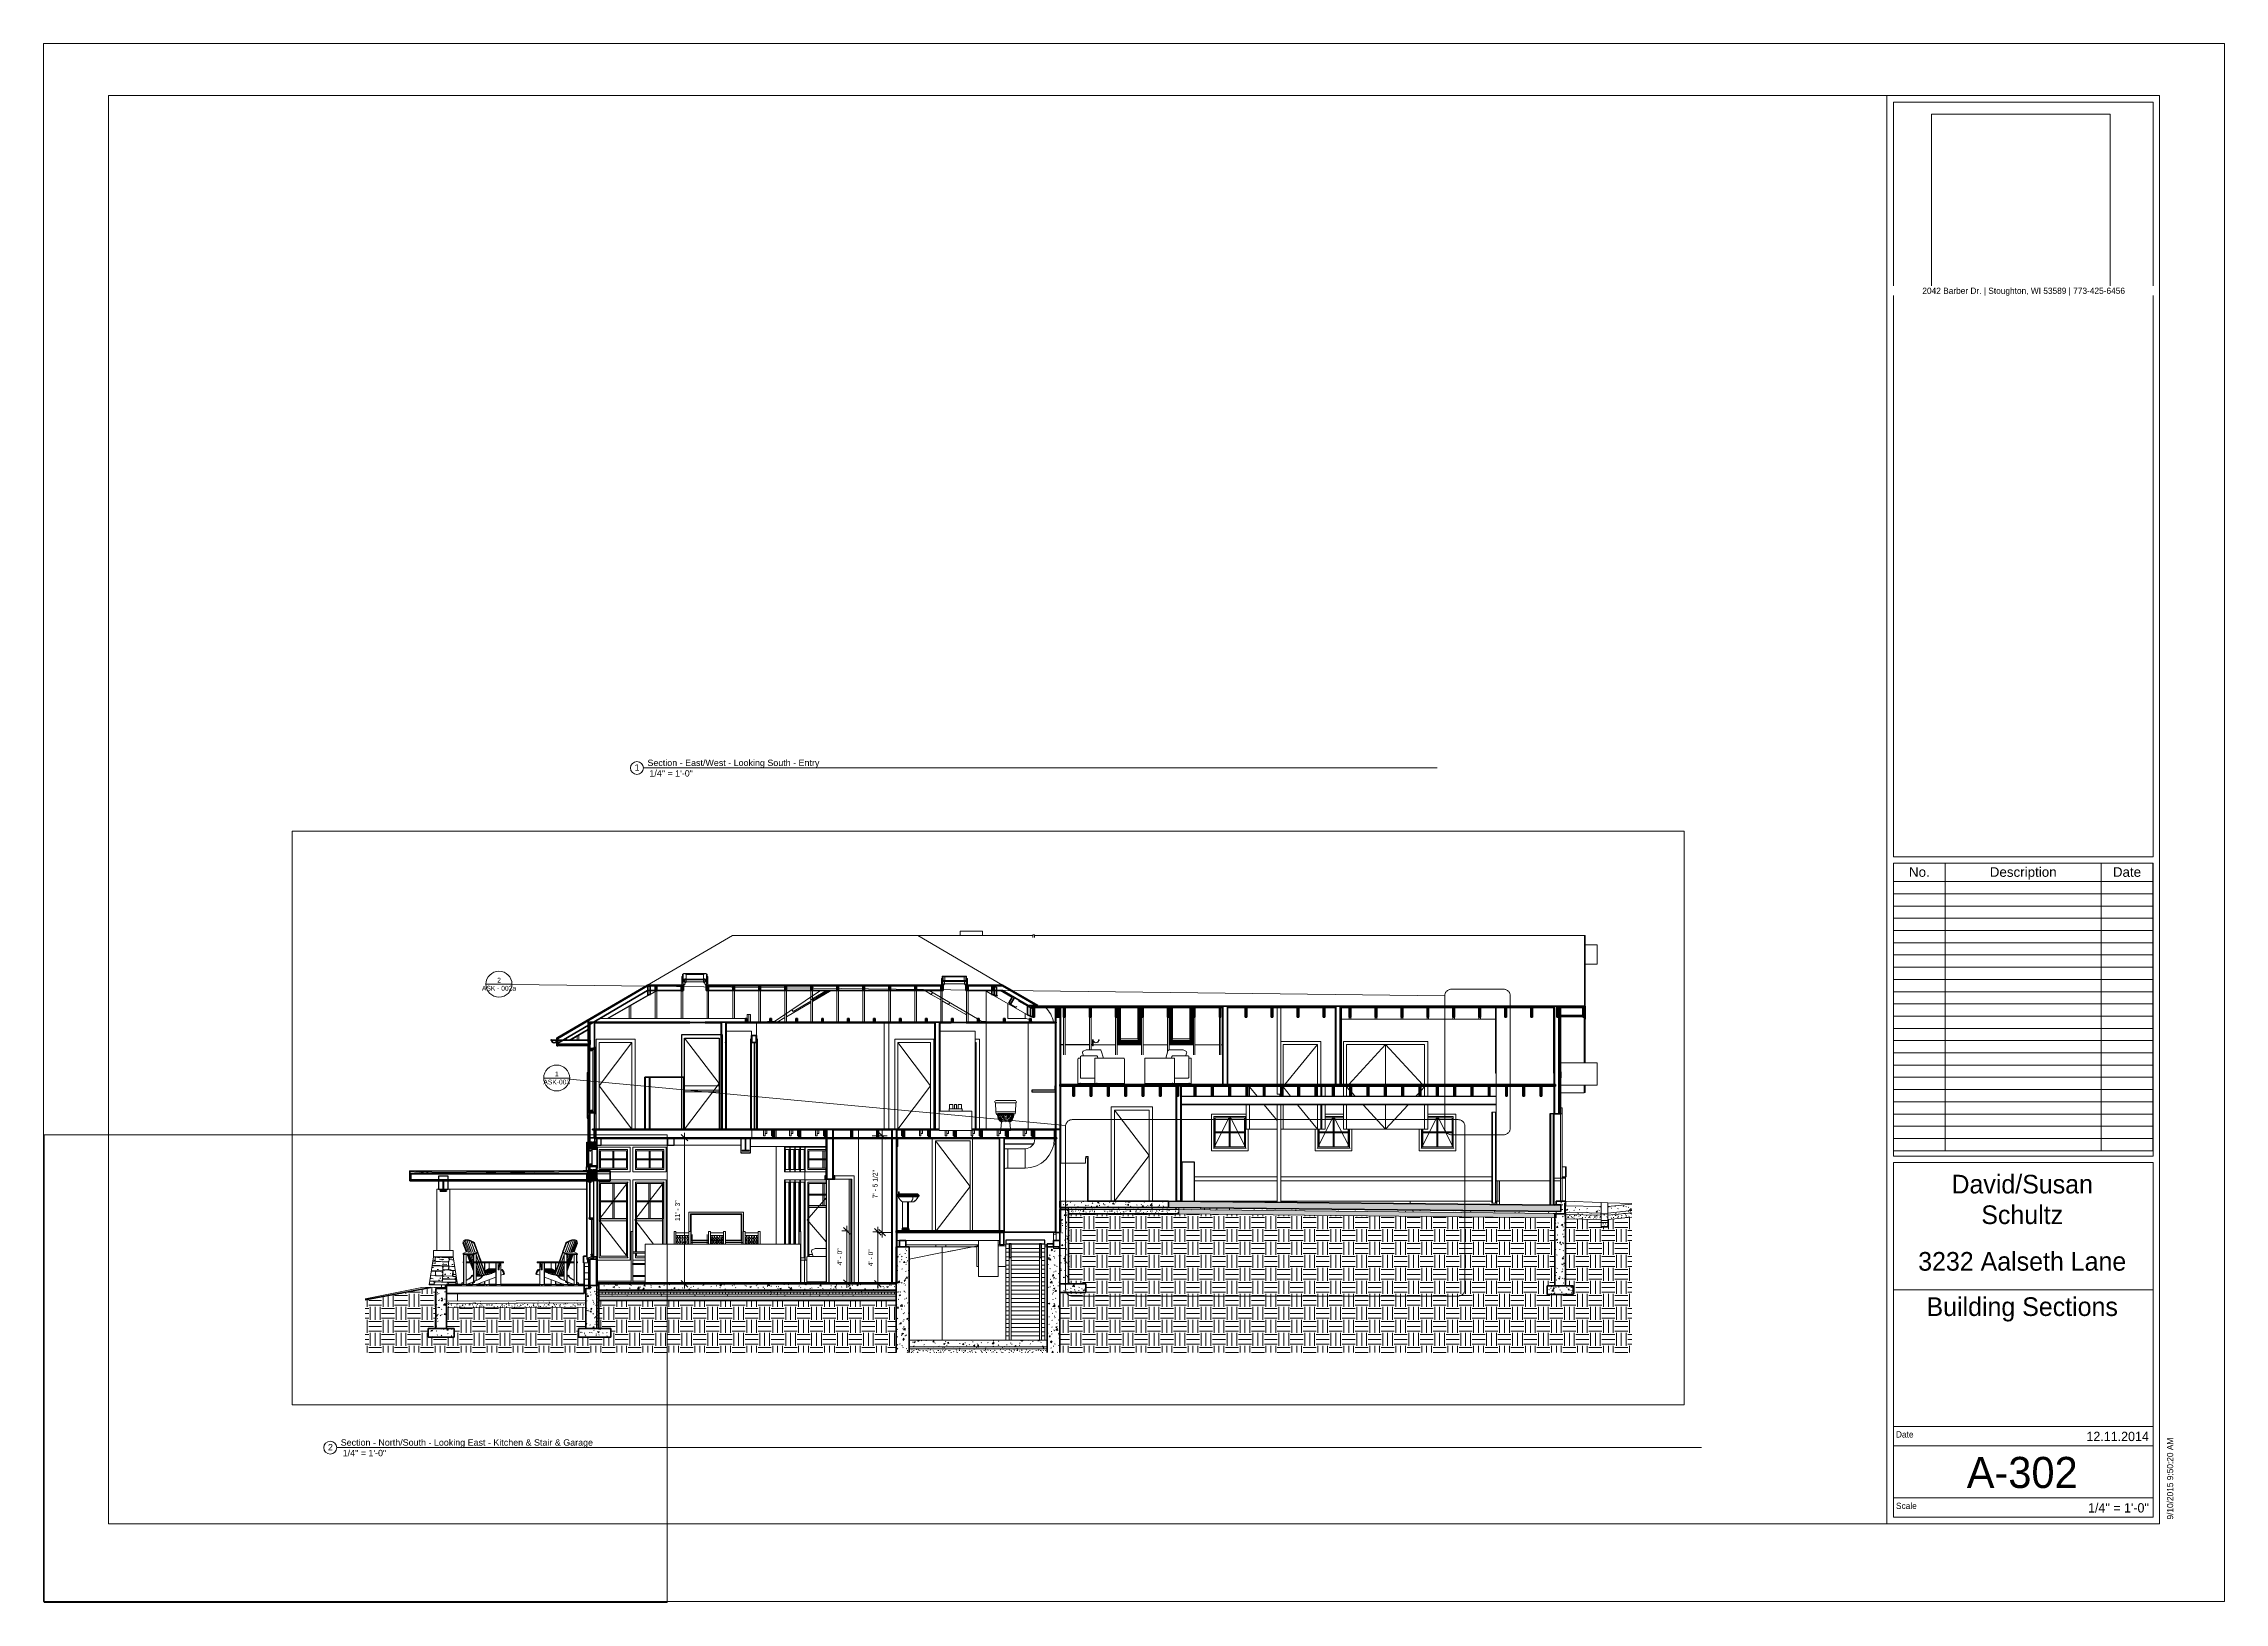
# Paper-space layout 'Layout1' of a CAD drawing. Header units: inches. Extents: x 0 to 42, y 0 to 30.
# The model-space entities are those that its viewports show. They can reach past a viewport. Long polylines and large blocks are cut down to what shows.
import ezdxf

# ---------------------------------------------------------------- set-up
doc = ezdxf.new("R2010")
doc.units = ezdxf.units.IN
doc.header["$MEASUREMENT"] = 0
for name, pattern in [('Dash 1_16_', [0.125, 0.0625, -0.0625]), ('Dash Dot 3_16_', [0.3125, 0.1875, -0.0625, 0, -0.0625]), ('Hidden 1_8_', [0.1875, 0.125, -0.0625])]:
    doc.linetypes.add(name, pattern=pattern)
for name, color, linetype, lineweight in [('A-ANNO-DIMS', 211, 'Continuous', 9), ('A-ANNO-DIMS-48', 211, 'Continuous', 9), ('A-ANNO-SYMB', 150, 'Continuous', 9), ('A-CLNG', 13, 'Continuous', 18), ('A-CLNG-PATT', 13, 'Continuous', 60), ('A-DETL-HDLN', 90, 'Hidden 1_8_', 9), ('A-DETL-THIN', 151, 'Continuous', 9), ('A-DOOR', 31, 'Continuous', 18), ('A-DOOR-FRAM', 31, 'Continuous', 9), ('A-FLOR', 192, 'Continuous', 18), ('A-FLOR-MCUT', 51, 'Continuous', 18), ('A-FLOR-PATT', 8, 'Continuous', 60), ('A-GENM', 13, 'Continuous', 9), ('A-GLAZ', 151, 'Continuous', 18), ('A-PART', 2, 'Continuous', 9), ('A-ROOF', 132, 'Continuous', 18), ('A-ROOF-MCUT', 132, 'Continuous', 60), ('A-ROOF-OTLN', 132, 'Continuous', 9), ('A-WALL', 113, 'Continuous', 18), ('A-WALL-PATT', 111, 'Continuous', 18), ('C-BLDG-PADS', 91, 'Continuous', 9), ('C-TOPO', 7, 'Continuous', 9), ('G-ANNO-SCHD', 231, 'Continuous', 9), ('G-ANNO-TTLB', 6, 'Continuous', 9), ('G-ANNO-TTLB-MEDM', 33, 'Continuous', 20), ('G-ANNO-TTLB-THIN', 151, 'Continuous', 9), ('I-FURN', 30, 'Continuous', 9), ('I-WALL', 2, 'Continuous', 18), ('L-SITE-WALL', 31, 'Continuous', 18), ('M-HVAC-DUCT', 70, 'Continuous', 9), ('P-SANR-FIXT', 6, 'Continuous', 9), ('Q-CASE', 31, 'Continuous', 9), ('Q-SPCQ', 91, 'Continuous', 9), ('S-BEAM', 12, 'Continuous', 9), ('S-COLS', 52, 'Continuous', 9), ('S-FNDN', 32, 'Continuous', 18), ('S-STRS', 31, 'Continuous', 9)]:
    doc.layers.add(name, color=color, linetype=linetype, lineweight=lineweight)
doc.layers.add('G-ANNO-NPLT', color=191, linetype='Continuous', plot=False)
doc.styles.add('Arial', font='arial.ttf', dxfattribs={"height": 4.425898})
doc.styles.add('Arial_1', font='arial.ttf', dxfattribs={"height": 0.122942})
doc.styles.add('Arial_2', font='arial.ttf', dxfattribs={"height": 0.184412})
doc.styles.add('Century Gothic', font='GOTHIC.TTF', dxfattribs={"height": 0.119759})
doc.styles.add('Century Gothic_1', font='GOTHIC.TTF', dxfattribs={"height": 0.179639})
doc.styles.add('Century Gothic_2', font='GOTHIC.TTF', dxfattribs={"height": 0.598797})
doc.styles.add('Century Gothic_3', font='GOTHIC.TTF', dxfattribs={"height": 0.359278})
doc.dimstyles.new('Linear_-_3_32__Arial', dxfattribs={"dimscale": 12, "dimtxt": 4.5, "dimasz": 0.5, "dimexe": 0.375, "dimexo": 0.25, "dimgap": 0.25, "dimtad": 1, "dimdec": 4, "dimrnd": 0.0625, "dimzin": 1, "dimdsep": 46, "dimlunit": 4, "dimtxsty": 'Arial', "dimblk1": 'OBLIQUE', "dimblk2": 'OBLIQUE', "dimsah": 1, "dimcen": 0.09, "dimdle": 0.375, "dimazin": 0, "dimtfac": 1, "dimtdec": 4, "dimtix": 1, "dimtmove": 0, "dimatfit": 3, "dimfxl": 1, "dimtvp": 1, "dimtfill": 1, "dimfrac": 2, "dimtolj": 1, "dimtzin": 0, "dimarcsym": 2})
doc.dimstyles.new('Linear_wCenter_-_3_32__Arial', dxfattribs={"dimscale": 12, "dimtxt": 4.5, "dimasz": 0.5, "dimexe": 0.375, "dimexo": 0.25, "dimgap": 0.25, "dimtad": 1, "dimdec": 0, "dimzin": 1, "dimdsep": 46, "dimlunit": 4, "dimtxsty": 'Arial', "dimblk1": 'OBLIQUE', "dimblk2": 'OBLIQUE', "dimsah": 1, "dimcen": 0.09, "dimdle": 0.375, "dimazin": 0, "dimtfac": 1, "dimtdec": 4, "dimtix": 1, "dimtmove": 0, "dimatfit": 3, "dimfxl": 1, "dimtvp": 1, "dimtfill": 1, "dimfrac": 2, "dimtolj": 1, "dimtzin": 0, "dimarcsym": 2})
picture_1 = doc.add_image_def('image1.jpg', size_in_pixel=(939, 939))
pattern_1 = [(0, (-179.802, -54.394), (15.36, 3.84), [0.634, -10.886, 0.634, -10.886, -61.44]), (0, (-179.802, -54.394), (15.36, 3.84), [-23.04, 0.634, -22.406, 0.634, -10.886, -26.88]), (0, (-179.802, -54.394), (15.36, 3.84), [-57.6, 0.634, -7.046, 0.634, -18.566]), (120, (-174.042, -52.474), (-11.0055376, 11.38215), [0.634, -10.886, 0.634, -10.886, -61.44]), (120, (-174.042, -52.474), (-11.0055376, 11.38215), [-23.04, 0.634, -22.406, 0.634, -10.886, -26.88]), (120, (-174.042, -52.474), (-11.0055376, 11.38215), [-57.6, 0.634, -7.046, 0.634, -18.566]), (240, (-172.122, -44.794), (-4.3544624, -15.22215), [0.634, -10.886, 0.634, -10.886, -61.44]), (240, (-172.122, -44.794), (-4.3544624, -15.22215), [-23.04, 0.634, -22.406, 0.634, -10.886, -26.88]), (240, (-172.122, -44.794), (-4.3544624, -15.22215), [-57.6, 0.634, -7.046, 0.634, -18.566])]
pattern_2 = [(50, (-179.802, -54.394), (13.77135, -1.20496), [1.44, -15.84]), (355, (-179.802, -54.394), (-2.66442, 14.44218), [1.152, -12.672]), (100.451, (-178.654, -54.494), (11.107076, 13.237366), [1.224, -13.462]), (46.184, (-179.802, -50.554), (20.49128, -3.17785), [2.16, -23.76]), (96.636, (-178.094, -50.819), (17.94587, 18.70315), [1.836, -20.193]), (351.184, (-179.802, -50.554), (17.94541, 18.70261), [1.728, -19.008]), (21, (-177.882, -51.514), (11.46052, -7.730365), [1.44, -15.84]), (326, (-177.882, -51.514), (4.67135, 13.92315), [1.152, -12.672]), (71.451, (-176.927, -52.158), (16.13207, 6.192844), [1.224, -13.462]), (37.5, (-179.802, -54.394), (0.233123, 6.39175), [0.634, -11.885, 0.634, -12.23, -12.72]), (37.5, (-179.802, -54.394), (0.233123, 6.39175), [-25.382, 0.634, -12.086]), (7.5, (-179.802, -54.394), (5.05073, 7.57304), [0.634, -6.701, 0.634, -11.597, -4.848]), (7.5, (-179.802, -54.394), (5.05073, 7.57304), [-19.565, 0.634, -4.214]), (327.5, (-184.084, -54.394), (10.24958, -0.43289), [0.634, -4.166, 0.634, -14.342, -19.872]), (327.5, (-184.084, -54.394), (10.24958, -0.43289), [-19.776, 0.634, -19.238]), (317.5, (-186.004, -54.394), (11.19739, 1.922144), [0.634, -5.606, 0.634, -9.312, -14.112]), (317.5, (-186.004, -54.394), (11.19739, 1.922144), [-16.186, 0.634, -13.478])]
pattern_3 = [(90, (-179.802, -54.394), (-6, 4e-16), [])]
pattern_4 = [(135, (-179.802, -54.394), (-4.24264, -4.24264), [])]
pattern_5 = [(0, (-179.802, -54.394), (12, 12), [12, -12]), (0, (-179.802, -49.894), (12, 12), [12, -12]), (0, (-179.802, -45.394), (12, 12), [12, -12]), (90, (-178.302, -43.894), (-12, 12), [12, -12]), (90, (-173.802, -43.894), (-12, 12), [12, -12]), (90, (-169.302, -43.894), (-12, 12), [12, -12])]
pattern_6 = [(0, (-179.802, -54.394), (7.68, 1.92), [0.634, -5.126, 0.634, -5.126, -30.72]), (0, (-179.802, -54.394), (7.68, 1.92), [-11.52, 0.634, -10.886, 0.634, -5.126, -13.44]), (0, (-179.802, -54.394), (7.68, 1.92), [-28.8, 0.634, -3.206, 0.634, -8.966]), (120, (-176.922, -53.434), (-5.5027688, 5.6910751), [0.634, -5.126, 0.634, -5.126, -30.72]), (120, (-176.922, -53.434), (-5.5027688, 5.6910751), [-11.52, 0.634, -10.886, 0.634, -5.126, -13.44]), (120, (-176.922, -53.434), (-5.5027688, 5.6910751), [-28.8, 0.634, -3.206, 0.634, -8.966]), (240, (-175.962, -49.594), (-2.1772312, -7.6110751), [0.634, -5.126, 0.634, -5.126, -30.72]), (240, (-175.962, -49.594), (-2.1772312, -7.6110751), [-11.52, 0.634, -10.886, 0.634, -5.126, -13.44]), (240, (-175.962, -49.594), (-2.1772312, -7.6110751), [-28.8, 0.634, -3.206, 0.634, -8.966])]
pattern_7 = [(0, (-179.802, -54.394), (0, 3), []), (90, (-179.802, -54.394), (-3, 2e-16), [])]
pattern_8 = [(45, (-179.802, -54.394), (-4.75176, 4.75176), []), (45, (-179.802, -47.194), (-4.75176, 4.75176), [])]
pattern_9 = [(0, (-179.802, -54.394), (0, 6), [])]

psp = doc.layouts.get("Layout1")

msp = doc.modelspace()

# ---------------------------------------------------------------- texts
at = {"layer": 'A-ANNO-SYMB', "attachment_point": 2, "line_spacing_factor": 0.938532, "style": 'Arial'}
for s, insert, char_height, width in [('2', (1080.7186, 236.30903), 4.4259, 4.104), ('ASK - 002a', (1080.7186, 228.86785), 4.425898, 37.692), ('1', (1134.10057, 149.63759), 4.4259, 4.104), ('ASK-003', (1134.10057, 142.1964), 4.425898, 29.484)]:
    msp.add_mtext(s, dxfattribs=dict(at, insert=insert, char_height=char_height, width=width))

# ---------------------------------------------------------------- blocks, each defined once
blk = doc.blocks.new('E1 30 x 42 Horizontal - E1 30x42 Horizontal-11829-Building Sections')
at = {"layer": 'G-ANNO-TTLB-MEDM'}
for p, q in [((1.24, 29.014), (1.24, 1.514)), ((40.74, 29.014), (1.24, 29.014)), ((35.49, 29.014), (35.49, 1.514)), ((40.74, 29.014), (40.74, 1.514)), ((35.615, 28.889), (40.615, 28.889)), ((35.615, 28.889), (35.615, 14.358)), ((40.615, 14.358), (40.615, 28.889)), ((35.615, 14.358), (40.615, 14.358)), ((35.615, 14.233), (35.615, 8.594)), ((40.615, 14.233), (35.615, 14.233)), ((40.615, 8.594), (40.615, 14.233)), ((35.615, 8.594), (40.615, 8.594)), ((35.615, 1.639), (35.615, 8.469)), ((35.615, 8.469), (40.615, 8.469)), ((40.615, 8.469), (40.615, 1.639)), ((35.615, 6.02), (40.615, 6.02)), ((1.24, 1.514), (40.74, 1.514)), ((40.615, 1.639), (35.615, 1.639))]:
    blk.add_line(p, q, dxfattribs=at)
at = {"layer": 'G-ANNO-TTLB-THIN'}
for p, q in [((-0.01, 30.014), (41.99, 30.014)), ((-0.01, 0.014), (-0.01, 30.014)), ((41.99, 0.014), (41.99, 30.014)), ((35.615, 3.389), (40.615, 3.389)), ((35.615, 3.014), (40.615, 3.014)), ((35.615, 2.014), (40.615, 2.014)), ((-0.01, 0.014), (41.99, 0.014))]:
    blk.add_line(p, q, dxfattribs=at)
at = {"layer": 'G-ANNO-TTLB'}
image = blk.add_image(picture_1, insert=(36.348, 25.214), size_in_units=(3.444, 3.444), dxfattribs=at)
image.dxf.flags = 7
at = {"layer": 'G-ANNO-TTLB', "line_spacing_factor": 0.984117, "style": 'Century Gothic', "bg_fill": 3, "box_fill_scale": 1.25, "bg_fill_color": 0, "bg_fill_transparency": 0}
for s, insert, char_height, width, attachment_point in [('2042 Barber Dr. | Stoughton, WI 53589 | 773-425-6456', (38.124, 25.315), 0.11976, 5.052, 2), ('Date', (35.665, 3.294), 0.1198, 0.4725, 1), ('Scale', (35.665, 1.919), 0.1198, 0.5265, 1)]:
    blk.add_mtext(s, dxfattribs=dict(at, insert=insert, char_height=char_height, width=width, attachment_point=attachment_point))
blk = doc.blocks.new('Viewport - View Title-1830-Building Sections')
at = {"layer": 'G-ANNO-TTLB'}
for start, end in [(0, 180), (180, 360)]:
    blk.add_arc((-0.125, 0), 0.125, start, end, dxfattribs=at)
blk = doc.blocks.new('Double-Flush - 60_ x 80_-148405-Section - North_South - Looking East - Kitchen _ Stair _ Garage')
at = {"layer": 'A-DOOR', "lineweight": 30}
for p, q in [((-342.347, 176.5), (-344.347, 176.5)), ((-344.347, 176.5), (-344.347, 96.5)), ((-342.347, 96.5), (-342.347, 176.5)), ((-344.347, 96.5), (-342.347, 96.5))]:
    blk.add_line(p, q, dxfattribs=at)
at = {"layer": 'A-DOOR-FRAM', "lineweight": 30}
for p, q in [((-347.847, 179.5), (-347.847, 176.5)), ((-346.847, 179.5), (-347.847, 179.5)), ((-346.847, 176.5), (-346.847, 179.5)), ((-341.347, 179.5), (-342.347, 179.5)), ((-342.347, 179.5), (-342.347, 176.5)), ((-341.347, 176.5), (-341.347, 179.5)), ((-347.847, 176.5), (-346.847, 176.5)), ((-342.347, 176.5), (-341.347, 176.5))]:
    blk.add_line(p, q, dxfattribs=at)
at = {"layer": 'A-DOOR-FRAM'}
for p, q in [((-347.847, 96.5), (-347.847, 176.5)), ((-346.847, 176.5), (-346.847, 96.5)), ((-341.347, 176.5), (-341.347, 96.5))]:
    blk.add_line(p, q, dxfattribs=at)
blk = doc.blocks.new('Casework 2 - Casework 1-171017-Section - North_South - Looking East - Kitchen _ Stair _ Garage')
at = {"layer": 'Q-CASE'}
for p, q in [((-445.097, -9.75), (-301.733, -9.75)), ((-445.097, -45.75), (-445.097, -9.75)), ((-301.733, -45.75), (-301.733, -9.75))]:
    blk.add_line(p, q, dxfattribs=at)
blk = doc.blocks.new('Chair-ladderback2 - Chair-Ladderback-178909-Section - North_South - Looking East - Kitchen _ Stair _ Garage')
at = {"layer": 'I-FURN'}
blk.add_line((-387.765, -1.055), (-387.765, -9.75), dxfattribs=at)
at = {"layer": 'I-FURN', "flags": 128}
for points in [[(-383.646, -5.623), (-383.685, -5.586), (-383.724, -5.548), (-383.76, -5.508), (-383.795, -5.467), (-383.829, -5.425), (-383.86, -5.381), (-383.89, -5.336), (-383.918, -5.289), (-383.944, -5.242), (-383.969, -5.194), (-383.991, -5.144), (-384.011, -5.094), (-384.029, -5.043), (-384.046, -4.992), (-384.06, -4.939), (-384.072, -4.887), (-384.082, -4.834), (-384.089, -4.78), (-384.095, -4.726), (-384.099, -4.672), (-384.1, -4.618), (-384.099, -4.564), (-384.096, -4.51), (-384.091, -4.456), (-384.084, -4.403), (-384.074, -4.349), (-384.062, -4.297), (-384.049, -4.244), (-384.033, -4.193), (-384.017, -4.148)], [(-382.827, -4.148), (-382.81, -4.199), (-382.794, -4.25), (-382.781, -4.303), (-382.77, -4.356), (-382.76, -4.409), (-382.753, -4.463), (-382.748, -4.517), (-382.746, -4.571), (-382.745, -4.625), (-382.747, -4.679), (-382.75, -4.733), (-382.756, -4.786), (-382.764, -4.84), (-382.775, -4.893), (-382.787, -4.946), (-382.801, -4.998), (-382.818, -5.049), (-382.836, -5.1), (-382.857, -5.15), (-382.879, -5.199), (-382.904, -5.248), (-382.93, -5.295), (-382.958, -5.341), (-382.988, -5.386), (-383.02, -5.43), (-383.054, -5.472), (-383.089, -5.513), (-383.126, -5.553), (-383.164, -5.591), (-383.199, -5.623)], [(-381.365, -5.623), (-381.405, -5.586), (-381.443, -5.548), (-381.48, -5.508), (-381.515, -5.467), (-381.548, -5.425), (-381.58, -5.381), (-381.61, -5.336), (-381.638, -5.289), (-381.664, -5.242), (-381.688, -5.194), (-381.71, -5.144), (-381.731, -5.094), (-381.749, -5.043), (-381.765, -4.992), (-381.779, -4.939), (-381.791, -4.887), (-381.801, -4.834), (-381.809, -4.78), (-381.815, -4.726), (-381.818, -4.672), (-381.82, -4.618), (-381.819, -4.564), (-381.816, -4.51), (-381.811, -4.456), (-381.803, -4.403), (-381.794, -4.349), (-381.782, -4.297), (-381.768, -4.244), (-381.753, -4.193), (-381.737, -4.148)], [(-380.547, -4.148), (-380.53, -4.199), (-380.514, -4.25), (-380.501, -4.303), (-380.489, -4.356), (-380.48, -4.409), (-380.473, -4.463), (-380.468, -4.517), (-380.465, -4.571), (-380.465, -4.625), (-380.466, -4.679), (-380.47, -4.733), (-380.476, -4.786), (-380.484, -4.84), (-380.494, -4.893), (-380.507, -4.946), (-380.521, -4.998), (-380.537, -5.049), (-380.556, -5.1), (-380.576, -5.15), (-380.599, -5.199), (-380.623, -5.248), (-380.65, -5.295), (-380.678, -5.341), (-380.708, -5.386), (-380.74, -5.43), (-380.773, -5.472), (-380.809, -5.513), (-380.845, -5.553), (-380.884, -5.591), (-380.919, -5.623)], [(-378.988, -5.623), (-379.028, -5.586), (-379.066, -5.548), (-379.102, -5.508), (-379.137, -5.467), (-379.171, -5.425), (-379.202, -5.381), (-379.232, -5.336), (-379.26, -5.289), (-379.286, -5.242), (-379.311, -5.194), (-379.333, -5.144), (-379.353, -5.094), (-379.371, -5.043), (-379.388, -4.992), (-379.402, -4.939), (-379.414, -4.887), (-379.424, -4.834), (-379.431, -4.78), (-379.437, -4.726), (-379.441, -4.672), (-379.442, -4.618), (-379.441, -4.564), (-379.438, -4.51), (-379.433, -4.456), (-379.426, -4.403), (-379.416, -4.349), (-379.405, -4.297), (-379.391, -4.244), (-379.375, -4.193), (-379.36, -4.148)], [(-378.17, -4.148), (-378.152, -4.199), (-378.136, -4.25), (-378.123, -4.303), (-378.112, -4.356), (-378.103, -4.409), (-378.095, -4.463), (-378.091, -4.517), (-378.088, -4.571), (-378.087, -4.625), (-378.089, -4.679), (-378.093, -4.733), (-378.098, -4.786), (-378.106, -4.84), (-378.117, -4.893), (-378.129, -4.946), (-378.143, -4.998), (-378.16, -5.049), (-378.178, -5.1), (-378.199, -5.15), (-378.221, -5.199), (-378.246, -5.248), (-378.272, -5.295), (-378.3, -5.341), (-378.33, -5.386), (-378.362, -5.43), (-378.396, -5.472), (-378.431, -5.513), (-378.468, -5.553), (-378.506, -5.591), (-378.541, -5.623)], [(-376.61, -5.623), (-376.65, -5.586), (-376.688, -5.548), (-376.725, -5.508), (-376.76, -5.467), (-376.793, -5.425), (-376.825, -5.381), (-376.855, -5.336), (-376.883, -5.289), (-376.909, -5.242), (-376.933, -5.194), (-376.955, -5.144), (-376.976, -5.094), (-376.994, -5.043), (-377.01, -4.992), (-377.024, -4.939), (-377.036, -4.887), (-377.046, -4.834), (-377.054, -4.78), (-377.06, -4.726), (-377.063, -4.672), (-377.064, -4.618), (-377.063, -4.564), (-377.06, -4.51), (-377.055, -4.456), (-377.048, -4.403), (-377.039, -4.349), (-377.027, -4.297), (-377.013, -4.244), (-376.998, -4.193), (-376.982, -4.148)], [(-375.792, -4.148), (-375.774, -4.199), (-375.759, -4.25), (-375.745, -4.303), (-375.734, -4.356), (-375.725, -4.409), (-375.718, -4.463), (-375.713, -4.517), (-375.71, -4.571), (-375.71, -4.625), (-375.711, -4.679), (-375.715, -4.733), (-375.721, -4.786), (-375.729, -4.84), (-375.739, -4.893), (-375.751, -4.946), (-375.766, -4.998), (-375.782, -5.049), (-375.801, -5.1), (-375.821, -5.15), (-375.844, -5.199), (-375.868, -5.248), (-375.895, -5.295), (-375.923, -5.341), (-375.953, -5.386), (-375.985, -5.43), (-376.018, -5.472), (-376.053, -5.513), (-376.09, -5.553), (-376.129, -5.591), (-376.164, -5.623)], [(-374.33, -5.623), (-374.37, -5.586), (-374.408, -5.548), (-374.445, -5.508), (-374.48, -5.467), (-374.513, -5.425), (-374.544, -5.381), (-374.574, -5.336), (-374.602, -5.289), (-374.628, -5.242), (-374.653, -5.194), (-374.675, -5.144), (-374.695, -5.094), (-374.714, -5.043), (-374.73, -4.992), (-374.744, -4.939), (-374.756, -4.887), (-374.766, -4.834), (-374.774, -4.78), (-374.779, -4.726), (-374.783, -4.672), (-374.784, -4.618), (-374.783, -4.564), (-374.78, -4.51), (-374.775, -4.456), (-374.768, -4.403), (-374.758, -4.349), (-374.747, -4.297), (-374.733, -4.244), (-374.717, -4.193), (-374.702, -4.148)], [(-373.512, -4.148), (-373.494, -4.199), (-373.479, -4.25), (-373.465, -4.303), (-373.454, -4.356), (-373.445, -4.409), (-373.438, -4.463), (-373.433, -4.517), (-373.43, -4.571), (-373.429, -4.625), (-373.431, -4.679), (-373.435, -4.733), (-373.441, -4.786), (-373.449, -4.84), (-373.459, -4.893), (-373.471, -4.946), (-373.485, -4.998), (-373.502, -5.049), (-373.52, -5.1), (-373.541, -5.15), (-373.563, -5.199), (-373.588, -5.248), (-373.614, -5.295), (-373.642, -5.341), (-373.672, -5.386), (-373.704, -5.43), (-373.738, -5.472), (-373.773, -5.513), (-373.81, -5.553), (-373.848, -5.591), (-373.883, -5.623)], [(-383.73, -9.657), (-383.796, -9.483), (-383.855, -9.307), (-383.906, -9.129), (-383.951, -8.949), (-383.988, -8.767), (-384.018, -8.583), (-384.041, -8.399), (-384.056, -8.214), (-384.064, -8.028), (-384.064, -7.843), (-384.057, -7.657), (-384.043, -7.472), (-384.021, -7.287), (-383.992, -7.104), (-383.956, -6.922), (-383.912, -6.741), (-383.861, -6.563), (-383.803, -6.386), (-383.738, -6.212), (-383.666, -6.041), (-383.614, -5.928)], [(-383.702, -5.714), (-383.702, -5.71), (-383.702, -5.706), (-383.702, -5.702), (-383.702, -5.699), (-383.701, -5.695), (-383.701, -5.691), (-383.7, -5.688), (-383.699, -5.684), (-383.698, -5.68), (-383.697, -5.677), (-383.695, -5.673), (-383.694, -5.67), (-383.692, -5.667), (-383.69, -5.663), (-383.689, -5.66), (-383.687, -5.657), (-383.684, -5.654), (-383.682, -5.651), (-383.68, -5.648), (-383.677, -5.645), (-383.675, -5.643), (-383.672, -5.64), (-383.669, -5.638), (-383.666, -5.635), (-383.663, -5.633), (-383.66, -5.631), (-383.657, -5.629)], [(-383.624, -5.801), (-383.628, -5.8), (-383.631, -5.799), (-383.635, -5.798), (-383.638, -5.797), (-383.642, -5.796), (-383.645, -5.795), (-383.649, -5.793), (-383.652, -5.792), (-383.655, -5.79), (-383.659, -5.788), (-383.662, -5.786), (-383.665, -5.784), (-383.668, -5.781), (-383.671, -5.779), (-383.673, -5.776), (-383.676, -5.774), (-383.678, -5.771), (-383.681, -5.768), (-383.683, -5.765), (-383.685, -5.762), (-383.688, -5.759), (-383.689, -5.756), (-383.691, -5.753), (-383.693, -5.749), (-383.695, -5.746), (-383.696, -5.743)], [(-383.668, -5.851), (-383.668, -5.849), (-383.667, -5.847), (-383.666, -5.844), (-383.666, -5.842), (-383.665, -5.84), (-383.664, -5.837), (-383.663, -5.835), (-383.662, -5.833), (-383.66, -5.831), (-383.659, -5.829), (-383.658, -5.827), (-383.656, -5.825), (-383.655, -5.823), (-383.653, -5.821), (-383.652, -5.82), (-383.65, -5.818), (-383.648, -5.816), (-383.646, -5.815), (-383.644, -5.814), (-383.642, -5.812), (-383.64, -5.811), (-383.638, -5.81), (-383.636, -5.809), (-383.634, -5.807), (-383.632, -5.807), (-383.629, -5.806), (-383.627, -5.805), (-383.625, -5.804), (-383.623, -5.804), (-383.62, -5.803)], [(-383.63, -5.919), (-383.632, -5.918), (-383.634, -5.917), (-383.637, -5.916), (-383.639, -5.915), (-383.641, -5.913), (-383.643, -5.912), (-383.645, -5.911), (-383.647, -5.909), (-383.648, -5.908), (-383.65, -5.906), (-383.652, -5.904), (-383.654, -5.903), (-383.655, -5.901), (-383.657, -5.899), (-383.658, -5.897), (-383.659, -5.895), (-383.661, -5.893), (-383.662, -5.891), (-383.663, -5.889), (-383.664, -5.886), (-383.665, -5.884), (-383.666, -5.882)], [(-383.231, -5.928), (-383.157, -6.091), (-383.087, -6.263), (-383.024, -6.438), (-382.968, -6.615), (-382.919, -6.795), (-382.878, -6.976), (-382.843, -7.158), (-382.816, -7.342), (-382.797, -7.527), (-382.785, -7.712), (-382.78, -7.898), (-382.782, -8.083), (-382.792, -8.269), (-382.81, -8.454), (-382.835, -8.638), (-382.867, -8.821), (-382.906, -9.002), (-382.953, -9.182), (-383.007, -9.36), (-383.068, -9.535), (-383.115, -9.657)], [(-383.224, -5.803), (-383.222, -5.804), (-383.219, -5.804), (-383.217, -5.805), (-383.215, -5.806), (-383.212, -5.807), (-383.21, -5.808), (-383.208, -5.809), (-383.206, -5.81), (-383.204, -5.811), (-383.202, -5.813), (-383.2, -5.814), (-383.198, -5.815), (-383.196, -5.817), (-383.194, -5.819), (-383.193, -5.82), (-383.191, -5.822), (-383.19, -5.824), (-383.188, -5.826), (-383.187, -5.828), (-383.185, -5.83), (-383.184, -5.832), (-383.183, -5.834), (-383.182, -5.836), (-383.181, -5.838), (-383.18, -5.84), (-383.179, -5.843), (-383.178, -5.845), (-383.178, -5.847), (-383.177, -5.85), (-383.177, -5.852)], [(-383.148, -5.741), (-383.15, -5.745), (-383.151, -5.748), (-383.153, -5.751), (-383.155, -5.755), (-383.157, -5.758), (-383.159, -5.761), (-383.161, -5.764), (-383.163, -5.767), (-383.165, -5.77), (-383.168, -5.773), (-383.171, -5.775), (-383.173, -5.778), (-383.176, -5.78), (-383.179, -5.783), (-383.182, -5.785), (-383.185, -5.787), (-383.188, -5.789), (-383.191, -5.791), (-383.195, -5.793), (-383.198, -5.794), (-383.202, -5.796), (-383.205, -5.797), (-383.209, -5.798), (-383.212, -5.799), (-383.216, -5.8), (-383.22, -5.801), (-383.223, -5.801)], [(-383.179, -5.88), (-383.179, -5.883), (-383.18, -5.885), (-383.181, -5.887), (-383.182, -5.889), (-383.183, -5.891), (-383.185, -5.894), (-383.186, -5.896), (-383.187, -5.898), (-383.189, -5.899), (-383.19, -5.901), (-383.192, -5.903), (-383.194, -5.905), (-383.195, -5.907), (-383.197, -5.908), (-383.199, -5.91), (-383.201, -5.911), (-383.203, -5.912), (-383.205, -5.914), (-383.207, -5.915), (-383.209, -5.916), (-383.211, -5.917), (-383.214, -5.918)], [(-383.186, -5.63), (-383.183, -5.632), (-383.18, -5.634), (-383.177, -5.637), (-383.174, -5.639), (-383.171, -5.642), (-383.169, -5.644), (-383.166, -5.647), (-383.164, -5.65), (-383.161, -5.653), (-383.159, -5.656), (-383.157, -5.659), (-383.155, -5.662), (-383.153, -5.665), (-383.152, -5.669), (-383.15, -5.672), (-383.149, -5.675), (-383.148, -5.679), (-383.146, -5.683), (-383.145, -5.686), (-383.145, -5.69), (-383.144, -5.693), (-383.143, -5.697), (-383.143, -5.701), (-383.143, -5.705), (-383.143, -5.708), (-383.143, -5.712)], [(-381.45, -9.657), (-381.516, -9.483), (-381.574, -9.307), (-381.626, -9.129), (-381.671, -8.949), (-381.708, -8.767), (-381.738, -8.583), (-381.761, -8.399), (-381.776, -8.214), (-381.784, -8.028), (-381.784, -7.843), (-381.777, -7.657), (-381.763, -7.472), (-381.741, -7.287), (-381.712, -7.104), (-381.675, -6.922), (-381.631, -6.741), (-381.581, -6.563), (-381.522, -6.386), (-381.457, -6.212), (-381.385, -6.041), (-381.334, -5.928)], [(-381.422, -5.714), (-381.422, -5.71), (-381.422, -5.706), (-381.422, -5.702), (-381.421, -5.699), (-381.421, -5.695), (-381.42, -5.691), (-381.42, -5.688), (-381.419, -5.684), (-381.418, -5.68), (-381.416, -5.677), (-381.415, -5.673), (-381.414, -5.67), (-381.412, -5.667), (-381.41, -5.663), (-381.408, -5.66), (-381.406, -5.657), (-381.404, -5.654), (-381.402, -5.651), (-381.399, -5.648), (-381.397, -5.645), (-381.394, -5.643), (-381.392, -5.64), (-381.389, -5.638), (-381.386, -5.635), (-381.383, -5.633), (-381.38, -5.631), (-381.377, -5.629)], [(-381.344, -5.801), (-381.347, -5.8), (-381.351, -5.799), (-381.354, -5.798), (-381.358, -5.797), (-381.362, -5.796), (-381.365, -5.795), (-381.368, -5.793), (-381.372, -5.792), (-381.375, -5.79), (-381.378, -5.788), (-381.381, -5.786), (-381.384, -5.784), (-381.387, -5.781), (-381.39, -5.779), (-381.393, -5.776), (-381.396, -5.774), (-381.398, -5.771), (-381.401, -5.768), (-381.403, -5.765), (-381.405, -5.762), (-381.407, -5.759), (-381.409, -5.756), (-381.411, -5.753), (-381.413, -5.749), (-381.414, -5.746), (-381.416, -5.743)], [(-381.388, -5.851), (-381.387, -5.849), (-381.387, -5.847), (-381.386, -5.844), (-381.385, -5.842), (-381.384, -5.84), (-381.383, -5.837), (-381.382, -5.835), (-381.381, -5.833), (-381.38, -5.831), (-381.379, -5.829), (-381.377, -5.827), (-381.376, -5.825), (-381.375, -5.823), (-381.373, -5.821), (-381.371, -5.82), (-381.37, -5.818), (-381.368, -5.816), (-381.366, -5.815), (-381.364, -5.814), (-381.362, -5.812), (-381.36, -5.811), (-381.358, -5.81), (-381.356, -5.809), (-381.354, -5.807), (-381.351, -5.807), (-381.349, -5.806), (-381.347, -5.805), (-381.345, -5.804), (-381.342, -5.804), (-381.34, -5.803)], [(-381.35, -5.919), (-381.352, -5.918), (-381.354, -5.917), (-381.356, -5.916), (-381.358, -5.915), (-381.36, -5.913), (-381.362, -5.912), (-381.364, -5.911), (-381.366, -5.909), (-381.368, -5.908), (-381.37, -5.906), (-381.372, -5.904), (-381.373, -5.903), (-381.375, -5.901), (-381.376, -5.899), (-381.378, -5.897), (-381.379, -5.895), (-381.38, -5.893), (-381.382, -5.891), (-381.383, -5.889), (-381.384, -5.886), (-381.385, -5.884), (-381.385, -5.882)], [(-380.951, -5.928), (-380.877, -6.091), (-380.807, -6.263), (-380.744, -6.438), (-380.688, -6.615), (-380.639, -6.795), (-380.598, -6.976), (-380.563, -7.158), (-380.536, -7.342), (-380.517, -7.527), (-380.504, -7.712), (-380.499, -7.898), (-380.502, -8.083), (-380.512, -8.269), (-380.53, -8.454), (-380.554, -8.638), (-380.587, -8.821), (-380.626, -9.002), (-380.673, -9.182), (-380.727, -9.36), (-380.787, -9.535), (-380.835, -9.657)], [(-380.944, -5.803), (-380.941, -5.804), (-380.939, -5.804), (-380.937, -5.805), (-380.934, -5.806), (-380.932, -5.807), (-380.93, -5.808), (-380.928, -5.809), (-380.926, -5.81), (-380.924, -5.811), (-380.922, -5.813), (-380.92, -5.814), (-380.918, -5.815), (-380.916, -5.817), (-380.914, -5.819), (-380.912, -5.82), (-380.911, -5.822), (-380.909, -5.824), (-380.908, -5.826), (-380.906, -5.828), (-380.905, -5.83), (-380.904, -5.832), (-380.903, -5.834), (-380.901, -5.836), (-380.9, -5.838), (-380.9, -5.84), (-380.899, -5.843), (-380.898, -5.845), (-380.897, -5.847), (-380.897, -5.85), (-380.896, -5.852)], [(-380.868, -5.741), (-380.869, -5.745), (-380.871, -5.748), (-380.873, -5.751), (-380.874, -5.755), (-380.876, -5.758), (-380.878, -5.761), (-380.88, -5.764), (-380.883, -5.767), (-380.885, -5.77), (-380.888, -5.773), (-380.89, -5.775), (-380.893, -5.778), (-380.896, -5.78), (-380.899, -5.783), (-380.902, -5.785), (-380.905, -5.787), (-380.908, -5.789), (-380.911, -5.791), (-380.914, -5.793), (-380.918, -5.794), (-380.921, -5.796), (-380.925, -5.797), (-380.928, -5.798), (-380.932, -5.799), (-380.936, -5.8), (-380.939, -5.801), (-380.943, -5.801)], [(-380.898, -5.88), (-380.899, -5.883), (-380.9, -5.885), (-380.901, -5.887), (-380.902, -5.889), (-380.903, -5.891), (-380.904, -5.894), (-380.906, -5.896), (-380.907, -5.898), (-380.908, -5.899), (-380.91, -5.901), (-380.912, -5.903), (-380.913, -5.905), (-380.915, -5.907), (-380.917, -5.908), (-380.919, -5.91), (-380.921, -5.911), (-380.923, -5.912), (-380.925, -5.914), (-380.927, -5.915), (-380.929, -5.916), (-380.931, -5.917), (-380.933, -5.918)], [(-380.906, -5.63), (-380.903, -5.632), (-380.9, -5.634), (-380.897, -5.637), (-380.894, -5.639), (-380.891, -5.642), (-380.888, -5.644), (-380.886, -5.647), (-380.883, -5.65), (-380.881, -5.653), (-380.879, -5.656), (-380.877, -5.659), (-380.875, -5.662), (-380.873, -5.665), (-380.871, -5.669), (-380.87, -5.672), (-380.868, -5.675), (-380.867, -5.679), (-380.866, -5.683), (-380.865, -5.686), (-380.864, -5.69), (-380.864, -5.693), (-380.863, -5.697), (-380.863, -5.701), (-380.862, -5.705), (-380.862, -5.708), (-380.862, -5.712)], [(-379.072, -9.657), (-379.138, -9.483), (-379.197, -9.307), (-379.249, -9.129), (-379.293, -8.949), (-379.33, -8.767), (-379.36, -8.583), (-379.383, -8.399), (-379.398, -8.214), (-379.406, -8.028), (-379.407, -7.843), (-379.4, -7.657), (-379.385, -7.472), (-379.363, -7.287), (-379.334, -7.104), (-379.298, -6.922), (-379.254, -6.741), (-379.203, -6.563), (-379.145, -6.386), (-379.08, -6.212), (-379.008, -6.041), (-378.956, -5.928)], [(-379.044, -5.714), (-379.044, -5.71), (-379.044, -5.706), (-379.044, -5.702), (-379.044, -5.699), (-379.043, -5.695), (-379.043, -5.691), (-379.042, -5.688), (-379.041, -5.684), (-379.04, -5.68), (-379.039, -5.677), (-379.037, -5.673), (-379.036, -5.67), (-379.034, -5.667), (-379.033, -5.663), (-379.031, -5.66), (-379.029, -5.657), (-379.027, -5.654), (-379.024, -5.651), (-379.022, -5.648), (-379.019, -5.645), (-379.017, -5.643), (-379.014, -5.64), (-379.011, -5.638), (-379.008, -5.635), (-379.005, -5.633), (-379.002, -5.631), (-378.999, -5.629)], [(-378.966, -5.801), (-378.97, -5.8), (-378.973, -5.799), (-378.977, -5.798), (-378.98, -5.797), (-378.984, -5.796), (-378.987, -5.795), (-378.991, -5.793), (-378.994, -5.792), (-378.997, -5.79), (-379.001, -5.788), (-379.004, -5.786), (-379.007, -5.784), (-379.01, -5.781), (-379.013, -5.779), (-379.015, -5.776), (-379.018, -5.774), (-379.021, -5.771), (-379.023, -5.768), (-379.025, -5.765), (-379.028, -5.762), (-379.03, -5.759), (-379.032, -5.756), (-379.033, -5.753), (-379.035, -5.749), (-379.037, -5.746), (-379.038, -5.743)], [(-379.01, -5.851), (-379.01, -5.849), (-379.009, -5.847), (-379.008, -5.844), (-379.008, -5.842), (-379.007, -5.84), (-379.006, -5.837), (-379.005, -5.835), (-379.004, -5.833), (-379.003, -5.831), (-379.001, -5.829), (-379, -5.827), (-378.998, -5.825), (-378.997, -5.823), (-378.995, -5.821), (-378.994, -5.82), (-378.992, -5.818), (-378.99, -5.816), (-378.988, -5.815), (-378.986, -5.814), (-378.984, -5.812), (-378.982, -5.811), (-378.98, -5.81), (-378.978, -5.809), (-378.976, -5.807), (-378.974, -5.807), (-378.972, -5.806), (-378.969, -5.805), (-378.967, -5.804), (-378.965, -5.804), (-378.962, -5.803)], [(-378.972, -5.919), (-378.974, -5.918), (-378.976, -5.917), (-378.979, -5.916), (-378.981, -5.915), (-378.983, -5.913), (-378.985, -5.912), (-378.987, -5.911), (-378.989, -5.909), (-378.991, -5.908), (-378.992, -5.906), (-378.994, -5.904), (-378.996, -5.903), (-378.997, -5.901), (-378.999, -5.899), (-379, -5.897), (-379.002, -5.895), (-379.003, -5.893), (-379.004, -5.891), (-379.005, -5.889), (-379.006, -5.886), (-379.007, -5.884), (-379.008, -5.882)], [(-378.573, -5.928), (-378.499, -6.091), (-378.429, -6.263), (-378.366, -6.438), (-378.31, -6.615), (-378.262, -6.795), (-378.22, -6.976), (-378.186, -7.158), (-378.159, -7.342), (-378.139, -7.527), (-378.127, -7.712), (-378.122, -7.898), (-378.125, -8.083), (-378.135, -8.269), (-378.152, -8.454), (-378.177, -8.638), (-378.209, -8.821), (-378.248, -9.002), (-378.295, -9.182), (-378.349, -9.36), (-378.41, -9.535), (-378.457, -9.657)], [(-378.566, -5.803), (-378.564, -5.804), (-378.561, -5.804), (-378.559, -5.805), (-378.557, -5.806), (-378.555, -5.807), (-378.552, -5.808), (-378.55, -5.809), (-378.548, -5.81), (-378.546, -5.811), (-378.544, -5.813), (-378.542, -5.814), (-378.54, -5.815), (-378.538, -5.817), (-378.537, -5.819), (-378.535, -5.82), (-378.533, -5.822), (-378.532, -5.824), (-378.53, -5.826), (-378.529, -5.828), (-378.527, -5.83), (-378.526, -5.832), (-378.525, -5.834), (-378.524, -5.836), (-378.523, -5.838), (-378.522, -5.84), (-378.521, -5.843), (-378.52, -5.845), (-378.52, -5.847), (-378.519, -5.85), (-378.519, -5.852)], [(-378.49, -5.741), (-378.492, -5.745), (-378.493, -5.748), (-378.495, -5.751), (-378.497, -5.755), (-378.499, -5.758), (-378.501, -5.761), (-378.503, -5.764), (-378.505, -5.767), (-378.508, -5.77), (-378.51, -5.773), (-378.513, -5.775), (-378.515, -5.778), (-378.518, -5.78), (-378.521, -5.783), (-378.524, -5.785), (-378.527, -5.787), (-378.53, -5.789), (-378.534, -5.791), (-378.537, -5.793), (-378.54, -5.794), (-378.544, -5.796), (-378.547, -5.797), (-378.551, -5.798), (-378.554, -5.799), (-378.558, -5.8), (-378.562, -5.801), (-378.565, -5.801)], [(-378.521, -5.88), (-378.522, -5.883), (-378.522, -5.885), (-378.523, -5.887), (-378.524, -5.889), (-378.526, -5.891), (-378.527, -5.894), (-378.528, -5.896), (-378.529, -5.898), (-378.531, -5.899), (-378.532, -5.901), (-378.534, -5.903), (-378.536, -5.905), (-378.537, -5.907), (-378.539, -5.908), (-378.541, -5.91), (-378.543, -5.911), (-378.545, -5.912), (-378.547, -5.914), (-378.549, -5.915), (-378.551, -5.916), (-378.553, -5.917), (-378.556, -5.918)], [(-378.528, -5.63), (-378.525, -5.632), (-378.522, -5.634), (-378.519, -5.637), (-378.516, -5.639), (-378.513, -5.642), (-378.511, -5.644), (-378.508, -5.647), (-378.506, -5.65), (-378.503, -5.653), (-378.501, -5.656), (-378.499, -5.659), (-378.497, -5.662), (-378.495, -5.665), (-378.494, -5.669), (-378.492, -5.672), (-378.491, -5.675), (-378.49, -5.679), (-378.488, -5.683), (-378.488, -5.686), (-378.487, -5.69), (-378.486, -5.693), (-378.485, -5.697), (-378.485, -5.701), (-378.485, -5.705), (-378.485, -5.708), (-378.485, -5.712)], [(-376.695, -9.657), (-376.76, -9.483), (-376.819, -9.307), (-376.871, -9.129), (-376.915, -8.949), (-376.953, -8.767), (-376.983, -8.583), (-377.005, -8.399), (-377.021, -8.214), (-377.029, -8.028), (-377.029, -7.843), (-377.022, -7.657), (-377.008, -7.472), (-376.986, -7.287), (-376.957, -7.104), (-376.92, -6.922), (-376.876, -6.741), (-376.825, -6.563), (-376.767, -6.386), (-376.702, -6.212), (-376.63, -6.041), (-376.578, -5.928)], [(-376.667, -5.714), (-376.667, -5.71), (-376.667, -5.706), (-376.667, -5.702), (-376.666, -5.699), (-376.666, -5.695), (-376.665, -5.691), (-376.664, -5.688), (-376.663, -5.684), (-376.662, -5.68), (-376.661, -5.677), (-376.66, -5.673), (-376.658, -5.67), (-376.657, -5.667), (-376.655, -5.663), (-376.653, -5.66), (-376.651, -5.657), (-376.649, -5.654), (-376.647, -5.651), (-376.644, -5.648), (-376.642, -5.645), (-376.639, -5.643), (-376.637, -5.64), (-376.634, -5.638), (-376.631, -5.635), (-376.628, -5.633), (-376.625, -5.631), (-376.622, -5.629)], [(-376.588, -5.801), (-376.592, -5.8), (-376.596, -5.799), (-376.599, -5.798), (-376.603, -5.797), (-376.606, -5.796), (-376.61, -5.795), (-376.613, -5.793), (-376.617, -5.792), (-376.62, -5.79), (-376.623, -5.788), (-376.626, -5.786), (-376.629, -5.784), (-376.632, -5.781), (-376.635, -5.779), (-376.638, -5.776), (-376.64, -5.774), (-376.643, -5.771), (-376.645, -5.768), (-376.648, -5.765), (-376.65, -5.762), (-376.652, -5.759), (-376.654, -5.756), (-376.656, -5.753), (-376.657, -5.749), (-376.659, -5.746), (-376.66, -5.743)], [(-376.633, -5.851), (-376.632, -5.849), (-376.632, -5.847), (-376.631, -5.844), (-376.63, -5.842), (-376.629, -5.84), (-376.628, -5.837), (-376.627, -5.835), (-376.626, -5.833), (-376.625, -5.831), (-376.624, -5.829), (-376.622, -5.827), (-376.621, -5.825), (-376.619, -5.823), (-376.618, -5.821), (-376.616, -5.82), (-376.614, -5.818), (-376.613, -5.816), (-376.611, -5.815), (-376.609, -5.814), (-376.607, -5.812), (-376.605, -5.811), (-376.603, -5.81), (-376.601, -5.809), (-376.598, -5.807), (-376.596, -5.807), (-376.594, -5.806), (-376.592, -5.805), (-376.589, -5.804), (-376.587, -5.804), (-376.585, -5.803)], [(-376.594, -5.919), (-376.597, -5.918), (-376.599, -5.917), (-376.601, -5.916), (-376.603, -5.915), (-376.605, -5.913), (-376.607, -5.912), (-376.609, -5.911), (-376.611, -5.909), (-376.613, -5.908), (-376.615, -5.906), (-376.616, -5.904), (-376.618, -5.903), (-376.62, -5.901), (-376.621, -5.899), (-376.623, -5.897), (-376.624, -5.895), (-376.625, -5.893), (-376.626, -5.891), (-376.627, -5.889), (-376.628, -5.886), (-376.629, -5.884), (-376.63, -5.882)], [(-376.195, -5.928), (-376.122, -6.091), (-376.052, -6.263), (-375.989, -6.438), (-375.933, -6.615), (-375.884, -6.795), (-375.842, -6.976), (-375.808, -7.158), (-375.781, -7.342), (-375.761, -7.527), (-375.749, -7.712), (-375.744, -7.898), (-375.747, -8.083), (-375.757, -8.269), (-375.774, -8.454), (-375.799, -8.638), (-375.831, -8.821), (-375.871, -9.002), (-375.918, -9.182), (-375.971, -9.36), (-376.032, -9.535), (-376.079, -9.657)], [(-376.113, -5.741), (-376.114, -5.745), (-376.116, -5.748), (-376.117, -5.751), (-376.119, -5.755), (-376.121, -5.758), (-376.123, -5.761), (-376.125, -5.764), (-376.128, -5.767), (-376.13, -5.77), (-376.132, -5.773), (-376.135, -5.775), (-376.138, -5.778), (-376.141, -5.78), (-376.143, -5.783), (-376.146, -5.785), (-376.15, -5.787), (-376.153, -5.789), (-376.156, -5.791), (-376.159, -5.793), (-376.163, -5.794), (-376.166, -5.796), (-376.17, -5.797), (-376.173, -5.798), (-376.177, -5.799), (-376.18, -5.8), (-376.184, -5.801), (-376.188, -5.801)], [(-376.188, -5.803), (-376.186, -5.804), (-376.184, -5.804), (-376.181, -5.805), (-376.179, -5.806), (-376.177, -5.807), (-376.175, -5.808), (-376.173, -5.809), (-376.171, -5.81), (-376.168, -5.811), (-376.166, -5.813), (-376.164, -5.814), (-376.163, -5.815), (-376.161, -5.817), (-376.159, -5.819), (-376.157, -5.82), (-376.156, -5.822), (-376.154, -5.824), (-376.153, -5.826), (-376.151, -5.828), (-376.15, -5.83), (-376.149, -5.832), (-376.147, -5.834), (-376.146, -5.836), (-376.145, -5.838), (-376.144, -5.84), (-376.144, -5.843), (-376.143, -5.845), (-376.142, -5.847), (-376.142, -5.85), (-376.141, -5.852)], [(-376.143, -5.88), (-376.144, -5.883), (-376.145, -5.885), (-376.146, -5.887), (-376.147, -5.889), (-376.148, -5.891), (-376.149, -5.894), (-376.15, -5.896), (-376.152, -5.898), (-376.153, -5.899), (-376.155, -5.901), (-376.156, -5.903), (-376.158, -5.905), (-376.16, -5.907), (-376.162, -5.908), (-376.163, -5.91), (-376.165, -5.911), (-376.167, -5.912), (-376.169, -5.914), (-376.171, -5.915), (-376.174, -5.916), (-376.176, -5.917), (-376.178, -5.918)], [(-376.15, -5.63), (-376.147, -5.632), (-376.144, -5.634), (-376.141, -5.637), (-376.139, -5.639), (-376.136, -5.642), (-376.133, -5.644), (-376.131, -5.647), (-376.128, -5.65), (-376.126, -5.653), (-376.124, -5.656), (-376.122, -5.659), (-376.12, -5.662), (-376.118, -5.665), (-376.116, -5.669), (-376.115, -5.672), (-376.113, -5.675), (-376.112, -5.679), (-376.111, -5.683), (-376.11, -5.686), (-376.109, -5.69), (-376.108, -5.693), (-376.108, -5.697), (-376.107, -5.701), (-376.107, -5.705), (-376.107, -5.708), (-376.107, -5.712)], [(-374.414, -9.657), (-374.48, -9.483), (-374.539, -9.307), (-374.591, -9.129), (-374.635, -8.949), (-374.672, -8.767), (-374.702, -8.583), (-374.725, -8.399), (-374.74, -8.214), (-374.748, -8.028), (-374.749, -7.843), (-374.742, -7.657), (-374.727, -7.472), (-374.705, -7.287), (-374.676, -7.104), (-374.64, -6.922), (-374.596, -6.741), (-374.545, -6.563), (-374.487, -6.386), (-374.422, -6.212), (-374.35, -6.041), (-374.298, -5.928)], [(-374.386, -5.714), (-374.386, -5.71), (-374.386, -5.706), (-374.386, -5.702), (-374.386, -5.699), (-374.385, -5.695), (-374.385, -5.691), (-374.384, -5.688), (-374.383, -5.684), (-374.382, -5.68), (-374.381, -5.677), (-374.379, -5.673), (-374.378, -5.67), (-374.376, -5.667), (-374.375, -5.663), (-374.373, -5.66), (-374.371, -5.657), (-374.369, -5.654), (-374.366, -5.651), (-374.364, -5.648), (-374.361, -5.645), (-374.359, -5.643), (-374.356, -5.64), (-374.353, -5.638), (-374.351, -5.635), (-374.348, -5.633), (-374.344, -5.631), (-374.341, -5.629)], [(-374.308, -5.801), (-374.312, -5.8), (-374.315, -5.799), (-374.319, -5.798), (-374.323, -5.797), (-374.326, -5.796), (-374.33, -5.795), (-374.333, -5.793), (-374.336, -5.792), (-374.34, -5.79), (-374.343, -5.788), (-374.346, -5.786), (-374.349, -5.784), (-374.352, -5.781), (-374.355, -5.779), (-374.357, -5.776), (-374.36, -5.774), (-374.363, -5.771), (-374.365, -5.768), (-374.367, -5.765), (-374.37, -5.762), (-374.372, -5.759), (-374.374, -5.756), (-374.375, -5.753), (-374.377, -5.749), (-374.379, -5.746), (-374.38, -5.743)], [(-374.352, -5.851), (-374.352, -5.849), (-374.351, -5.847), (-374.351, -5.844), (-374.35, -5.842), (-374.349, -5.84), (-374.348, -5.837), (-374.347, -5.835), (-374.346, -5.833), (-374.345, -5.831), (-374.343, -5.829), (-374.342, -5.827), (-374.341, -5.825), (-374.339, -5.823), (-374.337, -5.821), (-374.336, -5.82), (-374.334, -5.818), (-374.332, -5.816), (-374.33, -5.815), (-374.328, -5.814), (-374.326, -5.812), (-374.324, -5.811), (-374.322, -5.81), (-374.32, -5.809), (-374.318, -5.807), (-374.316, -5.807), (-374.314, -5.806), (-374.311, -5.805), (-374.309, -5.804), (-374.307, -5.804), (-374.304, -5.803)], [(-374.314, -5.919), (-374.316, -5.918), (-374.319, -5.917), (-374.321, -5.916), (-374.323, -5.915), (-374.325, -5.913), (-374.327, -5.912), (-374.329, -5.911), (-374.331, -5.909), (-374.333, -5.908), (-374.334, -5.906), (-374.336, -5.904), (-374.338, -5.903), (-374.339, -5.901), (-374.341, -5.899), (-374.342, -5.897), (-374.344, -5.895), (-374.345, -5.893), (-374.346, -5.891), (-374.347, -5.889), (-374.348, -5.886), (-374.349, -5.884), (-374.35, -5.882)], [(-373.915, -5.928), (-373.841, -6.091), (-373.771, -6.263), (-373.708, -6.438), (-373.652, -6.615), (-373.604, -6.795), (-373.562, -6.976), (-373.528, -7.158), (-373.501, -7.342), (-373.481, -7.527), (-373.469, -7.712), (-373.464, -7.898), (-373.467, -8.083), (-373.477, -8.269), (-373.494, -8.454), (-373.519, -8.638), (-373.551, -8.821), (-373.591, -9.002), (-373.637, -9.182), (-373.691, -9.36), (-373.752, -9.535), (-373.799, -9.657)], [(-373.908, -5.803), (-373.906, -5.804), (-373.903, -5.804), (-373.901, -5.805), (-373.899, -5.806), (-373.897, -5.807), (-373.894, -5.808), (-373.892, -5.809), (-373.89, -5.81), (-373.888, -5.811), (-373.886, -5.813), (-373.884, -5.814), (-373.882, -5.815), (-373.88, -5.817), (-373.879, -5.819), (-373.877, -5.82), (-373.875, -5.822), (-373.874, -5.824), (-373.872, -5.826), (-373.871, -5.828), (-373.869, -5.83), (-373.868, -5.832), (-373.867, -5.834), (-373.866, -5.836), (-373.865, -5.838), (-373.864, -5.84), (-373.863, -5.843), (-373.862, -5.845), (-373.862, -5.847), (-373.861, -5.85), (-373.861, -5.852)], [(-373.833, -5.741), (-373.834, -5.745), (-373.835, -5.748), (-373.837, -5.751), (-373.839, -5.755), (-373.841, -5.758), (-373.843, -5.761), (-373.845, -5.764), (-373.847, -5.767), (-373.85, -5.77), (-373.852, -5.773), (-373.855, -5.775), (-373.857, -5.778), (-373.86, -5.78), (-373.863, -5.783), (-373.866, -5.785), (-373.869, -5.787), (-373.872, -5.789), (-373.876, -5.791), (-373.879, -5.793), (-373.882, -5.794), (-373.886, -5.796), (-373.889, -5.797), (-373.893, -5.798), (-373.896, -5.799), (-373.9, -5.8), (-373.904, -5.801), (-373.907, -5.801)], [(-373.863, -5.88), (-373.864, -5.883), (-373.864, -5.885), (-373.865, -5.887), (-373.866, -5.889), (-373.868, -5.891), (-373.869, -5.894), (-373.87, -5.896), (-373.871, -5.898), (-373.873, -5.899), (-373.874, -5.901), (-373.876, -5.903), (-373.878, -5.905), (-373.879, -5.907), (-373.881, -5.908), (-373.883, -5.91), (-373.885, -5.911), (-373.887, -5.912), (-373.889, -5.914), (-373.891, -5.915), (-373.893, -5.916), (-373.895, -5.917), (-373.898, -5.918)], [(-373.87, -5.63), (-373.867, -5.632), (-373.864, -5.634), (-373.861, -5.637), (-373.858, -5.639), (-373.855, -5.642), (-373.853, -5.644), (-373.85, -5.647), (-373.848, -5.65), (-373.846, -5.653), (-373.843, -5.656), (-373.841, -5.659), (-373.839, -5.662), (-373.838, -5.665), (-373.836, -5.669), (-373.834, -5.672), (-373.833, -5.675), (-373.832, -5.679), (-373.831, -5.683), (-373.83, -5.686), (-373.829, -5.69), (-373.828, -5.693), (-373.828, -5.697), (-373.827, -5.701), (-373.827, -5.705), (-373.827, -5.708), (-373.827, -5.712)], [(-383.677, -9.698), (-383.68, -9.697), (-383.682, -9.697), (-383.685, -9.696), (-383.687, -9.696), (-383.69, -9.695), (-383.692, -9.694), (-383.695, -9.693), (-383.697, -9.692), (-383.699, -9.691), (-383.702, -9.69), (-383.704, -9.688), (-383.706, -9.687), (-383.708, -9.685), (-383.71, -9.684), (-383.712, -9.682), (-383.714, -9.68), (-383.716, -9.679), (-383.718, -9.677), (-383.72, -9.675), (-383.721, -9.673), (-383.723, -9.671), (-383.724, -9.668), (-383.726, -9.666), (-383.727, -9.664), (-383.728, -9.662), (-383.729, -9.659)], [(-383.116, -9.66), (-383.117, -9.662), (-383.118, -9.664), (-383.119, -9.666), (-383.121, -9.669), (-383.122, -9.671), (-383.124, -9.673), (-383.126, -9.675), (-383.127, -9.677), (-383.129, -9.679), (-383.131, -9.681), (-383.133, -9.682), (-383.135, -9.684), (-383.137, -9.686), (-383.139, -9.687), (-383.141, -9.688), (-383.144, -9.69), (-383.146, -9.691), (-383.148, -9.692), (-383.151, -9.693), (-383.153, -9.694), (-383.156, -9.695), (-383.158, -9.696), (-383.161, -9.696), (-383.163, -9.697), (-383.166, -9.697), (-383.168, -9.698)], [(-381.397, -9.698), (-381.399, -9.697), (-381.402, -9.697), (-381.404, -9.696), (-381.407, -9.696), (-381.409, -9.695), (-381.412, -9.694), (-381.414, -9.693), (-381.417, -9.692), (-381.419, -9.691), (-381.421, -9.69), (-381.424, -9.688), (-381.426, -9.687), (-381.428, -9.685), (-381.43, -9.684), (-381.432, -9.682), (-381.434, -9.68), (-381.436, -9.679), (-381.438, -9.677), (-381.439, -9.675), (-381.441, -9.673), (-381.442, -9.671), (-381.444, -9.668), (-381.445, -9.666), (-381.447, -9.664), (-381.448, -9.662), (-381.449, -9.659)], [(-380.836, -9.66), (-380.837, -9.662), (-380.838, -9.664), (-380.839, -9.666), (-380.841, -9.669), (-380.842, -9.671), (-380.844, -9.673), (-380.845, -9.675), (-380.847, -9.677), (-380.849, -9.679), (-380.851, -9.681), (-380.853, -9.682), (-380.855, -9.684), (-380.857, -9.686), (-380.859, -9.687), (-380.861, -9.688), (-380.863, -9.69), (-380.866, -9.691), (-380.868, -9.692), (-380.87, -9.693), (-380.873, -9.694), (-380.875, -9.695), (-380.878, -9.696), (-380.88, -9.696), (-380.883, -9.697), (-380.885, -9.697), (-380.888, -9.698)], [(-379.019, -9.698), (-379.022, -9.697), (-379.024, -9.697), (-379.027, -9.696), (-379.029, -9.696), (-379.032, -9.695), (-379.034, -9.694), (-379.037, -9.693), (-379.039, -9.692), (-379.041, -9.691), (-379.044, -9.69), (-379.046, -9.688), (-379.048, -9.687), (-379.05, -9.685), (-379.052, -9.684), (-379.054, -9.682), (-379.056, -9.68), (-379.058, -9.679), (-379.06, -9.677), (-379.062, -9.675), (-379.063, -9.673), (-379.065, -9.671), (-379.066, -9.668), (-379.068, -9.666), (-379.069, -9.664), (-379.07, -9.662), (-379.071, -9.659)], [(-378.458, -9.66), (-378.459, -9.662), (-378.46, -9.664), (-378.462, -9.666), (-378.463, -9.669), (-378.464, -9.671), (-378.466, -9.673), (-378.468, -9.675), (-378.469, -9.677), (-378.471, -9.679), (-378.473, -9.681), (-378.475, -9.682), (-378.477, -9.684), (-378.479, -9.686), (-378.481, -9.687), (-378.483, -9.688), (-378.486, -9.69), (-378.488, -9.691), (-378.49, -9.692), (-378.493, -9.693), (-378.495, -9.694), (-378.498, -9.695), (-378.5, -9.696), (-378.503, -9.696), (-378.505, -9.697), (-378.508, -9.697), (-378.51, -9.698)], [(-376.641, -9.698), (-376.644, -9.697), (-376.647, -9.697), (-376.649, -9.696), (-376.652, -9.696), (-376.654, -9.695), (-376.657, -9.694), (-376.659, -9.693), (-376.661, -9.692), (-376.664, -9.691), (-376.666, -9.69), (-376.668, -9.688), (-376.671, -9.687), (-376.673, -9.685), (-376.675, -9.684), (-376.677, -9.682), (-376.679, -9.68), (-376.681, -9.679), (-376.682, -9.677), (-376.684, -9.675), (-376.686, -9.673), (-376.687, -9.671), (-376.689, -9.668), (-376.69, -9.666), (-376.691, -9.664), (-376.693, -9.662), (-376.694, -9.659)], [(-376.08, -9.66), (-376.081, -9.662), (-376.083, -9.664), (-376.084, -9.666), (-376.085, -9.669), (-376.087, -9.671), (-376.088, -9.673), (-376.09, -9.675), (-376.092, -9.677), (-376.094, -9.679), (-376.095, -9.681), (-376.097, -9.682), (-376.099, -9.684), (-376.101, -9.686), (-376.104, -9.687), (-376.106, -9.688), (-376.108, -9.69), (-376.11, -9.691), (-376.113, -9.692), (-376.115, -9.693), (-376.118, -9.694), (-376.12, -9.695), (-376.123, -9.696), (-376.125, -9.696), (-376.128, -9.697), (-376.13, -9.697), (-376.133, -9.698)], [(-374.361, -9.698), (-374.364, -9.697), (-374.366, -9.697), (-374.369, -9.696), (-374.371, -9.696), (-374.374, -9.695), (-374.376, -9.694), (-374.379, -9.693), (-374.381, -9.692), (-374.383, -9.691), (-374.386, -9.69), (-374.388, -9.688), (-374.39, -9.687), (-374.392, -9.685), (-374.394, -9.684), (-374.396, -9.682), (-374.398, -9.68), (-374.4, -9.679), (-374.402, -9.677), (-374.404, -9.675), (-374.405, -9.673), (-374.407, -9.671), (-374.408, -9.668), (-374.41, -9.666), (-374.411, -9.664), (-374.412, -9.662), (-374.413, -9.659)], [(-373.8, -9.66), (-373.801, -9.662), (-373.802, -9.664), (-373.804, -9.666), (-373.805, -9.669), (-373.807, -9.671), (-373.808, -9.673), (-373.81, -9.675), (-373.811, -9.677), (-373.813, -9.679), (-373.815, -9.681), (-373.817, -9.682), (-373.819, -9.684), (-373.821, -9.686), (-373.823, -9.687), (-373.826, -9.688), (-373.828, -9.69), (-373.83, -9.691), (-373.832, -9.692), (-373.835, -9.693), (-373.837, -9.694), (-373.84, -9.695), (-373.842, -9.696), (-373.845, -9.696), (-373.847, -9.697), (-373.85, -9.697), (-373.852, -9.698)]]:
    blk.add_lwpolyline(points, dxfattribs=at)
blk = doc.blocks.new('Chair-ladderback2 - Chair-Ladderback-178975-Section - North_South - Looking East - Kitchen _ Stair _ Garage')
at = {"layer": 'I-FURN'}
for p, q in [((-386.539, 1.712), (-386.539, -9.75)), ((-386.539, 1.712), (-384.819, 1.712)), ((-384.819, 1.712), (-384.789, 1.712)), ((-384.789, -9.75), (-384.789, 1.712)), ((-372.74, 1.676), (-372.74, -9.75)), ((-372.74, 1.676), (-372.71, 1.676)), ((-372.71, 1.676), (-370.99, 1.676)), ((-370.99, -9.75), (-370.99, 1.676)), ((-387.765, -1.055), (-387.765, -9.75)), ((-383.609, -1.808), (-383.609, -2.108)), ((-383.609, -2.108), (-383.236, -2.108)), ((-383.236, -2.108), (-383.236, -1.808)), ((-381.329, -1.808), (-381.329, -2.108)), ((-381.329, -2.108), (-380.956, -2.108)), ((-380.956, -2.108), (-380.956, -1.808)), ((-378.951, -1.808), (-378.951, -2.108)), ((-378.951, -2.108), (-378.578, -2.108)), ((-378.578, -2.108), (-378.578, -1.807)), ((-376.574, -1.808), (-376.574, -2.108)), ((-376.574, -2.108), (-376.2, -2.108)), ((-376.2, -2.108), (-376.2, -1.808)), ((-374.293, -1.808), (-374.293, -2.108)), ((-374.293, -2.108), (-373.92, -2.108)), ((-373.92, -2.108), (-373.92, -1.808)), ((-378.988, -5.623), (-379.101, -5.457)), ((-376.61, -5.623), (-376.724, -5.457)), ((-374.33, -5.623), (-374.443, -5.457)), ((-383.199, -5.623), (-383.646, -5.623)), ((-383.611, -5.922), (-383.234, -5.922)), ((-383.236, -5.802), (-383.609, -5.802)), ((-380.919, -5.623), (-381.365, -5.623)), ((-381.331, -5.922), (-380.953, -5.922)), ((-380.956, -5.802), (-381.329, -5.802)), ((-378.541, -5.623), (-378.988, -5.623)), ((-378.953, -5.922), (-378.576, -5.922)), ((-378.578, -5.802), (-378.951, -5.802)), ((-376.164, -5.623), (-376.61, -5.623)), ((-376.576, -5.922), (-376.418, -5.922)), ((-376.418, -5.802), (-376.574, -5.802)), ((-376.2, -5.802), (-376.387, -5.802)), ((-376.387, -5.922), (-376.198, -5.922)), ((-373.883, -5.623), (-374.33, -5.623)), ((-374.295, -5.922), (-374.127, -5.922)), ((-374.127, -5.802), (-374.293, -5.802)), ((-373.92, -5.802), (-374.107, -5.802)), ((-374.107, -5.922), (-373.918, -5.922)), ((-383.171, -9.698), (-383.674, -9.698)), ((-383.171, -9.698), (-383.176, -9.75)), ((-380.89, -9.698), (-381.394, -9.698)), ((-380.89, -9.698), (-380.896, -9.75)), ((-378.513, -9.698), (-379.016, -9.698)), ((-378.513, -9.698), (-378.518, -9.75)), ((-376.135, -9.698), (-376.639, -9.698)), ((-376.135, -9.698), (-376.141, -9.75)), ((-373.855, -9.698), (-374.359, -9.698)), ((-373.855, -9.698), (-373.861, -9.75))]:
    blk.add_line(p, q, dxfattribs=at)
at = {"layer": 'I-FURN', "flags": 128}
for points in [[(-384.017, -4.148), (-383.662, -2.704), (-383.609, -2.108)], [(-383.236, -2.108), (-383.008, -3.576), (-382.827, -4.148)], [(-381.737, -4.148), (-381.382, -2.704), (-381.329, -2.108)], [(-380.956, -2.108), (-380.728, -3.576), (-380.547, -4.148)], [(-379.36, -4.148), (-379.004, -2.704), (-378.951, -2.108)], [(-378.578, -2.108), (-378.35, -3.576), (-378.17, -4.148)], [(-376.982, -4.148), (-376.626, -2.704), (-376.574, -2.108)], [(-376.2, -2.108), (-375.973, -3.576), (-375.792, -4.148)], [(-374.702, -4.148), (-374.346, -2.704), (-374.293, -2.108)], [(-373.92, -2.108), (-373.693, -3.576), (-373.512, -4.148)], [(-383.646, -5.623), (-384.016, -5.081), (-384.087, -4.428), (-384.017, -4.148)], [(-382.827, -4.148), (-382.758, -4.801), (-383.005, -5.409), (-383.199, -5.623)], [(-381.365, -5.623), (-381.736, -5.081), (-381.807, -4.428), (-381.737, -4.148)], [(-380.547, -4.148), (-380.478, -4.801), (-380.725, -5.409), (-380.919, -5.623)], [(-379.11, -5.444), (-379.358, -5.081), (-379.429, -4.428), (-379.36, -4.148)], [(-378.17, -4.148), (-378.1, -4.801), (-378.347, -5.409), (-378.541, -5.623)], [(-376.732, -5.444), (-376.981, -5.081), (-377.052, -4.428), (-376.982, -4.148)], [(-375.792, -4.148), (-375.723, -4.801), (-375.969, -5.409), (-376.164, -5.623)], [(-374.452, -5.444), (-374.7, -5.081), (-374.771, -4.428), (-374.702, -4.148)], [(-373.512, -4.148), (-373.442, -4.801), (-373.689, -5.409), (-373.883, -5.623)], [(-383.876, -6.758), (-383.677, -6.066), (-383.611, -5.922)], [(-383.609, -5.802), (-383.688, -5.759), (-383.694, -5.67), (-383.646, -5.623)], [(-383.236, -5.802), (-383.322, -5.802), (-383.5, -5.802), (-383.607, -5.802), (-383.609, -5.802)], [(-383.609, -5.802), (-383.523, -5.802), (-383.345, -5.802), (-383.238, -5.802), (-383.236, -5.802)], [(-383.526, -5.802), (-383.607, -5.802), (-383.609, -5.802)], [(-383.312, -5.802), (-383.238, -5.802), (-383.236, -5.802)], [(-383.199, -5.623), (-383.144, -5.693), (-383.173, -5.778), (-383.236, -5.802)], [(-383.234, -5.922), (-382.856, -7.088), (-382.796, -8.313), (-382.893, -8.755)], [(-381.45, -9.657), (-381.753, -8.469), (-381.735, -7.244), (-381.396, -6.066), (-381.331, -5.922)], [(-381.329, -5.802), (-381.407, -5.759), (-381.414, -5.67), (-381.365, -5.623)], [(-380.956, -5.802), (-381.041, -5.802), (-381.22, -5.802), (-381.327, -5.802), (-381.329, -5.802)], [(-381.329, -5.802), (-381.243, -5.802), (-381.065, -5.802), (-380.957, -5.802), (-380.956, -5.802)], [(-381.245, -5.802), (-381.327, -5.802), (-381.329, -5.802)], [(-381.032, -5.802), (-380.957, -5.802), (-380.956, -5.802)], [(-380.919, -5.623), (-380.864, -5.693), (-380.893, -5.778), (-380.956, -5.802)], [(-380.953, -5.922), (-380.575, -7.088), (-380.516, -8.313), (-380.613, -8.755)], [(-379.221, -6.771), (-379.019, -6.066), (-378.953, -5.922)], [(-378.951, -5.802), (-379.03, -5.759), (-379.036, -5.67), (-378.988, -5.623)], [(-378.578, -5.802), (-378.664, -5.802), (-378.842, -5.802), (-378.949, -5.802), (-378.951, -5.802)], [(-378.951, -5.802), (-378.865, -5.802), (-378.687, -5.802), (-378.58, -5.802), (-378.578, -5.802)], [(-378.868, -5.802), (-378.949, -5.802), (-378.951, -5.802)], [(-378.654, -5.802), (-378.58, -5.802), (-378.578, -5.802)], [(-378.541, -5.623), (-378.486, -5.693), (-378.515, -5.778), (-378.578, -5.802)], [(-378.576, -5.922), (-378.198, -7.088), (-378.138, -8.313), (-378.401, -9.51), (-378.457, -9.657)], [(-376.844, -6.771), (-376.641, -6.066), (-376.576, -5.922)], [(-376.574, -5.802), (-376.652, -5.759), (-376.658, -5.67), (-376.61, -5.623)], [(-376.2, -5.802), (-376.286, -5.802), (-376.465, -5.802), (-376.572, -5.802), (-376.574, -5.802)], [(-376.574, -5.802), (-376.488, -5.802), (-376.309, -5.802), (-376.202, -5.802), (-376.2, -5.802)], [(-376.49, -5.802), (-376.572, -5.802), (-376.574, -5.802)], [(-376.277, -5.802), (-376.202, -5.802), (-376.2, -5.802)], [(-376.164, -5.623), (-376.108, -5.693), (-376.138, -5.778), (-376.2, -5.802)], [(-376.198, -5.922), (-375.82, -7.088), (-375.76, -8.313), (-375.857, -8.755)], [(-374.563, -6.771), (-374.361, -6.066), (-374.295, -5.922)], [(-374.293, -5.802), (-374.372, -5.759), (-374.378, -5.67), (-374.33, -5.623)], [(-373.92, -5.802), (-374.006, -5.802), (-374.184, -5.802), (-374.291, -5.802), (-374.293, -5.802)], [(-374.293, -5.802), (-374.207, -5.802), (-374.029, -5.802), (-373.922, -5.802), (-373.92, -5.802)], [(-374.21, -5.802), (-374.291, -5.802), (-374.293, -5.802)], [(-373.997, -5.802), (-373.922, -5.802), (-373.92, -5.802)], [(-373.883, -5.623), (-373.828, -5.693), (-373.857, -5.778), (-373.92, -5.802)], [(-373.918, -5.922), (-373.54, -7.088), (-373.48, -8.313), (-373.577, -8.755)], [(-383.73, -9.657), (-384.033, -8.469), (-384.015, -7.244), (-383.877, -6.762)], [(-379.072, -9.657), (-379.375, -8.469), (-379.357, -7.244), (-379.223, -6.775)], [(-376.695, -9.657), (-376.998, -8.469), (-376.979, -7.244), (-376.845, -6.775)], [(-374.414, -9.657), (-374.717, -8.469), (-374.699, -7.244), (-374.565, -6.775)], [(-382.896, -8.768), (-383.059, -9.51), (-383.115, -9.657)], [(-380.616, -8.768), (-380.778, -9.51), (-380.835, -9.657)], [(-375.86, -8.768), (-376.023, -9.51), (-376.079, -9.657)], [(-373.58, -8.768), (-373.743, -9.51), (-373.799, -9.657)], [(-383.662, -9.75), (-383.659, -9.725), (-383.674, -9.698)], [(-381.382, -9.75), (-381.379, -9.725), (-381.394, -9.698)], [(-379.004, -9.75), (-379.002, -9.725), (-379.016, -9.698)], [(-376.627, -9.75), (-376.624, -9.725), (-376.639, -9.698)], [(-374.346, -9.75), (-374.344, -9.725), (-374.359, -9.698)]]:
    blk.add_lwpolyline(points, dxfattribs=at)
at = {"layer": 'I-FURN'}
for centre, start_param, end_param in [((-378.765, 0.627), 1.334292, 1.807169), ((-378.765, -1.859), 1.33423, 1.807144)]:
    blk.add_ellipse(centre, major_axis=(25.757, 0), ratio=0.001998, start_param=start_param, end_param=end_param, dxfattribs=at)
blk = doc.blocks.new('Chair-ladderback with Arms - Chair-Ladderback-178976-Section - North_South - Looking East - Kitchen _ Stair _ Garage')
at = {"layer": 'I-FURN'}
for p, q in [((-458.235, 1.712), (-458.235, -45.75)), ((-458.235, 1.712), (-457.485, 1.712)), ((-457.485, 1.712), (-456.735, 1.712)), ((-456.735, -45.75), (-456.735, 1.712)), ((-458.28, 0.678), (-458.285, -1.468)), ((-458.28, 0.678), (-458.262, 0.678)), ((-458.264, -1.468), (-458.285, -1.468)), ((-458.28, -4.322), (-458.285, -6.468)), ((-458.28, -4.322), (-458.27, -4.322)), ((-458.274, -6.468), (-458.285, -6.468)), ((-458.28, -9.322), (-458.285, -11.468)), ((-458.28, -9.322), (-458.272, -9.322)), ((-458.274, -11.468), (-458.285, -11.468)), ((-458.28, -14.322), (-458.285, -16.468)), ((-458.28, -14.322), (-458.272, -14.322)), ((-458.274, -16.468), (-458.285, -16.468)), ((-457.062, -17.123), (-449.82, -17.123)), ((-449.82, -17.123), (-445.096, -17.123)), ((-449.82, -18.175), (-457.062, -18.175)), ((-445.096, -18.175), (-449.82, -18.175)), ((-458.28, -19.322), (-458.285, -21.468)), ((-458.28, -19.322), (-458.272, -19.322)), ((-458.274, -21.468), (-458.285, -21.468)), ((-456.908, -27.75), (-445.097, -27.75)), ((-456.908, -28.75), (-456.908, -27.75)), ((-445.097, -28.75), (-456.908, -28.75)), ((-445.097, -38.875), (-456.835, -38.875)), ((-456.835, -39.625), (-445.097, -39.625))]:
    blk.add_line(p, q, dxfattribs=at)
blk = doc.blocks.new('Chair-ladderback with Arms - Chair-Ladderback-178911-Section - North_South - Looking East - Kitchen _ Stair _ Garage')
at = {"layer": 'I-FURN'}
for p, q in [((-302.794, 1.712), (-302.794, -9.75)), ((-302.794, 1.712), (-302.044, 1.712)), ((-302.044, 1.712), (-301.294, 1.712)), ((-301.294, -45.75), (-301.294, 1.712)), ((-301.267, 0.678), (-301.249, 0.678)), ((-301.245, -1.468), (-301.249, 0.678)), ((-301.245, -1.468), (-301.265, -1.468)), ((-301.259, -4.322), (-301.249, -4.322)), ((-301.245, -6.468), (-301.249, -4.322)), ((-301.245, -6.468), (-301.255, -6.468)), ((-301.257, -9.322), (-301.249, -9.322)), ((-301.245, -11.468), (-301.249, -9.322)), ((-301.245, -11.468), (-301.255, -11.468)), ((-301.257, -14.322), (-301.249, -14.322)), ((-301.245, -16.468), (-301.249, -14.322)), ((-301.245, -16.468), (-301.255, -16.468)), ((-301.257, -19.322), (-301.249, -19.322)), ((-301.245, -21.468), (-301.249, -19.322)), ((-301.245, -21.468), (-301.255, -21.468))]:
    blk.add_line(p, q, dxfattribs=at)
blk = doc.blocks.new('Chair-ladderback2 - Chair-Ladderback-V14-Section - North_South - Looking East - Kitchen _ Stair _ Garage')
at = {"layer": 'I-FURN'}
for p, q in [((-354.539, 1.712), (-354.539, -9.75)), ((-354.539, 1.712), (-352.819, 1.712)), ((-352.819, 1.712), (-352.789, 1.712)), ((-352.789, -9.75), (-352.789, 1.712)), ((-340.74, 1.676), (-340.74, -9.75)), ((-340.74, 1.676), (-340.71, 1.676)), ((-340.71, 1.676), (-338.99, 1.676)), ((-338.99, -9.75), (-338.99, 1.676)), ((-355.765, -1.055), (-355.765, -9.75)), ((-351.609, -1.808), (-351.609, -2.108)), ((-351.609, -2.108), (-351.236, -2.108)), ((-351.236, -2.108), (-351.236, -1.808)), ((-349.329, -1.808), (-349.329, -2.108)), ((-349.329, -2.108), (-348.956, -2.108)), ((-348.956, -2.108), (-348.956, -1.808)), ((-346.951, -1.808), (-346.951, -2.108)), ((-346.951, -2.108), (-346.578, -2.108)), ((-346.578, -2.108), (-346.578, -1.807)), ((-344.574, -1.808), (-344.574, -2.108)), ((-344.574, -2.108), (-344.2, -2.108)), ((-344.2, -2.108), (-344.2, -1.808)), ((-342.293, -1.808), (-342.293, -2.108)), ((-342.293, -2.108), (-341.92, -2.108)), ((-341.92, -2.108), (-341.92, -1.808)), ((-346.988, -5.623), (-347.101, -5.457)), ((-344.61, -5.623), (-344.724, -5.457)), ((-342.33, -5.623), (-342.443, -5.457)), ((-351.199, -5.623), (-351.646, -5.623)), ((-351.611, -5.922), (-351.236, -5.922)), ((-351.238, -5.802), (-351.609, -5.802)), ((-348.919, -5.623), (-349.365, -5.623)), ((-349.331, -5.922), (-348.954, -5.922)), ((-348.956, -5.802), (-349.329, -5.802)), ((-346.541, -5.623), (-346.988, -5.623)), ((-346.953, -5.922), (-346.576, -5.922)), ((-346.578, -5.802), (-346.951, -5.802)), ((-344.164, -5.623), (-344.61, -5.623)), ((-344.576, -5.922), (-344.394, -5.922)), ((-344.394, -5.802), (-344.574, -5.802)), ((-344.2, -5.802), (-344.387, -5.802)), ((-344.387, -5.922), (-344.198, -5.922)), ((-341.883, -5.623), (-342.33, -5.623)), ((-342.295, -5.922), (-341.918, -5.922)), ((-341.92, -5.802), (-342.293, -5.802)), ((-351.171, -9.698), (-351.674, -9.698)), ((-351.171, -9.698), (-351.176, -9.75)), ((-348.89, -9.698), (-349.394, -9.698)), ((-348.89, -9.698), (-348.896, -9.75)), ((-346.513, -9.698), (-347.016, -9.698)), ((-346.513, -9.698), (-346.518, -9.75)), ((-344.135, -9.698), (-344.639, -9.698)), ((-344.135, -9.698), (-344.141, -9.75)), ((-341.855, -9.698), (-342.359, -9.698)), ((-341.855, -9.698), (-341.861, -9.75))]:
    blk.add_line(p, q, dxfattribs=at)
at = {"layer": 'I-FURN', "flags": 128}
for points in [[(-352.017, -4.148), (-351.662, -2.704), (-351.609, -2.108)], [(-351.236, -2.108), (-351.008, -3.576), (-350.827, -4.148)], [(-349.737, -4.148), (-349.382, -2.704), (-349.329, -2.108)], [(-348.956, -2.108), (-348.728, -3.576), (-348.547, -4.148)], [(-347.36, -4.148), (-347.004, -2.704), (-346.951, -2.108)], [(-346.578, -2.108), (-346.35, -3.576), (-346.17, -4.148)], [(-344.982, -4.148), (-344.626, -2.704), (-344.574, -2.108)], [(-344.2, -2.108), (-343.973, -3.576), (-343.792, -4.148)], [(-342.702, -4.148), (-342.346, -2.704), (-342.293, -2.108)], [(-341.92, -2.108), (-341.693, -3.576), (-341.512, -4.148)], [(-351.646, -5.623), (-352.016, -5.081), (-352.087, -4.428), (-352.017, -4.148)], [(-350.827, -4.148), (-350.758, -4.801), (-351.005, -5.409), (-351.199, -5.623)], [(-349.365, -5.623), (-349.736, -5.081), (-349.807, -4.428), (-349.737, -4.148)], [(-348.547, -4.148), (-348.478, -4.801), (-348.725, -5.409), (-348.919, -5.623)], [(-347.11, -5.444), (-347.358, -5.081), (-347.429, -4.428), (-347.36, -4.148)], [(-346.17, -4.148), (-346.1, -4.801), (-346.347, -5.409), (-346.541, -5.623)], [(-344.732, -5.444), (-344.981, -5.081), (-345.052, -4.428), (-344.982, -4.148)], [(-343.792, -4.148), (-343.723, -4.801), (-343.969, -5.409), (-344.164, -5.623)], [(-342.452, -5.444), (-342.7, -5.081), (-342.771, -4.428), (-342.702, -4.148)], [(-341.512, -4.148), (-341.442, -4.801), (-341.689, -5.409), (-341.883, -5.623)], [(-351.876, -6.758), (-351.677, -6.066), (-351.611, -5.922)], [(-351.609, -5.802), (-351.688, -5.759), (-351.694, -5.67), (-351.646, -5.623)], [(-351.236, -5.802), (-351.322, -5.802), (-351.5, -5.802), (-351.607, -5.802), (-351.609, -5.802)], [(-351.609, -5.802), (-351.523, -5.802), (-351.345, -5.802), (-351.238, -5.802), (-351.236, -5.802)], [(-351.526, -5.802), (-351.607, -5.802), (-351.609, -5.802)], [(-351.312, -5.802), (-351.238, -5.802), (-351.236, -5.802)], [(-351.199, -5.623), (-351.144, -5.693), (-351.173, -5.778), (-351.236, -5.802)], [(-351.234, -5.922), (-350.856, -7.088), (-350.796, -8.313), (-350.893, -8.755)], [(-349.45, -9.657), (-349.753, -8.469), (-349.735, -7.244), (-349.396, -6.066), (-349.331, -5.922)], [(-349.329, -5.802), (-349.407, -5.759), (-349.414, -5.67), (-349.365, -5.623)], [(-348.956, -5.802), (-349.041, -5.802), (-349.22, -5.802), (-349.327, -5.802), (-349.329, -5.802)], [(-349.329, -5.802), (-349.243, -5.802), (-349.065, -5.802), (-348.957, -5.802), (-348.956, -5.802)], [(-349.245, -5.802), (-349.327, -5.802), (-349.329, -5.802)], [(-349.032, -5.802), (-348.957, -5.802), (-348.956, -5.802)], [(-348.919, -5.623), (-348.864, -5.693), (-348.893, -5.778), (-348.956, -5.802)], [(-348.953, -5.922), (-348.575, -7.088), (-348.516, -8.313), (-348.613, -8.755)], [(-347.221, -6.771), (-347.019, -6.066), (-346.953, -5.922)], [(-346.951, -5.802), (-347.03, -5.759), (-347.036, -5.67), (-346.988, -5.623)], [(-346.578, -5.802), (-346.664, -5.802), (-346.842, -5.802), (-346.949, -5.802), (-346.951, -5.802)], [(-346.951, -5.802), (-346.865, -5.802), (-346.687, -5.802), (-346.58, -5.802), (-346.578, -5.802)], [(-346.868, -5.802), (-346.949, -5.802), (-346.951, -5.802)], [(-346.654, -5.802), (-346.58, -5.802), (-346.578, -5.802)], [(-346.541, -5.623), (-346.486, -5.693), (-346.515, -5.778), (-346.578, -5.802)], [(-346.576, -5.922), (-346.198, -7.088), (-346.138, -8.313), (-346.235, -8.755)], [(-344.844, -6.771), (-344.641, -6.066), (-344.576, -5.922)], [(-344.574, -5.802), (-344.652, -5.759), (-344.658, -5.67), (-344.61, -5.623)], [(-344.2, -5.802), (-344.286, -5.802), (-344.465, -5.802), (-344.572, -5.802), (-344.574, -5.802)], [(-344.574, -5.802), (-344.488, -5.802), (-344.309, -5.802), (-344.202, -5.802), (-344.2, -5.802)], [(-344.49, -5.802), (-344.572, -5.802), (-344.574, -5.802)], [(-344.277, -5.802), (-344.202, -5.802), (-344.2, -5.802)], [(-344.164, -5.623), (-344.108, -5.693), (-344.138, -5.778), (-344.2, -5.802)], [(-344.198, -5.922), (-343.82, -7.088), (-343.76, -8.313), (-343.857, -8.755)], [(-342.563, -6.771), (-342.361, -6.066), (-342.295, -5.922)], [(-342.293, -5.802), (-342.372, -5.759), (-342.378, -5.67), (-342.33, -5.623)], [(-341.92, -5.802), (-342.006, -5.802), (-342.184, -5.802), (-342.291, -5.802), (-342.293, -5.802)], [(-342.293, -5.802), (-342.207, -5.802), (-342.029, -5.802), (-341.922, -5.802), (-341.92, -5.802)], [(-342.21, -5.802), (-342.291, -5.802), (-342.293, -5.802)], [(-341.997, -5.802), (-341.922, -5.802), (-341.92, -5.802)], [(-341.883, -5.623), (-341.828, -5.693), (-341.857, -5.778), (-341.92, -5.802)], [(-341.918, -5.922), (-341.54, -7.088), (-341.48, -8.313), (-341.577, -8.755)], [(-351.73, -9.657), (-352.033, -8.469), (-352.015, -7.244), (-351.877, -6.762)], [(-347.072, -9.657), (-347.375, -8.469), (-347.357, -7.244), (-347.223, -6.775)], [(-344.695, -9.657), (-344.998, -8.469), (-344.979, -7.244), (-344.845, -6.775)], [(-342.414, -9.657), (-342.717, -8.469), (-342.699, -7.244), (-342.565, -6.775)], [(-350.896, -8.768), (-351.059, -9.51), (-351.115, -9.657)], [(-348.616, -8.768), (-348.778, -9.51), (-348.835, -9.657)], [(-346.238, -8.768), (-346.401, -9.51), (-346.457, -9.657)], [(-343.86, -8.768), (-344.023, -9.51), (-344.079, -9.657)], [(-341.58, -8.768), (-341.743, -9.51), (-341.799, -9.657)], [(-351.662, -9.75), (-351.659, -9.725), (-351.674, -9.698)], [(-349.382, -9.75), (-349.379, -9.725), (-349.394, -9.698)], [(-347.004, -9.75), (-347.002, -9.725), (-347.016, -9.698)], [(-344.627, -9.75), (-344.624, -9.725), (-344.639, -9.698)], [(-342.346, -9.75), (-342.344, -9.725), (-342.359, -9.698)]]:
    blk.add_lwpolyline(points, dxfattribs=at)
at = {"layer": 'I-FURN'}
for centre, start_param, end_param in [((-346.765, 0.627), 1.334292, 1.807169), ((-346.765, -1.859), 1.33423, 1.807144)]:
    blk.add_ellipse(centre, major_axis=(25.757, 0), ratio=0.001998, start_param=start_param, end_param=end_param, dxfattribs=at)
blk = doc.blocks.new('Chair-ladderback2 - Chair-Ladderback-V15-Section - North_South - Looking East - Kitchen _ Stair _ Garage')
at = {"layer": 'I-FURN'}
for p, q in [((-404.74, 1.712), (-404.74, -9.75)), ((-404.74, 1.712), (-404.71, 1.712)), ((-404.71, 1.712), (-402.99, 1.712)), ((-402.99, -9.75), (-402.99, 1.712)), ((-418.539, 1.676), (-418.539, -9.75)), ((-418.539, 1.676), (-416.819, 1.676)), ((-416.819, 1.676), (-416.789, 1.676)), ((-416.789, -9.75), (-416.789, 1.676)), ((-401.765, -1.055), (-401.765, -9.75)), ((-415.609, -1.808), (-415.609, -2.108)), ((-415.609, -2.108), (-415.236, -2.108)), ((-415.236, -2.108), (-415.236, -1.808)), ((-413.329, -1.808), (-413.329, -2.108)), ((-413.329, -2.108), (-412.956, -2.108)), ((-412.956, -2.108), (-412.956, -1.808)), ((-410.951, -1.807), (-410.951, -2.108)), ((-410.951, -2.108), (-410.578, -2.108)), ((-410.578, -2.108), (-410.578, -1.808)), ((-408.574, -1.808), (-408.574, -2.108)), ((-408.574, -2.108), (-408.2, -2.108)), ((-408.2, -2.108), (-408.2, -1.808)), ((-406.293, -1.808), (-406.293, -2.108)), ((-406.293, -2.108), (-405.92, -2.108)), ((-405.92, -2.108), (-405.92, -1.808)), ((-408.61, -5.623), (-408.724, -5.457)), ((-406.33, -5.623), (-406.443, -5.457)), ((-415.199, -5.623), (-415.646, -5.623)), ((-415.611, -5.922), (-415.234, -5.922)), ((-415.236, -5.802), (-415.609, -5.802)), ((-412.919, -5.623), (-413.365, -5.623)), ((-413.331, -5.922), (-412.953, -5.922)), ((-412.956, -5.802), (-413.329, -5.802)), ((-410.541, -5.623), (-410.988, -5.623)), ((-410.953, -5.922), (-410.576, -5.922)), ((-410.578, -5.802), (-410.951, -5.802)), ((-408.164, -5.623), (-408.61, -5.623)), ((-408.576, -5.922), (-408.198, -5.922)), ((-408.2, -5.802), (-408.574, -5.802)), ((-405.883, -5.623), (-406.33, -5.623)), ((-406.295, -5.922), (-405.918, -5.922)), ((-405.92, -5.802), (-406.293, -5.802)), ((-415.171, -9.698), (-415.674, -9.698)), ((-415.171, -9.698), (-415.176, -9.75)), ((-412.89, -9.698), (-413.394, -9.698)), ((-412.89, -9.698), (-412.896, -9.75)), ((-410.513, -9.698), (-411.016, -9.698)), ((-410.513, -9.698), (-410.518, -9.75)), ((-408.135, -9.698), (-408.639, -9.698)), ((-408.135, -9.698), (-408.141, -9.75)), ((-405.855, -9.698), (-406.359, -9.698)), ((-405.855, -9.698), (-405.861, -9.75))]:
    blk.add_line(p, q, dxfattribs=at)
at = {"layer": 'I-FURN', "flags": 128}
for points in [[(-416.017, -4.148), (-415.662, -2.704), (-415.609, -2.108)], [(-415.236, -2.108), (-415.008, -3.576), (-414.827, -4.148)], [(-413.737, -4.148), (-413.382, -2.704), (-413.329, -2.108)], [(-412.956, -2.108), (-412.728, -3.576), (-412.547, -4.148)], [(-411.36, -4.148), (-411.004, -2.704), (-410.951, -2.108)], [(-410.578, -2.108), (-410.35, -3.576), (-410.17, -4.148)], [(-408.982, -4.148), (-408.626, -2.704), (-408.574, -2.108)], [(-408.2, -2.108), (-407.973, -3.576), (-407.792, -4.148)], [(-406.702, -4.148), (-406.346, -2.704), (-406.293, -2.108)], [(-405.92, -2.108), (-405.693, -3.576), (-405.512, -4.148)], [(-415.646, -5.623), (-416.016, -5.081), (-416.087, -4.428), (-416.017, -4.148)], [(-414.827, -4.148), (-414.758, -4.801), (-415.005, -5.409), (-415.199, -5.623)], [(-413.365, -5.623), (-413.736, -5.081), (-413.807, -4.428), (-413.737, -4.148)], [(-412.547, -4.148), (-412.478, -4.801), (-412.725, -5.409), (-412.919, -5.623)], [(-410.988, -5.623), (-411.358, -5.081), (-411.429, -4.428), (-411.36, -4.148)], [(-410.17, -4.148), (-410.1, -4.801), (-410.347, -5.409), (-410.541, -5.623)], [(-408.732, -5.444), (-408.981, -5.081), (-409.052, -4.428), (-408.982, -4.148)], [(-407.792, -4.148), (-407.723, -4.801), (-407.969, -5.409), (-408.164, -5.623)], [(-406.452, -5.444), (-406.7, -5.081), (-406.771, -4.428), (-406.702, -4.148)], [(-405.512, -4.148), (-405.442, -4.801), (-405.689, -5.409), (-405.883, -5.623)], [(-415.876, -6.758), (-415.677, -6.066), (-415.611, -5.922)], [(-415.609, -5.802), (-415.688, -5.759), (-415.694, -5.67), (-415.646, -5.623)], [(-415.236, -5.802), (-415.322, -5.802), (-415.5, -5.802), (-415.607, -5.802), (-415.609, -5.802)], [(-415.609, -5.802), (-415.523, -5.802), (-415.345, -5.802), (-415.238, -5.802), (-415.236, -5.802)], [(-415.526, -5.802), (-415.607, -5.802), (-415.609, -5.802)], [(-415.312, -5.802), (-415.238, -5.802), (-415.236, -5.802)], [(-415.199, -5.623), (-415.144, -5.693), (-415.173, -5.778), (-415.236, -5.802)], [(-415.234, -5.922), (-414.856, -7.088), (-414.796, -8.313), (-415.059, -9.51), (-415.115, -9.657)], [(-413.45, -9.657), (-413.753, -8.469), (-413.735, -7.244), (-413.396, -6.066), (-413.331, -5.922)], [(-413.329, -5.802), (-413.407, -5.759), (-413.414, -5.67), (-413.365, -5.623)], [(-412.956, -5.802), (-413.041, -5.802), (-413.22, -5.802), (-413.327, -5.802), (-413.329, -5.802)], [(-413.329, -5.802), (-413.243, -5.802), (-413.065, -5.802), (-412.957, -5.802), (-412.956, -5.802)], [(-413.245, -5.802), (-413.327, -5.802), (-413.329, -5.802)], [(-413.032, -5.802), (-412.957, -5.802), (-412.956, -5.802)], [(-412.919, -5.623), (-412.864, -5.693), (-412.893, -5.778), (-412.956, -5.802)], [(-412.953, -5.922), (-412.575, -7.088), (-412.516, -8.313), (-412.778, -9.51), (-412.835, -9.657)], [(-411.072, -9.657), (-411.375, -8.469), (-411.357, -7.244), (-411.019, -6.066), (-410.953, -5.922)], [(-410.951, -5.802), (-411.03, -5.759), (-411.036, -5.67), (-410.988, -5.623)], [(-410.578, -5.802), (-410.664, -5.802), (-410.842, -5.802), (-410.949, -5.802), (-410.951, -5.802)], [(-410.951, -5.802), (-410.865, -5.802), (-410.687, -5.802), (-410.58, -5.802), (-410.578, -5.802)], [(-410.868, -5.802), (-410.949, -5.802), (-410.951, -5.802)], [(-410.654, -5.802), (-410.58, -5.802), (-410.578, -5.802)], [(-410.541, -5.623), (-410.486, -5.693), (-410.515, -5.778), (-410.578, -5.802)], [(-410.576, -5.922), (-410.198, -7.088), (-410.138, -8.313), (-410.235, -8.755)], [(-408.844, -6.771), (-408.641, -6.066), (-408.576, -5.922)], [(-408.574, -5.802), (-408.652, -5.759), (-408.658, -5.67), (-408.61, -5.623)], [(-408.2, -5.802), (-408.286, -5.802), (-408.465, -5.802), (-408.572, -5.802), (-408.574, -5.802)], [(-408.574, -5.802), (-408.488, -5.802), (-408.309, -5.802), (-408.202, -5.802), (-408.2, -5.802)], [(-408.49, -5.802), (-408.572, -5.802), (-408.574, -5.802)], [(-408.277, -5.802), (-408.202, -5.802), (-408.2, -5.802)], [(-408.164, -5.623), (-408.108, -5.693), (-408.138, -5.778), (-408.2, -5.802)], [(-408.198, -5.922), (-407.82, -7.088), (-407.76, -8.313), (-407.857, -8.755)], [(-406.563, -6.771), (-406.361, -6.066), (-406.295, -5.922)], [(-406.293, -5.802), (-406.372, -5.759), (-406.378, -5.67), (-406.33, -5.623)], [(-405.92, -5.802), (-406.006, -5.802), (-406.184, -5.802), (-406.291, -5.802), (-406.293, -5.802)], [(-406.293, -5.802), (-406.207, -5.802), (-406.029, -5.802), (-405.922, -5.802), (-405.92, -5.802)], [(-406.21, -5.802), (-406.291, -5.802), (-406.293, -5.802)], [(-405.997, -5.802), (-405.922, -5.802), (-405.92, -5.802)], [(-405.883, -5.623), (-405.828, -5.693), (-405.857, -5.778), (-405.92, -5.802)], [(-405.918, -5.922), (-405.54, -7.088), (-405.48, -8.313), (-405.743, -9.51), (-405.799, -9.657)], [(-415.73, -9.657), (-416.033, -8.469), (-416.015, -7.244), (-415.877, -6.762)], [(-408.695, -9.657), (-408.998, -8.469), (-408.979, -7.244), (-408.845, -6.775)], [(-406.414, -9.657), (-406.717, -8.469), (-406.699, -7.244), (-406.565, -6.775)], [(-410.238, -8.768), (-410.401, -9.51), (-410.457, -9.657)], [(-407.86, -8.768), (-408.023, -9.51), (-408.079, -9.657)], [(-415.662, -9.75), (-415.659, -9.725), (-415.674, -9.698)], [(-413.382, -9.75), (-413.379, -9.725), (-413.394, -9.698)], [(-411.004, -9.75), (-411.002, -9.725), (-411.016, -9.698)], [(-408.627, -9.75), (-408.624, -9.725), (-408.639, -9.698)], [(-406.346, -9.75), (-406.344, -9.725), (-406.359, -9.698)]]:
    blk.add_lwpolyline(points, dxfattribs=at)
at = {"layer": 'I-FURN'}
for centre, start_param, end_param in [((-410.765, 0.627), 1.334424, 1.8073), ((-410.765, -1.859), 1.334449, 1.806524)]:
    blk.add_ellipse(centre, major_axis=(25.757, 0), ratio=0.001998, start_param=start_param, end_param=end_param, dxfattribs=at)
blk = doc.blocks.new('Chair-ladderback2 - Chair-Ladderback-V16-Section - North_South - Looking East - Kitchen _ Stair _ Garage')
at = {"layer": 'I-FURN'}
blk.add_line((-355.765, -1.055), (-355.765, -9.75), dxfattribs=at)
at = {"layer": 'I-FURN', "flags": 128}
for points in [[(-351.646, -5.623), (-351.685, -5.586), (-351.724, -5.548), (-351.76, -5.508), (-351.795, -5.467), (-351.829, -5.425), (-351.86, -5.381), (-351.89, -5.336), (-351.918, -5.289), (-351.944, -5.242), (-351.969, -5.194), (-351.991, -5.144), (-352.011, -5.094), (-352.029, -5.043), (-352.046, -4.992), (-352.06, -4.939), (-352.072, -4.887), (-352.082, -4.834), (-352.089, -4.78), (-352.095, -4.726), (-352.099, -4.672), (-352.1, -4.618), (-352.099, -4.564), (-352.096, -4.51), (-352.091, -4.456), (-352.084, -4.403), (-352.074, -4.349), (-352.062, -4.297), (-352.049, -4.244), (-352.033, -4.193), (-352.017, -4.148)], [(-350.827, -4.148), (-350.81, -4.199), (-350.794, -4.25), (-350.781, -4.303), (-350.77, -4.356), (-350.76, -4.409), (-350.753, -4.463), (-350.748, -4.517), (-350.746, -4.571), (-350.745, -4.625), (-350.747, -4.679), (-350.75, -4.733), (-350.756, -4.786), (-350.764, -4.84), (-350.775, -4.893), (-350.787, -4.946), (-350.801, -4.998), (-350.818, -5.049), (-350.836, -5.1), (-350.857, -5.15), (-350.879, -5.199), (-350.904, -5.248), (-350.93, -5.295), (-350.958, -5.341), (-350.988, -5.386), (-351.02, -5.43), (-351.054, -5.472), (-351.089, -5.513), (-351.126, -5.553), (-351.164, -5.591), (-351.199, -5.623)], [(-349.365, -5.623), (-349.405, -5.586), (-349.443, -5.548), (-349.48, -5.508), (-349.515, -5.467), (-349.548, -5.425), (-349.58, -5.381), (-349.61, -5.336), (-349.638, -5.289), (-349.664, -5.242), (-349.688, -5.194), (-349.71, -5.144), (-349.731, -5.094), (-349.749, -5.043), (-349.765, -4.992), (-349.779, -4.939), (-349.791, -4.887), (-349.801, -4.834), (-349.809, -4.78), (-349.815, -4.726), (-349.818, -4.672), (-349.82, -4.618), (-349.819, -4.564), (-349.816, -4.51), (-349.811, -4.456), (-349.803, -4.403), (-349.794, -4.349), (-349.782, -4.297), (-349.768, -4.244), (-349.753, -4.193), (-349.737, -4.148)], [(-348.547, -4.148), (-348.53, -4.199), (-348.514, -4.25), (-348.501, -4.303), (-348.489, -4.356), (-348.48, -4.409), (-348.473, -4.463), (-348.468, -4.517), (-348.465, -4.571), (-348.465, -4.625), (-348.466, -4.679), (-348.47, -4.733), (-348.476, -4.786), (-348.484, -4.84), (-348.494, -4.893), (-348.507, -4.946), (-348.521, -4.998), (-348.537, -5.049), (-348.556, -5.1), (-348.576, -5.15), (-348.599, -5.199), (-348.623, -5.248), (-348.65, -5.295), (-348.678, -5.341), (-348.708, -5.386), (-348.74, -5.43), (-348.773, -5.472), (-348.809, -5.513), (-348.845, -5.553), (-348.884, -5.591), (-348.919, -5.623)], [(-346.988, -5.623), (-347.028, -5.586), (-347.066, -5.548), (-347.102, -5.508), (-347.137, -5.467), (-347.171, -5.425), (-347.202, -5.381), (-347.232, -5.336), (-347.26, -5.289), (-347.286, -5.242), (-347.311, -5.194), (-347.333, -5.144), (-347.353, -5.094), (-347.371, -5.043), (-347.388, -4.992), (-347.402, -4.939), (-347.414, -4.887), (-347.424, -4.834), (-347.431, -4.78), (-347.437, -4.726), (-347.441, -4.672), (-347.442, -4.618), (-347.441, -4.564), (-347.438, -4.51), (-347.433, -4.456), (-347.426, -4.403), (-347.416, -4.349), (-347.405, -4.297), (-347.391, -4.244), (-347.375, -4.193), (-347.36, -4.148)], [(-346.17, -4.148), (-346.152, -4.199), (-346.136, -4.25), (-346.123, -4.303), (-346.112, -4.356), (-346.103, -4.409), (-346.095, -4.463), (-346.091, -4.517), (-346.088, -4.571), (-346.087, -4.625), (-346.089, -4.679), (-346.093, -4.733), (-346.098, -4.786), (-346.106, -4.84), (-346.117, -4.893), (-346.129, -4.946), (-346.143, -4.998), (-346.16, -5.049), (-346.178, -5.1), (-346.199, -5.15), (-346.221, -5.199), (-346.246, -5.248), (-346.272, -5.295), (-346.3, -5.341), (-346.33, -5.386), (-346.362, -5.43), (-346.396, -5.472), (-346.431, -5.513), (-346.468, -5.553), (-346.506, -5.591), (-346.541, -5.623)], [(-344.61, -5.623), (-344.65, -5.586), (-344.688, -5.548), (-344.725, -5.508), (-344.76, -5.467), (-344.793, -5.425), (-344.825, -5.381), (-344.855, -5.336), (-344.883, -5.289), (-344.909, -5.242), (-344.933, -5.194), (-344.955, -5.144), (-344.976, -5.094), (-344.994, -5.043), (-345.01, -4.992), (-345.024, -4.939), (-345.036, -4.887), (-345.046, -4.834), (-345.054, -4.78), (-345.06, -4.726), (-345.063, -4.672), (-345.064, -4.618), (-345.063, -4.564), (-345.06, -4.51), (-345.055, -4.456), (-345.048, -4.403), (-345.039, -4.349), (-345.027, -4.297), (-345.013, -4.244), (-344.998, -4.193), (-344.982, -4.148)], [(-343.792, -4.148), (-343.774, -4.199), (-343.759, -4.25), (-343.745, -4.303), (-343.734, -4.356), (-343.725, -4.409), (-343.718, -4.463), (-343.713, -4.517), (-343.71, -4.571), (-343.71, -4.625), (-343.711, -4.679), (-343.715, -4.733), (-343.721, -4.786), (-343.729, -4.84), (-343.739, -4.893), (-343.751, -4.946), (-343.766, -4.998), (-343.782, -5.049), (-343.801, -5.1), (-343.821, -5.15), (-343.844, -5.199), (-343.868, -5.248), (-343.895, -5.295), (-343.923, -5.341), (-343.953, -5.386), (-343.985, -5.43), (-344.018, -5.472), (-344.053, -5.513), (-344.09, -5.553), (-344.129, -5.591), (-344.164, -5.623)], [(-342.33, -5.623), (-342.37, -5.586), (-342.408, -5.548), (-342.445, -5.508), (-342.48, -5.467), (-342.513, -5.425), (-342.544, -5.381), (-342.574, -5.336), (-342.602, -5.289), (-342.628, -5.242), (-342.653, -5.194), (-342.675, -5.144), (-342.695, -5.094), (-342.714, -5.043), (-342.73, -4.992), (-342.744, -4.939), (-342.756, -4.887), (-342.766, -4.834), (-342.774, -4.78), (-342.779, -4.726), (-342.783, -4.672), (-342.784, -4.618), (-342.783, -4.564), (-342.78, -4.51), (-342.775, -4.456), (-342.768, -4.403), (-342.758, -4.349), (-342.747, -4.297), (-342.733, -4.244), (-342.717, -4.193), (-342.702, -4.148)], [(-341.512, -4.148), (-341.494, -4.199), (-341.479, -4.25), (-341.465, -4.303), (-341.454, -4.356), (-341.445, -4.409), (-341.438, -4.463), (-341.433, -4.517), (-341.43, -4.571), (-341.429, -4.625), (-341.431, -4.679), (-341.435, -4.733), (-341.441, -4.786), (-341.449, -4.84), (-341.459, -4.893), (-341.471, -4.946), (-341.485, -4.998), (-341.502, -5.049), (-341.52, -5.1), (-341.541, -5.15), (-341.563, -5.199), (-341.588, -5.248), (-341.614, -5.295), (-341.642, -5.341), (-341.672, -5.386), (-341.704, -5.43), (-341.738, -5.472), (-341.773, -5.513), (-341.81, -5.553), (-341.848, -5.591), (-341.883, -5.623)], [(-351.73, -9.657), (-351.796, -9.483), (-351.855, -9.307), (-351.906, -9.129), (-351.951, -8.949), (-351.988, -8.767), (-352.018, -8.583), (-352.041, -8.399), (-352.056, -8.214), (-352.064, -8.028), (-352.064, -7.843), (-352.057, -7.657), (-352.043, -7.472), (-352.021, -7.287), (-351.992, -7.104), (-351.956, -6.922), (-351.912, -6.741), (-351.861, -6.563), (-351.803, -6.386), (-351.738, -6.212), (-351.666, -6.041), (-351.614, -5.928)], [(-351.702, -5.714), (-351.702, -5.71), (-351.702, -5.706), (-351.702, -5.702), (-351.702, -5.699), (-351.701, -5.695), (-351.701, -5.691), (-351.7, -5.688), (-351.699, -5.684), (-351.698, -5.68), (-351.697, -5.677), (-351.695, -5.673), (-351.694, -5.67), (-351.692, -5.667), (-351.69, -5.663), (-351.689, -5.66), (-351.687, -5.657), (-351.684, -5.654), (-351.682, -5.651), (-351.68, -5.648), (-351.677, -5.645), (-351.675, -5.643), (-351.672, -5.64), (-351.669, -5.638), (-351.666, -5.635), (-351.663, -5.633), (-351.66, -5.631), (-351.657, -5.629)], [(-351.624, -5.801), (-351.628, -5.8), (-351.631, -5.799), (-351.635, -5.798), (-351.638, -5.797), (-351.642, -5.796), (-351.645, -5.795), (-351.649, -5.793), (-351.652, -5.792), (-351.655, -5.79), (-351.659, -5.788), (-351.662, -5.786), (-351.665, -5.784), (-351.668, -5.781), (-351.671, -5.779), (-351.673, -5.776), (-351.676, -5.774), (-351.678, -5.771), (-351.681, -5.768), (-351.683, -5.765), (-351.685, -5.762), (-351.688, -5.759), (-351.689, -5.756), (-351.691, -5.753), (-351.693, -5.749), (-351.695, -5.746), (-351.696, -5.743)], [(-351.668, -5.851), (-351.668, -5.849), (-351.667, -5.847), (-351.666, -5.844), (-351.666, -5.842), (-351.665, -5.84), (-351.664, -5.837), (-351.663, -5.835), (-351.662, -5.833), (-351.66, -5.831), (-351.659, -5.829), (-351.658, -5.827), (-351.656, -5.825), (-351.655, -5.823), (-351.653, -5.821), (-351.652, -5.82), (-351.65, -5.818), (-351.648, -5.816), (-351.646, -5.815), (-351.644, -5.814), (-351.642, -5.812), (-351.64, -5.811), (-351.638, -5.81), (-351.636, -5.809), (-351.634, -5.807), (-351.632, -5.807), (-351.629, -5.806), (-351.627, -5.805), (-351.625, -5.804), (-351.623, -5.804), (-351.62, -5.803)], [(-351.63, -5.919), (-351.632, -5.918), (-351.634, -5.917), (-351.637, -5.916), (-351.639, -5.915), (-351.641, -5.913), (-351.643, -5.912), (-351.645, -5.911), (-351.647, -5.909), (-351.648, -5.908), (-351.65, -5.906), (-351.652, -5.904), (-351.654, -5.903), (-351.655, -5.901), (-351.657, -5.899), (-351.658, -5.897), (-351.659, -5.895), (-351.661, -5.893), (-351.662, -5.891), (-351.663, -5.889), (-351.664, -5.886), (-351.665, -5.884), (-351.666, -5.882)], [(-351.231, -5.928), (-351.157, -6.091), (-351.087, -6.263), (-351.024, -6.438), (-350.968, -6.615), (-350.919, -6.795), (-350.878, -6.976), (-350.843, -7.158), (-350.816, -7.342), (-350.797, -7.527), (-350.785, -7.712), (-350.78, -7.898), (-350.782, -8.083), (-350.792, -8.269), (-350.81, -8.454), (-350.835, -8.638), (-350.867, -8.821), (-350.906, -9.002), (-350.953, -9.182), (-351.007, -9.36), (-351.068, -9.535), (-351.115, -9.657)], [(-351.224, -5.803), (-351.222, -5.804), (-351.219, -5.804), (-351.217, -5.805), (-351.215, -5.806), (-351.212, -5.807), (-351.21, -5.808), (-351.208, -5.809), (-351.206, -5.81), (-351.204, -5.811), (-351.202, -5.813), (-351.2, -5.814), (-351.198, -5.815), (-351.196, -5.817), (-351.194, -5.819), (-351.193, -5.82), (-351.191, -5.822), (-351.19, -5.824), (-351.188, -5.826), (-351.187, -5.828), (-351.185, -5.83), (-351.184, -5.832), (-351.183, -5.834), (-351.182, -5.836), (-351.181, -5.838), (-351.18, -5.84), (-351.179, -5.843), (-351.178, -5.845), (-351.178, -5.847), (-351.177, -5.85), (-351.177, -5.852)], [(-351.148, -5.741), (-351.15, -5.745), (-351.151, -5.748), (-351.153, -5.751), (-351.155, -5.755), (-351.157, -5.758), (-351.159, -5.761), (-351.161, -5.764), (-351.163, -5.767), (-351.165, -5.77), (-351.168, -5.773), (-351.171, -5.775), (-351.173, -5.778), (-351.176, -5.78), (-351.179, -5.783), (-351.182, -5.785), (-351.185, -5.787), (-351.188, -5.789), (-351.191, -5.791), (-351.195, -5.793), (-351.198, -5.794), (-351.202, -5.796), (-351.205, -5.797), (-351.209, -5.798), (-351.212, -5.799), (-351.216, -5.8), (-351.22, -5.801), (-351.223, -5.801)], [(-351.179, -5.88), (-351.179, -5.883), (-351.18, -5.885), (-351.181, -5.887), (-351.182, -5.889), (-351.183, -5.891), (-351.185, -5.894), (-351.186, -5.896), (-351.187, -5.898), (-351.189, -5.899), (-351.19, -5.901), (-351.192, -5.903), (-351.194, -5.905), (-351.195, -5.907), (-351.197, -5.908), (-351.199, -5.91), (-351.201, -5.911), (-351.203, -5.912), (-351.205, -5.914), (-351.207, -5.915), (-351.209, -5.916), (-351.211, -5.917), (-351.214, -5.918)], [(-351.186, -5.63), (-351.183, -5.632), (-351.18, -5.634), (-351.177, -5.637), (-351.174, -5.639), (-351.171, -5.642), (-351.169, -5.644), (-351.166, -5.647), (-351.164, -5.65), (-351.161, -5.653), (-351.159, -5.656), (-351.157, -5.659), (-351.155, -5.662), (-351.153, -5.665), (-351.152, -5.669), (-351.15, -5.672), (-351.149, -5.675), (-351.148, -5.679), (-351.146, -5.683), (-351.145, -5.686), (-351.145, -5.69), (-351.144, -5.693), (-351.143, -5.697), (-351.143, -5.701), (-351.143, -5.705), (-351.143, -5.708), (-351.143, -5.712)], [(-349.45, -9.657), (-349.516, -9.483), (-349.574, -9.307), (-349.626, -9.129), (-349.671, -8.949), (-349.708, -8.767), (-349.738, -8.583), (-349.761, -8.399), (-349.776, -8.214), (-349.784, -8.028), (-349.784, -7.843), (-349.777, -7.657), (-349.763, -7.472), (-349.741, -7.287), (-349.712, -7.104), (-349.675, -6.922), (-349.631, -6.741), (-349.581, -6.563), (-349.522, -6.386), (-349.457, -6.212), (-349.385, -6.041), (-349.334, -5.928)], [(-349.422, -5.714), (-349.422, -5.71), (-349.422, -5.706), (-349.422, -5.702), (-349.421, -5.699), (-349.421, -5.695), (-349.42, -5.691), (-349.42, -5.688), (-349.419, -5.684), (-349.418, -5.68), (-349.416, -5.677), (-349.415, -5.673), (-349.414, -5.67), (-349.412, -5.667), (-349.41, -5.663), (-349.408, -5.66), (-349.406, -5.657), (-349.404, -5.654), (-349.402, -5.651), (-349.399, -5.648), (-349.397, -5.645), (-349.394, -5.643), (-349.392, -5.64), (-349.389, -5.638), (-349.386, -5.635), (-349.383, -5.633), (-349.38, -5.631), (-349.377, -5.629)], [(-349.344, -5.801), (-349.347, -5.8), (-349.351, -5.799), (-349.354, -5.798), (-349.358, -5.797), (-349.362, -5.796), (-349.365, -5.795), (-349.368, -5.793), (-349.372, -5.792), (-349.375, -5.79), (-349.378, -5.788), (-349.381, -5.786), (-349.384, -5.784), (-349.387, -5.781), (-349.39, -5.779), (-349.393, -5.776), (-349.396, -5.774), (-349.398, -5.771), (-349.401, -5.768), (-349.403, -5.765), (-349.405, -5.762), (-349.407, -5.759), (-349.409, -5.756), (-349.411, -5.753), (-349.413, -5.749), (-349.414, -5.746), (-349.416, -5.743)], [(-349.388, -5.851), (-349.387, -5.849), (-349.387, -5.847), (-349.386, -5.844), (-349.385, -5.842), (-349.384, -5.84), (-349.383, -5.837), (-349.382, -5.835), (-349.381, -5.833), (-349.38, -5.831), (-349.379, -5.829), (-349.377, -5.827), (-349.376, -5.825), (-349.375, -5.823), (-349.373, -5.821), (-349.371, -5.82), (-349.37, -5.818), (-349.368, -5.816), (-349.366, -5.815), (-349.364, -5.814), (-349.362, -5.812), (-349.36, -5.811), (-349.358, -5.81), (-349.356, -5.809), (-349.354, -5.807), (-349.351, -5.807), (-349.349, -5.806), (-349.347, -5.805), (-349.345, -5.804), (-349.342, -5.804), (-349.34, -5.803)], [(-349.35, -5.919), (-349.352, -5.918), (-349.354, -5.917), (-349.356, -5.916), (-349.358, -5.915), (-349.36, -5.913), (-349.362, -5.912), (-349.364, -5.911), (-349.366, -5.909), (-349.368, -5.908), (-349.37, -5.906), (-349.372, -5.904), (-349.373, -5.903), (-349.375, -5.901), (-349.376, -5.899), (-349.378, -5.897), (-349.379, -5.895), (-349.38, -5.893), (-349.382, -5.891), (-349.383, -5.889), (-349.384, -5.886), (-349.385, -5.884), (-349.385, -5.882)], [(-348.951, -5.928), (-348.877, -6.091), (-348.807, -6.263), (-348.744, -6.438), (-348.688, -6.615), (-348.639, -6.795), (-348.598, -6.976), (-348.563, -7.158), (-348.536, -7.342), (-348.517, -7.527), (-348.504, -7.712), (-348.499, -7.898), (-348.502, -8.083), (-348.512, -8.269), (-348.53, -8.454), (-348.554, -8.638), (-348.587, -8.821), (-348.626, -9.002), (-348.673, -9.182), (-348.727, -9.36), (-348.787, -9.535), (-348.835, -9.657)], [(-348.944, -5.803), (-348.941, -5.804), (-348.939, -5.804), (-348.937, -5.805), (-348.934, -5.806), (-348.932, -5.807), (-348.93, -5.808), (-348.928, -5.809), (-348.926, -5.81), (-348.924, -5.811), (-348.922, -5.813), (-348.92, -5.814), (-348.918, -5.815), (-348.916, -5.817), (-348.914, -5.819), (-348.912, -5.82), (-348.911, -5.822), (-348.909, -5.824), (-348.908, -5.826), (-348.906, -5.828), (-348.905, -5.83), (-348.904, -5.832), (-348.903, -5.834), (-348.901, -5.836), (-348.9, -5.838), (-348.9, -5.84), (-348.899, -5.843), (-348.898, -5.845), (-348.897, -5.847), (-348.897, -5.85), (-348.896, -5.852)], [(-348.868, -5.741), (-348.869, -5.745), (-348.871, -5.748), (-348.873, -5.751), (-348.874, -5.755), (-348.876, -5.758), (-348.878, -5.761), (-348.88, -5.764), (-348.883, -5.767), (-348.885, -5.77), (-348.888, -5.773), (-348.89, -5.775), (-348.893, -5.778), (-348.896, -5.78), (-348.899, -5.783), (-348.902, -5.785), (-348.905, -5.787), (-348.908, -5.789), (-348.911, -5.791), (-348.914, -5.793), (-348.918, -5.794), (-348.921, -5.796), (-348.925, -5.797), (-348.928, -5.798), (-348.932, -5.799), (-348.936, -5.8), (-348.939, -5.801), (-348.943, -5.801)], [(-348.898, -5.88), (-348.899, -5.883), (-348.9, -5.885), (-348.901, -5.887), (-348.902, -5.889), (-348.903, -5.891), (-348.904, -5.894), (-348.906, -5.896), (-348.907, -5.898), (-348.908, -5.899), (-348.91, -5.901), (-348.912, -5.903), (-348.913, -5.905), (-348.915, -5.907), (-348.917, -5.908), (-348.919, -5.91), (-348.921, -5.911), (-348.923, -5.912), (-348.925, -5.914), (-348.927, -5.915), (-348.929, -5.916), (-348.931, -5.917), (-348.933, -5.918)], [(-348.906, -5.63), (-348.903, -5.632), (-348.9, -5.634), (-348.897, -5.637), (-348.894, -5.639), (-348.891, -5.642), (-348.888, -5.644), (-348.886, -5.647), (-348.883, -5.65), (-348.881, -5.653), (-348.879, -5.656), (-348.877, -5.659), (-348.875, -5.662), (-348.873, -5.665), (-348.871, -5.669), (-348.87, -5.672), (-348.868, -5.675), (-348.867, -5.679), (-348.866, -5.683), (-348.865, -5.686), (-348.864, -5.69), (-348.864, -5.693), (-348.863, -5.697), (-348.863, -5.701), (-348.862, -5.705), (-348.862, -5.708), (-348.862, -5.712)], [(-347.072, -9.657), (-347.138, -9.483), (-347.197, -9.307), (-347.249, -9.129), (-347.293, -8.949), (-347.33, -8.767), (-347.36, -8.583), (-347.383, -8.399), (-347.398, -8.214), (-347.406, -8.028), (-347.407, -7.843), (-347.4, -7.657), (-347.385, -7.472), (-347.363, -7.287), (-347.334, -7.104), (-347.298, -6.922), (-347.254, -6.741), (-347.203, -6.563), (-347.145, -6.386), (-347.08, -6.212), (-347.008, -6.041), (-346.956, -5.928)], [(-347.044, -5.714), (-347.044, -5.71), (-347.044, -5.706), (-347.044, -5.702), (-347.044, -5.699), (-347.043, -5.695), (-347.043, -5.691), (-347.042, -5.688), (-347.041, -5.684), (-347.04, -5.68), (-347.039, -5.677), (-347.037, -5.673), (-347.036, -5.67), (-347.034, -5.667), (-347.033, -5.663), (-347.031, -5.66), (-347.029, -5.657), (-347.027, -5.654), (-347.024, -5.651), (-347.022, -5.648), (-347.019, -5.645), (-347.017, -5.643), (-347.014, -5.64), (-347.011, -5.638), (-347.008, -5.635), (-347.005, -5.633), (-347.002, -5.631), (-346.999, -5.629)], [(-346.966, -5.801), (-346.97, -5.8), (-346.973, -5.799), (-346.977, -5.798), (-346.98, -5.797), (-346.984, -5.796), (-346.987, -5.795), (-346.991, -5.793), (-346.994, -5.792), (-346.997, -5.79), (-347.001, -5.788), (-347.004, -5.786), (-347.007, -5.784), (-347.01, -5.781), (-347.013, -5.779), (-347.015, -5.776), (-347.018, -5.774), (-347.021, -5.771), (-347.023, -5.768), (-347.025, -5.765), (-347.028, -5.762), (-347.03, -5.759), (-347.032, -5.756), (-347.033, -5.753), (-347.035, -5.749), (-347.037, -5.746), (-347.038, -5.743)], [(-347.01, -5.851), (-347.01, -5.849), (-347.009, -5.847), (-347.008, -5.844), (-347.008, -5.842), (-347.007, -5.84), (-347.006, -5.837), (-347.005, -5.835), (-347.004, -5.833), (-347.003, -5.831), (-347.001, -5.829), (-347, -5.827), (-346.998, -5.825), (-346.997, -5.823), (-346.995, -5.821), (-346.994, -5.82), (-346.992, -5.818), (-346.99, -5.816), (-346.988, -5.815), (-346.986, -5.814), (-346.984, -5.812), (-346.982, -5.811), (-346.98, -5.81), (-346.978, -5.809), (-346.976, -5.807), (-346.974, -5.807), (-346.972, -5.806), (-346.969, -5.805), (-346.967, -5.804), (-346.965, -5.804), (-346.962, -5.803)], [(-346.972, -5.919), (-346.974, -5.918), (-346.976, -5.917), (-346.979, -5.916), (-346.981, -5.915), (-346.983, -5.913), (-346.985, -5.912), (-346.987, -5.911), (-346.989, -5.909), (-346.991, -5.908), (-346.992, -5.906), (-346.994, -5.904), (-346.996, -5.903), (-346.997, -5.901), (-346.999, -5.899), (-347, -5.897), (-347.002, -5.895), (-347.003, -5.893), (-347.004, -5.891), (-347.005, -5.889), (-347.006, -5.886), (-347.007, -5.884), (-347.008, -5.882)], [(-346.573, -5.928), (-346.499, -6.091), (-346.429, -6.263), (-346.366, -6.438), (-346.31, -6.615), (-346.262, -6.795), (-346.22, -6.976), (-346.186, -7.158), (-346.159, -7.342), (-346.139, -7.527), (-346.127, -7.712), (-346.122, -7.898), (-346.125, -8.083), (-346.135, -8.269), (-346.152, -8.454), (-346.177, -8.638), (-346.209, -8.821), (-346.248, -9.002), (-346.295, -9.182), (-346.349, -9.36), (-346.41, -9.535), (-346.457, -9.657)], [(-346.566, -5.803), (-346.564, -5.804), (-346.561, -5.804), (-346.559, -5.805), (-346.557, -5.806), (-346.555, -5.807), (-346.552, -5.808), (-346.55, -5.809), (-346.548, -5.81), (-346.546, -5.811), (-346.544, -5.813), (-346.542, -5.814), (-346.54, -5.815), (-346.538, -5.817), (-346.537, -5.819), (-346.535, -5.82), (-346.533, -5.822), (-346.532, -5.824), (-346.53, -5.826), (-346.529, -5.828), (-346.527, -5.83), (-346.526, -5.832), (-346.525, -5.834), (-346.524, -5.836), (-346.523, -5.838), (-346.522, -5.84), (-346.521, -5.843), (-346.52, -5.845), (-346.52, -5.847), (-346.519, -5.85), (-346.519, -5.852)], [(-346.49, -5.741), (-346.492, -5.745), (-346.493, -5.748), (-346.495, -5.751), (-346.497, -5.755), (-346.499, -5.758), (-346.501, -5.761), (-346.503, -5.764), (-346.505, -5.767), (-346.508, -5.77), (-346.51, -5.773), (-346.513, -5.775), (-346.515, -5.778), (-346.518, -5.78), (-346.521, -5.783), (-346.524, -5.785), (-346.527, -5.787), (-346.53, -5.789), (-346.534, -5.791), (-346.537, -5.793), (-346.54, -5.794), (-346.544, -5.796), (-346.547, -5.797), (-346.551, -5.798), (-346.554, -5.799), (-346.558, -5.8), (-346.562, -5.801), (-346.565, -5.801)], [(-346.521, -5.88), (-346.522, -5.883), (-346.522, -5.885), (-346.523, -5.887), (-346.524, -5.889), (-346.526, -5.891), (-346.527, -5.894), (-346.528, -5.896), (-346.529, -5.898), (-346.531, -5.899), (-346.532, -5.901), (-346.534, -5.903), (-346.536, -5.905), (-346.537, -5.907), (-346.539, -5.908), (-346.541, -5.91), (-346.543, -5.911), (-346.545, -5.912), (-346.547, -5.914), (-346.549, -5.915), (-346.551, -5.916), (-346.553, -5.917), (-346.556, -5.918)], [(-346.528, -5.63), (-346.525, -5.632), (-346.522, -5.634), (-346.519, -5.637), (-346.516, -5.639), (-346.513, -5.642), (-346.511, -5.644), (-346.508, -5.647), (-346.506, -5.65), (-346.503, -5.653), (-346.501, -5.656), (-346.499, -5.659), (-346.497, -5.662), (-346.495, -5.665), (-346.494, -5.669), (-346.492, -5.672), (-346.491, -5.675), (-346.49, -5.679), (-346.488, -5.683), (-346.488, -5.686), (-346.487, -5.69), (-346.486, -5.693), (-346.485, -5.697), (-346.485, -5.701), (-346.485, -5.705), (-346.485, -5.708), (-346.485, -5.712)], [(-344.695, -9.657), (-344.76, -9.483), (-344.819, -9.307), (-344.871, -9.129), (-344.915, -8.949), (-344.953, -8.767), (-344.983, -8.583), (-345.005, -8.399), (-345.021, -8.214), (-345.029, -8.028), (-345.029, -7.843), (-345.022, -7.657), (-345.008, -7.472), (-344.986, -7.287), (-344.957, -7.104), (-344.92, -6.922), (-344.876, -6.741), (-344.825, -6.563), (-344.767, -6.386), (-344.702, -6.212), (-344.63, -6.041), (-344.578, -5.928)], [(-344.667, -5.714), (-344.667, -5.71), (-344.667, -5.706), (-344.667, -5.702), (-344.666, -5.699), (-344.666, -5.695), (-344.665, -5.691), (-344.664, -5.688), (-344.663, -5.684), (-344.662, -5.68), (-344.661, -5.677), (-344.66, -5.673), (-344.658, -5.67), (-344.657, -5.667), (-344.655, -5.663), (-344.653, -5.66), (-344.651, -5.657), (-344.649, -5.654), (-344.647, -5.651), (-344.644, -5.648), (-344.642, -5.645), (-344.639, -5.643), (-344.637, -5.64), (-344.634, -5.638), (-344.631, -5.635), (-344.628, -5.633), (-344.625, -5.631), (-344.622, -5.629)], [(-344.588, -5.801), (-344.592, -5.8), (-344.596, -5.799), (-344.599, -5.798), (-344.603, -5.797), (-344.606, -5.796), (-344.61, -5.795), (-344.613, -5.793), (-344.617, -5.792), (-344.62, -5.79), (-344.623, -5.788), (-344.626, -5.786), (-344.629, -5.784), (-344.632, -5.781), (-344.635, -5.779), (-344.638, -5.776), (-344.64, -5.774), (-344.643, -5.771), (-344.645, -5.768), (-344.648, -5.765), (-344.65, -5.762), (-344.652, -5.759), (-344.654, -5.756), (-344.656, -5.753), (-344.657, -5.749), (-344.659, -5.746), (-344.66, -5.743)], [(-344.633, -5.851), (-344.632, -5.849), (-344.632, -5.847), (-344.631, -5.844), (-344.63, -5.842), (-344.629, -5.84), (-344.628, -5.837), (-344.627, -5.835), (-344.626, -5.833), (-344.625, -5.831), (-344.624, -5.829), (-344.622, -5.827), (-344.621, -5.825), (-344.619, -5.823), (-344.618, -5.821), (-344.616, -5.82), (-344.614, -5.818), (-344.613, -5.816), (-344.611, -5.815), (-344.609, -5.814), (-344.607, -5.812), (-344.605, -5.811), (-344.603, -5.81), (-344.601, -5.809), (-344.598, -5.807), (-344.596, -5.807), (-344.594, -5.806), (-344.592, -5.805), (-344.589, -5.804), (-344.587, -5.804), (-344.585, -5.803)], [(-344.594, -5.919), (-344.597, -5.918), (-344.599, -5.917), (-344.601, -5.916), (-344.603, -5.915), (-344.605, -5.913), (-344.607, -5.912), (-344.609, -5.911), (-344.611, -5.909), (-344.613, -5.908), (-344.615, -5.906), (-344.616, -5.904), (-344.618, -5.903), (-344.62, -5.901), (-344.621, -5.899), (-344.623, -5.897), (-344.624, -5.895), (-344.625, -5.893), (-344.626, -5.891), (-344.627, -5.889), (-344.628, -5.886), (-344.629, -5.884), (-344.63, -5.882)], [(-344.195, -5.928), (-344.122, -6.091), (-344.052, -6.263), (-343.989, -6.438), (-343.933, -6.615), (-343.884, -6.795), (-343.842, -6.976), (-343.808, -7.158), (-343.781, -7.342), (-343.761, -7.527), (-343.749, -7.712), (-343.744, -7.898), (-343.747, -8.083), (-343.757, -8.269), (-343.774, -8.454), (-343.799, -8.638), (-343.831, -8.821), (-343.871, -9.002), (-343.918, -9.182), (-343.971, -9.36), (-344.032, -9.535), (-344.079, -9.657)], [(-344.113, -5.741), (-344.114, -5.745), (-344.116, -5.748), (-344.117, -5.751), (-344.119, -5.755), (-344.121, -5.758), (-344.123, -5.761), (-344.125, -5.764), (-344.128, -5.767), (-344.13, -5.77), (-344.132, -5.773), (-344.135, -5.775), (-344.138, -5.778), (-344.141, -5.78), (-344.143, -5.783), (-344.146, -5.785), (-344.15, -5.787), (-344.153, -5.789), (-344.156, -5.791), (-344.159, -5.793), (-344.163, -5.794), (-344.166, -5.796), (-344.17, -5.797), (-344.173, -5.798), (-344.177, -5.799), (-344.18, -5.8), (-344.184, -5.801), (-344.188, -5.801)], [(-344.188, -5.803), (-344.186, -5.804), (-344.184, -5.804), (-344.181, -5.805), (-344.179, -5.806), (-344.177, -5.807), (-344.175, -5.808), (-344.173, -5.809), (-344.171, -5.81), (-344.168, -5.811), (-344.166, -5.813), (-344.164, -5.814), (-344.163, -5.815), (-344.161, -5.817), (-344.159, -5.819), (-344.157, -5.82), (-344.156, -5.822), (-344.154, -5.824), (-344.153, -5.826), (-344.151, -5.828), (-344.15, -5.83), (-344.149, -5.832), (-344.147, -5.834), (-344.146, -5.836), (-344.145, -5.838), (-344.144, -5.84), (-344.144, -5.843), (-344.143, -5.845), (-344.142, -5.847), (-344.142, -5.85), (-344.141, -5.852)], [(-344.143, -5.88), (-344.144, -5.883), (-344.145, -5.885), (-344.146, -5.887), (-344.147, -5.889), (-344.148, -5.891), (-344.149, -5.894), (-344.15, -5.896), (-344.152, -5.898), (-344.153, -5.899), (-344.155, -5.901), (-344.156, -5.903), (-344.158, -5.905), (-344.16, -5.907), (-344.162, -5.908), (-344.163, -5.91), (-344.165, -5.911), (-344.167, -5.912), (-344.169, -5.914), (-344.171, -5.915), (-344.174, -5.916), (-344.176, -5.917), (-344.178, -5.918)], [(-344.15, -5.63), (-344.147, -5.632), (-344.144, -5.634), (-344.141, -5.637), (-344.139, -5.639), (-344.136, -5.642), (-344.133, -5.644), (-344.131, -5.647), (-344.128, -5.65), (-344.126, -5.653), (-344.124, -5.656), (-344.122, -5.659), (-344.12, -5.662), (-344.118, -5.665), (-344.116, -5.669), (-344.115, -5.672), (-344.113, -5.675), (-344.112, -5.679), (-344.111, -5.683), (-344.11, -5.686), (-344.109, -5.69), (-344.108, -5.693), (-344.108, -5.697), (-344.107, -5.701), (-344.107, -5.705), (-344.107, -5.708), (-344.107, -5.712)], [(-342.676, -7.104), (-342.64, -6.922), (-342.596, -6.741), (-342.545, -6.563), (-342.487, -6.386), (-342.422, -6.212), (-342.35, -6.041), (-342.298, -5.928)], [(-342.386, -5.714), (-342.386, -5.71), (-342.386, -5.706), (-342.386, -5.702), (-342.386, -5.699), (-342.385, -5.695), (-342.385, -5.691), (-342.384, -5.688), (-342.383, -5.684), (-342.382, -5.68), (-342.381, -5.677), (-342.379, -5.673), (-342.378, -5.67), (-342.376, -5.667), (-342.375, -5.663), (-342.373, -5.66), (-342.371, -5.657), (-342.369, -5.654), (-342.366, -5.651), (-342.364, -5.648), (-342.361, -5.645), (-342.359, -5.643), (-342.356, -5.64), (-342.353, -5.638), (-342.351, -5.635), (-342.348, -5.633), (-342.344, -5.631), (-342.341, -5.629)], [(-342.308, -5.801), (-342.312, -5.8), (-342.315, -5.799), (-342.319, -5.798), (-342.323, -5.797), (-342.326, -5.796), (-342.33, -5.795), (-342.333, -5.793), (-342.336, -5.792), (-342.34, -5.79), (-342.343, -5.788), (-342.346, -5.786), (-342.349, -5.784), (-342.352, -5.781), (-342.355, -5.779), (-342.357, -5.776), (-342.36, -5.774), (-342.363, -5.771), (-342.365, -5.768), (-342.367, -5.765), (-342.37, -5.762), (-342.372, -5.759), (-342.374, -5.756), (-342.375, -5.753), (-342.377, -5.749), (-342.379, -5.746), (-342.38, -5.743)], [(-342.352, -5.851), (-342.352, -5.849), (-342.351, -5.847), (-342.351, -5.844), (-342.35, -5.842), (-342.349, -5.84), (-342.348, -5.837), (-342.347, -5.835), (-342.346, -5.833), (-342.345, -5.831), (-342.343, -5.829), (-342.342, -5.827), (-342.341, -5.825), (-342.339, -5.823), (-342.337, -5.821), (-342.336, -5.82), (-342.334, -5.818), (-342.332, -5.816), (-342.33, -5.815), (-342.328, -5.814), (-342.326, -5.812), (-342.324, -5.811), (-342.322, -5.81), (-342.32, -5.809), (-342.318, -5.807), (-342.316, -5.807), (-342.314, -5.806), (-342.311, -5.805), (-342.309, -5.804), (-342.307, -5.804), (-342.304, -5.803)], [(-342.314, -5.919), (-342.316, -5.918), (-342.319, -5.917), (-342.321, -5.916), (-342.323, -5.915), (-342.325, -5.913), (-342.327, -5.912), (-342.329, -5.911), (-342.331, -5.909), (-342.333, -5.908), (-342.334, -5.906), (-342.336, -5.904), (-342.338, -5.903), (-342.339, -5.901), (-342.341, -5.899), (-342.342, -5.897), (-342.344, -5.895), (-342.345, -5.893), (-342.346, -5.891), (-342.347, -5.889), (-342.348, -5.886), (-342.349, -5.884), (-342.35, -5.882)], [(-341.915, -5.928), (-341.841, -6.091), (-341.771, -6.263), (-341.708, -6.438), (-341.652, -6.615), (-341.604, -6.795), (-341.562, -6.976), (-341.528, -7.158), (-341.501, -7.342), (-341.481, -7.527), (-341.469, -7.712), (-341.464, -7.898), (-341.467, -8.083), (-341.477, -8.269), (-341.494, -8.454), (-341.519, -8.638), (-341.551, -8.821), (-341.591, -9.002), (-341.637, -9.182), (-341.691, -9.36), (-341.752, -9.535), (-341.799, -9.657)], [(-341.908, -5.803), (-341.906, -5.804), (-341.903, -5.804), (-341.901, -5.805), (-341.899, -5.806), (-341.897, -5.807), (-341.894, -5.808), (-341.892, -5.809), (-341.89, -5.81), (-341.888, -5.811), (-341.886, -5.813), (-341.884, -5.814), (-341.882, -5.815), (-341.88, -5.817), (-341.879, -5.819), (-341.877, -5.82), (-341.875, -5.822), (-341.874, -5.824), (-341.872, -5.826), (-341.871, -5.828), (-341.869, -5.83), (-341.868, -5.832), (-341.867, -5.834), (-341.866, -5.836), (-341.865, -5.838), (-341.864, -5.84), (-341.863, -5.843), (-341.862, -5.845), (-341.862, -5.847), (-341.861, -5.85), (-341.861, -5.852)], [(-341.833, -5.741), (-341.834, -5.745), (-341.835, -5.748), (-341.837, -5.751), (-341.839, -5.755), (-341.841, -5.758), (-341.843, -5.761), (-341.845, -5.764), (-341.847, -5.767), (-341.85, -5.77), (-341.852, -5.773), (-341.855, -5.775), (-341.857, -5.778), (-341.86, -5.78), (-341.863, -5.783), (-341.866, -5.785), (-341.869, -5.787), (-341.872, -5.789), (-341.876, -5.791), (-341.879, -5.793), (-341.882, -5.794), (-341.886, -5.796), (-341.889, -5.797), (-341.893, -5.798), (-341.896, -5.799), (-341.9, -5.8), (-341.904, -5.801), (-341.907, -5.801)], [(-341.863, -5.88), (-341.864, -5.883), (-341.864, -5.885), (-341.865, -5.887), (-341.866, -5.889), (-341.868, -5.891), (-341.869, -5.894), (-341.87, -5.896), (-341.871, -5.898), (-341.873, -5.899), (-341.874, -5.901), (-341.876, -5.903), (-341.878, -5.905), (-341.879, -5.907), (-341.881, -5.908), (-341.883, -5.91), (-341.885, -5.911), (-341.887, -5.912), (-341.889, -5.914), (-341.891, -5.915), (-341.893, -5.916), (-341.895, -5.917), (-341.898, -5.918)], [(-341.87, -5.63), (-341.867, -5.632), (-341.864, -5.634), (-341.861, -5.637), (-341.858, -5.639), (-341.855, -5.642), (-341.853, -5.644), (-341.85, -5.647), (-341.848, -5.65), (-341.846, -5.653), (-341.843, -5.656), (-341.841, -5.659), (-341.839, -5.662), (-341.838, -5.665), (-341.836, -5.669), (-341.834, -5.672), (-341.833, -5.675), (-341.832, -5.679), (-341.831, -5.683), (-341.83, -5.686), (-341.829, -5.69), (-341.828, -5.693), (-341.828, -5.697), (-341.827, -5.701), (-341.827, -5.705), (-341.827, -5.708), (-341.827, -5.712)], [(-342.414, -9.657), (-342.48, -9.483), (-342.539, -9.307), (-342.591, -9.129), (-342.635, -8.949), (-342.672, -8.767), (-342.702, -8.583), (-342.725, -8.399), (-342.74, -8.214), (-342.748, -8.028), (-342.749, -7.843), (-342.742, -7.657), (-342.727, -7.472), (-342.705, -7.287), (-342.676, -7.106)], [(-351.677, -9.698), (-351.68, -9.697), (-351.682, -9.697), (-351.685, -9.696), (-351.687, -9.696), (-351.69, -9.695), (-351.692, -9.694), (-351.695, -9.693), (-351.697, -9.692), (-351.699, -9.691), (-351.702, -9.69), (-351.704, -9.688), (-351.706, -9.687), (-351.708, -9.685), (-351.71, -9.684), (-351.712, -9.682), (-351.714, -9.68), (-351.716, -9.679), (-351.718, -9.677), (-351.72, -9.675), (-351.721, -9.673), (-351.723, -9.671), (-351.724, -9.668), (-351.726, -9.666), (-351.727, -9.664), (-351.728, -9.662), (-351.729, -9.659)], [(-351.116, -9.66), (-351.117, -9.662), (-351.118, -9.664), (-351.119, -9.666), (-351.121, -9.669), (-351.122, -9.671), (-351.124, -9.673), (-351.126, -9.675), (-351.127, -9.677), (-351.129, -9.679), (-351.131, -9.681), (-351.133, -9.682), (-351.135, -9.684), (-351.137, -9.686), (-351.139, -9.687), (-351.141, -9.688), (-351.144, -9.69), (-351.146, -9.691), (-351.148, -9.692), (-351.151, -9.693), (-351.153, -9.694), (-351.156, -9.695), (-351.158, -9.696), (-351.161, -9.696), (-351.163, -9.697), (-351.166, -9.697), (-351.168, -9.698)], [(-349.397, -9.698), (-349.399, -9.697), (-349.402, -9.697), (-349.404, -9.696), (-349.407, -9.696), (-349.409, -9.695), (-349.412, -9.694), (-349.414, -9.693), (-349.417, -9.692), (-349.419, -9.691), (-349.421, -9.69), (-349.424, -9.688), (-349.426, -9.687), (-349.428, -9.685), (-349.43, -9.684), (-349.432, -9.682), (-349.434, -9.68), (-349.436, -9.679), (-349.438, -9.677), (-349.439, -9.675), (-349.441, -9.673), (-349.442, -9.671), (-349.444, -9.668), (-349.445, -9.666), (-349.447, -9.664), (-349.448, -9.662), (-349.449, -9.659)], [(-348.836, -9.66), (-348.837, -9.662), (-348.838, -9.664), (-348.839, -9.666), (-348.841, -9.669), (-348.842, -9.671), (-348.844, -9.673), (-348.845, -9.675), (-348.847, -9.677), (-348.849, -9.679), (-348.851, -9.681), (-348.853, -9.682), (-348.855, -9.684), (-348.857, -9.686), (-348.859, -9.687), (-348.861, -9.688), (-348.863, -9.69), (-348.866, -9.691), (-348.868, -9.692), (-348.87, -9.693), (-348.873, -9.694), (-348.875, -9.695), (-348.878, -9.696), (-348.88, -9.696), (-348.883, -9.697), (-348.885, -9.697), (-348.888, -9.698)], [(-347.019, -9.698), (-347.022, -9.697), (-347.024, -9.697), (-347.027, -9.696), (-347.029, -9.696), (-347.032, -9.695), (-347.034, -9.694), (-347.037, -9.693), (-347.039, -9.692), (-347.041, -9.691), (-347.044, -9.69), (-347.046, -9.688), (-347.048, -9.687), (-347.05, -9.685), (-347.052, -9.684), (-347.054, -9.682), (-347.056, -9.68), (-347.058, -9.679), (-347.06, -9.677), (-347.062, -9.675), (-347.063, -9.673), (-347.065, -9.671), (-347.066, -9.668), (-347.068, -9.666), (-347.069, -9.664), (-347.07, -9.662), (-347.071, -9.659)], [(-346.458, -9.66), (-346.459, -9.662), (-346.46, -9.664), (-346.462, -9.666), (-346.463, -9.669), (-346.464, -9.671), (-346.466, -9.673), (-346.468, -9.675), (-346.469, -9.677), (-346.471, -9.679), (-346.473, -9.681), (-346.475, -9.682), (-346.477, -9.684), (-346.479, -9.686), (-346.481, -9.687), (-346.483, -9.688), (-346.486, -9.69), (-346.488, -9.691), (-346.49, -9.692), (-346.493, -9.693), (-346.495, -9.694), (-346.498, -9.695), (-346.5, -9.696), (-346.503, -9.696), (-346.505, -9.697), (-346.508, -9.697), (-346.51, -9.698)], [(-344.641, -9.698), (-344.644, -9.697), (-344.647, -9.697), (-344.649, -9.696), (-344.652, -9.696), (-344.654, -9.695), (-344.657, -9.694), (-344.659, -9.693), (-344.661, -9.692), (-344.664, -9.691), (-344.666, -9.69), (-344.668, -9.688), (-344.671, -9.687), (-344.673, -9.685), (-344.675, -9.684), (-344.677, -9.682), (-344.679, -9.68), (-344.681, -9.679), (-344.682, -9.677), (-344.684, -9.675), (-344.686, -9.673), (-344.687, -9.671), (-344.689, -9.668), (-344.69, -9.666), (-344.691, -9.664), (-344.693, -9.662), (-344.694, -9.659)], [(-344.08, -9.66), (-344.081, -9.662), (-344.083, -9.664), (-344.084, -9.666), (-344.085, -9.669), (-344.087, -9.671), (-344.088, -9.673), (-344.09, -9.675), (-344.092, -9.677), (-344.094, -9.679), (-344.095, -9.681), (-344.097, -9.682), (-344.099, -9.684), (-344.101, -9.686), (-344.104, -9.687), (-344.106, -9.688), (-344.108, -9.69), (-344.11, -9.691), (-344.113, -9.692), (-344.115, -9.693), (-344.118, -9.694), (-344.12, -9.695), (-344.123, -9.696), (-344.125, -9.696), (-344.128, -9.697), (-344.13, -9.697), (-344.133, -9.698)], [(-342.361, -9.698), (-342.364, -9.697), (-342.366, -9.697), (-342.369, -9.696), (-342.371, -9.696), (-342.374, -9.695), (-342.376, -9.694), (-342.379, -9.693), (-342.381, -9.692), (-342.383, -9.691), (-342.386, -9.69), (-342.388, -9.688), (-342.39, -9.687), (-342.392, -9.685), (-342.394, -9.684), (-342.396, -9.682), (-342.398, -9.68), (-342.4, -9.679), (-342.402, -9.677), (-342.404, -9.675), (-342.405, -9.673), (-342.407, -9.671), (-342.408, -9.668), (-342.41, -9.666), (-342.411, -9.664), (-342.412, -9.662), (-342.413, -9.659)], [(-341.8, -9.66), (-341.801, -9.662), (-341.802, -9.664), (-341.804, -9.666), (-341.805, -9.669), (-341.807, -9.671), (-341.808, -9.673), (-341.81, -9.675), (-341.811, -9.677), (-341.813, -9.679), (-341.815, -9.681), (-341.817, -9.682), (-341.819, -9.684), (-341.821, -9.686), (-341.823, -9.687), (-341.826, -9.688), (-341.828, -9.69), (-341.83, -9.691), (-341.832, -9.692), (-341.835, -9.693), (-341.837, -9.694), (-341.84, -9.695), (-341.842, -9.696), (-341.845, -9.696), (-341.847, -9.697), (-341.85, -9.697), (-341.852, -9.698)]]:
    blk.add_lwpolyline(points, dxfattribs=at)
blk = doc.blocks.new('Dryer - 27_ x 25_ x 35_-194783-Section - North_South - Looking East - Kitchen _ Stair _ Garage')
at = {"layer": 'Q-SPCQ'}
for p, q in [((-35.722, 71), (-37.722, 71)), ((-37.722, 71), (-37.722, 70)), ((-35.722, 30), (-35.722, 71))]:
    blk.add_line(p, q, dxfattribs=at)
blk = doc.blocks.new('Vanity Counter Top w Round Sink Hole - standard-378682-Section - North_South - Looking East - Kitchen _ Stair _ Garage')
at = {"layer": 'Q-CASE'}
for p, q in [((-408.722, 136.5), (-376.722, 136.5)), ((-408.722, 132.5), (-376.722, 132.5)), ((-376.722, 131), (-408.722, 131))]:
    blk.add_line(p, q, dxfattribs=at)
blk = doc.blocks.new('Single_Seat_Sofa_by_Vaghi_13650 - Vaghi A1S-Single Seat-186610-Section - North_South - Looking East - Kitchen _ Stair _ Garage')
at = {"layer": 'I-FURN'}
for p, q in [((-288.157, -13.847), (-290.851, -15.058)), ((-287.777, -13.764), (-288.157, -13.847)), ((-277.793, -13.764), (-287.777, -13.764)), ((-291.449, -16.541), (-290.036, -21.341)), ((-291.215, -19.372), (-292.767, -19.372)), ((-290.621, -19.372), (-291.215, -19.372)), ((-293.479, -20.159), (-293.479, -21.343)), ((-277.793, -21.341), (-294.936, -21.341)), ((-295.793, -22.522), (-295.793, -44.603)), ((-277.793, -44.766), (-295.631, -44.766)), ((-294.502, -44.766), (-294.502, -45.75)), ((-292.534, -45.75), (-292.534, -44.766)), ((-278.998, -44.766), (-278.998, -45.75))]:
    blk.add_line(p, q, dxfattribs=at)
at = {"layer": 'I-FURN', "flags": 128}
for points in [[(-290.851, -15.058), (-291.27, -15.408), (-291.489, -15.959), (-291.449, -16.541)], [(-292.767, -19.372), (-293.184, -19.52), (-293.439, -19.899), (-293.479, -20.159)], [(-294.936, -21.341), (-295.356, -21.484), (-295.653, -21.861), (-295.79, -22.426), (-295.793, -22.522)]]:
    blk.add_lwpolyline(points, dxfattribs=at)
at = {"layer": 'I-FURN'}
blk.add_open_spline([(-295.791, -44.569), (-295.792, -44.576), (-295.793, -44.591), (-295.793, -44.619), (-295.79, -44.645), (-295.784, -44.668), (-295.775, -44.69), (-295.76, -44.714), (-295.736, -44.737), (-295.696, -44.759), (-295.658, -44.766), (-295.631, -44.766)], degree=3, knots=[0.3333333, 0.3333333, 0.3333333, 0.3333333, 0.375, 0.4166667, 0.5, 0.5416667, 0.5833333, 0.6666667, 0.75, 0.8333333, 1, 1, 1, 1], dxfattribs=at)
blk = doc.blocks.new('Bath Tub - Maestro - 60_x30_-199281-Section - North_South - Looking East - Kitchen _ Stair _ Garage')
at = {"layer": 'P-SANR-FIXT'}
for p, q in [((-163.779, 119.125), (-163.779, 115.125)), ((-163.779, 119.125), (-162.274, 119.125)), ((-162.274, 119.125), (-160.779, 119.125)), ((-160.779, 115.125), (-160.779, 119.125)), ((-159.311, 119.125), (-159.311, 117.125)), ((-159.286, 115.125), (-159.311, 119.125)), ((-157.311, 119.125), (-159.311, 119.125)), ((-157.311, 119.125), (-157.286, 115.125)), ((-155.779, 119.125), (-155.779, 115.125)), ((-155.779, 119.125), (-154.274, 119.125)), ((-154.274, 119.125), (-152.779, 119.125)), ((-152.779, 115.125), (-152.779, 119.125)), ((-159.311, 117.125), (-159.298, 115.125)), ((-164.286, 115.125), (-164.272, 115.125)), ((-164.286, 115.125), (-164.286, 113.125)), ((-164.272, 115.125), (-152.272, 115.125)), ((-164.272, 113.125), (-164.272, 115.125)), ((-152.272, 113.125), (-152.272, 115.125)), ((-173.453, 113.125), (-173.272, 113.125)), ((-173.272, 113.125), (-143.272, 113.125)), ((-173.272, 95.125), (-173.272, 113.125)), ((-152.272, 113.125), (-164.272, 113.125)), ((-143.272, 95.125), (-143.272, 113.125)), ((-173.486, 95.75), (-173.486, 95.125)), ((-173.272, 95.125), (-173.486, 95.125)), ((-143.272, 95.125), (-173.272, 95.125))]:
    blk.add_line(p, q, dxfattribs=at)
blk = doc.blocks.new('Vanity Counter Top w Round Sink Hole - standard-1394212-Section - North_South - Looking East - Kitchen _ Stair _ Garage')
at = {"layer": 'Q-CASE', "lineweight": 30}
for p, q in [((-65.722, 136.5), (-66.472, 136.5)), ((-66.472, 136.5), (-66.472, 132.5)), ((-65.722, 131), (-65.722, 136.5)), ((-66.472, 132.5), (-87.722, 132.5)), ((-87.722, 132.5), (-87.722, 131)), ((-87.722, 131), (-65.722, 131))]:
    blk.add_line(p, q, dxfattribs=at)
blk = doc.blocks.new('Toilet-Domestic-3D - Toilet-Domestic-3D-199277-Section - North_South - Looking East - Kitchen _ Stair _ Garage')
at = {"layer": 'P-SANR-FIXT'}
for p, q in [((-105.73, 122.875), (-118.23, 122.875)), ((-121.845, 122.419), (-121.956, 121.147)), ((-102.004, 121.147), (-102.115, 122.419)), ((-121.48, 120.875), (-121.094, 112.375)), ((-118.23, 120.875), (-105.73, 120.875)), ((-102.867, 112.375), (-102.48, 120.875)), ((-121.094, 112.375), (-120.734, 110.616)), ((-121.094, 112.375), (-118.23, 112.375)), ((-118.23, 112.375), (-105.73, 112.375)), ((-105.73, 112.375), (-102.867, 112.375)), ((-103.227, 110.616), (-102.867, 112.375)), ((-120.734, 110.616), (-119.374, 110.616)), ((-119.48, 110.375), (-119.306, 110.375)), ((-119.48, 109.625), (-119.48, 110.375)), ((-119.306, 110.37), (-119.48, 110.37)), ((-119.478, 110.375), (-119.229, 110.875)), ((-118.768, 110.37), (-119.306, 110.37)), ((-119.306, 109.625), (-119.306, 110.37)), ((-119.303, 110.375), (-119.059, 110.875)), ((-119.303, 110.375), (-118.768, 110.375)), ((-119.229, 110.875), (-119.059, 110.875)), ((-119.059, 110.875), (-118.529, 110.875)), ((-118.04, 110.37), (-118.768, 110.37)), ((-118.768, 109.625), (-118.768, 110.37)), ((-118.765, 110.375), (-118.529, 110.875)), ((-118.765, 110.375), (-118.04, 110.375)), ((-118.529, 110.875), (-117.809, 110.875)), ((-117.107, 110.37), (-118.04, 110.37)), ((-118.04, 109.625), (-118.04, 110.37)), ((-118.038, 110.375), (-117.809, 110.875)), ((-118.038, 110.375), (-117.107, 110.375)), ((-117.809, 110.875), (-116.89, 110.875)), ((-115.72, 110.37), (-117.107, 110.37)), ((-117.107, 109.625), (-117.107, 110.37)), ((-117.105, 110.375), (-116.89, 110.875)), ((-117.105, 110.375), (-115.72, 110.375)), ((-116.89, 110.875), (-115.527, 110.875)), ((-114.72, 110.37), (-115.72, 110.37)), ((-115.72, 109.625), (-115.72, 110.37)), ((-115.718, 110.375), (-115.527, 110.875)), ((-115.718, 110.375), (-114.72, 110.375)), ((-115.527, 110.875), (-114.566, 110.875)), ((-113.854, 110.37), (-114.72, 110.37)), ((-114.72, 109.625), (-114.72, 110.37)), ((-114.718, 110.375), (-114.566, 110.875)), ((-114.718, 110.375), (-113.854, 110.375)), ((-114.566, 110.875), (-113.748, 110.875)), ((-112.48, 110.37), (-113.854, 110.37)), ((-113.854, 109.625), (-113.854, 110.37)), ((-113.853, 110.375), (-113.748, 110.875)), ((-113.853, 110.375), (-112.48, 110.375)), ((-113.748, 110.875), (-112.436, 110.875)), ((-112.48, 110.375), (-112.436, 110.875)), ((-112.48, 110.375), (-111.481, 110.375)), ((-111.48, 110.37), (-112.48, 110.37)), ((-112.48, 109.625), (-112.48, 110.37)), ((-112.436, 110.875), (-111.524, 110.875)), ((-111.481, 110.375), (-111.524, 110.875)), ((-111.524, 110.875), (-110.212, 110.875)), ((-111.48, 110.375), (-110.108, 110.375)), ((-110.106, 110.37), (-111.48, 110.37)), ((-111.48, 109.625), (-111.48, 110.37)), ((-110.108, 110.375), (-110.212, 110.875)), ((-110.212, 110.875), (-109.394, 110.875)), ((-110.106, 110.375), (-109.242, 110.375)), ((-109.24, 110.37), (-110.106, 110.37)), ((-110.106, 109.625), (-110.106, 110.37)), ((-109.242, 110.375), (-109.394, 110.875)), ((-109.394, 110.875), (-108.433, 110.875)), ((-109.24, 110.375), (-108.242, 110.375)), ((-108.24, 110.37), (-109.24, 110.37)), ((-109.24, 109.625), (-109.24, 110.37)), ((-108.242, 110.375), (-108.433, 110.875)), ((-108.433, 110.875), (-107.071, 110.875)), ((-108.24, 110.375), (-106.855, 110.375)), ((-106.853, 110.37), (-108.24, 110.37)), ((-108.24, 109.625), (-108.24, 110.37)), ((-106.855, 110.375), (-107.071, 110.875)), ((-107.071, 110.875), (-106.152, 110.875)), ((-106.853, 110.375), (-105.923, 110.375)), ((-105.92, 110.37), (-106.853, 110.37)), ((-106.853, 109.625), (-106.853, 110.37)), ((-105.923, 110.375), (-106.152, 110.875)), ((-106.152, 110.875), (-105.431, 110.875)), ((-105.92, 110.375), (-105.195, 110.375)), ((-105.192, 110.37), (-105.92, 110.37)), ((-105.92, 109.625), (-105.92, 110.37)), ((-105.195, 110.375), (-105.431, 110.875)), ((-105.431, 110.875), (-104.902, 110.875)), ((-105.192, 110.375), (-104.657, 110.375)), ((-104.654, 110.37), (-105.192, 110.37)), ((-105.192, 109.625), (-105.192, 110.37)), ((-104.657, 110.375), (-104.902, 110.875)), ((-104.902, 110.875), (-104.731, 110.875)), ((-104.483, 110.375), (-104.731, 110.875)), ((-104.654, 110.375), (-104.48, 110.375)), ((-104.48, 110.37), (-104.654, 110.37)), ((-104.654, 109.625), (-104.654, 110.37)), ((-104.586, 110.616), (-103.227, 110.616)), ((-104.48, 109.625), (-104.48, 110.375)), ((-119.306, 109.625), (-119.48, 109.625)), ((-119.48, 109.375), (-119.306, 109.375)), ((-118.768, 109.625), (-119.306, 109.625)), ((-119.306, 109.375), (-118.768, 109.375)), ((-118.04, 109.625), (-118.768, 109.625)), ((-118.768, 109.375), (-118.04, 109.375)), ((-117.107, 109.625), (-118.04, 109.625)), ((-118.04, 109.375), (-117.107, 109.375)), ((-115.72, 109.625), (-117.107, 109.625)), ((-117.107, 109.375), (-115.72, 109.375)), ((-114.72, 109.625), (-115.72, 109.625)), ((-115.72, 109.375), (-114.72, 109.375)), ((-113.854, 109.625), (-114.72, 109.625)), ((-114.72, 109.375), (-113.854, 109.375)), ((-112.48, 109.625), (-113.854, 109.625)), ((-113.854, 109.375), (-112.48, 109.375)), ((-111.48, 109.625), (-112.48, 109.625)), ((-112.48, 109.375), (-111.98, 109.375)), ((-111.98, 109.375), (-111.48, 109.375)), ((-110.106, 109.625), (-111.48, 109.625)), ((-111.48, 109.375), (-110.106, 109.375)), ((-109.24, 109.625), (-110.106, 109.625)), ((-110.106, 109.375), (-109.24, 109.375)), ((-108.24, 109.625), (-109.24, 109.625)), ((-109.24, 109.375), (-108.24, 109.375)), ((-106.853, 109.625), (-108.24, 109.625)), ((-108.24, 109.375), (-106.853, 109.375)), ((-105.92, 109.625), (-106.853, 109.625)), ((-106.853, 109.375), (-105.92, 109.375)), ((-105.192, 109.625), (-105.92, 109.625)), ((-105.92, 109.375), (-105.192, 109.375)), ((-104.654, 109.625), (-105.192, 109.625)), ((-105.192, 109.375), (-104.654, 109.375)), ((-104.48, 109.625), (-104.654, 109.625)), ((-104.654, 109.375), (-104.48, 109.375)), ((-115.73, 103.25), (-116.467, 96.5)), ((-107.494, 96.5), (-108.23, 103.25)), ((-116.548, 95.75), (-116.617, 95.125)), ((-107.344, 95.125), (-107.412, 95.75)), ((-116.617, 95.125), (-112.353, 95.125)), ((-109.576, 95.125), (-107.344, 95.125))]:
    blk.add_line(p, q, dxfattribs=at)
at = {"layer": 'P-SANR-FIXT', "flags": 128}
for points in [[(-118.23, 122.875), (-119.22, 122.875), (-120.107, 122.875), (-120.8, 122.875), (-121.227, 122.875), (-121.347, 122.875)], [(-102.613, 122.875), (-102.775, 122.875), (-103.242, 122.875), (-103.967, 122.875), (-104.874, 122.875), (-105.73, 122.875)], [(-121.707, 120.875), (-121.546, 120.875), (-121.076, 120.875), (-120.343, 120.875), (-119.413, 120.875), (-118.373, 120.875), (-118.23, 120.875)], [(-105.73, 120.875), (-104.683, 120.875), (-103.733, 120.875), (-102.968, 120.875), (-102.46, 120.875), (-102.256, 120.875), (-102.253, 120.875)], [(-119.768, 109.875), (-119.608, 109.875), (-119.48, 109.875)], [(-104.48, 109.875), (-104.22, 109.875), (-104.192, 109.875)]]:
    blk.add_lwpolyline(points, dxfattribs=at)
at = {"layer": 'P-SANR-FIXT'}
for radius, start, end in [(7.5, 180, 239.5183), (7.326, 180, 239.6408), (6.788, 180, 245.7328), (6.06, 180, 0), (5.127, 180, 0), (3.74, 180, 0), (2.74, 180, 0), (1.874, 180, 0), (0.5, 180, 0), (6.788, 294.2672, 0), (7.326, 300.3592, 0), (7.5, 300.4817, 0)]:
    blk.add_arc((-111.98, 109.375), radius, start, end, dxfattribs=at)
for points, knots in [([(-102.468, 122.854), (-102.475, 122.856), (-102.52, 122.869), (-102.569, 122.875), (-102.613, 122.875)], [-0.1938937, -0.1938937, -0.1938937, -0.1938937, -0.1666667, 0, 0, 0, 0]), ([(-120.65, 110.403), (-120.634, 110.375), (-120.599, 110.315), (-120.535, 110.231), (-120.461, 110.151), (-120.378, 110.08), (-120.288, 110.018), (-120.191, 109.967), (-120.09, 109.927), (-120.02, 109.905), (-119.984, 109.899)], [0.1752548, 0.1752548, 0.1752548, 0.1752548, 0.25, 0.3333333, 0.4166667, 0.5, 0.5833333, 0.6666667, 0.75, 0.8333333, 0.8333333, 0.8333333, 0.8333333])]:
    blk.add_open_spline(points, degree=3, knots=knots, dxfattribs=at)
blk.add_open_spline([(-104.192, 109.875), (-104.115, 109.875), (-104.042, 109.883), (-103.971, 109.899)], degree=3, dxfattribs=at)
blk = doc.blocks.new('Casework 7 - Casework 1-284138-Section - North_South - Looking East - Kitchen _ Stair _ Garage')
at = {"layer": 'Q-CASE', "lineweight": 30}
for p, q in [((62.778, 66), (50.778, 66)), ((50.778, 66), (50.778, 30)), ((62.778, 30), (62.778, 66)), ((50.778, 30), (62.778, 30))]:
    blk.add_line(p, q, dxfattribs=at)
blk = doc.blocks.new('Single-Flush - 32_ x 84_-320254-Section - North_South - Looking East - Kitchen _ Stair _ Garage')
at = {"layer": 'A-DOOR', "linetype": 'Dash 1_16_', "lineweight": 9}
for p in [(-176.847, 85.5), (-176.085, 2.5)]:
    blk.add_line(p, (-144.847, 43.5), dxfattribs=at)
at = {"layer": 'A-DOOR-FRAM'}
for p, q in [((-179.847, 87.875), (-179.847, 2.5)), ((-176.847, 2.5), (-176.847, 85.5)), ((-176.847, 85.5), (-144.847, 85.5)), ((-144.847, 85.5), (-144.847, 2.5))]:
    blk.add_line(p, q, dxfattribs=at)
blk = doc.blocks.new('Single-Flush - 32_ x 84_-V17-Section - North_South - Looking East - Kitchen _ Stair _ Garage')
at = {"layer": 'A-DOOR', "linetype": 'Dash 1_16_', "lineweight": 9}
for p in [(-11.319, 114), (-11.319, 30)]:
    blk.add_line(p, (20.681, 72), dxfattribs=at)
at = {"layer": 'A-DOOR-FRAM'}
for p, q in [((-14.319, 117), (-14.319, 30)), ((23.681, 117), (-14.319, 117)), ((23.681, 30), (23.681, 117)), ((-11.319, 30), (-11.319, 114)), ((-11.319, 114), (20.681, 114)), ((20.681, 114), (20.681, 30))]:
    blk.add_line(p, q, dxfattribs=at)
blk = doc.blocks.new('Single-Flush - 30_ x 80_-132414-Section - North_South - Looking East - Kitchen _ Stair _ Garage')
at = {"layer": 'A-DOOR', "linetype": 'Dash 1_16_', "lineweight": 9}
for p in [(-457.597, 176.5), (-457.597, 96.5)]:
    blk.add_line(p, (-487.597, 136.5), dxfattribs=at)
at = {"layer": 'A-DOOR-FRAM'}
for p, q in [((-454.597, 179.5), (-490.597, 179.5)), ((-490.597, 179.5), (-490.597, 96.5)), ((-454.597, 96.5), (-454.597, 179.5)), ((-487.597, 96.5), (-487.597, 176.5)), ((-487.597, 176.5), (-457.597, 176.5)), ((-457.597, 176.5), (-457.597, 96.5))]:
    blk.add_line(p, q, dxfattribs=at)
blk = doc.blocks.new('Window-skylight-VELUX_FS-deck_mounted-fixed - C08-1144847-Section - North_South - Looking East - Kitchen _ Stair _ Garage')
at = {"layer": 'A-GLAZ'}
for p, q in [((-170.507, 237.839), (-170.507, 233.319)), ((-148.051, 237.858), (-170.488, 237.858)), ((-169.79, 237.571), (-170.473, 237.854)), ((-169.793, 237.756), (-169.793, 233.689)), ((-148.801, 237.81), (-169.739, 237.81)), ((-148.75, 237.571), (-148.066, 237.854)), ((-148.747, 233.689), (-148.747, 237.756)), ((-148.033, 233.319), (-148.033, 237.839)), ((-150.222, 237.09), (-168.318, 237.09)), ((-168.315, 237.111), (-168.315, 233.823)), ((-150.225, 237.111), (-168.315, 237.111)), ((-150.225, 233.823), (-150.225, 237.111)), ((-169.793, 233.689), (-169.793, 233.543)), ((-169.762, 233.777), (-169.762, 233.689)), ((-169.762, 233.543), (-169.762, 233.689)), ((-169.736, 233.8), (-169.736, 233.478)), ((-169.428, 233.848), (-169.428, 233.178)), ((-169.2, 233.773), (-169.2, 233.894)), ((-169.2, 233.773), (-169.2, 233.017)), ((-149.34, 233.773), (-169.2, 233.773)), ((-168.324, 233.788), (-168.315, 233.823)), ((-150.225, 233.823), (-150.215, 233.788)), ((-149.34, 233.894), (-149.34, 233.773)), ((-149.34, 233.017), (-149.34, 233.773)), ((-149.112, 233.178), (-149.112, 233.848)), ((-148.804, 233.478), (-148.804, 233.8)), ((-148.778, 233.689), (-148.778, 233.777)), ((-148.778, 233.689), (-148.778, 233.543)), ((-148.747, 233.543), (-148.747, 233.689)), ((-170.507, 233.319), (-170.507, 231.222)), ((-170.476, 233.325), (-169.75, 233.412)), ((-170.476, 231.222), (-170.476, 233.325)), ((-169.753, 233.448), (-170.473, 233.362)), ((-170.382, 233.336), (-170.382, 231.436)), ((-170.352, 231.426), (-170.352, 233.34)), ((-170.075, 233.373), (-170.075, 233.03)), ((-169.8, 233.178), (-170.075, 233.03)), ((-170.075, 233.03), (-170.075, 231.166)), ((-169.8, 233.178), (-169.8, 233.408)), ((-169.428, 233.178), (-169.8, 233.178)), ((-169.753, 233.508), (-169.753, 233.448)), ((-169.75, 233.499), (-169.75, 233.412)), ((-169.75, 233.412), (-169.736, 233.478)), ((-169.428, 233.016), (-169.428, 233.178)), ((-168.404, 233.016), (-169.428, 233.016)), ((-169.2, 233.017), (-149.34, 233.017)), ((-168.622, 230.612), (-168.404, 233.016)), ((-149.112, 233.016), (-150.136, 233.016)), ((-150.136, 233.016), (-149.918, 230.612)), ((-148.74, 233.178), (-149.112, 233.178)), ((-149.112, 233.178), (-149.112, 233.016)), ((-148.804, 233.478), (-148.79, 233.412)), ((-148.79, 233.412), (-148.79, 233.499)), ((-148.79, 233.412), (-148.064, 233.325)), ((-148.786, 233.448), (-148.786, 233.508)), ((-148.066, 233.362), (-148.786, 233.448)), ((-148.74, 233.408), (-148.74, 233.178)), ((-148.465, 233.03), (-148.74, 233.178)), ((-148.465, 233.03), (-148.465, 233.373)), ((-148.465, 231.166), (-148.465, 233.03)), ((-148.188, 233.34), (-148.188, 231.426)), ((-148.158, 231.436), (-148.158, 233.336)), ((-148.064, 233.325), (-148.064, 231.222)), ((-148.033, 231.222), (-148.033, 233.319)), ((-170.382, 231.436), (-170.433, 231.216)), ((-170.403, 231.206), (-170.352, 231.426)), ((-170.352, 231.426), (-170.382, 231.436)), ((-148.158, 231.436), (-148.188, 231.426)), ((-148.188, 231.426), (-148.137, 231.206)), ((-148.107, 231.216), (-148.158, 231.436)), ((-170.075, 231.166), (-170.035, 231.166)), ((-170.035, 231.166), (-170.035, 229.639)), ((-148.505, 229.639), (-148.505, 231.166)), ((-148.505, 231.166), (-148.465, 231.166)), ((-169.77, 229.639), (-169.596, 230.208)), ((-169.596, 230.208), (-169.084, 230.208)), ((-169.084, 230.208), (-169.084, 229.684)), ((-168.809, 229.684), (-168.809, 230.55)), ((-168.809, 230.55), (-168.681, 230.55)), ((-149.859, 230.55), (-149.731, 230.55)), ((-149.731, 230.55), (-149.731, 229.684)), ((-149.455, 229.684), (-149.455, 230.208)), ((-149.455, 230.208), (-148.944, 230.208)), ((-148.944, 230.208), (-148.77, 229.639)), ((-170.035, 229.639), (-169.77, 229.639)), ((-169.084, 229.684), (-168.809, 229.684)), ((-149.731, 229.684), (-149.455, 229.684)), ((-148.77, 229.639), (-148.505, 229.639))]:
    blk.add_line(p, q, dxfattribs=at)
at = {"layer": 'A-GLAZ', "lineweight": 9}
for p, q in [((-171.3, 229.738), (-171.3, 235.567)), ((-171.3, 235.567), (-170.478, 235.567)), ((-148.062, 235.567), (-147.24, 235.567)), ((-147.24, 235.567), (-147.24, 229.738))]:
    blk.add_line(p, q, dxfattribs=at)
at = {"layer": 'A-GLAZ', "lineweight": 30}
for p, q in [((-170.035, 231.166), (-170.075, 231.166)), ((-170.075, 231.166), (-170.075, 229.738)), ((-170.035, 229.639), (-170.035, 231.166)), ((-148.465, 231.166), (-148.505, 231.166)), ((-148.505, 231.166), (-148.505, 229.639)), ((-148.465, 229.738), (-148.465, 231.166)), ((-171.3, 229.738), (-171.3, 229.639)), ((-170.075, 229.738), (-171.3, 229.738)), ((-171.3, 229.639), (-170.035, 229.639)), ((-148.505, 229.639), (-147.24, 229.639)), ((-147.24, 229.738), (-148.465, 229.738)), ((-147.24, 229.639), (-147.24, 229.738))]:
    blk.add_line(p, q, dxfattribs=at)
at = {"layer": 'A-GLAZ', "flags": 128}
for points in [[(-169.718, 233.81), (-169.739, 233.799), (-169.757, 233.783), (-169.773, 233.763), (-169.784, 233.74), (-169.791, 233.715), (-169.793, 233.689)], [(-169.793, 233.543), (-169.79, 233.516), (-169.782, 233.49), (-169.77, 233.467), (-169.753, 233.448)], [(-169.762, 233.689), (-169.76, 233.708), (-169.755, 233.726), (-169.747, 233.742), (-169.736, 233.756), (-169.723, 233.768), (-169.708, 233.775)], [(-169.736, 233.478), (-169.747, 233.492), (-169.755, 233.508), (-169.76, 233.525), (-169.762, 233.543)], [(-168.315, 233.823), (-168.78, 233.934), (-169.255, 233.929), (-169.718, 233.81)], [(-169.708, 233.775), (-169.251, 233.893), (-168.783, 233.898), (-168.324, 233.788)], [(-148.822, 233.81), (-149.285, 233.929), (-149.76, 233.934), (-150.225, 233.823)], [(-150.215, 233.788), (-149.757, 233.898), (-149.289, 233.893), (-148.832, 233.775)], [(-148.832, 233.775), (-148.817, 233.768), (-148.804, 233.756), (-148.793, 233.742), (-148.785, 233.726), (-148.78, 233.708), (-148.778, 233.689)], [(-148.747, 233.689), (-148.749, 233.715), (-148.756, 233.74), (-148.767, 233.763), (-148.782, 233.783), (-148.801, 233.799), (-148.822, 233.81)], [(-148.778, 233.543), (-148.78, 233.525), (-148.785, 233.508), (-148.793, 233.492), (-148.804, 233.478)], [(-148.786, 233.448), (-148.77, 233.467), (-148.758, 233.49), (-148.75, 233.516), (-148.747, 233.543)], [(-170.473, 233.362), (-170.482, 233.359), (-170.49, 233.355), (-170.497, 233.348), (-170.503, 233.339), (-170.506, 233.329), (-170.507, 233.319)], [(-148.033, 233.319), (-148.034, 233.329), (-148.037, 233.339), (-148.043, 233.348), (-148.049, 233.355), (-148.058, 233.359), (-148.066, 233.362)], [(-170.507, 231.222), (-170.505, 231.207), (-170.501, 231.194), (-170.494, 231.181), (-170.484, 231.172), (-170.473, 231.165), (-170.461, 231.161), (-170.448, 231.161), (-170.436, 231.164), (-170.424, 231.171), (-170.415, 231.18), (-170.407, 231.192), (-170.403, 231.206)], [(-170.433, 231.216), (-170.435, 231.21), (-170.438, 231.205), (-170.442, 231.201), (-170.446, 231.198), (-170.451, 231.197), (-170.457, 231.197), (-170.462, 231.198), (-170.466, 231.201), (-170.47, 231.205), (-170.473, 231.21), (-170.475, 231.216), (-170.476, 231.222)], [(-148.137, 231.206), (-148.133, 231.192), (-148.125, 231.18), (-148.116, 231.171), (-148.104, 231.164), (-148.092, 231.161), (-148.079, 231.161), (-148.067, 231.165), (-148.056, 231.172), (-148.046, 231.181), (-148.039, 231.194), (-148.034, 231.207), (-148.033, 231.222)], [(-148.064, 231.222), (-148.065, 231.216), (-148.067, 231.21), (-148.07, 231.205), (-148.073, 231.201), (-148.078, 231.198), (-148.083, 231.197), (-148.088, 231.197), (-148.094, 231.198), (-148.098, 231.201), (-148.102, 231.205), (-148.105, 231.21), (-148.107, 231.216)], [(-168.681, 230.55), (-168.669, 230.552), (-168.657, 230.556), (-168.646, 230.563), (-168.637, 230.573), (-168.63, 230.584), (-168.625, 230.598), (-168.622, 230.612)], [(-149.918, 230.612), (-149.915, 230.598), (-149.91, 230.584), (-149.903, 230.573), (-149.894, 230.563), (-149.883, 230.556), (-149.871, 230.552), (-149.859, 230.55)]]:
    blk.add_lwpolyline(points, dxfattribs=at)
at = {"layer": 'A-GLAZ'}
for points in [[(-170.473, 237.854), (-170.476, 237.856), (-170.482, 237.857), (-170.491, 237.858), (-170.498, 237.856), (-170.503, 237.852), (-170.506, 237.847), (-170.507, 237.842), (-170.507, 237.839)], [(-168.315, 237.111), (-168.466, 237.23), (-168.778, 237.441), (-169.257, 237.68), (-169.568, 237.775), (-169.718, 237.808)], [(-150.225, 237.111), (-150.072, 237.228), (-149.763, 237.441), (-149.282, 237.679), (-148.974, 237.776), (-148.822, 237.808)], [(-148.066, 237.854), (-148.063, 237.856), (-148.057, 237.857), (-148.049, 237.858), (-148.042, 237.856), (-148.037, 237.852), (-148.034, 237.847), (-148.033, 237.842), (-148.033, 237.839)]]:
    blk.add_open_spline(points, degree=3, dxfattribs=at)
for points in [[(-169.718, 237.808), (-169.727, 237.81), (-169.739, 237.811), (-169.754, 237.809), (-169.764, 237.806), (-169.773, 237.801), (-169.783, 237.792), (-169.791, 237.778), (-169.793, 237.763), (-169.793, 237.756)], [(-148.822, 237.808), (-148.813, 237.81), (-148.801, 237.811), (-148.786, 237.809), (-148.776, 237.806), (-148.767, 237.801), (-148.757, 237.792), (-148.749, 237.778), (-148.747, 237.763), (-148.747, 237.756)]]:
    blk.add_open_spline(points, degree=3, knots=[0, 0, 0, 0, 0.2, 0.3, 0.4, 0.5, 0.6, 0.8, 1, 1, 1, 1], dxfattribs=at)
blk = doc.blocks.new('Window-skylight-VELUX_VSE-deck_mounted-electric-venting - C08-1143778-Section - North_South - Looking East - Kitchen _ Stair _ Garage')
at = {"layer": 'A-GLAZ'}
for p, q in [((-409.997, 239.967), (-409.997, 234.133)), ((-389.27, 240.186), (-409.27, 240.186)), ((-388.543, 234.133), (-388.543, 239.967)), ((-410.532, 239.638), (-410.532, 233.332)), ((-409.994, 239.678), (-410.492, 239.678)), ((-409.993, 239.482), (-410.461, 239.671)), ((-407.316, 235.103), (-407.316, 239.339)), ((-407.316, 239.286), (-391.224, 239.286)), ((-391.224, 239.339), (-391.224, 235.103)), ((-388.048, 239.678), (-388.546, 239.678)), ((-388.546, 239.482), (-388.079, 239.671)), ((-388.008, 233.332), (-388.008, 239.638)), ((-411.3, 229.738), (-411.3, 237.343)), ((-411.3, 237.343), (-410.523, 237.343)), ((-388.017, 237.343), (-387.24, 237.343)), ((-387.24, 229.738), (-387.24, 237.343)), ((-408.24, 235.25), (-408.24, 234.684)), ((-408.145, 234.905), (-408.145, 235.262)), ((-407.368, 235.218), (-407.368, 235.036)), ((-391.172, 235.036), (-391.172, 235.218)), ((-390.395, 235.262), (-390.395, 234.905)), ((-390.3, 234.684), (-390.3, 235.25)), ((-409.331, 234.812), (-409.331, 233.574)), ((-409.173, 234.926), (-409.173, 233.49)), ((-409.012, 235.024), (-409.012, 233.331)), ((-408.869, 234.684), (-408.869, 235.081)), ((-408.869, 234.684), (-408.869, 232.747)), ((-408.24, 234.684), (-408.869, 234.684)), ((-408.24, 234.023), (-408.24, 234.684)), ((-408.145, 234.905), (-408.145, 234.276)), ((-390.395, 234.905), (-408.145, 234.905)), ((-407.368, 235.036), (-407.344, 235.013)), ((-407.344, 235.013), (-407.344, 235.193)), ((-391.196, 235.193), (-391.196, 235.013)), ((-391.196, 235.013), (-391.172, 235.036)), ((-390.395, 234.276), (-390.395, 234.905)), ((-389.67, 234.684), (-390.3, 234.684)), ((-390.3, 234.684), (-390.3, 234.023)), ((-389.67, 235.081), (-389.67, 234.684)), ((-389.67, 232.747), (-389.67, 234.684)), ((-389.528, 233.331), (-389.528, 235.024)), ((-389.367, 233.49), (-389.367, 234.926)), ((-389.209, 233.574), (-389.209, 234.812)), ((-409.997, 234.133), (-409.997, 233.807)), ((-409.966, 233.807), (-409.966, 234.133)), ((-409.809, 234.356), (-409.809, 233.748)), ((-408.145, 234.276), (-390.395, 234.276)), ((-407.955, 234.192), (-407.955, 234.276)), ((-407.326, 234.192), (-407.955, 234.192)), ((-407.955, 234.192), (-407.955, 234.023)), ((-407.334, 234.023), (-407.326, 234.192)), ((-407.326, 234.276), (-407.326, 234.192)), ((-391.214, 234.192), (-391.214, 234.276)), ((-390.585, 234.192), (-391.214, 234.192)), ((-391.214, 234.192), (-391.206, 234.023)), ((-390.585, 234.276), (-390.585, 234.192)), ((-390.585, 234.023), (-390.585, 234.192)), ((-388.731, 233.748), (-388.731, 234.356)), ((-388.574, 234.133), (-388.574, 233.807)), ((-388.543, 233.807), (-388.543, 234.133)), ((-409.331, 233.574), (-410.461, 233.424)), ((-410.457, 233.389), (-409.336, 233.536)), ((-409.809, 233.748), (-409.915, 233.748)), ((-409.915, 233.711), (-409.809, 233.711)), ((-409.809, 233.711), (-409.809, 233.748)), ((-409.336, 233.536), (-409.186, 233.457)), ((-409.173, 233.49), (-409.331, 233.574)), ((-407.955, 234.023), (-408.24, 234.023)), ((-407.535, 231.812), (-407.334, 234.023)), ((-391.206, 234.023), (-391.005, 231.812)), ((-390.3, 234.023), (-390.585, 234.023)), ((-389.209, 233.574), (-389.367, 233.49)), ((-389.354, 233.457), (-389.204, 233.536)), ((-388.079, 233.424), (-389.209, 233.574)), ((-389.204, 233.536), (-388.082, 233.389)), ((-388.625, 233.748), (-388.731, 233.748)), ((-388.731, 233.748), (-388.731, 233.711)), ((-388.731, 233.711), (-388.625, 233.711)), ((-410.532, 233.332), (-410.532, 231.215)), ((-410.501, 231.215), (-410.501, 233.332)), ((-410.346, 233.403), (-410.346, 231.419)), ((-410.315, 233.407), (-410.315, 231.41)), ((-410.075, 233.331), (-410.075, 233.439)), ((-409.012, 233.331), (-410.075, 233.331)), ((-410.075, 233.331), (-410.075, 231.188)), ((-409.186, 233.457), (-409.173, 233.49)), ((-409.012, 232.556), (-409.012, 233.331)), ((-388.465, 233.331), (-389.528, 233.331)), ((-389.528, 233.331), (-389.528, 232.556)), ((-389.367, 233.49), (-389.354, 233.457)), ((-388.465, 233.439), (-388.465, 233.331)), ((-388.465, 231.188), (-388.465, 233.331)), ((-388.224, 231.41), (-388.224, 233.407)), ((-388.194, 231.419), (-388.194, 233.403)), ((-388.039, 233.332), (-388.039, 231.215)), ((-388.008, 231.215), (-388.008, 233.332)), ((-408.421, 232.556), (-409.012, 232.556)), ((-408.869, 232.747), (-408.291, 232.736)), ((-408.421, 232.738), (-408.421, 232.556)), ((-408.421, 230.778), (-408.421, 232.556)), ((-408.291, 232.736), (-408.291, 231.744)), ((-390.249, 232.736), (-389.67, 232.747)), ((-390.249, 231.744), (-390.249, 232.736)), ((-390.119, 232.556), (-390.119, 232.738)), ((-389.528, 232.556), (-390.119, 232.556)), ((-390.119, 232.556), (-390.119, 230.778)), ((-410.346, 231.419), (-410.397, 231.199)), ((-410.366, 231.189), (-410.315, 231.41)), ((-410.315, 231.41), (-410.346, 231.419)), ((-408.291, 231.744), (-407.6, 231.744)), ((-407.6, 231.744), (-407.535, 231.812)), ((-391.005, 231.812), (-390.94, 231.744)), ((-390.94, 231.744), (-390.249, 231.744)), ((-388.194, 231.419), (-388.224, 231.41)), ((-388.224, 231.41), (-388.174, 231.189)), ((-388.143, 231.199), (-388.194, 231.419)), ((-410.075, 231.188), (-410.035, 231.188)), ((-410.075, 231.188), (-410.075, 229.738)), ((-410.035, 231.188), (-410.075, 231.188)), ((-410.035, 231.188), (-410.035, 229.639)), ((-410.035, 229.639), (-410.035, 231.188)), ((-408.657, 229.684), (-408.657, 230.778)), ((-408.657, 230.778), (-408.421, 230.778)), ((-390.119, 230.778), (-389.883, 230.778)), ((-389.883, 230.778), (-389.883, 229.684)), ((-388.505, 229.639), (-388.505, 231.188)), ((-388.505, 231.188), (-388.465, 231.188)), ((-388.465, 231.188), (-388.505, 231.188)), ((-388.505, 231.188), (-388.505, 229.639)), ((-388.465, 229.738), (-388.465, 231.188)), ((-409.77, 229.639), (-409.596, 230.208)), ((-409.596, 230.208), (-409.084, 230.208)), ((-409.084, 230.208), (-409.084, 229.684)), ((-389.455, 229.684), (-389.455, 230.208)), ((-389.455, 230.208), (-388.944, 230.208)), ((-388.944, 230.208), (-388.77, 229.639)), ((-410.075, 229.738), (-411.3, 229.738)), ((-411.3, 229.738), (-411.3, 229.639)), ((-411.3, 229.639), (-410.035, 229.639)), ((-410.035, 229.639), (-409.77, 229.639)), ((-409.084, 229.684), (-408.657, 229.684)), ((-389.883, 229.684), (-389.455, 229.684)), ((-388.77, 229.639), (-388.505, 229.639)), ((-388.505, 229.639), (-387.24, 229.639)), ((-387.24, 229.738), (-388.465, 229.738)), ((-387.24, 229.639), (-387.24, 229.738))]:
    blk.add_line(p, q, dxfattribs=at)
at = {"layer": 'A-GLAZ', "flags": 128}
for points in [[(-407.41, 235.24), (-407.976, 235.319), (-408.543, 235.249), (-409.082, 235.034), (-409.566, 234.685), (-409.971, 234.22)], [(-409.947, 234.197), (-409.547, 234.657), (-409.069, 235.001), (-408.536, 235.213), (-407.976, 235.282), (-407.417, 235.205)], [(-407.417, 235.205), (-407.398, 235.197), (-407.381, 235.184), (-407.366, 235.167), (-407.356, 235.147), (-407.349, 235.125), (-407.347, 235.101), (-407.35, 235.078), (-407.357, 235.056), (-407.368, 235.036)], [(-407.344, 235.013), (-407.329, 235.039), (-407.32, 235.069), (-407.316, 235.101), (-407.319, 235.132), (-407.327, 235.162), (-407.342, 235.19), (-407.361, 235.212), (-407.384, 235.229), (-407.41, 235.24)], [(-391.13, 235.24), (-391.156, 235.229), (-391.179, 235.212), (-391.198, 235.19), (-391.213, 235.162), (-391.221, 235.132), (-391.224, 235.101), (-391.22, 235.069), (-391.211, 235.039), (-391.196, 235.013)], [(-391.172, 235.036), (-391.183, 235.056), (-391.19, 235.078), (-391.193, 235.101), (-391.191, 235.125), (-391.184, 235.147), (-391.174, 235.167), (-391.159, 235.184), (-391.142, 235.197), (-391.123, 235.205)], [(-388.569, 234.22), (-388.974, 234.685), (-389.458, 235.034), (-389.997, 235.249), (-390.564, 235.319), (-391.13, 235.24)], [(-391.123, 235.205), (-390.564, 235.282), (-390.004, 235.213), (-389.471, 235.001), (-388.993, 234.657), (-388.593, 234.197)], [(-409.971, 234.22), (-409.985, 234.194), (-409.994, 234.164), (-409.997, 234.133)], [(-409.966, 234.133), (-409.964, 234.156), (-409.957, 234.178), (-409.947, 234.197)], [(-388.593, 234.197), (-388.583, 234.178), (-388.576, 234.156), (-388.574, 234.133)], [(-388.543, 234.133), (-388.546, 234.164), (-388.555, 234.194), (-388.569, 234.22)], [(-409.997, 233.807), (-409.995, 233.786), (-409.989, 233.766), (-409.979, 233.747), (-409.966, 233.732), (-409.951, 233.721), (-409.933, 233.714), (-409.915, 233.711)], [(-409.915, 233.748), (-409.926, 233.749), (-409.937, 233.754), (-409.947, 233.761), (-409.955, 233.77), (-409.961, 233.781), (-409.965, 233.794), (-409.966, 233.807)], [(-388.574, 233.807), (-388.575, 233.794), (-388.579, 233.781), (-388.585, 233.77), (-388.593, 233.761), (-388.603, 233.754), (-388.614, 233.749), (-388.625, 233.748)], [(-388.625, 233.711), (-388.607, 233.714), (-388.589, 233.721), (-388.574, 233.732), (-388.561, 233.747), (-388.551, 233.766), (-388.545, 233.786), (-388.543, 233.807)], [(-410.461, 233.424), (-410.48, 233.419), (-410.497, 233.409), (-410.512, 233.394), (-410.523, 233.375), (-410.53, 233.354), (-410.532, 233.332)], [(-410.501, 233.332), (-410.5, 233.346), (-410.495, 233.359), (-410.489, 233.37), (-410.48, 233.379), (-410.469, 233.385), (-410.457, 233.389)], [(-388.082, 233.389), (-388.071, 233.385), (-388.06, 233.379), (-388.051, 233.37), (-388.045, 233.359), (-388.04, 233.346), (-388.039, 233.332)], [(-388.008, 233.332), (-388.01, 233.354), (-388.017, 233.375), (-388.028, 233.394), (-388.043, 233.409), (-388.06, 233.419), (-388.079, 233.424)], [(-410.532, 231.215), (-410.53, 231.192), (-410.523, 231.17), (-410.511, 231.15), (-410.496, 231.135), (-410.478, 231.124), (-410.459, 231.118), (-410.439, 231.118), (-410.419, 231.123), (-410.401, 231.134), (-410.386, 231.149), (-410.374, 231.168), (-410.366, 231.189)], [(-410.397, 231.199), (-410.401, 231.185), (-410.409, 231.173), (-410.418, 231.164), (-410.43, 231.157), (-410.442, 231.154), (-410.455, 231.154), (-410.467, 231.157), (-410.478, 231.164), (-410.488, 231.174), (-410.495, 231.186), (-410.5, 231.2), (-410.501, 231.215)], [(-388.174, 231.189), (-388.166, 231.168), (-388.154, 231.149), (-388.139, 231.134), (-388.121, 231.123), (-388.101, 231.118), (-388.081, 231.118), (-388.061, 231.124), (-388.044, 231.135), (-388.029, 231.15), (-388.017, 231.17), (-388.01, 231.192), (-388.008, 231.215)], [(-388.039, 231.215), (-388.04, 231.2), (-388.045, 231.186), (-388.052, 231.174), (-388.062, 231.164), (-388.073, 231.157), (-388.085, 231.154), (-388.098, 231.154), (-388.11, 231.157), (-388.122, 231.164), (-388.131, 231.173), (-388.139, 231.185), (-388.143, 231.199)]]:
    blk.add_lwpolyline(points, dxfattribs=at)
at = {"layer": 'A-GLAZ'}
for points in [[(-409.971, 240.018), (-409.977, 240.015), (-409.986, 240.006), (-409.995, 239.989), (-409.997, 239.974), (-409.997, 239.967)], [(-388.569, 240.018), (-388.563, 240.015), (-388.554, 240.006), (-388.545, 239.989), (-388.543, 239.974), (-388.543, 239.967)]]:
    blk.add_open_spline(points, degree=3, dxfattribs=at)
for points, knots in [([(-407.41, 239.489), (-407.595, 239.622), (-407.976, 239.85), (-408.452, 240.047), (-408.82, 240.143), (-409.173, 240.196), (-409.58, 240.183), (-409.852, 240.085), (-409.971, 240.018)], [0, 0, 0, 0, 0.2, 0.4, 0.5, 0.6, 0.8, 1, 1, 1, 1]), ([(-391.13, 239.489), (-390.942, 239.62), (-390.566, 239.851), (-390.087, 240.047), (-389.72, 240.143), (-389.367, 240.196), (-388.959, 240.182), (-388.691, 240.086), (-388.569, 240.018)], [0, 0, 0, 0, 0.2, 0.4, 0.5, 0.6, 0.8, 1, 1, 1, 1]), ([(-410.461, 239.671), (-410.467, 239.674), (-410.477, 239.677), (-410.489, 239.678), (-410.497, 239.678), (-410.505, 239.677), (-410.512, 239.674), (-410.518, 239.671), (-410.525, 239.665), (-410.531, 239.654), (-410.532, 239.644), (-410.532, 239.638)], [0, 0, 0, 0, 0.166667, 0.25, 0.333333, 0.416667, 0.5, 0.583333, 0.666667, 0.833333, 1, 1, 1, 1]), ([(-407.316, 239.339), (-407.316, 239.341), (-407.316, 239.353), (-407.32, 239.37), (-407.328, 239.391), (-407.335, 239.406), (-407.345, 239.422), (-407.355, 239.437), (-407.368, 239.451), (-407.385, 239.47), (-407.4, 239.482), (-407.41, 239.489)], [0.3414668, 0.3414668, 0.3414668, 0.3414668, 0.375, 0.5, 0.5625, 0.625, 0.6875, 0.75, 0.8125, 0.875, 1, 1, 1, 1]), ([(-391.224, 239.339), (-391.224, 239.341), (-391.223, 239.353), (-391.22, 239.37), (-391.212, 239.391), (-391.205, 239.406), (-391.195, 239.422), (-391.184, 239.437), (-391.172, 239.451), (-391.155, 239.47), (-391.14, 239.482), (-391.13, 239.489)], [0.3414668, 0.3414668, 0.3414668, 0.3414668, 0.375, 0.5, 0.5625, 0.625, 0.6875, 0.75, 0.8125, 0.875, 1, 1, 1, 1]), ([(-388.079, 239.671), (-388.072, 239.674), (-388.063, 239.677), (-388.051, 239.678), (-388.043, 239.678), (-388.035, 239.677), (-388.028, 239.674), (-388.022, 239.671), (-388.015, 239.665), (-388.009, 239.654), (-388.008, 239.644), (-388.008, 239.638)], [0, 0, 0, 0, 0.166667, 0.25, 0.333333, 0.416667, 0.5, 0.583333, 0.666667, 0.833333, 1, 1, 1, 1])]:
    blk.add_open_spline(points, degree=3, knots=knots, dxfattribs=at)
blk = doc.blocks.new('Window-Casement-Andersen-400_Series - 28-3_8_ x 59-7_8_-1091415-Section - North_South - Looking East - Kitchen _ Stair _ Garage')
at = {"layer": 'A-GLAZ', "lineweight": 9}
for p, q in [((340.903, 208.757), (340.903, 148.177)), ((341.528, 208.224), (340.903, 208.224)), ((341.528, 150.427), (340.903, 150.427)), ((340.903, 148.177), (341.528, 148.177))]:
    blk.add_line(p, q, dxfattribs=at)
blk = doc.blocks.new('Walls 4 - Walls 1-420947-Section - North_South - Looking East - Kitchen _ Stair _ Garage')
at = {"layer": 'A-WALL'}
for p, q in [((-498.722, 139.5), (-498.722, 148.75)), ((-498.722, 148.75), (-498.034, 148.75)), ((-498.722, 106.625), (-498.722, 139.5)), ((-498.034, 139.5), (-498.722, 139.5)), ((-498.347, 106.625), (-498.722, 106.625)), ((402.602, 61.5), (405.602, 61.5)), ((405.602, 61.5), (406.153, 61.5)), ((405.602, 61.5), (405.602, 52.25)), ((406.153, 61.5), (406.153, 52.25)), ((402.602, 52.25), (405.602, 52.25)), ((405.602, 52.25), (406.153, 52.25))]:
    blk.add_line(p, q, dxfattribs=at)
blk = doc.blocks.new('Single-Flush - 32_ x HIGH-1422857-Section - North_South - Looking East - Kitchen _ Stair _ Garage')
at = {"layer": 'A-DOOR', "lineweight": 30}
for p, q in [((-274.965, 50.25), (-277.793, 50.25)), ((-277.793, 50.25), (-277.793, -45.75)), ((-274.965, -45.75), (-274.965, 50.25)), ((-277.793, -45.75), (-274.965, -45.75))]:
    blk.add_line(p, q, dxfattribs=at)
at = {"layer": 'A-DOOR', "lineweight": 9}
blk.add_line((-256.686, -45.75), (-256.686, 50.25), dxfattribs=at)
at = {"layer": 'A-DOOR-FRAM', "lineweight": 30}
for p, q in [((-279.208, 53.25), (-279.208, 50.25)), ((-277.793, 53.25), (-279.208, 53.25)), ((-277.793, 50.25), (-277.793, 53.25)), ((-270.015, 53.25), (-271.429, 53.25)), ((-271.429, 53.25), (-271.429, 50.25)), ((-270.015, 50.25), (-270.015, 53.25)), ((-279.208, 50.25), (-277.793, 50.25)), ((-271.429, 50.25), (-270.015, 50.25))]:
    blk.add_line(p, q, dxfattribs=at)
at = {"layer": 'A-DOOR-FRAM'}
for p, q in [((-252.089, 53.25), (-270.015, 53.25)), ((-252.089, -45.75), (-252.089, 53.25)), ((-270.015, 50.25), (-254.211, 50.25)), ((-254.918, -45.75), (-254.918, 50.25)), ((-254.211, 50.25), (-254.211, -45.75))]:
    blk.add_line(p, q, dxfattribs=at)
blk = doc.blocks.new('Single_Seat_Sofa_by_Vaghi_13650 - Vaghi A1S-Single Seat-V18-Section - North_South - Looking East - Kitchen _ Stair _ Garage')
at = {"layer": 'I-FURN'}
for p, q in [((51.684, 169.678), (39.072, 169.678)), ((52.064, 169.596), (51.684, 169.678)), ((54.758, 168.384), (52.064, 169.596)), ((38.094, 168.876), (36.099, 162.102)), ((54.523, 164.07), (55.356, 166.901)), ((41.718, 163.529), (41.297, 162.1)), ((43.946, 164.07), (42.395, 164.07)), ((56.674, 164.07), (43.946, 164.07)), ((57.386, 144.385), (57.386, 163.283)), ((42.414, 162.102), (17.57, 162.102)), ((43.339, 162.102), (42.414, 162.102)), ((57.918, 162.102), (57.384, 162.102)), ((58.844, 162.102), (57.918, 162.102)), ((16.713, 160.921), (16.713, 138.839)), ((44.196, 138.839), (44.196, 160.921)), ((59.7, 138.839), (59.7, 160.921)), ((43.946, 143.598), (56.674, 143.598)), ((56.674, 143.598), (56.749, 143.625)), ((41.719, 138.677), (16.875, 138.677)), ((18.004, 138.677), (18.004, 137.692)), ((19.972, 137.692), (19.972, 138.677)), ((33.508, 138.677), (33.508, 137.692)), ((35.477, 137.692), (35.477, 138.677)), ((40.937, 138.677), (40.937, 137.692)), ((41.719, 138.677), (44.033, 138.677)), ((42.905, 137.692), (42.905, 138.677)), ((44.033, 138.677), (57.224, 138.677)), ((56.441, 138.677), (56.441, 137.692)), ((57.224, 138.677), (59.538, 138.677)), ((58.41, 137.692), (58.41, 138.677))]:
    blk.add_line(p, q, dxfattribs=at)
at = {"layer": 'I-FURN', "flags": 128}
for points in [[(39.072, 169.678), (38.561, 169.524), (38.189, 169.109), (38.094, 168.876)], [(55.356, 166.901), (55.39, 167.517), (55.16, 168.058), (54.758, 168.384)], [(42.395, 164.07), (41.977, 163.922), (41.722, 163.543), (41.718, 163.529)], [(57.386, 163.283), (57.254, 163.741), (56.921, 164.022), (56.674, 164.07)], [(17.57, 162.102), (17.15, 161.959), (16.853, 161.582), (16.716, 161.017), (16.713, 160.921)], [(43.339, 162.102), (43.759, 161.959), (44.056, 161.582), (44.193, 161.017), (44.196, 160.921)], [(58.844, 162.102), (59.263, 161.959), (59.561, 161.582), (59.698, 161.017), (59.7, 160.921)], [(56.867, 143.667), (57.091, 143.746), (57.346, 144.125), (57.386, 144.385)]]:
    blk.add_lwpolyline(points, dxfattribs=at)
at = {"layer": 'I-FURN'}
for points, knots in [([(41.719, 138.677), (41.747, 138.677), (41.793, 138.683), (41.859, 138.706), (41.909, 138.728), (41.952, 138.752), (41.987, 138.774), (42.021, 138.797), (42.063, 138.83), (42.103, 138.866), (42.134, 138.896), (42.164, 138.927), (42.213, 138.984), (42.249, 139.035), (42.269, 139.07)], [0, 0, 0, 0, 0.166667, 0.25, 0.333333, 0.416667, 0.458333, 0.5, 0.583333, 0.666667, 0.708333, 0.75, 0.833333, 1, 1, 1, 1]), ([(44.033, 138.677), (44.061, 138.677), (44.099, 138.683), (44.139, 138.705), (44.163, 138.728), (44.178, 138.752), (44.186, 138.774), (44.193, 138.798), (44.197, 138.83), (44.195, 138.866), (44.19, 138.896), (44.183, 138.927), (44.165, 138.984), (44.141, 139.036), (44.121, 139.07)], [0, 0, 0, 0, 0.166667, 0.25, 0.333333, 0.416667, 0.458333, 0.5, 0.583333, 0.666667, 0.708333, 0.75, 0.833333, 1, 1, 1, 1]), ([(57.774, 139.07), (57.753, 139.036), (57.718, 138.984), (57.662, 138.919), (57.623, 138.881), (57.592, 138.851), (57.559, 138.823), (57.525, 138.798), (57.491, 138.774), (57.457, 138.752), (57.414, 138.728), (57.363, 138.705), (57.297, 138.683), (57.252, 138.677), (57.224, 138.677)], [0, 0, 0, 0, 0.166667, 0.25, 0.333333, 0.375, 0.416667, 0.5, 0.541667, 0.583333, 0.666667, 0.75, 0.833333, 1, 1, 1, 1]), ([(59.625, 139.07), (59.645, 139.035), (59.67, 138.985), (59.69, 138.919), (59.698, 138.88), (59.7, 138.852), (59.7, 138.823), (59.697, 138.797), (59.691, 138.774), (59.682, 138.752), (59.667, 138.728), (59.643, 138.706), (59.603, 138.683), (59.566, 138.677), (59.538, 138.677)], [0, 0, 0, 0, 0.166667, 0.25, 0.333333, 0.375, 0.416667, 0.5, 0.541667, 0.583333, 0.666667, 0.75, 0.833333, 1, 1, 1, 1]), ([(16.875, 138.677), (16.848, 138.677), (16.81, 138.683), (16.77, 138.705), (16.746, 138.728), (16.731, 138.752), (16.723, 138.774), (16.716, 138.798), (16.712, 138.83), (16.714, 138.859), (16.715, 138.873)], [0, 0, 0, 0, 0.1666667, 0.25, 0.3333333, 0.4166667, 0.4583333, 0.5, 0.5833333, 0.6666667, 0.6666667, 0.6666667, 0.6666667])]:
    blk.add_open_spline(points, degree=3, knots=knots, dxfattribs=at)
blk = doc.blocks.new('Single_Seat_Sofa_by_Vaghi_13650 - Vaghi A1S-Single Seat-448148-Section - North_South - Looking East - Kitchen _ Stair _ Garage')
at = {"layer": 'I-FURN'}
for p, q in [((-37.496, 169.596), (-40.19, 168.384)), ((-37.116, 169.678), (-37.496, 169.596)), ((-24.504, 169.678), (-37.116, 169.678)), ((-21.531, 162.102), (-23.526, 168.876)), ((-40.788, 166.901), (-39.954, 164.07)), ((-42.106, 164.07), (-42.183, 164.043)), ((-29.378, 164.07), (-42.106, 164.07)), ((-27.826, 164.07), (-29.378, 164.07)), ((-26.729, 162.1), (-27.149, 163.529)), ((-42.818, 163.283), (-42.818, 144.385)), ((-43.35, 162.102), (-44.276, 162.102)), ((-42.816, 162.102), (-43.35, 162.102)), ((-27.845, 162.102), (-28.771, 162.102)), ((-3.001, 162.102), (-27.845, 162.102)), ((-45.132, 160.921), (-45.132, 138.839)), ((-29.627, 160.921), (-29.627, 138.839)), ((-2.145, 138.839), (-2.145, 160.921)), ((-42.106, 143.598), (-29.378, 143.598)), ((-44.97, 138.677), (-42.656, 138.677)), ((-43.841, 138.677), (-43.841, 137.692)), ((-42.656, 138.677), (-29.465, 138.677)), ((-41.873, 137.692), (-41.873, 138.677)), ((-29.465, 138.677), (-27.151, 138.677)), ((-28.337, 138.677), (-28.337, 137.692)), ((-2.307, 138.677), (-27.151, 138.677)), ((-26.368, 137.692), (-26.368, 138.677)), ((-20.909, 138.677), (-20.909, 137.692)), ((-18.94, 137.692), (-18.94, 138.677)), ((-5.404, 138.677), (-5.404, 137.692)), ((-3.436, 137.692), (-3.436, 138.677))]:
    blk.add_line(p, q, dxfattribs=at)
at = {"layer": 'I-FURN', "flags": 128}
for points in [[(-23.526, 168.876), (-23.811, 169.374), (-24.272, 169.648), (-24.504, 169.678)], [(-40.19, 168.384), (-40.609, 168.034), (-40.828, 167.484), (-40.788, 166.901)], [(-42.299, 164.002), (-42.523, 163.922), (-42.778, 163.543), (-42.818, 163.283)], [(-27.149, 163.529), (-27.391, 163.907), (-27.801, 164.07), (-27.826, 164.07)], [(-44.276, 162.102), (-44.695, 161.959), (-44.992, 161.582), (-45.129, 161.017), (-45.132, 160.921)], [(-28.771, 162.102), (-29.19, 161.959), (-29.488, 161.582), (-29.625, 161.017), (-29.627, 160.921)], [(-3.001, 162.102), (-2.582, 161.959), (-2.285, 161.582), (-2.148, 161.017), (-2.145, 160.921)], [(-42.818, 144.385), (-42.686, 143.927), (-42.353, 143.646), (-42.106, 143.598)]]:
    blk.add_lwpolyline(points, dxfattribs=at)
at = {"layer": 'I-FURN'}
for points, knots in [([(-44.97, 138.677), (-44.998, 138.677), (-45.035, 138.683), (-45.075, 138.706), (-45.099, 138.728), (-45.114, 138.752), (-45.123, 138.774), (-45.129, 138.797), (-45.133, 138.83), (-45.131, 138.866), (-45.127, 138.896), (-45.12, 138.927), (-45.102, 138.984), (-45.077, 139.035), (-45.057, 139.07)], [0, 0, 0, 0, 0.166667, 0.25, 0.333333, 0.416667, 0.458333, 0.5, 0.583333, 0.666667, 0.708333, 0.75, 0.833333, 1, 1, 1, 1]), ([(-42.656, 138.677), (-42.684, 138.677), (-42.729, 138.683), (-42.795, 138.705), (-42.846, 138.728), (-42.889, 138.752), (-42.923, 138.774), (-42.957, 138.798), (-42.999, 138.83), (-43.04, 138.866), (-43.07, 138.896), (-43.1, 138.927), (-43.15, 138.984), (-43.185, 139.036), (-43.206, 139.07)], [0, 0, 0, 0, 0.166667, 0.25, 0.333333, 0.416667, 0.458333, 0.5, 0.583333, 0.666667, 0.708333, 0.75, 0.833333, 1, 1, 1, 1]), ([(-29.552, 139.07), (-29.573, 139.036), (-29.597, 138.984), (-29.618, 138.919), (-29.625, 138.881), (-29.627, 138.851), (-29.628, 138.823), (-29.625, 138.798), (-29.618, 138.774), (-29.609, 138.752), (-29.594, 138.728), (-29.57, 138.705), (-29.531, 138.683), (-29.493, 138.677), (-29.465, 138.677)], [0, 0, 0, 0, 0.166667, 0.25, 0.333333, 0.375, 0.416667, 0.5, 0.541667, 0.583333, 0.666667, 0.75, 0.833333, 1, 1, 1, 1]), ([(-27.701, 139.07), (-27.681, 139.035), (-27.645, 138.985), (-27.589, 138.919), (-27.551, 138.88), (-27.519, 138.852), (-27.486, 138.823), (-27.453, 138.797), (-27.419, 138.774), (-27.384, 138.752), (-27.341, 138.728), (-27.29, 138.706), (-27.225, 138.683), (-27.179, 138.677), (-27.151, 138.677)], [0, 0, 0, 0, 0.166667, 0.25, 0.333333, 0.375, 0.416667, 0.5, 0.541667, 0.583333, 0.666667, 0.75, 0.833333, 1, 1, 1, 1]), ([(-2.147, 138.873), (-2.146, 138.866), (-2.145, 138.851), (-2.145, 138.823), (-2.148, 138.798), (-2.154, 138.774), (-2.163, 138.752), (-2.178, 138.728), (-2.202, 138.705), (-2.242, 138.683), (-2.28, 138.677), (-2.307, 138.677)], [0.3333333, 0.3333333, 0.3333333, 0.3333333, 0.375, 0.4166667, 0.5, 0.5416667, 0.5833333, 0.6666667, 0.75, 0.8333333, 1, 1, 1, 1])]:
    blk.add_open_spline(points, degree=3, knots=knots, dxfattribs=at)
blk = doc.blocks.new('Window-skylight-VELUX_VS-deck_mounted-manual-venting - C08-1273973-Section - North_South - Looking East - Kitchen _ Stair _ Garage')
at = {"layer": 'A-GLAZ'}
for p, q in [((39.897, 208.412), (40.526, 208.412)), ((40.014, 175.943), (40.014, 208.412)), ((40.526, 175.923), (40.526, 208.757)), ((40.953, 208.757), (40.953, 176.196)), ((40.953, 208.412), (59.728, 208.412)), ((41.189, 208.412), (41.189, 177.073)), ((41.319, 177.798), (41.319, 208.412)), ((42.01, 208.412), (42.01, 178.24)), ((42.075, 178.327), (42.075, 208.412)), ((42.276, 179.922), (42.276, 208.412)), ((42.284, 180.039), (42.284, 208.412)), ((58.396, 208.412), (58.396, 180.039)), ((58.404, 208.412), (58.404, 179.922)), ((58.605, 208.412), (58.605, 178.327)), ((58.67, 178.24), (58.67, 208.412)), ((59.361, 208.412), (59.361, 177.798)), ((59.491, 177.073), (59.491, 208.412)), ((59.728, 176.196), (59.728, 208.757)), ((60.155, 208.757), (60.155, 175.923)), ((60.155, 208.412), (60.783, 208.412)), ((60.667, 208.412), (60.667, 175.943)), ((42.075, 178.327), (42.276, 179.922)), ((42.276, 179.922), (42.284, 180.039)), ((58.404, 179.922), (42.276, 179.922)), ((58.396, 180.039), (42.284, 180.039)), ((58.404, 179.922), (58.396, 180.039)), ((58.605, 178.327), (58.404, 179.922)), ((41.189, 178.374), (41.319, 178.455)), ((41.319, 178.253), (41.189, 178.253)), ((42.01, 178.24), (42.075, 178.327)), ((42.01, 178.24), (58.67, 178.24)), ((58.605, 178.327), (42.075, 178.327)), ((58.67, 178.24), (58.605, 178.327)), ((59.491, 178.374), (59.361, 178.455)), ((59.491, 178.253), (59.361, 178.253)), ((59.361, 177.798), (41.319, 177.798)), ((41.189, 177.073), (59.491, 177.073)), ((59.728, 176.922), (40.953, 176.922)), ((39.84, 175.453), (40.014, 175.943)), ((40.526, 175.943), (40.014, 175.943)), ((60.155, 175.923), (40.526, 175.923)), ((40.953, 176.196), (59.728, 176.196)), ((60.667, 175.943), (60.155, 175.943)), ((60.84, 175.453), (60.667, 175.943)), ((39.84, 175.453), (60.84, 175.453))]:
    blk.add_line(p, q, dxfattribs=at)
blk = doc.blocks.new('Adirondack_chair_13489 - Adirondack_chair_13489-195898-Section - North_South - Looking East - Kitchen _ Stair _ Garage')
at = {"layer": 'I-FURN'}
for p, q in [((-515.711, -17.631), (-511.419, -6.12)), ((-511.328, -6.063), (-515.477, -17.642)), ((-514.204, -17.644), (-509.901, -6.064)), ((-509.874, -6.12), (-514.014, -17.631)), ((-512.015, -5.839), (-511.419, -6.12)), ((-511.979, -5.856), (-511.952, -5.781)), ((-511.952, -5.781), (-510.525, -5.782)), ((-511.952, -5.781), (-511.328, -6.063)), ((-509.901, -6.064), (-511.328, -6.063)), ((-510.525, -5.782), (-509.901, -6.064)), ((-509.874, -6.12), (-509.915, -6.103)), ((-509.231, -6.294), (-509.881, -6.013)), ((-517.392, -17.508), (-513.285, -6.51)), ((-513.232, -6.5), (-517.171, -17.526)), ((-513.866, -6.23), (-513.285, -6.51)), ((-513.837, -6.244), (-513.828, -6.219)), ((-513.232, -6.5), (-513.828, -6.219)), ((-512.94, -17.526), (-508.856, -6.5)), ((-508.825, -6.51), (-512.786, -17.508)), ((-508.825, -6.51), (-508.89, -6.482)), ((-516.049, -7.13), (-515.497, -7.407)), ((-515.981, -7.164), (-515.953, -7.086)), ((-515.372, -7.366), (-515.953, -7.086)), ((-519.208, -17.32), (-515.497, -7.407)), ((-515.372, -7.366), (-518.935, -17.356)), ((-511.806, -17.356), (-508.111, -7.366)), ((-508.082, -7.407), (-511.663, -17.32)), ((-508.082, -7.407), (-508.121, -7.391)), ((-521.591, -17.195), (-518.511, -8.537)), ((-517.96, -8.814), (-520.9, -17.08)), ((-517.96, -8.814), (-518.511, -8.537)), ((-510.858, -17.08), (-507.81, -8.814)), ((-521.723, -17.497), (-521.427, -16.823)), ((-521.427, -16.823), (-517.792, -18.795)), ((-508.605, -18.25), (-510.842, -17.036)), ((-524.811, -26.25), (-521.702, -17.508)), ((-521.157, -17.804), (-524.162, -26.25)), ((-518.088, -19.469), (-521.723, -17.497)), ((-520.006, -18.428), (-520.006, -26.25)), ((-518.468, -18.25), (-517.759, -18.25)), ((-517.759, -18.25), (-517.43, -18.25)), ((-517.759, -18.635), (-517.759, -18.25)), ((-517.43, -18.25), (-517.43, -18.635)), ((-509.262, -18.25), (-508.553, -18.25)), ((-508.553, -18.25), (-508.224, -18.25)), ((-508.553, -18.635), (-508.553, -18.25)), ((-508.224, -18.25), (-508.224, -18.635)), ((-507.6, -18.795), (-508.224, -18.456)), ((-517.792, -18.795), (-518.088, -19.469)), ((-517.792, -18.795), (-507.6, -18.795)), ((-507.6, -18.795), (-507.895, -19.469)), ((-522.551, -26.25), (-520.006, -19.451)), ((-507.895, -19.469), (-518.088, -19.469)), ((-517.759, -45.388), (-517.759, -19.469)), ((-517.43, -29.646), (-513.66, -19.469)), ((-514.675, -19.469), (-517.43, -27.132)), ((-517.43, -32.563), (-512.587, -19.469)), ((-513.492, -19.469), (-517.43, -30.402)), ((-512.44, -19.469), (-517.43, -33.283)), ((-517.43, -22.24), (-516.397, -19.469)), ((-517.43, -26.322), (-514.883, -19.469)), ((-516.132, -19.469), (-517.43, -23.093)), ((-517.43, -19.469), (-517.43, -45.573)), ((-514.24, -26.25), (-511.739, -19.469)), ((-510.8, -47.25), (-510.8, -19.469)), ((-508.553, -47.25), (-508.553, -19.469)), ((-508.224, -19.469), (-508.224, -47.25)), ((-520.006, -20.359), (-522.107, -26.25)), ((-520.656, -26.25), (-520.006, -24.508)), ((-520.006, -25.464), (-520.286, -26.25)), ((-545.188, -26.25), (-545.188, -27)), ((-545.188, -26.25), (-544.205, -26.25)), ((-544.205, -26.25), (-529.824, -26.25)), ((-529.824, -26.25), (-522.481, -26.25)), ((-529.824, -26.25), (-529.824, -27)), ((-522.481, -26.25), (-519.187, -26.25)), ((-522.481, -26.25), (-522.481, -27)), ((-519.187, -26.25), (-518.31, -26.25)), ((-519.187, -27), (-519.187, -26.25)), ((-518.31, -26.25), (-518.31, -27)), ((-514.224, -26.25), (-512.596, -26.25)), ((-512.596, -26.25), (-510.8, -26.25)), ((-512.596, -27), (-512.596, -26.25)), ((-508.224, -26.25), (-507.899, -26.25)), ((-507.899, -26.25), (-507.899, -27)), ((-544.205, -27), (-545.188, -27)), ((-529.824, -27), (-544.205, -27)), ((-542.674, -27), (-542.674, -47.25)), ((-542.194, -28.25), (-542.194, -27)), ((-541.52, -27), (-541.52, -28.25)), ((-540.314, -33.5), (-540.314, -27)), ((-538.629, -47.25), (-538.629, -27)), ((-538.3, -27), (-538.3, -47.25)), ((-532.153, -32.673), (-532.153, -27)), ((-522.481, -27), (-529.824, -27)), ((-529.069, -38.218), (-525.078, -27)), ((-524.428, -27), (-528.267, -37.792)), ((-528.108, -34.419), (-528.108, -27)), ((-527.779, -27), (-527.779, -34.594)), ((-526.924, -37.932), (-522.832, -27)), ((-522.374, -27), (-526.294, -37.99)), ((-525.073, -38.079), (-520.936, -27)), ((-520.554, -27), (-524.523, -38.113)), ((-519.187, -27), (-522.481, -27)), ((-520.006, -27), (-520.006, -43.397)), ((-518.31, -27), (-519.187, -27)), ((-517.43, -34.901), (-514.512, -26.987)), ((-512.596, -27), (-514.485, -27)), ((-510.8, -27), (-512.596, -27)), ((-507.899, -27), (-508.224, -27)), ((-541.52, -28.25), (-542.194, -28.25)), ((-523.371, -38.174), (-520.006, -29.148)), ((-520.006, -30.281), (-522.84, -38.191)), ((-542.674, -32.889), (-544.198, -33.375)), ((-531.781, -32.67), (-538.3, -32.67)), ((-531.488, -32.726), (-538.3, -32.726)), ((-544.26, -33.565), (-543.95, -34.076)), ((-540.698, -33.5), (-541.372, -33.5)), ((-540.698, -33.5), (-540.314, -33.5)), ((-521.842, -38.191), (-520.006, -33.251)), ((-544.587, -33.769), (-545.503, -35.122)), ((-543.95, -34.076), (-545.032, -35.673)), ((-544.179, -33.72), (-544.497, -33.72)), ((-544.093, -34.287), (-544.404, -33.775)), ((-543.95, -34.076), (-542.674, -33.669)), ((-542.674, -33.669), (-543.95, -34.076)), ((-529.556, -33.753), (-538.3, -33.753)), ((-529.512, -33.763), (-527.855, -34.538)), ((-544.919, -35.507), (-544.093, -34.287)), ((-538.047, -34.538), (-538.3, -34.419)), ((-538.21, -35.291), (-537.987, -34.701)), ((-527.803, -34.659), (-537.836, -34.659)), ((-537.78, -34.676), (-527.809, -34.676)), ((-520.006, -34.295), (-521.4, -38.174)), ((-537.939, -34.736), (-538.158, -35.315)), ((-545.706, -35.547), (-546.291, -37.438)), ((-545.69, -37.801), (-545.032, -35.673)), ((-545.032, -35.673), (-545.617, -37.564)), ((-545.041, -35.463), (-545.6, -35.463)), ((-545.032, -35.673), (-545.563, -35.47)), ((-545.448, -35.316), (-544.919, -35.507)), ((-536.267, -36.118), (-536.052, -35.546)), ((-535.996, -35.561), (-536.214, -36.139)), ((-528.096, -35.484), (-535.893, -35.484)), ((-534.306, -36.853), (-534.092, -36.285)), ((-534.062, -36.288), (-534.208, -36.887)), ((-528.349, -36.196), (-533.954, -36.196)), ((-532.266, -37.518), (-532.12, -36.915)), ((-532.065, -36.931), (-532.212, -37.534)), ((-528.578, -36.839), (-531.957, -36.839)), ((-520.566, -38.113), (-520.006, -36.6)), ((-530.25, -38.078), (-530.104, -37.479)), ((-546.221, -37.597), (-545.69, -37.801)), ((-545.69, -37.801), (-545, -37.801)), ((-545.617, -37.564), (-542.674, -38.692)), ((-529.019, -38.078), (-529.753, -38.078)), ((-528.775, -37.67), (-528.994, -38.379)), ((-528.775, -37.67), (-525.8, -38.81)), ((-520.006, -37.554), (-520.195, -38.079)), ((-529.069, -38.218), (-528.961, -38.273)), ((-526.022, -39.519), (-528.996, -38.379)), ((-526.022, -39.519), (-528.994, -38.379)), ((-515.608, -38.81), (-517.43, -38.112)), ((-525.8, -38.81), (-526.02, -39.519)), ((-525.8, -38.81), (-520.006, -38.81)), ((-517.43, -38.81), (-515.608, -38.81)), ((-515.608, -38.81), (-515.828, -39.519)), ((-520.006, -39.519), (-526.02, -39.519)), ((-515.828, -39.519), (-517.43, -39.519)), ((-538.3, -40.367), (-520.335, -47.25)), ((-532.153, -47.25), (-532.153, -42.722)), ((-518.701, -43.75), (-519.03, -43.75)), ((-528.108, -47.25), (-528.108, -44.272)), ((-527.779, -44.398), (-527.779, -47.25)), ((-517.43, -44.584), (-510.8, -47.124)), ((-517.008, -47.25), (-517.008, -45.75)), ((-516.679, -45.75), (-517.008, -45.75)), ((-516.679, -45.75), (-516.679, -47.25)), ((-507.144, -47.25), (-507.144, -45.75)), ((-506.816, -45.75), (-507.144, -45.75)), ((-506.816, -45.75), (-506.816, -47.25)), ((-538.629, -47.25), (-542.674, -47.25)), ((-538.3, -47.25), (-538.629, -47.25)), ((-528.108, -47.25), (-532.153, -47.25)), ((-527.779, -47.25), (-528.108, -47.25)), ((-520.335, -47.25), (-517.008, -47.25)), ((-516.679, -47.25), (-517.008, -47.25)), ((-508.553, -47.25), (-510.8, -47.25)), ((-508.224, -47.25), (-508.553, -47.25)), ((-508.224, -47.25), (-507.144, -47.25)), ((-506.816, -47.25), (-507.144, -47.25))]:
    blk.add_line(p, q, dxfattribs=at)
at = {"layer": 'I-FURN', "flags": 128}
for points in [[(-513.828, -6.219), (-512.905, -5.969), (-512.015, -5.839)], [(-511.419, -6.12), (-512.309, -6.25), (-513.232, -6.5)], [(-510.249, -5.889), (-509.989, -5.969), (-509.851, -6.026)], [(-508.856, -6.5), (-509.34, -6.25), (-509.874, -6.12)], [(-515.953, -7.086), (-514.899, -6.595), (-513.866, -6.23)], [(-513.285, -6.51), (-514.318, -6.876), (-515.372, -7.366)], [(-508.111, -7.366), (-508.438, -6.876), (-508.825, -6.51)], [(-518.511, -8.537), (-517.278, -7.765), (-516.049, -7.13)], [(-515.497, -7.407), (-516.727, -8.042), (-517.96, -8.814)], [(-507.81, -8.814), (-507.912, -8.042), (-508.082, -7.407)]]:
    blk.add_lwpolyline(points, dxfattribs=at)
at = {"layer": 'I-FURN'}
for centre, major_axis, ratio, start_param, end_param in [((-546.816, -0.28), (-36.164, 15.853), 0.192169, 2.42962, 2.435481), ((-546.816, -0.28), (-36.164, 15.853), 0.192169, 2.60284, 2.604986), ((-546.816, -0.28), (-36.164, 15.853), 0.192169, 2.687884, 2.690467), ((-544.716, -33.265), (0, 7.632), 0.438371, 4.681534, 5.429292), ((-544.042, -33.265), (0, 7.632), 0.438371, 4.681534, 5.429292), ((-531.781, -32.795), (0, 0.125), 0.898794, 5.340708, 6.318092), ((-531.488, -32.851), (0, 0.125), 0.898794, 5.823042, 6.304597), ((-508.58, 18.574), (0, 57.27), 0.898794, 2.681449, 2.717774), ((-544.167, -33.495), (0, 0.125), 0.898794, 0.279253, 2.164208), ((-544.497, -33.845), (0, 0.125), 0.898794, 0, 0.925025), ((-544.497, -33.845), (0, 0.125), 0.898794, 5.305494, 6.256852), ((-529.794, -33.743), (0, 0.125), 0.898794, 4.621445, 5.859367), ((-529.556, -33.878), (0, 0.125), 0.898794, 5.885373, 6.408972), ((-538.091, -34.653), (0, 0.125), 0.898794, 4.314577, 5.885373), ((-537.836, -34.784), (0, 0.125), 0.898794, 5.761981, 7.457006), ((-518.627, 18.482), (0, 57.27), 0.898794, 2.760334, 2.794897), ((-527.899, -34.653), (0, 0.125), 0.898794, 5.099975, 5.885373), ((-545.413, -35.197), (0, 0.125), 0.898794, 0.925025, 2.82774), ((-518.627, 18.482), (0, 58.02), 0.898794, 2.754561, 2.941408), ((-518.627, 18.482), (0, 58.02), 0.898794, 2.754749, 2.756624), ((-545.6, -35.588), (0, 0.125), 0.898794, 5.951573, 7.522369), ((-518.627, 18.482), (0, 58.02), 0.898794, 2.757709, 2.796512), ((-536.155, -35.498), (0, 0.125), 0.898794, 4.315414, 5.93649), ((-535.893, -35.609), (0, 0.125), 0.898794, 5.941936, 7.457006), ((-518.627, 18.482), (0, 57.27), 0.898794, 2.800344, 2.835013), ((-518.627, 18.482), (0, 58.02), 0.898794, 2.797591, 2.8362), ((-534.196, -36.237), (0, 0.125), 0.898794, 4.315414, 5.976605), ((-533.954, -36.321), (0, 0.125), 0.898794, 5.981516, 7.589645), ((-518.627, 18.482), (0, 57.27), 0.898794, 2.839923, 2.874778), ((-518.627, 18.482), (0, 58.02), 0.898794, 2.83817, 2.87696), ((-532.228, -36.882), (0, 0.125), 0.898794, 4.448053, 6.016371), ((-531.957, -36.964), (0, 0.125), 0.898794, 0, 1.30646), ((-531.957, -36.964), (0, 0.125), 0.898794, 6.021816, 6.283121), ((-518.627, 18.482), (0, 57.27), 0.898794, 2.880223, 2.915079), ((-546.185, -37.479), (0, 0.125), 0.898794, 1.239184, 2.80998), ((-530.212, -37.447), (0, 0.125), 0.898794, 4.448053, 6.056671), ((-518.627, 18.482), (0, 58.02), 0.898794, 2.878037, 2.916827), ((-518.298, 18.482), (0, 58.02), 0.898794, 2.916843, 2.93546), ((-564.854, -21.886), (-47.599, 14.74), 0.142802, 2.474057, 2.483998), ((-564.854, -21.886), (-47.599, 14.74), 0.142802, 2.537906, 2.551471), ((-564.854, -21.886), (-47.599, 14.74), 0.142802, 2.605535, 2.618158), ((-564.854, -21.886), (-47.599, 14.74), 0.142802, 2.812865, 2.819979), ((-564.854, -21.886), (-47.599, 14.74), 0.142802, 2.67397, 2.685742), ((-564.854, -21.886), (-47.599, 14.74), 0.142802, 2.743823, 2.75331), ((-517.248, -30.838), (0, 13.064), 0.898794, 2.297645, 2.989222), ((-516.919, -30.838), (0, 13.064), 0.898794, 2.297645, 2.989222), ((-507.385, -30.838), (0, 13.064), 0.898794, 2.297645, 2.845878), ((-507.056, -30.838), (0, 13.064), 0.898794, 2.297645, 2.816328), ((-517.008, -43.484), (0, 2.266), 0.898794, 1.688308, 3.141593), ((-516.679, -43.484), (0, 2.266), 0.898794, 1.688308, 3.141593), ((-506.816, -43.484), (0, 2.266), 0.898794, 2.37349, 3.141593), ((-507.144, -43.484), (0, 2.266), 0.898794, 2.578437, 3.141593)]:
    blk.add_ellipse(centre, major_axis=major_axis, ratio=ratio, start_param=start_param, end_param=end_param, dxfattribs=at)
blk = doc.blocks.new('Adirondack_chair_13489 - Adirondack_chair_13489-191245-Section - North_South - Looking East - Kitchen _ Stair _ Garage')
at = {"layer": 'I-FURN'}
for p, q in [((-509.851, -6.026), (-509.989, -5.969)), ((-509.231, -6.294), (-509.881, -6.013)), ((-509.34, -6.25), (-508.88, -6.484)), ((-545.188, -26.25), (-545.188, -27)), ((-545.184, -26.25), (-545.188, -26.25)), ((-545.188, -27), (-545.184, -27))]:
    blk.add_line(p, q, dxfattribs=at)
for centre, start_param, end_param in [((-544.167, -33.495), 0.750492, 2.164208), ((-544.497, -33.845), 0, 0.925025), ((-545.413, -35.197), 1.162864, 2.82774), ((-545.6, -35.588), 0.191986, 1.239184), ((-546.185, -37.479), 1.500983, 2.286381), ((-546.185, -37.479), 2.548181, 2.80998)]:
    blk.add_ellipse(centre, major_axis=(0, 0.125), ratio=0.898794, start_param=start_param, end_param=end_param, dxfattribs=at)
blk = doc.blocks.new('Adirondack_chair_13489 - Adirondack_chair_13489-V19-Section - North_South - Looking East - Kitchen _ Stair _ Garage')
at = {"layer": 'I-FURN'}
for p, q in [((-611.565, -6.013), (-612.214, -6.294)), ((-611.531, -6.103), (-611.571, -6.12)), ((-607.432, -17.631), (-611.571, -6.12)), ((-611.545, -6.064), (-610.92, -5.782)), ((-610.118, -6.063), (-611.545, -6.064)), ((-611.545, -6.064), (-607.241, -17.644)), ((-610.92, -5.782), (-609.493, -5.781)), ((-610.118, -6.063), (-609.493, -5.781)), ((-605.968, -17.642), (-610.118, -6.063)), ((-610.026, -6.12), (-609.431, -5.839)), ((-610.026, -6.12), (-605.734, -17.631)), ((-609.493, -5.781), (-609.467, -5.856)), ((-612.555, -6.482), (-612.62, -6.51)), ((-608.659, -17.508), (-612.62, -6.51)), ((-612.59, -6.5), (-608.505, -17.526)), ((-607.617, -6.219), (-608.213, -6.5)), ((-604.275, -17.526), (-608.213, -6.5)), ((-608.16, -6.51), (-607.579, -6.23)), ((-608.16, -6.51), (-604.053, -17.508)), ((-607.617, -6.219), (-607.609, -6.244)), ((-605.493, -7.086), (-606.073, -7.366)), ((-605.948, -7.407), (-605.397, -7.13)), ((-605.493, -7.086), (-605.465, -7.164)), ((-613.325, -7.391), (-613.363, -7.407)), ((-609.782, -17.32), (-613.363, -7.407)), ((-613.335, -7.366), (-609.64, -17.356)), ((-602.511, -17.356), (-606.073, -7.366)), ((-605.948, -7.407), (-602.237, -17.32)), ((-613.635, -8.814), (-610.587, -17.08)), ((-602.934, -8.537), (-603.486, -8.814)), ((-600.546, -17.08), (-603.486, -8.814)), ((-602.934, -8.537), (-599.855, -17.195)), ((-610.603, -17.036), (-612.841, -18.25)), ((-603.653, -18.795), (-600.018, -16.823)), ((-600.018, -16.823), (-599.722, -17.497)), ((-599.722, -17.497), (-603.358, -19.469)), ((-597.284, -26.25), (-600.288, -17.804)), ((-599.743, -17.508), (-596.634, -26.25)), ((-613.221, -18.456), (-613.845, -18.795)), ((-613.221, -18.25), (-612.892, -18.25)), ((-613.221, -18.635), (-613.221, -18.25)), ((-612.892, -18.25), (-612.183, -18.25)), ((-612.892, -18.25), (-612.892, -18.635)), ((-604.015, -18.25), (-603.686, -18.25)), ((-604.015, -18.635), (-604.015, -18.25)), ((-603.686, -18.25), (-602.977, -18.25)), ((-603.686, -18.25), (-603.686, -18.635)), ((-601.439, -26.25), (-601.439, -18.428)), ((-613.845, -18.795), (-603.653, -18.795)), ((-613.55, -19.469), (-613.845, -18.795)), ((-603.358, -19.469), (-603.653, -18.795)), ((-603.358, -19.469), (-613.55, -19.469)), ((-613.221, -47.25), (-613.221, -19.469)), ((-612.892, -19.469), (-612.892, -47.25)), ((-610.645, -19.469), (-610.645, -47.25)), ((-609.706, -19.469), (-607.205, -26.25)), ((-604.015, -33.283), (-609.005, -19.469)), ((-608.858, -19.469), (-604.015, -32.563)), ((-604.015, -30.402), (-607.953, -19.469)), ((-607.785, -19.469), (-604.015, -29.646)), ((-604.015, -27.132), (-606.771, -19.469)), ((-606.562, -19.469), (-604.015, -26.322)), ((-604.015, -23.093), (-605.314, -19.469)), ((-605.048, -19.469), (-604.015, -22.24)), ((-604.015, -45.573), (-604.015, -19.469)), ((-603.686, -19.469), (-603.686, -45.388)), ((-601.439, -19.451), (-598.894, -26.25)), ((-599.338, -26.25), (-601.439, -20.359)), ((-601.439, -24.508), (-600.789, -26.25)), ((-601.159, -26.25), (-601.439, -25.464)), ((-613.546, -26.25), (-613.221, -26.25)), ((-613.546, -27), (-613.546, -26.25)), ((-610.645, -26.25), (-608.85, -26.25)), ((-608.85, -26.25), (-607.221, -26.25)), ((-608.85, -26.25), (-608.85, -27)), ((-603.135, -26.25), (-602.258, -26.25)), ((-603.135, -27), (-603.135, -26.25)), ((-602.258, -26.25), (-598.965, -26.25)), ((-602.258, -26.25), (-602.258, -27)), ((-598.965, -26.25), (-591.621, -26.25)), ((-598.965, -27), (-598.965, -26.25)), ((-591.621, -26.25), (-577.24, -26.25)), ((-591.621, -27), (-591.621, -26.25)), ((-577.24, -26.25), (-576.257, -26.25)), ((-576.257, -27), (-576.257, -26.25)), ((-613.221, -27), (-613.546, -27)), ((-608.85, -27), (-610.645, -27)), ((-606.96, -27), (-608.85, -27)), ((-606.934, -26.987), (-604.015, -34.901)), ((-602.258, -27), (-603.135, -27)), ((-598.965, -27), (-602.258, -27)), ((-601.439, -43.397), (-601.439, -27)), ((-596.922, -38.113), (-600.891, -27)), ((-600.509, -27), (-596.372, -38.079)), ((-595.151, -37.99), (-599.071, -27)), ((-591.621, -27), (-598.965, -27)), ((-598.613, -27), (-594.521, -37.932)), ((-593.178, -37.792), (-597.017, -27)), ((-596.367, -27), (-592.377, -38.218)), ((-593.666, -34.594), (-593.666, -27)), ((-593.337, -27), (-593.337, -34.419)), ((-577.24, -27), (-591.621, -27)), ((-589.293, -27), (-589.293, -32.673)), ((-583.145, -47.25), (-583.145, -27)), ((-582.816, -27), (-582.816, -47.25)), ((-581.131, -27), (-581.131, -33.5)), ((-579.925, -28.25), (-579.925, -27)), ((-579.251, -27), (-579.251, -28.25)), ((-578.772, -47.25), (-578.772, -27)), ((-576.257, -27), (-577.24, -27)), ((-579.251, -28.25), (-579.925, -28.25)), ((-601.439, -29.148), (-598.074, -38.174)), ((-598.605, -38.191), (-601.439, -30.281)), ((-583.145, -32.726), (-589.957, -32.726)), ((-583.145, -32.67), (-589.664, -32.67)), ((-577.248, -33.375), (-578.772, -32.889)), ((-601.439, -33.251), (-599.603, -38.191)), ((-581.131, -33.5), (-580.747, -33.5)), ((-580.073, -33.5), (-580.747, -33.5)), ((-577.495, -34.076), (-577.185, -33.565)), ((-593.59, -34.538), (-591.933, -33.763)), ((-583.145, -33.753), (-591.89, -33.753)), ((-578.772, -33.669), (-577.495, -34.076)), ((-577.495, -34.076), (-578.772, -33.669)), ((-576.414, -35.673), (-577.495, -34.076)), ((-577.042, -33.775), (-577.352, -34.287)), ((-576.948, -33.72), (-577.266, -33.72)), ((-575.943, -35.122), (-576.859, -33.769)), ((-600.045, -38.174), (-601.439, -34.295)), ((-583.61, -34.659), (-593.643, -34.659)), ((-593.637, -34.676), (-583.666, -34.676)), ((-583.458, -34.701), (-583.235, -35.291)), ((-583.145, -34.419), (-583.398, -34.538)), ((-577.352, -34.287), (-576.526, -35.507)), ((-583.288, -35.315), (-583.506, -34.736)), ((-585.553, -35.484), (-593.349, -35.484)), ((-585.231, -36.139), (-585.449, -35.561)), ((-585.393, -35.546), (-585.178, -36.118)), ((-576.526, -35.507), (-575.998, -35.316)), ((-575.828, -37.564), (-576.414, -35.673)), ((-575.882, -35.47), (-576.413, -35.673)), ((-576.413, -35.673), (-575.755, -37.801)), ((-575.846, -35.463), (-576.404, -35.463)), ((-575.154, -37.438), (-575.739, -35.547)), ((-587.491, -36.196), (-593.096, -36.196)), ((-587.237, -36.887), (-587.383, -36.288)), ((-587.353, -36.285), (-587.139, -36.853)), ((-601.439, -36.6), (-600.879, -38.113)), ((-589.488, -36.839), (-592.867, -36.839)), ((-589.233, -37.534), (-589.38, -36.931)), ((-589.326, -36.915), (-589.179, -37.518)), ((-591.341, -37.479), (-591.196, -38.078)), ((-601.25, -38.079), (-601.439, -37.554)), ((-595.645, -38.81), (-592.671, -37.67)), ((-592.451, -38.379), (-592.671, -37.67)), ((-591.692, -38.078), (-592.426, -38.078)), ((-578.772, -38.692), (-575.828, -37.564)), ((-576.445, -37.801), (-575.755, -37.801)), ((-575.755, -37.801), (-575.224, -37.597)), ((-604.015, -38.112), (-605.837, -38.81)), ((-592.451, -38.379), (-595.423, -39.519)), ((-592.449, -38.379), (-595.423, -39.519)), ((-592.484, -38.273), (-592.377, -38.218)), ((-605.837, -38.81), (-604.015, -38.81)), ((-605.617, -39.519), (-605.837, -38.81)), ((-601.439, -38.81), (-595.645, -38.81)), ((-595.425, -39.519), (-595.645, -38.81)), ((-604.015, -39.519), (-605.617, -39.519)), ((-595.425, -39.519), (-601.439, -39.519)), ((-601.111, -47.25), (-583.145, -40.367)), ((-589.293, -42.722), (-589.293, -47.25)), ((-602.415, -43.75), (-602.744, -43.75)), ((-610.645, -47.124), (-604.015, -44.584)), ((-593.666, -47.25), (-593.666, -44.398)), ((-593.337, -44.272), (-593.337, -47.25)), ((-614.63, -47.25), (-614.63, -45.75)), ((-614.301, -45.75), (-614.63, -45.75)), ((-614.301, -45.75), (-614.301, -47.25)), ((-604.766, -47.25), (-604.766, -45.75)), ((-604.438, -45.75), (-604.766, -45.75)), ((-604.438, -45.75), (-604.438, -47.25)), ((-614.301, -47.25), (-614.63, -47.25)), ((-614.301, -47.25), (-613.221, -47.25)), ((-612.892, -47.25), (-613.221, -47.25)), ((-610.645, -47.25), (-612.892, -47.25)), ((-604.438, -47.25), (-604.766, -47.25)), ((-604.438, -47.25), (-601.111, -47.25)), ((-593.337, -47.25), (-593.666, -47.25)), ((-589.293, -47.25), (-593.337, -47.25)), ((-582.816, -47.25), (-583.145, -47.25)), ((-578.772, -47.25), (-582.816, -47.25))]:
    blk.add_line(p, q, dxfattribs=at)
at = {"layer": 'I-FURN', "flags": 128}
for points in [[(-611.571, -6.12), (-612.106, -6.25), (-612.59, -6.5)], [(-611.594, -6.026), (-611.456, -5.969), (-611.197, -5.889)], [(-608.213, -6.5), (-609.136, -6.25), (-610.026, -6.12)], [(-609.431, -5.839), (-608.541, -5.969), (-607.617, -6.219)], [(-612.62, -6.51), (-613.007, -6.876), (-613.335, -7.366)], [(-606.073, -7.366), (-607.127, -6.876), (-608.16, -6.51)], [(-607.579, -6.23), (-606.547, -6.595), (-605.493, -7.086)], [(-605.397, -7.13), (-604.167, -7.765), (-602.934, -8.537)], [(-613.363, -7.407), (-613.534, -8.042), (-613.635, -8.814)], [(-603.486, -8.814), (-604.718, -8.042), (-605.948, -7.407)]]:
    blk.add_lwpolyline(points, dxfattribs=at)
at = {"layer": 'I-FURN'}
for centre, major_axis, ratio, start_param, end_param in [((-574.629, -0.28), (36.164, 15.853), 0.192169, 3.847704, 3.853565), ((-574.629, -0.28), (36.164, 15.853), 0.192169, 3.592718, 3.595301), ((-574.629, -0.28), (36.164, 15.853), 0.192169, 3.6782, 3.680345), ((-577.403, -33.265), (0, 7.632), 0.438371, 0.853893, 1.601652), ((-576.729, -33.265), (0, 7.632), 0.438371, 0.853893, 1.601652), ((-612.865, 18.574), (0, 57.27), 0.898794, 3.565411, 3.601736), ((-589.957, -32.851), (0, 0.125), 0.898794, 6.261774, 6.743329), ((-589.664, -32.795), (0, 0.125), 0.898794, 6.248279, 7.225663), ((-577.279, -33.495), (0, 0.125), 0.898794, 4.118977, 6.003933), ((-591.89, -33.878), (0, 0.125), 0.898794, 6.157399, 6.680998), ((-591.651, -33.743), (0, 0.125), 0.898794, 0.423818, 1.661741), ((-576.948, -33.845), (0, 0.125), 0.898794, 0.026333, 0.977691), ((-576.948, -33.845), (0, 0.125), 0.898794, 5.358161, 6.283185), ((-593.547, -34.653), (0, 0.125), 0.898794, 0.397812, 1.18321), ((-602.818, 18.482), (0, 57.27), 0.898794, 3.488288, 3.522851), ((-583.61, -34.784), (0, 0.125), 0.898794, 5.109364, 6.804389), ((-583.355, -34.653), (0, 0.125), 0.898794, 0.397812, 1.968609), ((-602.819, 18.482), (0, 58.02), 0.898794, 3.341777, 3.528624), ((-602.818, 18.482), (0, 58.02), 0.898794, 3.526561, 3.528437), ((-576.032, -35.197), (0, 0.125), 0.898794, 3.455445, 5.358161), ((-602.818, 18.482), (0, 57.27), 0.898794, 3.448173, 3.482842), ((-585.553, -35.609), (0, 0.125), 0.898794, 5.109364, 6.624434), ((-585.29, -35.498), (0, 0.125), 0.898794, 0.346696, 1.967772), ((-602.818, 18.482), (0, 58.02), 0.898794, 3.486673, 3.525476), ((-575.846, -35.588), (0, 0.125), 0.898794, 5.044002, 6.614798), ((-602.818, 18.482), (0, 57.27), 0.898794, 3.408407, 3.443262), ((-587.491, -36.321), (0, 0.125), 0.898794, 4.976725, 6.584855), ((-587.25, -36.237), (0, 0.125), 0.898794, 0.30658, 1.967772), ((-602.818, 18.482), (0, 58.02), 0.898794, 3.446986, 3.485594), ((-602.818, 18.482), (0, 57.27), 0.898794, 3.368107, 3.402962), ((-589.488, -36.964), (0, 0.125), 0.898794, 0.000065, 0.26137), ((-589.488, -36.964), (0, 0.125), 0.898794, 4.976725, 6.283185), ((-589.217, -36.882), (0, 0.125), 0.898794, 0.266814, 1.835133), ((-602.818, 18.482), (0, 58.02), 0.898794, 3.406226, 3.445016), ((-591.233, -37.447), (0, 0.125), 0.898794, 0.226514, 1.835133), ((-575.26, -37.479), (0, 0.125), 0.898794, 3.473205, 5.044002), ((-556.592, -21.886), (47.599, 14.74), 0.142802, 3.463206, 3.470321), ((-556.592, -21.886), (47.599, 14.74), 0.142802, 3.665027, 3.67765), ((-556.592, -21.886), (47.599, 14.74), 0.142802, 3.731714, 3.745279), ((-556.592, -21.886), (47.599, 14.74), 0.142802, 3.799188, 3.809128), ((-603.147, 18.482), (0, 58.02), 0.898794, 3.347725, 3.366342), ((-602.818, 18.482), (0, 58.02), 0.898794, 3.366358, 3.405149), ((-556.592, -21.886), (47.599, 14.74), 0.142802, 3.529875, 3.539362), ((-556.592, -21.886), (47.599, 14.74), 0.142802, 3.597444, 3.609695), ((-614.061, -30.838), (0, 13.064), 0.898794, 3.437307, 3.985541), ((-614.389, -30.838), (0, 13.064), 0.898794, 3.466857, 3.985541), ((-604.526, -30.838), (0, 13.064), 0.898794, 3.293963, 3.985541), ((-604.198, -30.838), (0, 13.064), 0.898794, 3.293963, 3.985541), ((-604.766, -43.484), (0, 2.266), 0.898794, 3.141593, 4.594877), ((-604.438, -43.484), (0, 2.266), 0.898794, 3.141593, 4.594877), ((-614.63, -43.484), (0, 2.266), 0.898794, 3.141593, 3.909695), ((-614.301, -43.484), (0, 2.266), 0.898794, 3.141593, 3.704748)]:
    blk.add_ellipse(centre, major_axis=major_axis, ratio=ratio, start_param=start_param, end_param=end_param, dxfattribs=at)
blk = doc.blocks.new('W-Wide Flange - W8X24-1195520-Section - North_South - Looking East - Kitchen _ Stair _ Garage')
at = {"layer": 'S-BEAM'}
for p, q in [((62.29, 126.942), (50.278, 126.942)), ((78.29, 126.942), (63.79, 126.942)), ((94.29, 126.942), (79.79, 126.942)), ((110.29, 126.942), (95.79, 126.942)), ((126.29, 126.942), (111.79, 126.942)), ((142.29, 126.942), (127.79, 126.942)), ((158.29, 126.942), (143.79, 126.942)), ((174.29, 126.942), (159.79, 126.942)), ((190.29, 126.942), (175.79, 126.942)), ((206.29, 126.942), (191.79, 126.942)), ((222.29, 126.942), (207.79, 126.942)), ((238.29, 126.942), (223.79, 126.942)), ((254.29, 126.942), (239.79, 126.942)), ((270.29, 126.942), (255.79, 126.942)), ((286.29, 126.942), (271.79, 126.942)), ((302.29, 126.942), (287.79, 126.942)), ((318.29, 126.942), (303.79, 126.942)), ((334.29, 126.942), (319.79, 126.942)), ((341.528, 126.942), (335.79, 126.942)), ((341.528, 126.542), (50.278, 126.542)), ((50.278, 119.412), (341.528, 119.412)), ((341.528, 119.012), (50.278, 119.012))]:
    blk.add_line(p, q, dxfattribs=at)
blk = doc.blocks.new('Dimension Lumber - 2x8-1017043-Section - North_South - Looking East - Kitchen _ Stair _ Garage')
at = {"layer": 'S-BEAM'}
for p, q in [((-490.472, 88.5), (-490.472, 95.75)), ((-346.472, 95.75), (-346.472, 88.5))]:
    blk.add_line(p, q, dxfattribs=at)
blk = doc.blocks.new('Dimension Lumber - 2x8-1198655-Section - North_South - Looking East - Kitchen _ Stair _ Garage')
at = {"layer": 'S-BEAM'}
for p, q in [((-212.597, -6.5), (-210.097, -6.5)), ((-204.097, -6.5), (-117.222, -6.5))]:
    blk.add_line(p, q, dxfattribs=at)
blk = doc.blocks.new('Dimension Lumber - 6_x6_-560046-Section - North_South - Looking East - Kitchen _ Stair _ Garage')
at = {"layer": 'S-BEAM', "lineweight": 40}
for p, q in [((-204.097, -6.5), (-210.097, -6.5)), ((-210.097, -6.5), (-210.097, -12.5)), ((-204.097, -12.5), (-204.097, -6.5)), ((-210.097, -12.5), (-204.097, -12.5))]:
    blk.add_line(p, q, dxfattribs=at)
blk = doc.blocks.new('Dimension Lumber - 6_x6_-955831-Section - North_South - Looking East - Kitchen _ Stair _ Garage')
at = {"layer": 'S-BEAM', "lineweight": 40}
for p, q in [((-61.722, -6.5), (-67.722, -6.5)), ((-67.722, -6.5), (-67.722, -12.5)), ((-61.722, -12.5), (-61.722, -6.5)), ((-67.722, -12.5), (-61.722, -12.5))]:
    blk.add_line(p, q, dxfattribs=at)
blk = doc.blocks.new('Dimension Lumber - 2x8-959160-Section - North_South - Looking East - Kitchen _ Stair _ Garage')
at = {"layer": 'S-BEAM', "lineweight": 40}
for p, q in [((-325.597, 95.75), (-327.097, 95.75)), ((-327.097, 95.75), (-327.097, 88.5)), ((-325.597, 88.5), (-325.597, 95.75)), ((-327.097, 88.5), (-325.597, 88.5))]:
    blk.add_line(p, q, dxfattribs=at)
blk = doc.blocks.new('Dimension Lumber - 2x8-959221-Section - North_South - Looking East - Kitchen _ Stair _ Garage')
at = {"layer": 'S-BEAM', "lineweight": 40}
for p, q in [((-159.097, 95.125), (-159.097, 88.5)), ((-157.597, 88.5), (-157.597, 95.125)), ((-159.097, 88.5), (-157.597, 88.5))]:
    blk.add_line(p, q, dxfattribs=at)
blk = doc.blocks.new('Dimension Lumber - 2x8-V20-Section - North_South - Looking East - Kitchen _ Stair _ Garage')
at = {"layer": 'S-BEAM', "lineweight": 40}
for p, q in [((-133.597, 95.75), (-135.097, 95.75)), ((-135.097, 95.75), (-135.097, 88.5)), ((-133.597, 88.5), (-133.597, 95.75)), ((-135.097, 88.5), (-133.597, 88.5))]:
    blk.add_line(p, q, dxfattribs=at)
blk = doc.blocks.new('Dimension Lumber - 2x6_s-562113-Section - North_South - Looking East - Kitchen _ Stair _ Garage')
at = {"layer": 'S-BEAM'}
for p, q in [((-88.347, 95.75), (-88.347, 90.25)), ((-88.347, 90.25), (-87.097, 90.25))]:
    blk.add_line(p, q, dxfattribs=at)
blk = doc.blocks.new('Dimension Lumber - 2x6_s-562112-Section - North_South - Looking East - Kitchen _ Stair _ Garage')
at = {"layer": 'S-BEAM'}
for p, q in [((-160.347, 95.125), (-160.347, 90.25)), ((-160.347, 90.25), (-159.097, 90.25))]:
    blk.add_line(p, q, dxfattribs=at)
blk = doc.blocks.new('Dimension Lumber - 2x6_s-V21-Section - North_South - Looking East - Kitchen _ Stair _ Garage')
at = {"layer": 'S-BEAM'}
for p, q in [((-184.347, 95.75), (-184.347, 90.25)), ((-184.347, 90.25), (-183.097, 90.25))]:
    blk.add_line(p, q, dxfattribs=at)
blk = doc.blocks.new('Dimension Lumber - 2x6_s-V22-Section - North_South - Looking East - Kitchen _ Stair _ Garage')
at = {"layer": 'S-BEAM'}
for p, q in [((-95.73, 95.75), (-95.73, 90.25)), ((-94.23, 90.25), (-94.23, 95.75)), ((-95.73, 90.25), (-94.23, 90.25))]:
    blk.add_line(p, q, dxfattribs=at)
blk = doc.blocks.new('Dimension Lumber - 2x6_s-V23-Section - North_South - Looking East - Kitchen _ Stair _ Garage')
at = {"layer": 'S-BEAM'}
for p, q in [((-142.23, 90.25), (-142.23, 95.75)), ((-143.73, 95.125), (-143.73, 90.25)), ((-143.73, 90.25), (-142.23, 90.25))]:
    blk.add_line(p, q, dxfattribs=at)
blk = doc.blocks.new('Dimension Lumber - 2x6_s-V24-Section - North_South - Looking East - Kitchen _ Stair _ Garage')
at = {"layer": 'S-BEAM'}
for p, q in [((-167.73, 95.125), (-167.73, 90.25)), ((-166.23, 90.25), (-166.23, 95.125)), ((-167.73, 90.25), (-166.23, 90.25))]:
    blk.add_line(p, q, dxfattribs=at)
blk = doc.blocks.new('Dimension Lumber - 2x6_s-V25-Section - North_South - Looking East - Kitchen _ Stair _ Garage')
at = {"layer": 'S-BEAM'}
for p, q in [((-191.73, 95.75), (-191.73, 90.25)), ((-190.23, 90.25), (-190.23, 95.75)), ((-191.73, 90.25), (-190.23, 90.25))]:
    blk.add_line(p, q, dxfattribs=at)
blk = doc.blocks.new('Dimension Lumber - 2x4-562602-Section - North_South - Looking East - Kitchen _ Stair _ Garage')
at = {"layer": 'S-BEAM'}
for p, q in [((-94.23, 95.75), (-94.23, 92.25)), ((-92.73, 92.25), (-92.73, 95.75)), ((-94.23, 92.25), (-92.73, 92.25))]:
    blk.add_line(p, q, dxfattribs=at)
blk = doc.blocks.new('Dimension Lumber - 2x4-562603-Section - North_South - Looking East - Kitchen _ Stair _ Garage')
at = {"layer": 'S-BEAM'}
for p, q in [((-142.23, 95.75), (-142.23, 92.25)), ((-140.73, 92.25), (-140.73, 95.75)), ((-142.23, 92.25), (-140.73, 92.25))]:
    blk.add_line(p, q, dxfattribs=at)
blk = doc.blocks.new('Dimension Lumber - 2x4-V26-Section - North_South - Looking East - Kitchen _ Stair _ Garage')
at = {"layer": 'S-BEAM'}
for p, q in [((-166.23, 95.125), (-166.23, 92.25)), ((-164.73, 92.25), (-164.73, 95.125)), ((-166.23, 92.25), (-164.73, 92.25))]:
    blk.add_line(p, q, dxfattribs=at)
blk = doc.blocks.new('LVL-Laminated Veneer Lumber - LVL 3 1_2x11 1_4_-1198534-Section - North_South - Looking East - Kitchen _ Stair _ Garage')
at = {"layer": 'S-BEAM'}
for p, q in [((-113.722, 0.75), (-67.722, 0.75)), ((-67.722, 0.75), (-67.722, -6.5)), ((-204.097, -10.5), (-137.003, -10.5)), ((-119.003, -10.5), (-117.222, -10.5)), ((-113.722, -10.5), (-111.722, -10.5)), ((-75.722, -10.5), (-73.722, -10.5))]:
    blk.add_line(p, q, dxfattribs=at)
blk = doc.blocks.new('Dimension Lumber - 2x4-585825-Section - North_South - Looking East - Kitchen _ Stair _ Garage')
at = {"layer": 'S-BEAM', "lineweight": 40}
for p, q in [((-328.513, 198.75), (-330.013, 198.75)), ((-330.013, 198.75), (-330.013, 195.25)), ((-328.513, 195.25), (-328.513, 198.75)), ((-330.013, 195.25), (-328.513, 195.25))]:
    blk.add_line(p, q, dxfattribs=at)
blk = doc.blocks.new('Dimension Lumber - 2x4-585826-Section - North_South - Looking East - Kitchen _ Stair _ Garage')
at = {"layer": 'S-BEAM', "lineweight": 40}
for p, q in [((-112.513, 198.75), (-114.013, 198.75)), ((-114.013, 198.75), (-114.013, 195.25)), ((-112.513, 195.25), (-112.513, 198.75)), ((-114.013, 195.25), (-112.513, 195.25))]:
    blk.add_line(p, q, dxfattribs=at)
blk = doc.blocks.new('Dimension Lumber - 2x4-1012730-Section - North_South - Looking East - Kitchen _ Stair _ Garage')
at = {"layer": 'S-BEAM'}
for p, q in [((-486.94, 198.75), (-352.41, 198.75)), ((-389.785, 195.25), (-403.785, 195.25))]:
    blk.add_line(p, q, dxfattribs=at)
blk = doc.blocks.new('Dimension Lumber - 2x6_s-1163868-Section - North_South - Looking East - Kitchen _ Stair _ Garage')
at = {"layer": 'S-BEAM', "lineweight": 40}
for p, q in [((-494.472, 84.5), (-495.972, 84.5)), ((-495.972, 84.5), (-495.972, 79)), ((-494.472, 79), (-494.472, 84.5)), ((-495.972, 79), (-494.472, 79))]:
    blk.add_line(p, q, dxfattribs=at)
blk = doc.blocks.new('W-Wide Flange - W10X26-1172307-Section - North_South - Looking East - Kitchen _ Stair _ Garage')
at = {"layer": 'S-BEAM'}
h = blk.add_hatch(dxfattribs=at)
h.set_pattern_fill('FP_24', color=256, style=0, pattern_type=2)
h.set_pattern_definition(pattern_8)
h.paths.add_polyline_path([(-634.67, 39.2), (-628.9, 39.2), (-628.9, 39.64), (-631.032, 39.64), (-631.472, 39.822), (-631.655, 40.262), (-631.655, 48.437), (-631.472, 48.878), (-631.032, 49.06), (-628.9, 49.06), (-628.9, 49.5), (-634.67, 49.5), (-634.67, 49.06), (-632.537, 49.06), (-632.097, 48.878), (-631.915, 48.437), (-631.915, 40.262), (-632.097, 39.822), (-632.537, 39.64), (-634.67, 39.64)], flags=0)
at = {"layer": 'S-BEAM', "lineweight": 40}
for p, q in [((-628.9, 49.5), (-634.67, 49.5)), ((-634.67, 49.5), (-634.67, 49.06)), ((-628.9, 49.06), (-628.9, 49.5)), ((-634.67, 49.06), (-632.537, 49.06)), ((-631.032, 49.06), (-628.9, 49.06)), ((-631.915, 48.437), (-631.915, 40.262)), ((-631.655, 40.262), (-631.655, 48.437)), ((-632.537, 39.64), (-634.67, 39.64)), ((-634.67, 39.64), (-634.67, 39.2)), ((-628.9, 39.64), (-631.032, 39.64)), ((-628.9, 39.2), (-628.9, 39.64)), ((-634.67, 39.2), (-628.9, 39.2))]:
    blk.add_line(p, q, dxfattribs=at)
for centre, radius, start, end in [((-632.537, 48.437), 0.623, 360, 90), ((-631.032, 48.437), 0.622, 90, 180), ((-632.537, 40.262), 0.623, 270, 0), ((-631.032, 40.262), 0.622, 180, 270)]:
    blk.add_arc(centre, radius, start, end, dxfattribs=at)
blk = doc.blocks.new('W-Wide Flange - W12X26-1178191-Section - North_South - Looking East - Kitchen _ Stair _ Garage')
at = {"layer": 'S-BEAM'}
h = blk.add_hatch(dxfattribs=at)
h.set_pattern_fill('FP_24', color=256, style=0, pattern_type=2)
h.set_pattern_definition(pattern_8)
h.paths.add_polyline_path([(-355.654, 76.281), (-349.166, 76.281), (-349.166, 76.66), (-351.611, 76.66), (-352.094, 76.86), (-352.294, 77.344), (-352.294, 87.437), (-352.094, 87.921), (-351.611, 88.121), (-349.166, 88.121), (-349.166, 88.5), (-355.654, 88.5), (-355.654, 88.121), (-353.209, 88.121), (-352.725, 87.921), (-352.525, 87.437), (-352.525, 77.344), (-352.725, 76.86), (-353.209, 76.66), (-355.654, 76.66)], flags=0)
at = {"layer": 'S-BEAM', "lineweight": 40}
for p, q in [((-349.166, 88.5), (-355.654, 88.5)), ((-355.654, 88.5), (-355.654, 88.121)), ((-349.166, 88.121), (-349.166, 88.5)), ((-355.654, 88.121), (-353.209, 88.121)), ((-351.611, 88.121), (-349.166, 88.121)), ((-352.525, 87.437), (-352.525, 77.344)), ((-352.294, 77.344), (-352.294, 87.437)), ((-353.209, 76.66), (-355.654, 76.66)), ((-355.654, 76.66), (-355.654, 76.281)), ((-355.654, 76.281), (-349.166, 76.281)), ((-349.166, 76.66), (-351.611, 76.66)), ((-349.166, 76.281), (-349.166, 76.66))]:
    blk.add_line(p, q, dxfattribs=at)
for centre, start, end in [((-353.209, 87.437), 0, 90), ((-351.611, 87.437), 90, 180), ((-353.209, 77.344), 270, 0), ((-351.611, 77.344), 180, 270)]:
    blk.add_arc(centre, 0.684, start, end, dxfattribs=at)
blk = doc.blocks.new('W-Wide Flange - W6X12-1178141-Section - North_South - Looking East - Kitchen _ Stair _ Garage')
at = {"layer": 'S-BEAM'}
for p, q in [((-113.222, 82.75), (-86.335, 82.75)), ((-86.51, 82.47), (-113.222, 82.47)), ((-65.722, 82.47), (-67.502, 82.47)), ((-67.446, 82.75), (-65.722, 82.75))]:
    blk.add_line(p, q, dxfattribs=at)
blk = doc.blocks.new('Casework 5 - Casework 5-830777-Section - North_South - Looking East - Kitchen _ Stair _ Garage')
at = {"layer": 'Q-CASE', "lineweight": 30}
for p, q in [((-347.91, 87.875), (-356.91, 87.875)), ((-356.91, 87.875), (-356.91, 74.6)), ((-347.91, 74.6), (-347.91, 87.875)), ((-356.91, 74.6), (-347.91, 74.6))]:
    blk.add_line(p, q, dxfattribs=at)
blk = doc.blocks.new('Casework 13 - Casework 5-856016-Section - North_South - Looking East - Kitchen _ Stair _ Garage')
at = {"layer": 'Q-CASE', "lineweight": 30}
for p, q in [((-627.41, 53), (-636.16, 53)), ((-636.16, 53), (-636.16, 41)), ((-627.41, 41), (-627.41, 53)), ((-636.16, 41), (-627.41, 41))]:
    blk.add_line(p, q, dxfattribs=at)
blk = doc.blocks.new('Casework 16 - Casework 16-856173-Section - North_South - Looking East - Kitchen _ Stair _ Garage')
at = {"layer": 'Q-CASE'}
for p, q in [((-637.785, 41), (-636.16, 41)), ((-637.785, 41), (-637.785, -15.719)), ((-627.41, 41), (-625.785, 41)), ((-625.785, -15.719), (-625.785, 41))]:
    blk.add_line(p, q, dxfattribs=at)
blk = doc.blocks.new('Casework 18 - Casework 5-856445-Section - North_South - Looking East - Kitchen _ Stair _ Garage')
at = {"layer": 'Q-CASE'}
blk.add_line((-499.035, 41), (-625.785, 41), dxfattribs=at)
blk = doc.blocks.new('Dimension Lumber - 2x6_s-854615-Section - North_South - Looking East - Kitchen _ Stair _ Garage')
at = {"layer": 'S-BEAM', "lineweight": 40}
for p, q in [((-492.472, 84.5), (-493.972, 84.5)), ((-493.972, 84.5), (-493.972, 79)), ((-492.472, 79), (-492.472, 84.5)), ((-493.972, 79), (-492.472, 79))]:
    blk.add_line(p, q, dxfattribs=at)
blk = doc.blocks.new('Dimension Lumber - 2x8-911944-Section - North_South - Looking East - Kitchen _ Stair _ Garage')
at = {"layer": 'S-BEAM', "lineweight": 40}
for p, q in [((-490.972, 95.75), (-492.472, 95.75)), ((-492.472, 95.75), (-492.472, 88.5)), ((-490.972, 88.5), (-490.972, 95.75)), ((-492.472, 88.5), (-490.972, 88.5))]:
    blk.add_line(p, q, dxfattribs=at)
blk = doc.blocks.new('Dimension Lumber - 2x6_s-1164210-Section - North_South - Looking East - Kitchen _ Stair _ Garage')
at = {"layer": 'S-BEAM', "lineweight": 40}
for p, q in [((-661.785, 55), (-661.785, 49.5)), ((-498.972, 55), (-661.785, 55)), ((-498.972, 49.5), (-498.972, 55)), ((-661.785, 49.5), (-498.972, 49.5))]:
    blk.add_line(p, q, dxfattribs=at)
blk = doc.blocks.new('Dimension Lumber - 2x6_s-911319-Section - North_South - Looking East - Kitchen _ Stair _ Garage')
at = {"layer": 'S-BEAM', "lineweight": 40}
for p, q in [((-495.972, 55), (-497.472, 55)), ((-497.472, 55), (-497.472, 49.5)), ((-495.972, 49.5), (-495.972, 55)), ((-497.472, 49.5), (-495.972, 49.5))]:
    blk.add_line(p, q, dxfattribs=at)
blk = doc.blocks.new('Dimension Lumber - 2x6_s-1176872-Section - North_South - Looking East - Kitchen _ Stair _ Garage')
at = {"layer": 'S-BEAM', "lineweight": 40}
for p, q in [((-497.472, 55), (-498.972, 55)), ((-498.972, 55), (-498.972, 49.5)), ((-497.472, 49.5), (-497.472, 55)), ((-498.972, 49.5), (-497.472, 49.5))]:
    blk.add_line(p, q, dxfattribs=at)
blk = doc.blocks.new('Casework 23 - Casework 5-957762-Section - North_South - Looking East - Kitchen _ Stair _ Garage')
at = {"layer": 'Q-CASE'}
for p, q in [((434.925, 157.842), (401.164, 157.842)), ((434.925, 157.842), (434.925, 137.178)), ((434.925, 137.178), (401.102, 137.178))]:
    blk.add_line(p, q, dxfattribs=at)
blk = doc.blocks.new('Casework 25 - Casework 5-958353-Section - North_South - Looking East - Kitchen _ Stair _ Garage')
at = {"layer": 'Q-CASE'}
for p, q in [((434.925, 266.63), (423.84, 266.63)), ((434.925, 266.63), (434.925, 248.928)), ((434.925, 248.928), (423.84, 248.928))]:
    blk.add_line(p, q, dxfattribs=at)
blk = doc.blocks.new('Casework 26 - Casework 5-958541-Section - North_South - Looking East - Kitchen _ Stair _ Garage')
at = {"layer": 'Q-CASE', "lineweight": 30}
for p, q in [((-418.441, 87.75), (-424.441, 87.75)), ((-424.441, 87.75), (-424.441, 81.657)), ((-418.441, 81.657), (-418.441, 87.75)), ((-424.441, 81.657), (-418.441, 81.657))]:
    blk.add_line(p, q, dxfattribs=at)
blk = doc.blocks.new('Casework 27 - Casework 5-958626-Section - North_South - Looking East - Kitchen _ Stair _ Garage')
at = {"layer": 'Q-CASE', "lineweight": 30}
for p, q in [((-485.972, 87.75), (-491.972, 87.75)), ((-491.972, 87.75), (-491.972, 81.611)), ((-485.972, 81.611), (-485.972, 87.75)), ((-491.972, 81.611), (-485.972, 81.611))]:
    blk.add_line(p, q, dxfattribs=at)
blk = doc.blocks.new('Casework 29 - Casework 5-958827-Section - North_South - Looking East - Kitchen _ Stair _ Garage')
at = {"layer": 'Q-CASE'}
for p, q in [((-424.441, 87.75), (-485.972, 87.75)), ((-356.91, 87.75), (-418.441, 87.75)), ((-356.91, 81.611), (-485.972, 81.611))]:
    blk.add_line(p, q, dxfattribs=at)
blk = doc.blocks.new('Casework 33 - Casework 5-959053-Section - North_South - Looking East - Kitchen _ Stair _ Garage')
at = {"layer": 'Q-CASE'}
for p, q in [((-277.793, 87.75), (-347.91, 87.75)), ((-211.472, 87.75), (-212.597, 87.75)), ((-211.472, 87.75), (-211.472, 80.31)), ((-277.793, 80.31), (-347.91, 80.31)), ((-211.472, 80.31), (-212.597, 80.31))]:
    blk.add_line(p, q, dxfattribs=at)
blk = doc.blocks.new('Basic Wall _ flagstone-knee wall 2x6 - no insulation - ___-971290-Section - North_South - Looking East - Kitchen _ Stair _ Garage')
at = {"layer": 'L-SITE-WALL', "lineweight": 60}
for p, q in [((-498.847, -21), (-502.222, -21)), ((-502.222, -21), (-502.222, -27)), ((-498.222, -26.125), (-498.222, -24.188)), ((-502.222, -27), (-501.722, -27))]:
    blk.add_line(p, q, dxfattribs=at)
at = {"layer": 'L-SITE-WALL'}
for p, q in [((-498.222, -27), (-498.222, -26.125)), ((-501.722, -27), (-498.222, -27))]:
    blk.add_line(p, q, dxfattribs=at)
blk = doc.blocks.new('Dimension Lumber - 2x8-1012677-Section - North_South - Looking East - Kitchen _ Stair _ Garage')
at = {"layer": 'S-BEAM'}
for p, q in [((-350.91, 202.5), (-350.91, 198.75)), ((-349.41, 202.5), (-350.91, 202.5)), ((-349.41, 195.25), (-349.41, 202.5))]:
    blk.add_line(p, q, dxfattribs=at)
blk = doc.blocks.new('Dimension Lumber - 2x8-V27-Section - North_South - Looking East - Kitchen _ Stair _ Garage')
at = {"layer": 'S-BEAM'}
for p, q in [((-349.41, 202.5), (-349.41, 195.25)), ((-347.91, 202.5), (-349.41, 202.5)), ((-347.91, 195.25), (-347.91, 202.5))]:
    blk.add_line(p, q, dxfattribs=at)
blk = doc.blocks.new('Walls 1 - Walls 1-1016461-Section - North_South - Looking East - Kitchen _ Stair _ Garage')
at = {"layer": 'A-WALL-PATT', "lineweight": 9}
h = blk.add_hatch(dxfattribs=at)
h.set_pattern_fill('FP_26', color=256, style=0, pattern_type=2)
h.set_pattern_definition([(357.98, (-471.876, 1850), (1.4942, 41.372), [9.217, -32.678]), (177.98, (-431.204, 1850.224), (-1.4942, -41.372), [5.446, -36.448]), (177.98, (-436.57, 1852.485), (-1.4942, -41.372), [2.933, -38.962]), (133.297, (-436.168, 1852.056), (-41.8686, 1.47615), [0.589, -58.285]), (87.932, (-436.183, 1851.643), (-41.868, 1.4758), [0.414, -40.985]), (87.932, (-436.213, 1850.815), (-41.868, 1.4758), [0.828, -40.571]), (42.616, (-436.647, 1850.416), (1.49386, 41.37265), [0.589, -58.334]), (357.98, (-448.37, 1850.83), (1.4942, 41.372), [11.73, -30.164]), (313.297, (-448.774, 1851.258), (41.8686, -1.47615), [0.589, -58.285]), (267.932, (-448.76, 1851.67), (41.868, -1.4758), [0.414, -40.985]), (357.98, (-449.22, 1827.247), (1.4942, 41.372), [17.596, -24.299]), (357.98, (-445.155, 1835.39), (1.4942, 41.372), [7.96, -33.934]), (357.98, (-455.457, 1817.11), (1.4942, 41.372), [17.177, -24.718]), (42.616, (-461.35, 1839.688), (1.49386, 41.37265), [0.589, -58.334]), (133.297, (-461.35, 1839.688), (-41.8686, 1.47615), [0.589, -58.285]), (222.616, (-450.164, 1824.38), (-1.49386, -41.37265), [0.589, -58.334]), (177.98, (-438.02, 1823.953), (-1.4942, -41.372), [12.149, -29.745]), (313.297, (-462.934, 1830.63), (41.8686, -1.47615), [0.589, -58.285]), (357.98, (-469.633, 1830.867), (1.4942, 41.372), [6.703, -35.191]), (42.616, (-455.8, 1830.793), (1.49386, 41.37265), [0.589, -58.334]), (357.98, (-470.036, 1831.295), (1.4942, 41.372), [14.244, -27.65]), (177.98, (-433.58, 1854.036), (-1.4942, -41.372), [0.838, -41.056]), (177.98, (-439.443, 1831.045), (-1.4942, -41.372), [0.419, -41.475]), (177.98, (-431.98, 1828.71), (-1.4942, -41.372), [2.514, -39.381]), (177.98, (-430.755, 1827.84), (-1.4942, -41.372), [0.838, -41.056]), (177.98, (-468.227, 1823.36), (-1.4942, -41.372), [1.676, -40.219]), (177.98, (-469.08, 1822.977), (-1.4942, -41.372), [3.352, -38.543]), (177.98, (-439.054, 1841.8), (-1.4942, -41.372), [0.419, -41.475]), (177.98, (-433.58, 1842.437), (-1.4942, -41.372), [3.77, -38.124]), (177.98, (-429.006, 1841.447), (-1.4942, -41.372), [1.257, -40.638]), (177.98, (-466.284, 1853.947), (-1.4942, -41.372), [0.838, -41.056]), (177.98, (-467.106, 1854.39), (-1.4942, -41.372), [1.257, -40.638]), (177.98, (-463.43, 1851.775), (-1.4942, -41.372), [0.419, -41.475]), (177.98, (-469.32, 1851.154), (-1.4942, -41.372), [0.838, -41.056]), (177.98, (-443.824, 1849.01), (-1.4942, -41.372), [0.838, -41.056]), (177.98, (-445.185, 1846.16), (-1.4942, -41.372), [1.257, -40.638]), (177.98, (-455.084, 1850.65), (-1.4942, -41.372), [0.419, -41.475]), (177.98, (-453.813, 1851.02), (-1.4942, -41.372), [3.77, -38.124]), (177.98, (-461.05, 1847.963), (-1.4942, -41.372), [0.419, -41.475]), (177.98, (-461.484, 1847.564), (-1.4942, -41.372), [1.676, -40.219]), (177.98, (-453.96, 1846.884), (-1.4942, -41.372), [0.419, -41.475]), (177.98, (-451.046, 1846.367), (-1.4942, -41.372), [4.189, -37.705]), (177.98, (-463.31, 1843.486), (-1.4942, -41.372), [2.933, -38.962]), (177.98, (-458.76, 1841.67), (-1.4942, -41.372), [1.257, -40.638]), (177.98, (-447.577, 1837.96), (-1.4942, -41.372), [0.419, -41.475]), (177.98, (-451.794, 1837.28), (-1.4942, -41.372), [0.838, -41.056]), (177.98, (-452.227, 1836.88), (-1.4942, -41.372), [0.838, -41.056]), (177.98, (-441.19, 1817.437), (-1.4942, -41.372), [0.419, -41.475]), (177.98, (-441.1, 1819.92), (-1.4942, -41.372), [2.514, -39.381]), (177.98, (-448.7, 1818.53), (-1.4942, -41.372), [0.838, -41.056]), (177.98, (-449.55, 1818.146), (-1.4942, -41.372), [3.352, -38.543]), (177.98, (-445.483, 1826.287), (-1.4942, -41.372), [0.838, -41.056]), (177.98, (-436.3, 1825.135), (-1.4942, -41.372), [1.257, -40.638]), (177.98, (-435.9, 1824.706), (-1.4942, -41.372), [5.446, -36.448]), (177.98, (-460.107, 1827.63), (-1.4942, -41.372), [0.419, -41.475]), (177.98, (-453.44, 1826.57), (-1.4942, -41.372), [0.419, -41.475]), (177.98, (-454.26, 1827.01), (-1.4942, -41.372), [1.257, -40.638]), (177.98, (-465.34, 1833.615), (-1.4942, -41.372), [2.095, -39.8]), (177.98, (-463.68, 1833.14), (-1.4942, -41.372), [2.095, -39.8]), (177.98, (-456.534, 1833.72), (-1.4942, -41.372), [0.838, -41.056]), (177.98, (-457.865, 1831.695), (-1.4942, -41.372), [0.838, -41.056]), (177.98, (-457.46, 1831.266), (-1.4942, -41.372), [0.838, -41.056]), (177.98, (-448.97, 1834.28), (-1.4942, -41.372), [1.257, -40.638]), (177.98, (-442.7, 1833.645), (-1.4942, -41.372), [0.838, -41.056]), (177.98, (-442.27, 1834.044), (-1.4942, -41.372), [0.838, -41.056]), (177.98, (-438.95, 1833.1), (-1.4942, -41.372), [0.838, -41.056]), (87.932, (-437.603, 1812.34), (-41.868, 1.4758), [3.726, -37.673]), (61.103, (-438.051, 1811.526), (1.49456, 41.37201), [0.928, -91.897]), (69.296, (-445.483, 1814.688), (1.49436, 41.37255), [1.311, -129.796]), (87.932, (-445.543, 1813.033), (-41.868, 1.4758), [1.656, -39.743]), (106.577, (-445.169, 1811.777), (-38.88046, 84.22071), [1.31, -129.729]), (151.677, (-426.838, 1843.442), (-41.86847, 1.47696), [0.934, -92.492]), (114.78, (-426.449, 1842.6), (-40.3741, 42.84919), [0.928, -91.834]), (87.932, (-426.51, 1840.945), (-41.868, 1.4758), [1.656, -39.743]), (24.264, (-427.361, 1840.561), (43.36271, 39.89588), [0.935, -92.555]), (204.264, (-427.898, 1814.068), (-43.36271, -39.89588), [0.935, -92.555]), (166.799, (-428.198, 1817.393), (-41.868216, 1.476368), [2.135, -211.354]), (151.677, (-427.375, 1816.949), (-41.86847, 1.47696), [0.934, -92.492]), (87.932, (-427.465, 1814.467), (-41.868, 1.4758), [2.484, -38.915]), (42.616, (-427.898, 1814.068), (1.49386, 41.37265), [0.589, -58.334]), (177.98, (-426.957, 1840.13), (-1.4942, -41.372), [8.798, -33.097]), (133.297, (-426.15, 1839.276), (-41.8686, 1.47615), [1.177, -57.696]), (87.932, (-426.24, 1836.793), (-41.868, 1.4758), [2.484, -38.915]), (61.103, (-426.688, 1835.981), (1.49456, 41.37201), [0.928, -91.897]), (42.616, (-427.12, 1835.582), (1.49386, 41.37265), [0.589, -58.334]), (11.854, (-428.811, 1835.227), (127.09983, 36.942487), [1.726, -170.923]), (177.98, (-445.155, 1835.39), (-1.4942, -41.372), [0.838, -41.056]), (177.98, (-433.193, 1853.194), (-1.4942, -41.372), [2.095, -39.8]), (177.98, (-431.084, 1853.534), (-1.4942, -41.372), [4.608, -37.286]), (222.616, (-432.25, 1821.264), (-1.49386, -41.37265), [1.178, -57.745]), (267.932, (-432.19, 1822.92), (41.868, -1.4758), [1.656, -39.743]), (313.297, (-432.594, 1823.347), (41.8686, -1.47615), [0.589, -58.285]), (294.78, (-437.678, 1821.869), (40.3741, -42.84919), [0.928, -91.834]), (267.932, (-437.65, 1822.697), (41.868, -1.4758), [0.828, -40.571]), (241.103, (-437.199, 1823.509), (-1.49456, -41.37201), [0.928, -91.897]), (106.577, (-464.04, 1823.213), (-38.88046, 84.22071), [1.31, -129.729]), (87.932, (-464.055, 1822.8), (-41.868, 1.4758), [0.414, -40.985]), (61.103, (-464.503, 1821.987), (1.49456, 41.37201), [0.928, -91.897]), (69.296, (-468.332, 1843.663), (1.49436, 41.37255), [1.311, -129.796]), (87.932, (-468.407, 1841.594), (-41.868, 1.4758), [2.07, -39.329]), (114.78, (-468.018, 1840.752), (-40.3741, 42.84919), [0.928, -91.834]), (106.577, (-449.073, 1842.984), (-38.88046, 84.22071), [1.31, -129.729]), (87.932, (-449.09, 1842.57), (-41.868, 1.4758), [0.414, -40.985]), (61.103, (-449.536, 1841.757), (1.49456, 41.37201), [0.928, -91.897]), (61.103, (-442.359, 1843.161), (1.49456, 41.37201), [0.928, -91.897]), (87.932, (-442.39, 1842.334), (-41.868, 1.4758), [0.828, -40.571]), (114.78, (-442, 1841.491), (-40.3741, 42.84919), [0.928, -91.834]), (133.297, (-449.82, 1822.297), (-41.8686, 1.47615), [1.177, -57.696]), (241.103, (-442.388, 1830.735), (-1.49456, -41.37201), [0.928, -91.897]), (267.932, (-442.36, 1831.56), (41.868, -1.4758), [0.828, -40.571]), (313.297, (-443.166, 1832.42), (41.8686, -1.47615), [1.177, -57.696]), (267.932, (-470.724, 1835.46), (41.868, -1.4758), [3.726, -37.673]), (222.616, (-470.29, 1835.86), (-1.49386, -41.37265), [0.589, -58.334]), (87.932, (-468.167, 1836.615), (-41.868, 1.4758), [2.898, -38.501]), (87.932, (-461.47, 1836.38), (-41.868, 1.4758), [3.312, -38.087]), (286.577, (-472.654, 1851.686), (38.88046, -84.22071), [1.31, -129.729]), (267.932, (-472.564, 1854.17), (41.868, -1.4758), [2.484, -38.915]), (256.492, (-472.071, 1856.222), (-1.49416, -41.372466), [2.112, -209.115]), (96.159, (-461.708, 1852.957), (-32.904692, 249.709046), [2.928, -289.844]), (87.932, (-461.77, 1851.3), (-41.868, 1.4758), [1.656, -39.743]), (69.296, (-462.231, 1850.076), (1.49436, 41.37255), [1.311, -129.796]), (151.677, (-440.894, 1848.909), (-41.86847, 1.47696), [0.934, -92.492]), (357.98, (-441.25, 1850.58), (1.4942, 41.372), [2.933, -38.962]), (177.98, (-437.29, 1832.626), (-1.4942, -41.372), [17.177, -24.718]), (357.98, (-443.69, 1852.736), (1.4942, 41.372), [4.189, -37.705]), (7.332, (-446.217, 1852.411), (210.835988, 33.991525), [2.548, -252.239]), (357.98, (-448.31, 1852.484), (1.4942, 41.372), [2.095, -39.8]), (177.98, (-445.02, 1850.71), (-1.4942, -41.372), [1.257, -40.638]), (177.98, (-439.16, 1850.505), (-1.4942, -41.372), [1.257, -40.638]), (357.98, (-432.58, 1835.36), (1.4942, 41.372), [3.77, -38.124]), (267.932, (-436.78, 1835.094), (41.868, -1.4758), [2.484, -38.915]), (241.103, (-436.332, 1835.906), (-1.49456, -41.37201), [0.928, -91.897]), (177.98, (-435.076, 1835.86), (-1.4942, -41.372), [1.257, -40.638]), (168.627, (-432.579, 1835.36), (-41.868019, 1.476165), [2.547, -252.171]), (177.98, (-433.82, 1835.82), (-1.4942, -41.372), [2.095, -39.8]), (168.627, (-431.323, 1835.315), (-41.868019, 1.476165), [2.547, -252.171]), (168.627, (-466.432, 1815.013), (-41.868019, 1.476165), [2.547, -252.171]), (177.98, (-457.64, 1814.703), (-1.4942, -41.372), [8.798, -33.097]), (204.264, (-456.788, 1815.087), (-43.36271, -39.89588), [0.935, -92.555]), (177.98, (-445.9, 1814.703), (-1.4942, -41.372), [10.474, -31.421]), (177.98, (-443.93, 1811.32), (-1.4942, -41.372), [0.838, -41.056]), (159.744, (-442.687, 1810.861), (-41.86807, 1.47669), [1.323, -130.97]), (177.98, (-441.01, 1810.8), (-1.4942, -41.372), [1.676, -40.219]), (187.332, (-438.485, 1811.127), (-210.835988, -33.991525), [2.548, -252.239]), (166.799, (-435.031, 1813.905), (-41.868216, 1.476368), [2.135, -211.354]), (177.98, (-428.75, 1813.684), (-1.4942, -41.372), [6.284, -35.61]), (186.015, (-434.044, 1818.013), (-252.7041, -32.514575), [2.962, -293.241]), (177.98, (-430.276, 1817.88), (-1.4942, -41.372), [3.77, -38.124]), (99.375, (-437.364, 1818.959), (-35.891324, 166.96557), [2.112, -209.046]), (87.932, (-437.41, 1817.717), (-41.868, 1.4758), [1.242, -40.157]), (61.103, (-437.857, 1816.905), (1.49456, 41.37201), [0.928, -91.897]), (177.98, (-451.285, 1816.55), (-1.4942, -41.372), [2.514, -39.381]), (177.98, (-440.82, 1816.18), (-1.4942, -41.372), [2.095, -39.8]), (177.98, (-454.44, 1822.046), (-1.4942, -41.372), [0.838, -41.056]), (187.332, (-451.913, 1822.371), (-210.835988, -33.991525), [2.548, -252.239]), (177.98, (-441.865, 1822.017), (-1.4942, -41.372), [10.055, -31.84]), (177.98, (-441.865, 1822.017), (-1.4942, -41.372), [2.933, -38.962]), (171.714, (-438.111, 1821.47), (-41.868315, 1.476238), [3.793, -375.488]), (357.98, (-469.976, 1821.35), (1.4942, 41.372), [13.825, -28.069]), (177.98, (-456.234, 1818.795), (-1.4942, -41.372), [13.825, -28.069]), (177.98, (-463.04, 1827.735), (-1.4942, -41.372), [9.217, -32.678]), (177.98, (-463.13, 1825.25), (-1.4942, -41.372), [9.217, -32.678]), (177.98, (-457.266, 1825.046), (-1.4942, -41.372), [5.865, -36.029]), (151.677, (-456.444, 1824.602), (-41.86847, 1.47696), [0.934, -92.492]), (166.799, (-461.603, 1821.056), (-41.868216, 1.476368), [2.135, -211.354]), (191.854, (-456.563, 1821.293), (-127.09983, -36.942487), [1.726, -170.923]), (357.98, (-442.24, 1834.87), (1.4942, 41.372), [3.352, -38.543]), (177.98, (-431.727, 1824.145), (-1.4942, -41.372), [17.596, -24.299]), (177.98, (-444.6, 1827.5), (-1.4942, -41.372), [2.514, -39.381]), (177.98, (-437.723, 1832.227), (-1.4942, -41.372), [4.189, -37.705]), (344.101, (-431.428, 1832.419), (41.868297, -1.475964), [1.726, -170.856]), (357.98, (-434.36, 1832.523), (1.4942, 41.372), [2.933, -38.962]), (5.021, (-437.723, 1832.227), (294.573126, 31.035386), [3.377, -334.36]), (177.98, (-429.947, 1826.98), (-1.4942, -41.372), [12.149, -29.745]), (177.98, (-444.423, 1855.66), (-1.4942, -41.372), [16.758, -25.137]), (177.98, (-457.52, 1852.81), (-1.4942, -41.372), [2.095, -39.8]), (177.98, (-444.527, 1852.765), (-1.4942, -41.372), [16.758, -25.137]), (114.78, (-448.774, 1851.258), (-40.3741, 42.84919), [0.928, -91.834]), (87.932, (-448.79, 1850.844), (-41.868, 1.4758), [0.414, -40.985]), (73.737, (-449.267, 1849.204), (1.4939, 41.372087), [1.708, -169.14]), (177.98, (-449.7, 1848.805), (-1.4942, -41.372), [15.501, -26.393]), (102.132, (-454.53, 1842.762), (-37.386134, 125.592744), [1.708, -169.071]), (87.932, (-454.575, 1841.52), (-41.868, 1.4758), [1.242, -40.157]), (69.296, (-455.039, 1840.294), (1.49436, 41.37255), [1.311, -129.796]), (177.98, (-449.835, 1845.08), (-1.4942, -41.372), [15.501, -26.393]), (357.98, (-466.777, 1840.294), (1.4942, 41.372), [5.027, -36.867]), (24.264, (-467.629, 1839.91), (43.36271, 39.89588), [0.935, -92.555]), (133.297, (-454.68, 1838.625), (-41.8686, 1.47615), [0.589, -58.285]), (87.932, (-454.71, 1837.797), (-41.868, 1.4758), [0.828, -40.571]), (61.103, (-455.188, 1836.157), (1.49456, 41.37201), [0.928, -91.897]), (313.297, (-461.453, 1836.792), (41.8686, -1.47615), [1.177, -57.696]), (344.101, (-457.147, 1839.954), (41.868297, -1.475964), [1.726, -170.856]), (357.98, (-460.915, 1840.087), (1.4942, 41.372), [3.77, -38.124]), (177.98, (-455.04, 1840.294), (-1.4942, -41.372), [12.987, -28.907]), (204.264, (-440.475, 1848.894), (-43.36271, -39.89588), [0.935, -92.555]), (177.98, (-438.8, 1848.835), (-1.4942, -41.372), [1.676, -40.219]), (177.98, (-428.333, 1848.466), (-1.4942, -41.372), [4.189, -37.705]), (171.714, (-424.58, 1847.919), (-41.868315, 1.476238), [3.793, -375.488]), (177.98, (-424.714, 1844.196), (-1.4942, -41.372), [16.758, -25.137]), (177.98, (-427.66, 1843.886), (-1.4942, -41.372), [13.825, -28.069]), (177.98, (-427.36, 1840.56), (-1.4942, -41.372), [14.244, -27.65]), (78.36, (-449.312, 1847.963), (1.494092, 41.372388), [2.519, -249.419]), (87.932, (-449.37, 1846.31), (-41.868, 1.4758), [1.656, -39.743]), (106.577, (-448.998, 1845.052), (-38.88046, 84.22071), [1.31, -129.729]), (102.132, (-441.746, 1848.525), (-37.386134, 125.592744), [1.708, -169.071]), (87.932, (-441.806, 1846.87), (-41.868, 1.4758), [1.656, -39.743]), (76.492, (-442.299, 1844.816), (1.49416, 41.372466), [2.112, -209.115]), (222.616, (-448.61, 1844.21), (-1.49386, -41.37265), [0.589, -58.334]), (189.158, (-446.501, 1844.55), (-168.96818, -35.465633), [2.136, -211.423]), (177.98, (-444.407, 1844.476), (-1.4942, -41.372), [2.095, -39.8]), (164.101, (-442.748, 1844.003), (-41.868297, 1.475964), [1.726, -170.856]), (16.207, (-444.123, 1840.738), (85.23091, 38.41947), [1.324, -131.036]), (357.98, (-445.38, 1840.78), (1.4942, 41.372), [1.257, -40.638]), (344.101, (-447.039, 1841.255), (41.868297, -1.475964), [1.726, -170.856]), (357.98, (-448.714, 1841.314), (1.4942, 41.372), [1.676, -40.219]), (177.98, (-444.123, 1840.74), (-1.4942, -41.372), [0.419, -41.475]), (177.98, (-437.005, 1840.487), (-1.4942, -41.372), [7.541, -34.353]), (164.101, (-443.002, 1836.97), (-41.868297, 1.475964), [1.726, -170.856]), (177.98, (-439.233, 1836.837), (-1.4942, -41.372), [3.77, -38.124]), (189.158, (-437.125, 1837.177), (-168.96818, -35.465633), [2.136, -211.423]), (114.78, (-436.213, 1839.216), (-40.3741, 42.84919), [0.928, -91.834]), (87.932, (-436.23, 1838.8), (-41.868, 1.4758), [0.414, -40.985]), (69.296, (-436.691, 1837.576), (1.49436, 41.37255), [1.311, -129.796]), (87.932, (-445.56, 1835.817), (-41.868, 1.4758), [4.968, -36.431]), (169.944, (-442.239, 1834.872), (-41.868414, 1.47635), [2.961, -293.172]), (177.98, (-440.145, 1834.8), (-1.4942, -41.372), [2.095, -39.8]), (177.98, (-452.915, 1841.05), (-1.4942, -41.372), [1.257, -40.638]), (191.854, (-451.226, 1841.403), (-127.09983, -36.942487), [1.726, -170.923]), (177.98, (-449.55, 1841.343), (-1.4942, -41.372), [1.676, -40.219]), (166.799, (-447.473, 1840.856), (-41.868216, 1.476368), [2.135, -211.354]), (177.98, (-445.38, 1840.78), (-1.4942, -41.372), [2.095, -39.8]), (357.98, (-454.366, 1835.714), (1.4942, 41.372), [8.379, -33.515]), (191.854, (-468.601, 1836.216), (-127.09983, -36.942487), [1.726, -170.923]), (177.98, (-458.134, 1835.847), (-1.4942, -41.372), [10.474, -31.421]), (61.103, (-462.575, 1828.961), (1.49456, 41.37201), [0.928, -91.897]), (87.932, (-462.62, 1827.72), (-41.868, 1.4758), [1.242, -40.157]), (99.375, (-462.276, 1825.636), (-35.891324, 166.96557), [2.112, -209.046]), (114.78, (-449.596, 1828.503), (-40.3741, 42.84919), [0.928, -91.834]), (87.932, (-449.67, 1826.435), (-41.868, 1.4758), [2.07, -39.329]), (69.296, (-450.134, 1825.208), (1.49436, 41.37255), [1.311, -129.796]), (177.98, (-450.134, 1825.21), (-1.4942, -41.372), [12.149, -29.745]), (177.98, (-450.39, 1829.774), (-1.4942, -41.372), [11.311, -30.583]), (204.264, (-469.633, 1830.867), (-43.36271, -39.89588), [0.935, -92.555]), (151.677, (-470.036, 1831.295), (-41.86847, 1.47696), [0.934, -92.492]), (267.932, (-455.353, 1831.606), (41.868, -1.4758), [0.414, -40.985]), (253.737, (-454.874, 1833.246), (-1.4939, -41.372087), [1.708, -169.14]), (267.932, (-454.784, 1835.73), (41.868, -1.4758), [2.484, -38.915]), (177.98, (-442.837, 1829.92), (-1.4942, -41.372), [11.73, -30.164]), (177.98, (-444.527, 1829.567), (-1.4942, -41.372), [2.095, -39.8]), (357.98, (-449.13, 1829.73), (1.4942, 41.372), [6.284, -35.61]), (42.616, (-449.566, 1829.33), (1.49386, 41.37265), [0.589, -58.334]), (87.932, (-449.61, 1828.09), (-41.868, 1.4758), [1.242, -40.157]), (133.297, (-449.207, 1827.66), (-41.8686, 1.47615), [0.589, -58.285]), (177.98, (-442.926, 1827.44), (-1.4942, -41.372), [6.284, -35.61]), (222.616, (-442.493, 1827.84), (-1.49386, -41.37265), [0.589, -58.334]), (267.932, (-442.45, 1829.08), (41.868, -1.4758), [1.242, -40.157]), (313.297, (-442.852, 1829.508), (41.8686, -1.47615), [0.589, -58.285]), (204.264, (-453.528, 1835.684), (-43.36271, -39.89588), [0.935, -92.555]), (177.98, (-451.435, 1835.61), (-1.4942, -41.372), [2.095, -39.8]), (177.98, (-437.215, 1834.695), (-1.4942, -41.372), [1.676, -40.219]), (357.98, (-454.47, 1832.82), (1.4942, 41.372), [11.311, -30.583]), (357.98, (-470.56, 1828.414), (1.4942, 41.372), [7.541, -34.353]), (42.616, (-448.744, 1852.085), (1.49386, 41.37265), [0.589, -58.334]), (222.616, (-435.705, 1853.283), (-1.49386, -41.37265), [0.589, -58.334]), (133.297, (-435.795, 1850.8), (-41.8686, 1.47615), [0.589, -58.285]), (222.616, (-430.755, 1851.037), (-1.49386, -41.37265), [0.589, -58.334]), (133.297, (-430.696, 1852.692), (-41.8686, 1.47615), [0.589, -58.285]), (222.616, (-430.65, 1853.933), (-1.49386, -41.37265), [0.589, -58.334]), (133.297, (-430.62, 1854.76), (-41.8686, 1.47615), [0.589, -58.285]), (42.616, (-436.064, 1854.952), (1.49386, 41.37265), [0.589, -58.334]), (133.297, (-435.69, 1853.696), (-41.8686, 1.47615), [0.589, -58.285]), (133.297, (-444.02, 1855.233), (-41.8686, 1.47615), [0.589, -58.285]), (222.616, (-444.094, 1853.164), (-1.49386, -41.37265), [0.589, -58.334]), (42.616, (-472.07, 1856.222), (1.49386, 41.37265), [0.589, -58.334]), (133.297, (-471.876, 1850), (-41.8686, 1.47615), [0.589, -58.285]), (222.616, (-462.23, 1850.076), (-1.49386, -41.37265), [0.589, -58.334]), (133.297, (-462.022, 1855.868), (-41.8686, 1.47615), [0.589, -58.285]), (42.616, (-461.604, 1855.853), (1.49386, 41.37265), [0.589, -58.334]), (133.297, (-461.275, 1853.356), (-41.8686, 1.47615), [0.589, -58.285]), (42.616, (-461.723, 1852.543), (1.49386, 41.37265), [0.589, -58.334]), (133.297, (-461.41, 1849.632), (-41.8686, 1.47615), [0.589, -58.285]), (133.297, (-449.163, 1852.1), (-41.8686, 1.47615), [0.589, -58.285]), (222.616, (-449.267, 1849.204), (-1.49386, -41.37265), [0.589, -58.334]), (222.616, (-448.37, 1850.83), (-1.49386, -41.37265), [0.589, -58.334]), (133.297, (-442.105, 1850.194), (-41.8686, 1.47615), [0.589, -58.285]), (42.616, (-441.686, 1850.18), (1.49386, 41.37265), [0.589, -58.334]), (133.297, (-430.8, 1849.796), (-41.8686, 1.47615), [0.589, -58.285]), (222.616, (-430.83, 1848.968), (-1.49386, -41.37265), [0.589, -58.334]), (313.297, (-449.7, 1848.805), (41.8686, -1.47615), [0.589, -58.285]), (42.616, (-465.626, 1848.952), (1.49386, 41.37265), [0.589, -58.334]), (133.297, (-465.327, 1845.628), (-41.8686, 1.47615), [0.589, -58.285]), (222.616, (-449.402, 1845.48), (-1.49386, -41.37265), [0.589, -58.334]), (133.297, (-448.594, 1844.624), (-41.8686, 1.47615), [0.589, -58.285]), (133.297, (-448.714, 1841.314), (-41.8686, 1.47615), [0.589, -58.285]), (222.616, (-442.418, 1841.506), (-1.49386, -41.37265), [0.589, -58.334]), (133.297, (-442.344, 1843.575), (-41.8686, 1.47615), [0.589, -58.285]), (222.616, (-442.3, 1844.816), (-1.49386, -41.37265), [0.589, -58.334]), (42.616, (-441.76, 1848.11), (1.49386, 41.37265), [0.589, -58.334]), (133.297, (-424.176, 1847.49), (-41.8686, 1.47615), [0.589, -58.285]), (42.616, (-424.714, 1844.196), (1.49386, 41.37265), [0.589, -58.334]), (133.297, (-441.462, 1844.786), (-41.8686, 1.47615), [0.589, -58.285]), (42.616, (-441.91, 1843.974), (1.49386, 41.37265), [0.589, -58.334]), (133.297, (-441.596, 1841.063), (-41.8686, 1.47615), [0.589, -58.285]), (42.616, (-436.183, 1840.044), (1.49386, 41.37265), [0.589, -58.334]), (133.297, (-435.914, 1835.892), (-41.8686, 1.47615), [0.589, -58.285]), (222.616, (-429.32, 1832.76), (-1.49386, -41.37265), [0.589, -58.334]), (133.297, (-429.245, 1834.828), (-41.8686, 1.47615), [0.589, -58.285]), (222.616, (-445.558, 1835.817), (-1.49386, -41.37265), [0.589, -58.334]), (222.616, (-444.542, 1840.753), (-1.49386, -41.37265), [0.589, -58.334]), (133.297, (-436.602, 1840.058), (-41.8686, 1.47615), [0.589, -58.285]), (222.616, (-436.69, 1837.576), (-1.49386, -41.37265), [0.589, -58.334]), (133.297, (-444.66, 1837.443), (-41.8686, 1.47615), [0.589, -58.285]), (42.616, (-445.53, 1836.645), (1.49386, 41.37265), [0.589, -58.334]), (133.297, (-445.155, 1835.39), (-41.8686, 1.47615), [0.589, -58.285]), (133.297, (-436.736, 1836.335), (-41.8686, 1.47615), [0.589, -58.285]), (222.616, (-436.766, 1835.507), (-1.49386, -41.37265), [0.589, -58.334]), (133.297, (-436.81, 1834.266), (-41.8686, 1.47615), [0.589, -58.285]), (222.616, (-436.856, 1833.025), (-1.49386, -41.37265), [0.589, -58.334]), (133.297, (-454.455, 1833.23), (-41.8686, 1.47615), [0.589, -58.285]), (42.616, (-454.814, 1834.9), (1.49386, 41.37265), [0.589, -58.334]), (133.297, (-454.366, 1835.714), (-41.8686, 1.47615), [0.589, -58.285]), (222.616, (-454.172, 1841.092), (-1.49386, -41.37265), [0.589, -58.334]), (222.616, (-454.037, 1844.816), (-1.49386, -41.37265), [0.589, -58.334]), (133.297, (-449.446, 1844.24), (-41.8686, 1.47615), [0.589, -58.285]), (222.616, (-449.536, 1841.757), (-1.49386, -41.37265), [0.589, -58.334]), (133.297, (-454.157, 1841.506), (-41.8686, 1.47615), [0.589, -58.285]), (313.297, (-455.293, 1844.86), (41.8686, -1.47615), [0.589, -58.285]), (42.616, (-467.87, 1844.89), (1.49386, 41.37265), [0.589, -58.334]), (133.297, (-455.084, 1839.053), (-41.8686, 1.47615), [0.589, -58.285]), (222.616, (-455.188, 1836.157), (-1.49386, -41.37265), [0.589, -58.334]), (222.616, (-467.63, 1839.91), (-1.49386, -41.37265), [0.589, -58.334]), (222.616, (-461.468, 1836.378), (-1.49386, -41.37265), [0.589, -58.334]), (133.297, (-467.764, 1836.186), (-41.8686, 1.47615), [0.589, -58.285]), (313.297, (-470.963, 1828.843), (41.8686, -1.47615), [0.589, -58.285]), (222.616, (-470.485, 1830.483), (-1.49386, -41.37265), [0.589, -58.334]), (42.616, (-454.904, 1832.42), (1.49386, 41.37265), [0.589, -58.334]), (133.297, (-454.56, 1830.335), (-41.8686, 1.47615), [0.589, -58.285]), (313.297, (-472.743, 1826.006), (41.8686, -1.47615), [0.589, -58.285]), (222.616, (-472.25, 1828.06), (-1.49386, -41.37265), [0.589, -58.334]), (133.297, (-462.634, 1827.306), (-41.8686, 1.47615), [0.589, -58.285]), (222.616, (-462.694, 1825.65), (-1.49386, -41.37265), [0.589, -58.334]), (222.616, (-462.59, 1828.547), (-1.49386, -41.37265), [0.589, -58.334]), (42.616, (-462.126, 1829.774), (1.49386, 41.37265), [0.589, -58.334]), (133.297, (-449.984, 1829.346), (-41.8686, 1.47615), [0.589, -58.285]), (42.616, (-442.343, 1831.976), (1.49386, 41.37265), [0.589, -58.334]), (133.297, (-429.364, 1831.518), (-41.8686, 1.47615), [0.589, -58.285]), (222.616, (-429.514, 1827.38), (-1.49386, -41.37265), [0.589, -58.334]), (133.297, (-442.09, 1827.41), (-41.8686, 1.47615), [0.589, -58.285]), (42.616, (-449.655, 1826.848), (1.49386, 41.37265), [0.589, -58.334]), (133.297, (-449.31, 1824.765), (-41.8686, 1.47615), [0.589, -58.285]), (133.297, (-431.233, 1826.2), (-41.8686, 1.47615), [0.589, -58.285]), (42.616, (-431.727, 1824.145), (1.49386, 41.37265), [0.589, -58.334]), (133.297, (-428.96, 1819.49), (-41.8686, 1.47615), [0.589, -58.285]), (222.616, (-429.005, 1818.25), (-1.49386, -41.37265), [0.589, -58.334]), (133.297, (-437.11, 1814.393), (-41.8686, 1.47615), [0.589, -58.285]), (42.616, (-437.423, 1817.304), (1.49386, 41.37265), [0.589, -58.334]), (133.297, (-436.975, 1818.116), (-41.8686, 1.47615), [0.589, -58.285]), (42.616, (-437.334, 1819.786), (1.49386, 41.37265), [0.589, -58.334]), (133.297, (-432.594, 1823.347), (-41.8686, 1.47615), [0.589, -58.285]), (42.616, (-437.2, 1823.51), (1.49386, 41.37265), [0.589, -58.334]), (133.297, (-436.885, 1820.6), (-41.8686, 1.47615), [0.589, -58.285]), (133.297, (-437.618, 1823.524), (-41.8686, 1.47615), [0.589, -58.285]), (222.616, (-437.663, 1822.283), (-1.49386, -41.37265), [0.589, -58.334]), (133.297, (-449.82, 1822.297), (-41.8686, 1.47615), [0.589, -58.285]), (133.297, (-450.582, 1824.396), (-41.8686, 1.47615), [0.589, -58.285]), (222.616, (-450.642, 1822.74), (-1.49386, -41.37265), [0.589, -58.334]), (42.616, (-456.025, 1824.588), (1.49386, 41.37265), [0.589, -58.334]), (133.297, (-455.68, 1822.504), (-41.8686, 1.47615), [0.589, -58.285]), (133.297, (-456.04, 1824.174), (-41.8686, 1.47615), [0.589, -58.285]), (42.616, (-463.995, 1824.454), (1.49386, 41.37265), [1.178, -57.745]), (133.297, (-464.414, 1824.47), (-41.8686, 1.47615), [0.589, -58.285]), (42.616, (-474.044, 1824.81), (1.49386, 41.37265), [0.589, -58.334]), (133.297, (-473.73, 1821.898), (-41.8686, 1.47615), [0.589, -58.285]), (222.616, (-464.503, 1821.987), (-1.49386, -41.37265), [0.589, -58.334]), (133.297, (-463.68, 1821.544), (-41.8686, 1.47615), [0.589, -58.285]), (222.616, (-456.13, 1821.692), (-1.49386, -41.37265), [0.589, -58.334]), (222.616, (-455.277, 1822.076), (-1.49386, -41.37265), [0.589, -58.334]), (133.297, (-437.708, 1821.042), (-41.8686, 1.47615), [0.589, -58.285]), (42.616, (-438.29, 1816.506), (1.49386, 41.37265), [0.589, -58.334]), (133.297, (-455.457, 1817.11), (-41.8686, 1.47615), [0.589, -58.285]), (42.616, (-456.324, 1816.313), (1.49386, 41.37265), [0.589, -58.334]), (133.297, (-445.438, 1815.93), (-41.8686, 1.47615), [0.589, -58.285]), (222.616, (-445.468, 1815.102), (-1.49386, -41.37265), [0.589, -58.334]), (222.616, (-444.586, 1816.313), (-1.49386, -41.37265), [0.589, -58.334]), (222.616, (-438.05, 1811.526), (-1.49386, -41.37265), [0.589, -58.334]), (133.297, (-444.765, 1811.35), (-41.8686, 1.47615), [0.589, -58.285]), (222.616, (-469.976, 1821.35), (-1.49386, -41.37265), [0.589, -58.334]), (133.297, (-455.756, 1820.436), (-41.8686, 1.47615), [0.589, -58.285]), (42.616, (-456.234, 1818.795), (1.49386, 41.37265), [0.589, -58.334]), (133.297, (-470.05, 1819.283), (-41.8686, 1.47615), [0.589, -58.285]), (222.616, (-468.81, 1818.825), (-1.49386, -41.37265), [0.589, -58.334]), (133.297, (-456.264, 1817.968), (-41.8686, 1.47615), [0.589, -58.285]), (222.616, (-456.354, 1815.486), (-1.49386, -41.37265), [0.589, -58.334]), (133.297, (-468.93, 1815.515), (-41.8686, 1.47615), [0.589, -58.285]), (87.932, (-424.28, 1844.595), (-41.868, 1.4758), [2.898, -38.501]), (87.932, (-437.5, 1815.235), (-41.868, 1.4758), [2.07, -39.329]), (87.932, (-455.86, 1817.54), (-41.868, 1.4758), [4.14, -37.259]), (87.932, (-456.13, 1821.69), (-41.868, 1.4758), [2.898, -38.501]), (267.932, (-463.995, 1824.454), (41.868, -1.4758), [2.484, -38.915]), (177.98, (-438.097, 1821.884), (-1.4942, -41.372), [11.73, -30.164]), (267.932, (-437.62, 1823.524), (41.868, -1.4758), [1.242, -40.157]), (177.98, (-451.076, 1822.34), (-1.4942, -41.372), [4.608, -37.286]), (87.932, (-456.085, 1822.933), (-41.868, 1.4758), [1.242, -40.157]), (267.932, (-450.58, 1824.396), (41.868, -1.4758), [1.656, -39.743]), (87.932, (-442.493, 1827.84), (-41.868, 1.4758), [4.14, -37.259]), (87.932, (-429.514, 1827.38), (-41.868, 1.4758), [4.14, -37.259]), (87.932, (-431.293, 1824.544), (-41.868, 1.4758), [1.656, -39.743]), (267.932, (-470.92, 1830.084), (41.868, -1.4758), [1.242, -40.157]), (87.932, (-462.59, 1828.547), (-41.868, 1.4758), [1.656, -39.743]), (267.932, (-472.683, 1827.66), (41.868, -1.4758), [1.656, -39.743]), (177.98, (-464.937, 1821.59), (-1.4942, -41.372), [8.379, -33.515]), (87.932, (-474.133, 1822.326), (-41.868, 1.4758), [2.484, -38.915]), (177.98, (-433, 1823.776), (-1.4942, -41.372), [3.77, -38.124]), (87.932, (-429.005, 1818.25), (-41.868, 1.4758), [1.242, -40.157]), (87.932, (-455.8, 1819.194), (-41.868, 1.4758), [1.242, -40.157]), (177.98, (-450.986, 1824.824), (-1.4942, -41.372), [4.608, -37.286]), (357.98, (-436.885, 1820.6), (1.4942, 41.372), [3.77, -38.124]), (357.98, (-473.73, 1821.9), (1.4942, 41.372), [0.419, -41.475]), (357.98, (-473.61, 1825.21), (1.4942, 41.372), [0.419, -41.475]), (177.98, (-431.457, 1819.993), (-1.4942, -41.372), [5.446, -36.448]), (267.932, (-437.334, 1819.786), (41.868, -1.4758), [1.242, -40.157]), (357.98, (-436.975, 1818.116), (1.4942, 41.372), [5.446, -36.448]), (87.932, (-449.715, 1825.194), (-41.868, 1.4758), [1.656, -39.743]), (87.932, (-470.455, 1819.71), (-41.868, 1.4758), [1.242, -40.157]), (177.98, (-429.44, 1817.85), (-1.4942, -41.372), [2.095, -39.8]), (177.98, (-429.364, 1819.92), (-1.4942, -41.372), [2.095, -39.8]), (177.98, (-464.82, 1824.9), (-1.4942, -41.372), [8.379, -33.515]), (87.932, (-462.694, 1825.65), (-41.868, 1.4758), [1.656, -39.743]), (267.932, (-454.814, 1834.9), (41.868, -1.4758), [1.242, -40.157]), (357.98, (-436.87, 1832.61), (1.4942, 41.372), [5.865, -36.029]), (87.932, (-454.964, 1830.764), (-41.868, 1.4758), [1.656, -39.743]), (87.932, (-436.32, 1836.32), (-41.868, 1.4758), [3.726, -37.673]), (357.98, (-435.75, 1840.443), (1.4942, 41.372), [5.027, -36.867]), (87.932, (-441.865, 1845.215), (-41.868, 1.4758), [2.898, -38.501]), (177.98, (-437.47, 1816.06), (-1.4942, -41.372), [7.122, -34.772]), (87.932, (-430.755, 1851.037), (-41.868, 1.4758), [1.656, -39.743]), (177.98, (-431.025, 1855.19), (-1.4942, -41.372), [4.608, -37.286]), (267.932, (-436.064, 1854.95), (41.868, -1.4758), [0.828, -40.571]), (357.98, (-435.795, 1850.8), (1.4942, 41.372), [4.608, -37.286]), (87.932, (-445.453, 1815.516), (-41.868, 1.4758), [0.414, -40.985]), (177.98, (-445.84, 1816.36), (-1.4942, -41.372), [10.055, -31.84]), (267.932, (-456.324, 1816.313), (41.868, -1.4758), [0.414, -40.985]), (267.932, (-445.453, 1815.516), (41.868, -1.4758), [0.414, -40.985]), (87.932, (-456.37, 1815.07), (-41.868, 1.4758), [0.828, -40.571]), (87.932, (-456.34, 1815.9), (-41.868, 1.4758), [2.07, -39.329]), (177.98, (-456.67, 1818.396), (-1.4942, -41.372), [12.149, -29.745]), (267.932, (-469.243, 1818.426), (41.868, -1.4758), [2.07, -39.329]), (267.932, (-456.34, 1815.9), (41.868, -1.4758), [0.414, -40.985]), (87.932, (-469.333, 1815.943), (-41.868, 1.4758), [0.414, -40.985]), (177.98, (-462.426, 1856.296), (-1.4942, -41.372), [9.217, -32.678]), (267.932, (-437.5, 1815.235), (41.868, -1.4758), [0.414, -40.985]), (177.98, (-431.1, 1853.12), (-1.4942, -41.372), [4.608, -37.286]), (87.932, (-430.65, 1853.933), (-41.868, 1.4758), [0.828, -40.571]), (267.932, (-436.14, 1852.884), (41.868, -1.4758), [1.656, -39.743]), (87.932, (-444.094, 1853.164), (-41.868, 1.4758), [2.07, -39.329]), (267.932, (-461.604, 1855.853), (41.868, -1.4758), [2.07, -39.329]), (87.932, (-441.716, 1849.35), (-41.868, 1.4758), [0.828, -40.571]), (267.932, (-430.8, 1849.796), (41.868, -1.4758), [0.828, -40.571]), (177.98, (-431.264, 1848.57), (-1.4942, -41.372), [9.636, -32.259]), (87.932, (-448.76, 1851.67), (-41.868, 1.4758), [0.414, -40.985]), (267.932, (-436.183, 1851.643), (41.868, -1.4758), [0.414, -40.985]), (177.98, (-449.566, 1852.53), (-1.4942, -41.372), [11.73, -30.164]), (267.932, (-461.723, 1852.543), (41.868, -1.4758), [2.484, -38.915]), (355.959, (-461.409, 1849.632), (41.8680662, -1.4761249), [11.737, -1162]), (177.98, (-449.85, 1844.67), (-1.4942, -41.372), [4.189, -37.705]), (267.932, (-454.47, 1844.417), (41.868, -1.4758), [2.484, -38.915]), (357.98, (-454.157, 1841.506), (1.4942, 41.372), [4.189, -37.705]), (177.98, (-455.293, 1844.86), (-1.4942, -41.372), [12.149, -29.745]), (357.98, (-460.646, 1835.935), (1.4942, 41.372), [5.865, -36.029]), (267.932, (-449.043, 1843.81), (41.868, -1.4758), [2.07, -39.329]), (87.932, (-442.42, 1841.506), (-41.868, 1.4758), [2.07, -39.329]), (267.932, (-449.297, 1848.377), (41.868, -1.4758), [2.898, -38.501]), (87.932, (-465.73, 1846.056), (-41.868, 1.4758), [2.898, -38.501]), (357.98, (-448.594, 1844.624), (1.4942, 41.372), [5.865, -36.029]), (177.98, (-442.51, 1850.623), (-1.4942, -41.372), [5.865, -36.029]), (357.98, (-431.01, 1832.405), (1.4942, 41.372), [1.257, -40.638]), (87.932, (-429.32, 1832.76), (-41.868, 1.4758), [2.07, -39.329]), (267.932, (-436.81, 1834.266), (41.868, -1.4758), [1.242, -40.157]), (267.932, (-444.975, 1840.354), (41.868, -1.4758), [2.484, -38.915]), (87.932, (-436.766, 1835.507), (-41.868, 1.4758), [0.828, -40.571]), (177.98, (-437.14, 1836.763), (-1.4942, -41.372), [7.96, -33.934]), (267.932, (-445.53, 1836.645), (41.868, -1.4758), [0.828, -40.571]), (87.932, (-454.77, 1836.14), (-41.868, 1.4758), [4.554, -36.845])])
h.paths.add_polyline_path([(-630.813, -47.5), (-628.785, -47.5), (-628.785, -47.25), (-618.824, -47.25), (-622.785, -21.75), (-640.785, -21.75), (-644.785, -47.5), (-639.96, -47.5)], flags=0)
at = {"layer": 'A-WALL'}
for p, q in [((-640.785, -15.719), (-622.785, -15.719)), ((-640.785, -15.719), (-640.785, -21.75)), ((-622.785, -21.75), (-622.785, -15.719)), ((-640.785, -21.75), (-644.785, -47.5)), ((-622.785, -21.75), (-640.785, -21.75)), ((-640.785, -21.75), (-622.785, -21.75)), ((-618.824, -47.25), (-622.785, -21.75)), ((-628.785, -47.5), (-644.785, -47.5))]:
    blk.add_line(p, q, dxfattribs=at)
blk = doc.blocks.new('Window-Awning-Andersen-400_Series - 28-3_8_ x 20-1_2_-1121774-Section - North_South - Looking East - Kitchen _ Stair _ Garage')
at = {"layer": 'A-GENM'}
for p, q in [((-474.972, 76.375), (-474.972, 60.5)), ((-474.097, 76.375), (-474.097, 60.5)), ((-486.472, 68.875), (-462.597, 68.875)), ((-486.472, 68), (-462.597, 68))]:
    blk.add_line(p, q, dxfattribs=at)
at = {"layer": 'A-GLAZ', "lineweight": 9}
for p, q in [((-489.347, 79.906), (-459.191, 79.906)), ((-459.191, 79.906), (-459.191, 56.985)), ((-461.441, 77.656), (-487.628, 77.656)), ((-487.628, 77.656), (-487.628, 59.235)), ((-487.613, 59.235), (-487.613, 77.64)), ((-487.613, 77.64), (-461.456, 77.64)), ((-461.456, 77.64), (-461.456, 59.235)), ((-461.441, 59.235), (-461.441, 77.656)), ((-486.722, 60.5), (-486.722, 76.484)), ((-486.722, 76.484), (-462.347, 76.484)), ((-486.472, 76.375), (-486.472, 60.5)), ((-462.597, 76.375), (-486.472, 76.375)), ((-462.597, 60.5), (-462.597, 76.375)), ((-462.347, 76.484), (-462.347, 60.5)), ((-489.878, 58), (-489.878, 60.485)), ((-462.347, 60.5), (-486.722, 60.5)), ((-486.472, 60.5), (-462.597, 60.5)), ((-487.628, 59.235), (-461.441, 59.235)), ((-459.191, 56.985), (-477.472, 56.985))]:
    blk.add_line(p, q, dxfattribs=at)
blk = doc.blocks.new('Window-Awning-Andersen-400_Series - 28-3_8_ x 20-1_2_-V28-Section - North_South - Looking East - Kitchen _ Stair _ Garage')
at = {"layer": 'A-GENM'}
for p, q in [((-441.597, 76.375), (-441.597, 60.5)), ((-440.722, 76.375), (-440.722, 60.5)), ((-453.097, 68.875), (-429.222, 68.875)), ((-453.097, 68), (-429.222, 68))]:
    blk.add_line(p, q, dxfattribs=at)
at = {"layer": 'A-GLAZ', "lineweight": 9}
for p, q in [((-456.503, 56.985), (-456.503, 79.906)), ((-456.503, 79.906), (-425.816, 79.906)), ((-425.816, 79.906), (-425.816, 56.985)), ((-428.066, 77.656), (-454.253, 77.656)), ((-454.253, 77.656), (-454.253, 59.235)), ((-454.238, 59.235), (-454.238, 77.64)), ((-454.238, 77.64), (-428.081, 77.64)), ((-428.081, 77.64), (-428.081, 59.235)), ((-428.066, 59.235), (-428.066, 77.656)), ((-453.347, 60.5), (-453.347, 76.484)), ((-453.347, 76.484), (-428.972, 76.484)), ((-453.097, 76.375), (-453.097, 60.5)), ((-429.222, 76.375), (-453.097, 76.375)), ((-429.222, 60.5), (-429.222, 76.375)), ((-428.972, 76.484), (-428.972, 60.5)), ((-428.972, 60.5), (-453.347, 60.5)), ((-453.097, 60.5), (-429.222, 60.5)), ((-454.253, 59.235), (-428.066, 59.235)), ((-425.816, 56.985), (-456.503, 56.985))]:
    blk.add_line(p, q, dxfattribs=at)
blk = doc.blocks.new('casement-unique - 28-3_8_ x 71-7_8_-1077366-Section - North_South - Looking East - Kitchen _ Stair _ Garage')
at = {"layer": 'A-GENM'}
for p, q in [((-441.722, 46.125), (-441.722, 13.375)), ((-440.597, 46.125), (-440.597, 13.375)), ((-453.097, 30.313), (-429.222, 30.313)), ((-453.097, 29.188), (-429.222, 29.188)), ((-453.097, 13.75), (-429.222, 13.75)), ((-453.097, 11.75), (-429.222, 11.75))]:
    blk.add_line(p, q, dxfattribs=at)
at = {"layer": 'A-GLAZ', "lineweight": 9}
for p, q in [((-456.503, -17.123), (-456.503, 49.656)), ((-456.503, 49.656), (-425.816, 49.656)), ((-425.816, 49.656), (-425.816, -9.75)), ((-428.066, 47.406), (-454.253, 47.406)), ((-454.253, 47.406), (-454.253, -17.123)), ((-454.238, -17.123), (-454.238, 47.39)), ((-454.238, 47.39), (-428.081, 47.39)), ((-428.081, 47.39), (-428.081, -9.75)), ((-428.066, -9.75), (-428.066, 47.406)), ((-453.347, 13.375), (-453.347, 46.234)), ((-453.347, 46.234), (-428.972, 46.234)), ((-453.097, 46.125), (-453.097, -17.123)), ((-429.222, 46.125), (-453.097, 46.125)), ((-429.222, -9.75), (-429.222, 46.125)), ((-428.972, 46.234), (-428.972, 13.375)), ((-428.972, 13.375), (-453.347, 13.375)), ((-456.503, -24.64), (-456.503, -18.175)), ((-454.253, -18.175), (-454.253, -22.39)), ((-454.238, -22.39), (-454.238, -18.175)), ((-453.097, -18.175), (-453.097, -21.125)), ((-453.097, -21.125), (-445.097, -21.125)), ((-454.253, -22.39), (-445.097, -22.39)), ((-445.097, -24.64), (-456.503, -24.64))]:
    blk.add_line(p, q, dxfattribs=at)
at = {"layer": 'A-GLAZ', "linetype": 'Dash 1_16_', "lineweight": 9}
for p, q in [((-427.552, 47.75), (-454.767, 12.68)), ((-454.767, 12.68), (-437.477, -9.75))]:
    blk.add_line(p, q, dxfattribs=at)
blk = doc.blocks.new('casement-unique - 28-3_8_ x 71-7_8_-V29-Section - North_South - Looking East - Kitchen _ Stair _ Garage')
at = {"layer": 'A-GENM'}
for p, q in [((-475.097, 46.125), (-475.097, 13.375)), ((-473.972, 46.125), (-473.972, 13.375)), ((-486.472, 30.313), (-462.597, 30.313)), ((-486.472, 29.188), (-462.597, 29.188)), ((-486.472, 13.75), (-462.597, 13.75)), ((-486.472, 11.75), (-462.597, 11.75))]:
    blk.add_line(p, q, dxfattribs=at)
at = {"layer": 'A-GLAZ', "lineweight": 9}
for p, q in [((-477.472, 49.656), (-459.191, 49.656)), ((-459.191, 49.656), (-459.191, -24.64)), ((-461.441, 47.406), (-487.628, 47.406)), ((-487.628, 47.406), (-487.628, -22.39)), ((-487.613, -22.39), (-487.613, 47.39)), ((-487.613, 47.39), (-461.456, 47.39)), ((-461.456, 47.39), (-461.456, -22.39)), ((-461.441, -22.39), (-461.441, 47.406)), ((-486.722, 13.375), (-486.722, 46.234)), ((-486.722, 46.234), (-462.347, 46.234)), ((-486.472, 46.125), (-486.472, -21.125)), ((-462.597, 46.125), (-486.472, 46.125)), ((-462.597, -21.125), (-462.597, 46.125)), ((-462.347, 46.234), (-462.347, 13.375)), ((-462.347, 13.375), (-486.722, 13.375)), ((-486.472, -21.125), (-462.597, -21.125)), ((-487.628, -22.39), (-461.441, -22.39)), ((-459.191, -24.64), (-489.347, -24.64))]:
    blk.add_line(p, q, dxfattribs=at)
at = {"layer": 'A-GLAZ', "linetype": 'Dash 1_16_', "lineweight": 9}
for p, q in [((-460.927, 47.75), (-488.142, 12.68)), ((-488.142, 12.68), (-460.927, -22.625))]:
    blk.add_line(p, q, dxfattribs=at)
blk = doc.blocks.new('Window-Double_Hung-Andersen-400_Series-Tilt_Wash - 31-5_8_ x 72-7_8_-1220825-Section - North_South - Looking East - Kitchen _ Stair _ Garage')
at = {"layer": 'A-GLAZ', "lineweight": 30}
for p, q in [((-499.035, 53), (-499.035, 52.625)), ((-499.035, 52.625), (-499.035, 49)), ((-499.035, 49), (-498.847, 49)), ((-499.035, -21), (-499.035, 48.75)), ((-498.847, -24.188), (-498.847, 49.25)), ((-498.847, 49.25), (-492.972, 49.25)), ((-492.972, 49.25), (-492.972, -22.635)), ((-498.847, 48.313), (-498.035, 48.313)), ((-498.035, 48.313), (-498.035, 48)), ((-496.785, 47.875), (-496.785, 48.563)), ((-496.785, 48.563), (-493.472, 48.563)), ((-495.41, 48.563), (-495.41, 47.156)), ((-493.472, 48.563), (-493.472, 47.906)), ((-493.253, 47.906), (-492.972, 48.188)), ((-498.035, 48), (-496.785, 48)), ((-497.003, 47.875), (-496.66, 47.875)), ((-497.003, 47.156), (-497.003, 47.875)), ((-496.66, 47), (-496.66, 47.875)), ((-496.66, 47.625), (-496.035, 47.625)), ((-496.035, 47), (-496.035, 47.625)), ((-493.472, 47.906), (-493.253, 47.906)), ((-497.003, 47.156), (-496.66, 47)), ((-495.41, 47.156), (-496.035, 47)), ((-496.66, 14.687), (-497.003, 14.531)), ((-496.66, 14.687), (-496.66, 13.812)), ((-495.63, 14.562), (-496.035, 14.687)), ((-496.035, 14.687), (-496.035, 13.994)), ((-495.63, 14.562), (-493.472, 14.562)), ((-495.066, 14.562), (-495.066, 13.187)), ((-493.472, 14.562), (-493.472, 13.344)), ((-497.003, 13.812), (-497.003, 14.531)), ((-496.66, 13.812), (-497.003, 13.812)), ((-496.785, 13.187), (-496.785, 13.812)), ((-496.66, 13.994), (-496.035, 13.994)), ((-494.722, 13.187), (-494.722, 13.855)), ((-494.722, 13.855), (-494.097, 13.855)), ((-494.097, 13.855), (-494.097, 13.187)), ((-496.785, 13.187), (-495.066, 13.187)), ((-495.066, 13.187), (-494.722, 13.187)), ((-494.097, 13.187), (-493.472, 13.344)), ((-495.066, -19.284), (-494.722, -19.125)), ((-495.066, -19.721), (-495.066, -19.284)), ((-494.722, -19.125), (-494.722, -20.096)), ((-494.097, -19.793), (-494.097, -19.125)), ((-494.097, -19.125), (-493.472, -19.284)), ((-493.472, -21.344), (-493.472, -19.284)), ((-495.066, -19.721), (-494.847, -20.096)), ((-494.722, -20.096), (-494.847, -20.096)), ((-494.847, -21.704), (-494.847, -20.096)), ((-494.722, -19.793), (-494.097, -19.793)), ((-493.16, -20.562), (-493.472, -20.562)), ((-493.16, -20.562), (-492.972, -20.75)), ((-498.455, -22.648), (-493.472, -21.344)), ((-498.455, -23.054), (-498.455, -22.648)), ((-492.972, -22.635), (-496.759, -23.625)), ((-498.847, -23.156), (-498.455, -23.054)), ((-496.759, -23.625), (-497.878, -23.625)), ((-497.878, -23.625), (-497.878, -24.188)), ((-497.878, -24.188), (-498.847, -24.188)), ((-497.878, -24.188), (-497.472, -24.188))]:
    blk.add_line(p, q, dxfattribs=at)
at = {"layer": 'A-GLAZ', "lineweight": 9}
for p, q in [((-489.972, -23.437), (-489.972, 50.813)), ((-489.972, 50.813), (-489.347, 50.813)), ((-489.347, 50.813), (-489.347, -23.437)), ((-492.972, -21.812), (-492.972, 49.188)), ((-492.972, 49.188), (-489.972, 49.188)), ((-489.972, 49.188), (-489.972, -21.812)), ((-492.972, 48.563), (-489.972, 48.563)), ((-489.972, 48.563), (-489.347, 48.563)), ((-496.535, 47.625), (-496.535, 47)), ((-496.16, 47.625), (-496.16, 47)), ((-496.535, 47.125), (-496.16, 47.125)), ((-496.66, 47), (-496.66, 14.687)), ((-496.535, 47), (-496.535, 14.687)), ((-496.16, 47), (-496.16, 14.687)), ((-496.035, 47), (-496.035, 14.687)), ((-496.535, 13.994), (-496.535, 14.687)), ((-496.535, 14.562), (-496.16, 14.562)), ((-496.16, 13.994), (-496.16, 14.687)), ((-494.597, 13.187), (-494.597, 13.855)), ((-494.222, 13.187), (-494.222, 13.855)), ((-494.722, 13.187), (-494.722, -19.125)), ((-494.597, 13.313), (-494.222, 13.313)), ((-494.597, 13.187), (-494.597, -19.125)), ((-494.222, 13.187), (-494.222, -19.125)), ((-494.097, 13.187), (-494.097, -19.125)), ((-494.597, -19.125), (-494.597, -19.793)), ((-494.597, -19.25), (-494.222, -19.25)), ((-494.222, -19.125), (-494.222, -19.793)), ((-492.972, -21.187), (-489.972, -21.187)), ((-489.972, -21.187), (-489.347, -21.187)), ((-489.972, -21.812), (-492.972, -21.812)), ((-489.347, -23.437), (-489.972, -23.437))]:
    blk.add_line(p, q, dxfattribs=at)
blk = doc.blocks.new('Window-Awning-Andersen-400_Series - 31-1_2_ x 17_-1119391-Section - North_South - Looking East - Kitchen _ Stair _ Garage')
at = {"layer": 'A-GLAZ', "lineweight": 30}
for p, q in [((-499.222, 84.25), (-497.472, 84.25)), ((-498.972, 61.618), (-498.972, 84.25)), ((-498.972, 84.25), (-497.972, 84.25)), ((-498.972, 83.75), (-498.972, 83.375)), ((-498.972, 83.375), (-498.972, 78.5)), ((-498.972, 78.5), (-498.784, 78.5)), ((-498.784, 61.75), (-498.784, 78.75)), ((-498.784, 78.75), (-494.624, 78.75)), ((-498.784, 78.75), (-494.624, 78.75)), ((-494.624, 78.75), (-494.624, 77.64)), ((-498.545, 78.187), (-498.784, 78.187)), ((-498.545, 78.187), (-498.545, 78.097)), ((-497.021, 78.097), (-498.545, 78.097)), ((-498.472, 78.001), (-498.285, 78.001)), ((-498.472, 76.917), (-498.472, 78.001)), ((-498.285, 78.001), (-497.972, 77.845)), ((-497.972, 77.845), (-497.972, 77.564)), ((-497.021, 77.39), (-497.021, 78.097)), ((-497.972, 77.564), (-497.128, 77.564)), ((-497.128, 77.564), (-497.128, 77.302)), ((-497.128, 77.302), (-496.472, 77.173)), ((-497.021, 77.39), (-494.817, 77.39)), ((-496.472, 77.39), (-496.472, 76.484)), ((-494.817, 77.64), (-494.817, 77.39)), ((-494.472, 77.64), (-494.817, 77.64)), ((-494.624, 77.64), (-494.472, 77.64)), ((-494.472, 77.64), (-494.472, 62.735)), ((-498.472, 76.917), (-498.191, 76.864)), ((-498.191, 76.864), (-498.191, 76.631)), ((-497.194, 76.864), (-498.191, 76.864)), ((-497.82, 76.381), (-497.82, 76.864)), ((-497.194, 76.375), (-497.194, 76.864)), ((-495.472, 76.845), (-494.472, 76.845)), ((-495.472, 76.845), (-495.472, 76.484)), ((-498.191, 76.631), (-497.82, 76.381)), ((-497.194, 76.375), (-496.472, 76.565)), ((-496.472, 76.484), (-495.472, 76.484)), ((-498.191, 63.744), (-497.82, 63.994)), ((-497.82, 63.994), (-497.82, 63.511)), ((-497.194, 64), (-496.472, 63.875)), ((-497.194, 64), (-497.194, 63.511)), ((-496.472, 63.97), (-496.205, 64.25)), ((-496.472, 63.202), (-496.472, 63.97)), ((-496.472, 63.877), (-495.425, 63.877)), ((-496.205, 64.25), (-495.472, 64.25)), ((-495.472, 64.173), (-495.472, 64.25)), ((-494.904, 64.173), (-495.472, 64.173)), ((-495.175, 63.689), (-495.425, 63.877)), ((-494.904, 64.173), (-494.904, 63.762)), ((-498.472, 63.458), (-498.191, 63.511)), ((-498.472, 63.458), (-498.472, 62.374)), ((-498.191, 63.511), (-498.191, 63.744)), ((-497.194, 63.511), (-498.191, 63.511)), ((-495.175, 63.689), (-495.175, 62.985)), ((-494.621, 63.422), (-494.904, 63.762)), ((-494.621, 63.422), (-494.472, 63.422)), ((-497.972, 62.53), (-497.972, 62.811)), ((-497.972, 62.811), (-497.128, 62.811)), ((-497.128, 63.073), (-496.472, 63.202)), ((-497.128, 62.811), (-497.128, 63.073)), ((-497.021, 62.985), (-494.817, 62.985)), ((-497.021, 62.985), (-497.021, 62.278)), ((-494.817, 62.735), (-494.817, 62.985)), ((-494.472, 62.735), (-494.817, 62.735)), ((-494.472, 62.735), (-494.624, 62.735)), ((-494.624, 62.735), (-494.624, 61.75)), ((-498.545, 62.188), (-498.784, 62.188)), ((-498.545, 62.188), (-498.545, 62.278)), ((-497.021, 62.278), (-498.545, 62.278)), ((-498.472, 62.374), (-498.285, 62.374)), ((-498.285, 62.374), (-497.972, 62.53)), ((-499.285, 61.563), (-498.784, 61.651)), ((-498.784, 61.651), (-498.972, 61.618)), ((-494.624, 61.75), (-498.784, 61.75)), ((-498.784, 61.75), (-494.624, 61.75)), ((-498.784, 61.75), (-498.784, 61.651)), ((-498.784, 61.651), (-498.784, 61.75)), ((-499.285, 58), (-499.285, 61.563)), ((-498.972, 56.25), (-497.472, 56.25))]:
    blk.add_line(p, q, dxfattribs=at)
at = {"layer": 'A-GLAZ', "lineweight": 9}
for p, q in [((-489.972, 60.485), (-489.972, 79.906)), ((-489.972, 79.906), (-489.347, 79.906)), ((-489.347, 79.906), (-489.347, 60.485)), ((-494.628, 77.64), (-494.628, 78.25)), ((-494.628, 78.25), (-489.972, 78.25)), ((-489.972, 78.25), (-489.972, 62.25)), ((-494.628, 77.656), (-489.972, 77.656)), ((-494.472, 77.64), (-494.628, 77.64)), ((-494.472, 62.735), (-494.472, 77.64)), ((-489.972, 77.656), (-489.347, 77.656)), ((-497.724, 76.864), (-497.724, 76.375)), ((-497.29, 76.864), (-497.29, 76.375)), ((-497.82, 76.375), (-497.82, 64)), ((-497.724, 76.51), (-497.29, 76.51)), ((-497.724, 76.375), (-497.724, 64)), ((-497.29, 76.375), (-497.29, 64)), ((-497.194, 76.375), (-497.194, 64)), ((-497.724, 63.511), (-497.724, 64)), ((-497.724, 63.865), (-497.29, 63.865)), ((-497.29, 63.511), (-497.29, 64)), ((-494.628, 62.25), (-494.628, 62.735)), ((-494.628, 62.735), (-494.472, 62.735)), ((-494.628, 62.735), (-489.972, 62.735)), ((-489.972, 62.735), (-489.347, 62.735)), ((-489.972, 62.25), (-494.628, 62.25)), ((-489.347, 60.485), (-489.972, 60.485))]:
    blk.add_line(p, q, dxfattribs=at)
blk = doc.blocks.new('Window-Casement-Andersen-400_Series - 31-1_2_ x 59-7_8_-1091494-Section - North_South - Looking East - Kitchen _ Stair _ Garage')
at = {"layer": 'A-GLAZ', "lineweight": 30}
for p, q in [((-498.284, 176.75), (-496.535, 176.75)), ((-498.034, 176.25), (-498.034, 175.875)), ((-498.034, 175.875), (-498.034, 171)), ((-498.034, 111.243), (-498.034, 174.5)), ((-498.034, 171), (-497.847, 171)), ((-497.847, 171.25), (-493.687, 171.25)), ((-497.847, 111.375), (-497.847, 171.25)), ((-497.847, 171.25), (-493.687, 171.25)), ((-493.687, 171.25), (-493.687, 170.14)), ((-497.608, 170.687), (-497.847, 170.687)), ((-497.608, 170.687), (-497.608, 170.597)), ((-496.084, 170.597), (-497.608, 170.597)), ((-497.535, 170.501), (-497.348, 170.501)), ((-497.535, 169.417), (-497.535, 170.501)), ((-497.348, 170.501), (-497.035, 170.345)), ((-497.035, 170.345), (-497.035, 170.064)), ((-496.084, 169.89), (-496.084, 170.597)), ((-497.035, 170.064), (-496.191, 170.064)), ((-496.191, 170.064), (-496.191, 169.802)), ((-496.191, 169.802), (-495.535, 169.673)), ((-496.084, 169.89), (-493.88, 169.89)), ((-495.535, 169.89), (-495.535, 168.984)), ((-493.88, 170.14), (-493.88, 169.89)), ((-493.535, 170.14), (-493.88, 170.14)), ((-493.687, 170.14), (-493.535, 170.14)), ((-493.535, 170.14), (-493.535, 112.36)), ((-497.535, 169.417), (-497.254, 169.364)), ((-497.254, 169.364), (-497.254, 169.131)), ((-496.257, 169.364), (-497.254, 169.364)), ((-497.254, 169.131), (-496.883, 168.881)), ((-496.883, 168.881), (-496.883, 169.364)), ((-496.257, 168.875), (-496.257, 169.364)), ((-494.535, 169.345), (-493.535, 169.345)), ((-494.535, 169.345), (-494.535, 168.984)), ((-496.257, 168.875), (-495.535, 169.065)), ((-495.535, 168.984), (-494.535, 168.984)), ((-495.535, 113.595), (-495.268, 113.875)), ((-495.268, 113.875), (-494.535, 113.875)), ((-494.535, 113.798), (-494.535, 113.875)), ((-493.967, 113.798), (-494.535, 113.798)), ((-493.967, 113.798), (-493.967, 113.387)), ((-497.535, 113.083), (-497.254, 113.136)), ((-497.254, 113.369), (-496.883, 113.619)), ((-497.254, 113.136), (-497.254, 113.369)), ((-496.257, 113.136), (-497.254, 113.136)), ((-496.883, 113.619), (-496.883, 113.136)), ((-496.257, 113.625), (-495.535, 113.5)), ((-496.257, 113.625), (-496.257, 113.136)), ((-495.535, 112.827), (-495.535, 113.595)), ((-495.535, 113.502), (-494.488, 113.502)), ((-494.238, 113.314), (-494.488, 113.502)), ((-494.238, 113.314), (-494.238, 112.61)), ((-493.684, 113.047), (-493.967, 113.387)), ((-497.535, 113.083), (-497.535, 111.999)), ((-496.191, 112.698), (-495.535, 112.827)), ((-496.191, 112.436), (-496.191, 112.698)), ((-496.084, 112.61), (-493.88, 112.61)), ((-496.084, 112.61), (-496.084, 111.903)), ((-493.88, 112.36), (-493.88, 112.61)), ((-493.684, 113.047), (-493.535, 113.047)), ((-497.348, 111.999), (-497.035, 112.155)), ((-497.035, 112.155), (-497.035, 112.436)), ((-497.035, 112.436), (-496.191, 112.436)), ((-493.535, 112.36), (-493.88, 112.36)), ((-493.687, 112.36), (-493.687, 111.375)), ((-493.535, 112.36), (-493.687, 112.36)), ((-497.608, 111.813), (-497.847, 111.813)), ((-497.608, 111.813), (-497.608, 111.903)), ((-496.084, 111.903), (-497.608, 111.903)), ((-497.535, 111.999), (-497.348, 111.999)), ((-498.347, 111.188), (-497.847, 111.276)), ((-498.347, 105.875), (-498.347, 111.188)), ((-497.847, 111.276), (-498.034, 111.243)), ((-493.687, 111.375), (-497.847, 111.375)), ((-497.847, 111.375), (-493.687, 111.375)), ((-497.847, 111.375), (-497.847, 111.276)), ((-497.847, 111.276), (-497.847, 111.375)), ((-497.972, 105.875), (-498.347, 105.875)), ((-498.034, 105.875), (-496.535, 105.875))]:
    blk.add_line(p, q, dxfattribs=at)
at = {"layer": 'A-GLAZ', "lineweight": 9}
for p, q in [((-491.972, 172.406), (-491.347, 172.406)), ((-491.972, 110.11), (-491.972, 172.406)), ((-491.347, 172.406), (-491.347, 110.11)), ((-493.691, 170.75), (-491.972, 170.75)), ((-493.691, 170.14), (-493.691, 170.75)), ((-491.972, 170.75), (-491.972, 111.875)), ((-493.691, 170.156), (-491.972, 170.156)), ((-493.535, 170.14), (-493.691, 170.14)), ((-493.535, 112.36), (-493.535, 170.14)), ((-491.972, 170.156), (-491.347, 170.156)), ((-496.787, 169.364), (-496.787, 168.875)), ((-496.353, 169.364), (-496.353, 168.875)), ((-496.883, 168.875), (-496.883, 113.625)), ((-496.787, 169.01), (-496.353, 169.01)), ((-496.787, 168.875), (-496.787, 113.625)), ((-496.353, 168.875), (-496.353, 113.625)), ((-496.257, 168.875), (-496.257, 113.625)), ((-496.787, 113.136), (-496.787, 113.625)), ((-496.787, 113.49), (-496.353, 113.49)), ((-496.353, 113.136), (-496.353, 113.625)), ((-493.691, 112.36), (-493.535, 112.36)), ((-493.691, 111.875), (-493.691, 112.36)), ((-493.691, 112.36), (-491.972, 112.36)), ((-491.972, 112.36), (-491.347, 112.36)), ((-491.972, 111.875), (-493.691, 111.875)), ((-491.347, 110.11), (-491.972, 110.11))]:
    blk.add_line(p, q, dxfattribs=at)
blk = doc.blocks.new('Window-Awning-Andersen-400_Series - 31-1_2_ x 31-1_2_-1118837-Section - North_South - Looking East - Kitchen _ Stair _ Garage')
at = {"layer": 'A-GENM'}
for p, q in [((190.792, 106.875), (190.792, 80)), ((191.667, 106.875), (191.667, 80)), ((177.729, 93.875), (204.729, 93.875)), ((177.729, 93), (204.729, 93))]:
    blk.add_line(p, q, dxfattribs=at)
at = {"layer": 'A-GLAZ', "lineweight": 9}
for p, q in [((183.465, 110.406), (200.278, 110.406)), ((200.278, 108.156), (183.465, 108.156)), ((183.465, 108.14), (200.278, 108.14)), ((183.465, 106.984), (200.278, 106.984)), ((200.278, 106.875), (183.465, 106.875)), ((174.323, 76.485), (174.323, 96.5)), ((176.573, 96.5), (176.573, 78.735)), ((176.588, 78.735), (176.588, 96.5)), ((177.479, 80), (177.479, 96.5)), ((177.729, 96.5), (177.729, 80)), ((204.729, 80), (204.729, 96.5)), ((204.979, 96.5), (204.979, 80)), ((205.87, 96.5), (205.87, 78.735)), ((205.885, 78.735), (205.885, 96.5)), ((208.135, 96.5), (208.135, 76.485)), ((204.979, 80), (177.479, 80)), ((177.729, 80), (204.729, 80)), ((176.573, 78.735), (205.885, 78.735)), ((208.135, 76.485), (174.323, 76.485))]:
    blk.add_line(p, q, dxfattribs=at)
at = {"layer": 'A-GLAZ', "linetype": 'Dash 1_16_', "lineweight": 9}
for q in [(176.059, 78.5), (206.399, 78.5)]:
    blk.add_line((191.229, 108.5), q, dxfattribs=at)
blk = doc.blocks.new('Window-Awning-Andersen-400_Series - 31-1_2_ x 20-1_2_-1122933-Section - North_South - Looking East - Kitchen _ Stair _ Garage')
at = {"layer": 'A-GENM'}
for p, q in [((-280.81, 76.375), (-280.81, 60.5)), ((-279.685, 76.375), (-279.685, 60.5)), ((-293.747, 68.875), (-277.793, 68.875)), ((-293.747, 68), (-277.793, 68))]:
    blk.add_line(p, q, dxfattribs=at)
at = {"layer": 'A-GLAZ', "lineweight": 9}
for p, q in [((-297.153, 56.985), (-297.153, 79.906)), ((-297.153, 79.906), (-277.793, 79.906)), ((-277.793, 77.656), (-294.903, 77.656)), ((-294.903, 77.656), (-294.903, 59.235)), ((-294.888, 59.235), (-294.888, 77.64)), ((-294.888, 77.64), (-277.793, 77.64)), ((-293.997, 60.5), (-293.997, 76.484)), ((-293.997, 76.484), (-277.793, 76.484)), ((-293.747, 76.375), (-293.747, 60.5)), ((-277.793, 76.375), (-293.747, 76.375)), ((-277.793, 60.5), (-293.997, 60.5)), ((-293.747, 60.5), (-277.793, 60.5)), ((-294.903, 59.235), (-277.793, 59.235)), ((-277.793, 56.985), (-297.153, 56.985))]:
    blk.add_line(p, q, dxfattribs=at)
blk = doc.blocks.new('Window-Casement-Andersen-400_Series - 31-1_2_ x 71-7_8_-1256422-Section - North_South - Looking East - Kitchen _ Stair _ Garage')
at = {"layer": 'A-GENM'}
for p, q in [((-280.81, 46.125), (-280.81, 25.625)), ((-279.685, 46.125), (-279.685, 25.625)), ((-293.747, 36.438), (-277.793, 36.438)), ((-293.747, 35.313), (-277.793, 35.313)), ((-293.747, 26), (-277.793, 26)), ((-293.747, 24), (-277.793, 24))]:
    blk.add_line(p, q, dxfattribs=at)
at = {"layer": 'A-GLAZ', "lineweight": 9}
for p, q in [((-297.153, -24.64), (-297.153, 49.656)), ((-297.153, 49.656), (-277.793, 49.656)), ((-277.793, 47.406), (-294.903, 47.406)), ((-294.903, 47.406), (-294.903, -21.341)), ((-294.888, -21), (-294.888, 47.39)), ((-294.888, 47.39), (-277.793, 47.39)), ((-293.997, 25.625), (-293.997, 46.234)), ((-293.997, 46.234), (-277.793, 46.234)), ((-293.747, 46.125), (-293.747, -21.125)), ((-277.793, 46.125), (-293.747, 46.125)), ((-277.793, 25.625), (-293.997, 25.625)), ((-293.747, -21.125), (-293.473, -21.125)), ((-295.788, -24.64), (-297.153, -24.64))]:
    blk.add_line(p, q, dxfattribs=at)
at = {"layer": 'A-GLAZ', "linetype": 'Dash 1_16_', "lineweight": 9}
for p, q in [((-277.793, 33.051), (-295.417, 12.68)), ((-295.417, 12.68), (-277.793, -7.828))]:
    blk.add_line(p, q, dxfattribs=at)
blk = doc.blocks.new('Window-Casement-Andersen-400_Series - 28-3_8_ x 59-7_8_-V30-Section - North_South - Looking East - Kitchen _ Stair _ Garage')
at = {"layer": 'A-GLAZ', "lineweight": 9}
for p, q in [((394.477, 208.757), (394.477, 148.177)), ((395.102, 208.224), (394.477, 208.224)), ((395.102, 150.427), (394.477, 150.427)), ((394.477, 148.177), (395.102, 148.177))]:
    blk.add_line(p, q, dxfattribs=at)
at = {"layer": 'A-GLAZ', "lineweight": 30}
for p, q in [((401.164, 149.31), (401.164, 200.425)), ((401.102, 149.321), (401.164, 149.31)), ((401.477, 149.255), (401.102, 149.321)), ((401.477, 143.942), (401.477, 149.255)), ((401.164, 143.942), (401.102, 143.942)), ((401.102, 143.942), (401.477, 143.942))]:
    blk.add_line(p, q, dxfattribs=at)
blk = doc.blocks.new('Television-Plasma - 42_-440412-Section - North_South - Looking East - Kitchen _ Stair _ Garage')
at = {"layer": 'I-FURN'}
for p, q in [((-404.91, 19.75), (-354.41, 19.75)), ((-404.91, 0.677), (-404.91, 19.75)), ((-354.41, 1.712), (-354.41, 19.75)), ((-403.41, 18.219), (-403.41, 18.25)), ((-403.41, 18.25), (-355.91, 18.25)), ((-403.41, 18.219), (-355.91, 18.219)), ((-403.41, 1.712), (-403.41, 18.219)), ((-355.91, 18.25), (-355.91, 18.219)), ((-355.91, 18.219), (-355.91, -6.75)), ((-356.41, 17.719), (-402.91, 17.719)), ((-402.91, 17.719), (-402.785, 17.594)), ((-402.91, 17.719), (-402.91, -6.25)), ((-402.785, 17.594), (-356.535, 17.594)), ((-402.785, -6.125), (-402.785, 17.594)), ((-356.41, 17.719), (-356.535, 17.594)), ((-356.535, 17.594), (-356.535, -6.125)), ((-356.41, -6.25), (-356.41, 17.719)), ((-404.91, -8.25), (-404.91, -1.809)), ((-402.91, -6.25), (-402.785, -6.125)), ((-386.539, -6.125), (-402.785, -6.125)), ((-383.689, -6.125), (-384.789, -6.125)), ((-381.408, -6.125), (-383.156, -6.125)), ((-379.031, -6.125), (-380.876, -6.125)), ((-376.653, -6.125), (-378.498, -6.125)), ((-374.373, -6.125), (-376.121, -6.125)), ((-372.74, -6.125), (-373.84, -6.125)), ((-356.535, -6.125), (-370.99, -6.125)), ((-356.535, -6.125), (-356.41, -6.25)), ((-386.539, -6.25), (-402.91, -6.25)), ((-383.737, -6.25), (-384.789, -6.25)), ((-381.456, -6.25), (-383.108, -6.25)), ((-379.079, -6.25), (-380.828, -6.25)), ((-376.701, -6.25), (-378.45, -6.25)), ((-374.421, -6.25), (-376.073, -6.25)), ((-372.74, -6.25), (-373.792, -6.25)), ((-356.41, -6.25), (-370.99, -6.25)), ((-402.99, -6.75), (-386.539, -6.75)), ((-384.789, -6.75), (-383.898, -6.75)), ((-382.946, -6.75), (-381.618, -6.75)), ((-380.666, -6.75), (-379.241, -6.75)), ((-378.289, -6.75), (-376.863, -6.75)), ((-375.911, -6.75), (-374.583, -6.75)), ((-373.631, -6.75), (-372.74, -6.75)), ((-370.99, -6.75), (-355.91, -6.75)), ((-404.91, -9.75), (-404.91, -8.25)), ((-404.91, -8.25), (-404.74, -8.25)), ((-402.99, -8.25), (-386.539, -8.25)), ((-384.789, -8.25), (-384.039, -8.25)), ((-382.806, -8.25), (-381.759, -8.25)), ((-380.526, -8.25), (-379.381, -8.25)), ((-378.148, -8.25), (-377.004, -8.25)), ((-375.77, -8.25), (-374.723, -8.25)), ((-373.49, -8.25), (-372.74, -8.25)), ((-370.99, -8.25), (-354.539, -8.25))]:
    blk.add_line(p, q, dxfattribs=at)
blk = doc.blocks.new('Window-Awning-Andersen-400_Series - 31-1_2_ x 31-1_2_-V31-Section - North_South - Looking East - Kitchen _ Stair _ Garage')
at = {"layer": 'A-GENM'}
for p, q in [((94.792, 106.875), (94.792, 80)), ((95.667, 106.875), (95.667, 80)), ((81.729, 93.875), (108.729, 93.875)), ((81.729, 93), (108.729, 93))]:
    blk.add_line(p, q, dxfattribs=at)
at = {"layer": 'A-GLAZ', "lineweight": 9}
for p, q in [((78.323, 76.485), (78.323, 110.406)), ((78.323, 110.406), (110.465, 110.406)), ((109.885, 108.156), (80.573, 108.156)), ((80.573, 108.156), (80.573, 78.735)), ((80.588, 78.735), (80.588, 108.14)), ((80.588, 108.14), (109.87, 108.14)), ((109.87, 108.14), (109.87, 78.735)), ((109.885, 78.735), (109.885, 108.156)), ((81.479, 80), (81.479, 106.984)), ((81.479, 106.984), (108.979, 106.984)), ((108.979, 106.984), (108.979, 80)), ((81.729, 106.875), (81.729, 80)), ((108.729, 106.875), (81.729, 106.875)), ((108.729, 80), (108.729, 106.875)), ((112.135, 96.5), (112.135, 76.485)), ((108.979, 80), (81.479, 80)), ((81.729, 80), (108.729, 80)), ((80.573, 78.735), (109.885, 78.735)), ((112.135, 76.485), (78.323, 76.485))]:
    blk.add_line(p, q, dxfattribs=at)
at = {"layer": 'A-GLAZ', "linetype": 'Dash 1_16_', "lineweight": 9}
for q in [(80.059, 78.5), (110.399, 78.5)]:
    blk.add_line((95.229, 108.5), q, dxfattribs=at)
blk = doc.blocks.new('Window-Awning-Andersen-400_Series - 31-1_2_ x 31-1_2_-V32-Section - North_South - Looking East - Kitchen _ Stair _ Garage')
at = {"layer": 'A-GENM'}
for p, q in [((286.792, 106.875), (286.792, 80)), ((287.667, 106.875), (287.667, 80)), ((273.729, 93.875), (300.729, 93.875)), ((273.729, 93), (300.729, 93))]:
    blk.add_line(p, q, dxfattribs=at)
at = {"layer": 'A-GLAZ', "lineweight": 9}
for p, q in [((278.278, 110.406), (304.135, 110.406)), ((304.135, 110.406), (304.135, 76.485)), ((301.885, 108.156), (278.278, 108.156)), ((278.278, 108.14), (301.87, 108.14)), ((301.87, 108.14), (301.87, 78.735)), ((301.885, 78.735), (301.885, 108.156)), ((278.278, 106.984), (300.979, 106.984)), ((300.979, 106.984), (300.979, 80)), ((300.729, 106.875), (278.278, 106.875)), ((300.729, 80), (300.729, 106.875)), ((270.323, 76.485), (270.323, 96.5)), ((272.573, 96.5), (272.573, 78.735)), ((272.588, 78.735), (272.588, 96.5)), ((273.479, 80), (273.479, 96.5)), ((273.729, 96.5), (273.729, 80)), ((300.979, 80), (273.479, 80)), ((273.729, 80), (300.729, 80)), ((272.573, 78.735), (301.885, 78.735)), ((304.135, 76.485), (270.323, 76.485))]:
    blk.add_line(p, q, dxfattribs=at)
at = {"layer": 'A-GLAZ', "linetype": 'Dash 1_16_', "lineweight": 9}
for q in [(272.059, 78.5), (302.399, 78.5)]:
    blk.add_line((287.229, 108.5), q, dxfattribs=at)
blk = doc.blocks.new('Dimension Lumber - 2x10_s-1176863-Section - North_South - Looking East - Kitchen _ Stair _ Garage')
at = {"layer": 'S-BEAM', "lineweight": 40}
for p, q in [((-494.472, 58.75), (-495.972, 58.75)), ((-495.972, 58.75), (-495.972, 49.5)), ((-494.472, 49.5), (-494.472, 58.75)), ((-495.972, 49.5), (-494.472, 49.5))]:
    blk.add_line(p, q, dxfattribs=at)
blk = doc.blocks.new('LVL-Laminated Veneer Lumber - LVL 3 1_2x11 1_4_-1199590-Section - North_South - Looking East - Kitchen _ Stair _ Garage')
at = {"layer": 'S-BEAM', "lineweight": 40}
for p, q in [((-113.722, 0.75), (-117.222, 0.75)), ((-117.222, 0.75), (-117.222, -10.5)), ((-113.722, -10.5), (-113.722, 0.75)), ((-117.222, -10.5), (-113.722, -10.5))]:
    blk.add_line(p, q, dxfattribs=at)
blk = doc.blocks.new('Single-Flush - 30_ x 80_-V33-Section - North_South - Looking East - Kitchen _ Stair _ Garage')
at = {"layer": 'A-DOOR', "linetype": 'Dash 1_16_', "lineweight": 9}
for p, q in [((-139.222, 176.5), (-140.222, 175.167)), ((-139.222, 96.5), (-140.222, 97.833))]:
    blk.add_line(p, q, dxfattribs=at)
at = {"layer": 'A-DOOR-FRAM'}
for p, q in [((-136.222, 179.5), (-140.222, 179.5)), ((-136.222, 96.5), (-136.222, 179.5)), ((-140.222, 176.5), (-139.222, 176.5)), ((-139.222, 176.5), (-139.222, 96.5))]:
    blk.add_line(p, q, dxfattribs=at)
blk = doc.blocks.new('Single-Flush - 30_ x 80_-150682-Section - North_South - Looking East - Kitchen _ Stair _ Garage')
at = {"layer": 'A-DOOR', "linetype": 'Dash 1_16_', "lineweight": 9}
for p in [(-211.472, 176.5), (-211.472, 96.5)]:
    blk.add_line(p, (-181.472, 136.5), dxfattribs=at)
at = {"layer": 'A-DOOR-FRAM'}
for p, q in [((-214.472, 179.5), (-214.472, 96.5)), ((-178.472, 179.5), (-214.472, 179.5)), ((-178.472, 96.5), (-178.472, 179.5)), ((-211.472, 96.5), (-211.472, 176.5)), ((-211.472, 176.5), (-181.472, 176.5)), ((-181.472, 176.5), (-181.472, 96.5))]:
    blk.add_line(p, q, dxfattribs=at)
blk = doc.blocks.new('Rectangular Elbow - Radius - 1 W-1193156-Section - North_South - Looking East - Kitchen _ Stair _ Garage')
at = {"layer": 'M-HVAC-DUCT'}
for p, q in [((-93.998, 212.224), (-93.998, 212.309)), ((-93.998, 198.602), (-93.998, 203.242))]:
    blk.add_line(p, q, dxfattribs=at)
for radius, start, end in [(27, 12.0975, 45.201), (9, 63.6829, 90), (9, 38.8977, 52.3813)]:
    blk.add_arc((-93.998, 189.602), radius, start, end, dxfattribs=at)
blk = doc.blocks.new('Rectangular Elbow - Radius - 1 W-V34-Section - North_South - Looking East - Kitchen _ Stair _ Garage')
at = {"layer": 'M-HVAC-DUCT'}
blk.add_line((-110.003, 78.363), (-110.003, 60.363), dxfattribs=at)
for radius, end in [(27, 96.8505), (9, 111.0782)]:
    blk.add_arc((-110.003, 51.363), radius, 90, end, dxfattribs=at)
blk = doc.blocks.new('Rectangular Elbow - Radius - 1 W-V35-Section - North_South - Looking East - Kitchen _ Stair _ Garage')
at = {"layer": 'M-HVAC-DUCT'}
for p, q in [((-84.998, 87.363), (-66.998, 87.363)), ((-93.998, 60.363), (-93.998, 78.363))]:
    blk.add_line(p, q, dxfattribs=at)
for radius in [9, 27]:
    blk.add_arc((-93.998, 87.363), radius, 270, 360, dxfattribs=at)
blk = doc.blocks.new('Door-Outswing-Andersen-400_Series-Stationary - 2_ 0-1_2_ x 7_ 11-1_2_-1244375-Section - North_South - Looking East - Kitchen _ Stair _ Garage')
at = {"layer": 'A-DOOR-FRAM'}
for p, q in [((-489.347, -23.437), (-489.347, -45.75)), ((-489.347, -47), (-489.972, -47)), ((-489.347, -46.5), (-489.347, -47))]:
    blk.add_line(p, q, dxfattribs=at)
blk = doc.blocks.new('Window-Awning-Andersen-400_Series - 31-1_2_ x 20-1_2_-1256175-Section - North_South - Looking East - Kitchen _ Stair _ Garage')
at = {"layer": 'A-GLAZ', "lineweight": 9}
for p, q in [((-301.75, 79.906), (-302.091, 79.906)), ((-297.451, 79.906), (-301.75, 79.906)), ((-301.75, 79.906), (-301.75, 56.985)), ((-297.451, 56.985), (-297.451, 79.906)), ((-301.464, 59.235), (-301.464, 77.656)), ((-301.464, 77.656), (-297.737, 77.656)), ((-298.357, 77.656), (-298.357, 59.235)), ((-298.357, 59.235), (-298.357, 77.656)), ((-297.737, 77.656), (-297.737, 59.235)), ((-297.737, 59.235), (-301.464, 59.235)), ((-301.75, 56.985), (-302.091, 56.985)), ((-301.75, 56.985), (-297.451, 56.985))]:
    blk.add_line(p, q, dxfattribs=at)
blk = doc.blocks.new('Window-Casement-Andersen-400_Series - 31-1_2_ x 71-7_8_-1256016-Section - North_South - Looking East - Kitchen _ Stair _ Garage')
at = {"layer": 'A-GLAZ', "lineweight": 9}
for p, q in [((-301.75, 49.656), (-302.091, 49.656)), ((-301.75, 49.656), (-301.75, 1.712)), ((-297.451, 49.656), (-301.75, 49.656)), ((-297.451, -24.64), (-297.451, 49.656)), ((-301.464, 47.406), (-297.737, 47.406)), ((-301.464, 1.712), (-301.464, 47.406)), ((-298.357, 47.406), (-298.357, -22.39)), ((-298.357, -22.39), (-298.357, 47.406)), ((-297.737, 47.406), (-297.737, -22.39)), ((-297.737, -22.39), (-301.294, -22.39)), ((-301.294, -24.64), (-297.451, -24.64))]:
    blk.add_line(p, q, dxfattribs=at)
blk = doc.blocks.new('Window-Casement-Andersen-400_Series - 31-1_2_ x 71-7_8_-V36-Section - North_South - Looking East - Kitchen _ Stair _ Garage')
at = {"layer": 'A-GLAZ', "lineweight": 9}
for p, q in [((-306.39, 49.656), (-306.732, 49.656)), ((-306.39, 49.656), (-306.39, -9.75)), ((-302.091, 49.656), (-306.39, 49.656)), ((-302.091, 1.712), (-302.091, 49.656)), ((-306.104, 47.406), (-302.377, 47.406)), ((-306.104, -9.75), (-306.104, 47.406)), ((-302.997, 47.406), (-302.997, -9.75)), ((-302.997, -9.75), (-302.997, 47.406)), ((-302.377, 47.406), (-302.377, 1.712))]:
    blk.add_line(p, q, dxfattribs=at)
blk = doc.blocks.new('Window-Casement-Andersen-400_Series - 31-1_2_ x 71-7_8_-V37-Section - North_South - Looking East - Kitchen _ Stair _ Garage')
at = {"layer": 'A-GLAZ', "lineweight": 9}
for p, q in [((-311.031, 49.656), (-311.373, 49.656)), ((-311.031, 49.656), (-311.031, -9.75)), ((-306.732, 49.656), (-311.031, 49.656)), ((-306.732, -9.75), (-306.732, 49.656)), ((-310.745, 47.406), (-307.018, 47.406)), ((-310.745, -9.75), (-310.745, 47.406)), ((-307.638, 47.406), (-307.638, -9.75)), ((-307.638, -9.75), (-307.638, 47.406)), ((-307.018, 47.406), (-307.018, -9.75))]:
    blk.add_line(p, q, dxfattribs=at)
blk = doc.blocks.new('Window-Awning-Andersen-400_Series - 31-1_2_ x 20-1_2_-V38-Section - North_South - Looking East - Kitchen _ Stair _ Garage')
at = {"layer": 'A-GLAZ', "lineweight": 9}
for p, q in [((-316.292, 56.985), (-316.292, 79.906)), ((-315.672, 79.906), (-316.292, 79.906)), ((-311.373, 79.906), (-315.672, 79.906)), ((-315.672, 79.906), (-315.672, 56.985)), ((-311.373, 56.985), (-311.373, 79.906)), ((-315.386, 59.235), (-315.386, 77.656)), ((-315.386, 77.656), (-311.659, 77.656)), ((-312.279, 77.656), (-312.279, 59.235)), ((-312.279, 59.235), (-312.279, 77.656)), ((-311.659, 77.656), (-311.659, 59.235)), ((-311.659, 59.235), (-315.386, 59.235)), ((-315.672, 56.985), (-316.292, 56.985)), ((-315.672, 56.985), (-311.373, 56.985))]:
    blk.add_line(p, q, dxfattribs=at)
blk = doc.blocks.new('Window-Casement-Andersen-400_Series - 31-1_2_ x 71-7_8_-V39-Section - North_South - Looking East - Kitchen _ Stair _ Garage')
at = {"layer": 'A-GLAZ', "lineweight": 9}
for p, q in [((-316.292, -9.75), (-316.292, 49.656)), ((-315.672, 49.656), (-316.292, 49.656)), ((-315.672, 49.656), (-315.672, -9.75)), ((-311.373, 49.656), (-315.672, 49.656)), ((-311.373, -9.75), (-311.373, 49.656)), ((-315.386, 47.406), (-311.659, 47.406)), ((-315.386, -9.75), (-315.386, 47.406)), ((-312.279, 47.406), (-312.279, -9.75)), ((-312.279, -9.75), (-312.279, 47.406)), ((-311.659, 47.406), (-311.659, -9.75))]:
    blk.add_line(p, q, dxfattribs=at)
blk = doc.blocks.new('Door-Garage-CHD-3000-J-Wood-Single - 108 x 84-1268500-Section - North_South - Looking East - Kitchen _ Stair _ Garage')
at = {"layer": 'A-DOOR'}
for p, q in [((402.602, 116), (401.102, 116)), ((401.102, 116), (401.102, 110.5)), ((402.602, 110.5), (402.602, 116)), ((401.102, 110.5), (402.602, 110.5)), ((401.102, 110.5), (401.102, 29.851)), ((402.602, 110.5), (402.602, 29.824))]:
    blk.add_line(p, q, dxfattribs=at)
at = {"layer": 'A-DOOR', "lineweight": 30}
for p, q in [((391.102, 110.5), (391.102, 26.5)), ((391.727, 110.5), (391.102, 110.5)), ((391.727, 26.5), (391.727, 110.5)), ((391.727, 110.5), (391.727, 26.5)), ((394.352, 110.5), (391.727, 110.5)), ((394.977, 110.5), (394.352, 110.5)), ((394.352, 110.5), (394.352, 26.5)), ((394.352, 26.5), (394.352, 110.5)), ((394.977, 26.5), (394.977, 110.5)), ((391.102, 26.5), (391.727, 26.5)), ((391.727, 26.5), (394.352, 26.5)), ((394.352, 26.5), (394.977, 26.5))]:
    blk.add_line(p, q, dxfattribs=at)
blk = doc.blocks.new('Door-Garage-CHD-3000-J-Wood-Single - 108 x 84-V40-Section - North_South - Looking East - Kitchen _ Stair _ Garage')
at = {"layer": 'A-DOOR', "lineweight": 9}
for p, q in [((340.778, 28), (340.778, 112)), ((340.778, 112), (341.403, 112)), ((341.403, 112), (341.403, 28)), ((337.528, 28), (337.528, 112)), ((337.528, 112), (338.153, 112)), ((338.153, 112), (338.153, 28)), ((338.153, 28), (338.153, 112)), ((340.778, 112), (338.153, 112)), ((340.778, 112), (340.778, 28)), ((340.778, 28), (341.403, 28)), ((337.528, 28), (338.153, 28)), ((338.153, 28), (340.778, 28))]:
    blk.add_line(p, q, dxfattribs=at)
blk = doc.blocks.new('Dimension Lumber - 2x10_s-1270840-Section - North_South - Looking East - Kitchen _ Stair _ Garage')
at = {"layer": 'S-BEAM', "lineweight": 40}
for p, q in [((-48.21, 136.192), (-49.71, 136.192)), ((-49.71, 136.192), (-49.71, 126.942)), ((-48.21, 126.942), (-48.21, 136.192)), ((-49.71, 126.942), (-48.21, 126.942))]:
    blk.add_line(p, q, dxfattribs=at)
blk = doc.blocks.new('Dimension Lumber - 2x10_s-1270841-Section - North_South - Looking East - Kitchen _ Stair _ Garage')
at = {"layer": 'S-BEAM', "lineweight": 40}
for p, q in [((351.79, 136.192), (350.29, 136.192)), ((350.29, 136.192), (350.29, 126.942)), ((351.79, 126.942), (351.79, 136.192)), ((350.29, 126.942), (351.79, 126.942))]:
    blk.add_line(p, q, dxfattribs=at)
blk = doc.blocks.new('Dimension Lumber - 2x8-1273922-Section - North_South - Looking East - Kitchen _ Stair _ Garage')
at = {"layer": 'S-BEAM'}
for p, q in [((325.59, 198.132), (325.59, 199.901)), ((327.09, 198.132), (327.09, 199.901))]:
    blk.add_line(p, q, dxfattribs=at)
blk = doc.blocks.new('Dimension Lumber - 2x8-V41-Section - North_South - Looking East - Kitchen _ Stair _ Garage')
at = {"layer": 'S-BEAM'}
for p, q in [((85.59, 165.056), (85.59, 199.901)), ((87.09, 165.056), (87.09, 199.901))]:
    blk.add_line(p, q, dxfattribs=at)
blk = doc.blocks.new('Dimension Lumber - 2x8-V42-Section - North_South - Looking East - Kitchen _ Stair _ Garage')
at = {"layer": 'S-BEAM'}
for p, q in [((37.59, 167.158), (37.59, 199.901)), ((39.09, 169.67), (39.09, 199.901))]:
    blk.add_line(p, q, dxfattribs=at)
blk = doc.blocks.new('Dimension Lumber - 2x8-V43-Section - North_South - Looking East - Kitchen _ Stair _ Garage')
at = {"layer": 'S-BEAM'}
for p, q in [((-34.41, 169.674), (-34.41, 199.901)), ((-32.91, 169.674), (-32.91, 199.901))]:
    blk.add_line(p, q, dxfattribs=at)
blk = doc.blocks.new('Dimension Lumber - 2x8-V44-Section - North_South - Looking East - Kitchen _ Stair _ Garage')
at = {"layer": 'S-BEAM', "lineweight": 40}
for p, q in [((399.09, 209.338), (397.59, 209.338)), ((397.59, 209.338), (397.59, 199.901)), ((399.09, 199.901), (399.09, 209.338)), ((397.59, 199.901), (399.09, 199.901))]:
    blk.add_line(p, q, dxfattribs=at)
blk = doc.blocks.new('Dimension Lumber - 2x8-1289486-Section - North_South - Looking East - Kitchen _ Stair _ Garage')
at = {"layer": 'S-BEAM'}
for p, q in [((-85.41, 276.106), (-86.91, 276.106)), ((-86.91, 276.106), (-86.91, 273.476)), ((-85.41, 273.476), (-85.41, 276.106))]:
    blk.add_line(p, q, dxfattribs=at)
blk = doc.blocks.new('Dimension Lumber - 2x8-1285203-Section - North_South - Looking East - Kitchen _ Stair _ Garage')
at = {"layer": 'S-BEAM', "lineweight": 40}
for p, q in [((-120.53, 227.551), (-122.651, 228.157)), ((-122.651, 228.157), (-122.651, 220.337)), ((-120.53, 219.73), (-120.53, 227.551)), ((-122.651, 220.337), (-120.53, 219.73))]:
    blk.add_line(p, q, dxfattribs=at)
blk = doc.blocks.new('Dimension Lumber - 2x8-1285200-Section - North_South - Looking East - Kitchen _ Stair _ Garage')
at = {"layer": 'S-BEAM'}
for p, q in [((-116.271, 224.429), (-106.41, 218.809)), ((-106.41, 219.299), (-115.41, 224.429)), ((-106.263, 218.725), (-105.812, 218.468)), ((-98.903, 214.53), (-89.085, 208.934)), ((-86.91, 208.184), (-98.695, 214.902))]:
    blk.add_line(p, q, dxfattribs=at)
at = {"layer": 'S-BEAM', "lineweight": 40}
for p, q in [((-86.469, 207.933), (-89.085, 208.934)), ((-89.085, 208.934), (-89.085, 200.932)), ((-86.469, 199.932), (-86.469, 207.933)), ((-89.085, 200.932), (-86.469, 199.932))]:
    blk.add_line(p, q, dxfattribs=at)
blk = doc.blocks.new('Dimension Lumber - 2x8-1285201-Section - North_South - Looking East - Kitchen _ Stair _ Garage')
at = {"layer": 'S-BEAM'}
for p, q in [((-131.169, 224.429), (-91.701, 201.933)), ((-117.131, 224.429), (-106.027, 218.1)), ((-106.41, 218.809), (-116.271, 224.429)), ((-105.812, 218.468), (-106.263, 218.725)), ((-99.947, 214.635), (-91.701, 209.934)), ((-89.085, 208.934), (-98.903, 214.53))]:
    blk.add_line(p, q, dxfattribs=at)
at = {"layer": 'S-BEAM', "lineweight": 40}
for p, q in [((-89.085, 208.934), (-91.701, 209.934)), ((-91.701, 209.934), (-91.701, 201.933)), ((-89.085, 200.932), (-89.085, 208.934)), ((-91.701, 201.933), (-89.085, 200.932))]:
    blk.add_line(p, q, dxfattribs=at)
blk = doc.blocks.new('Dimension Lumber - 2x8-1285199-Section - North_South - Looking East - Kitchen _ Stair _ Garage')
at = {"layer": 'S-BEAM', "lineweight": 40}
for p, q in [((-122.651, 228.157), (-124.772, 228.764)), ((-124.772, 228.764), (-124.772, 220.943)), ((-122.651, 220.337), (-122.651, 228.157)), ((-124.772, 220.943), (-122.651, 220.337))]:
    blk.add_line(p, q, dxfattribs=at)
at = {"layer": 'S-BEAM'}
blk.add_line((-124.772, 220.943), (-130.868, 224.429), dxfattribs=at)
blk = doc.blocks.new('Dimension Lumber - 2x8-1285476-Section - North_South - Looking East - Kitchen _ Stair _ Garage')
at = {"layer": 'S-BEAM'}
blk.add_line((-86.91, 209.371), (-86.91, 209.338), dxfattribs=at)
at = {"layer": 'S-BEAM', "lineweight": 40}
for p, q in [((-85.41, 209.338), (-86.91, 209.338)), ((-86.91, 209.338), (-86.91, 199.901)), ((-85.41, 199.901), (-85.41, 209.338)), ((-86.91, 199.901), (-85.41, 199.901))]:
    blk.add_line(p, q, dxfattribs=at)
blk = doc.blocks.new('Dimension Lumber - 2x8-1285477-Section - North_South - Looking East - Kitchen _ Stair _ Garage')
at = {"layer": 'S-BEAM'}
for p, q in [((-106.41, 219.549), (-106.41, 219.099)), ((-106.41, 219.099), (-106.41, 218.771)), ((-105.639, 219.099), (-106.41, 219.099))]:
    blk.add_line(p, q, dxfattribs=at)
blk = doc.blocks.new('Dimension Lumber - 2x8-1287002-Section - North_South - Looking East - Kitchen _ Stair _ Garage')
at = {"layer": 'S-BEAM', "lineweight": 40}
for p, q in [((-105.476, 219.044), (-109.129, 212.781)), ((-103.76, 218.043), (-105.476, 219.044)), ((-107.413, 211.78), (-103.76, 218.043)), ((-109.129, 212.781), (-107.413, 211.78))]:
    blk.add_line(p, q, dxfattribs=at)
at = {"layer": 'S-BEAM'}
for p, q in [((-98.631, 215.011), (-98.912, 214.531)), ((-107.413, 211.78), (-102.267, 208.778)), ((-101.505, 210.085), (-102.267, 208.778))]:
    blk.add_line(p, q, dxfattribs=at)
blk = doc.blocks.new('Dimension Lumber - 2x8-1287001-Section - North_South - Looking East - Kitchen _ Stair _ Garage')
at = {"layer": 'S-BEAM'}
for p in [(-119.576, 220.385), (-121.534, 220.017)]:
    blk.add_line(p, (-120.234, 219.259), dxfattribs=at)
blk = doc.blocks.new('Dimension Lumber - 2x4-1288665-Section - North_South - Looking East - Kitchen _ Stair _ Garage')
at = {"layer": 'S-BEAM'}
for p, q in [((-506.52, 187.328), (-506.52, 187.193)), ((-508.02, 186.453), (-508.02, 186.318)), ((-506.52, 183.226), (-506.52, 178.75)), ((-508.02, 182.368), (-508.02, 178.75))]:
    blk.add_line(p, q, dxfattribs=at)
blk = doc.blocks.new('Dimension Lumber - 2x4-1293307-Section - North_South - Looking East - Kitchen _ Stair _ Garage')
at = {"layer": 'S-BEAM'}
for p, q in [((-458.52, 210.676), (-458.52, 198.75)), ((-460.02, 209.818), (-460.02, 198.75))]:
    blk.add_line(p, q, dxfattribs=at)
blk = doc.blocks.new('Dimension Lumber - 2x4-1293308-Section - North_South - Looking East - Kitchen _ Stair _ Garage')
at = {"layer": 'S-BEAM'}
for p, q in [((-434.52, 224.344), (-434.52, 198.75)), ((-436.02, 223.543), (-436.02, 198.75))]:
    blk.add_line(p, q, dxfattribs=at)
blk = doc.blocks.new('Dimension Lumber - 2x4-1288669-Section - North_South - Looking East - Kitchen _ Stair _ Garage')
at = {"layer": 'S-BEAM'}
for p, q in [((-412.02, 224.165), (-412.02, 198.75)), ((-410.52, 224.165), (-410.52, 198.75))]:
    blk.add_line(p, q, dxfattribs=at)
blk = doc.blocks.new('Dimension Lumber - 2x4-1288670-Section - North_South - Looking East - Kitchen _ Stair _ Garage')
at = {"layer": 'S-BEAM'}
for p, q in [((-388.02, 224.429), (-388.02, 198.75)), ((-386.52, 224.429), (-386.52, 198.75))]:
    blk.add_line(p, q, dxfattribs=at)
blk = doc.blocks.new('Dimension Lumber - 2x4-1288671-Section - North_South - Looking East - Kitchen _ Stair _ Garage')
at = {"layer": 'S-BEAM'}
for p, q in [((-364.02, 224.429), (-364.02, 198.75)), ((-362.52, 224.429), (-362.52, 198.75))]:
    blk.add_line(p, q, dxfattribs=at)
blk = doc.blocks.new('Dimension Lumber - 2x4-V45-Section - North_South - Looking East - Kitchen _ Stair _ Garage')
at = {"layer": 'S-BEAM'}
for p, q in [((-340.02, 224.429), (-340.02, 195.25)), ((-338.52, 224.429), (-338.52, 195.25))]:
    blk.add_line(p, q, dxfattribs=at)
blk = doc.blocks.new('Dimension Lumber - 2x4-1297624-Section - North_South - Looking East - Kitchen _ Stair _ Garage')
at = {"layer": 'S-BEAM'}
for p, q in [((-316.02, 224.429), (-316.02, 195.814)), ((-314.52, 224.429), (-314.52, 195.814))]:
    blk.add_line(p, q, dxfattribs=at)
blk = doc.blocks.new('Dimension Lumber - 2x4-V46-Section - North_South - Looking East - Kitchen _ Stair _ Garage')
at = {"layer": 'S-BEAM'}
for p, q in [((-292.02, 224.429), (-292.02, 217.397)), ((-290.52, 224.429), (-290.52, 217.509)), ((-290.52, 216.769), (-290.52, 195.814)), ((-292.02, 215.968), (-292.02, 195.814))]:
    blk.add_line(p, q, dxfattribs=at)
blk = doc.blocks.new('Dimension Lumber - 2x4-1297625-Section - North_South - Looking East - Kitchen _ Stair _ Garage')
at = {"layer": 'S-BEAM'}
for p, q in [((-196.02, 224.429), (-196.02, 195.814)), ((-194.52, 224.429), (-194.52, 195.814))]:
    blk.add_line(p, q, dxfattribs=at)
blk = doc.blocks.new('Dimension Lumber - 2x4-1297626-Section - North_South - Looking East - Kitchen _ Stair _ Garage')
at = {"layer": 'S-BEAM'}
for p, q in [((-172.02, 224.429), (-172.02, 195.814)), ((-170.52, 224.429), (-170.52, 195.814))]:
    blk.add_line(p, q, dxfattribs=at)
blk = doc.blocks.new('Dimension Lumber - 2x4-1297627-Section - North_South - Looking East - Kitchen _ Stair _ Garage')
at = {"layer": 'S-BEAM'}
for p, q in [((-148.02, 224.429), (-148.02, 195.814)), ((-146.52, 224.429), (-146.52, 195.814))]:
    blk.add_line(p, q, dxfattribs=at)
blk = doc.blocks.new('Dimension Lumber - 2x4-1290583-Section - North_South - Looking East - Kitchen _ Stair _ Garage')
at = {"layer": 'S-BEAM', "lineweight": 40}
for p, q in [((-434.52, 228.394), (-436.02, 228.394)), ((-436.02, 228.394), (-436.02, 224.344)), ((-434.52, 224.344), (-434.52, 228.394)), ((-436.02, 224.344), (-434.52, 224.344))]:
    blk.add_line(p, q, dxfattribs=at)
blk = doc.blocks.new('Dimension Lumber - 2x4-1290584-Section - North_South - Looking East - Kitchen _ Stair _ Garage')
at = {"layer": 'S-BEAM', "lineweight": 40}
for p, q in [((-410.52, 228.211), (-412.02, 228.211)), ((-412.02, 228.211), (-412.02, 224.165)), ((-410.52, 224.165), (-410.52, 228.211)), ((-412.02, 224.165), (-410.52, 224.165))]:
    blk.add_line(p, q, dxfattribs=at)
blk = doc.blocks.new('Dimension Lumber - 2x4-V47-Section - North_South - Looking East - Kitchen _ Stair _ Garage')
at = {"layer": 'S-BEAM', "lineweight": 40}
for p, q in [((-386.52, 228.481), (-388.02, 228.481)), ((-388.02, 228.481), (-388.02, 224.429)), ((-386.52, 224.429), (-386.52, 228.481)), ((-388.02, 224.429), (-386.52, 224.429))]:
    blk.add_line(p, q, dxfattribs=at)
blk = doc.blocks.new('Dimension Lumber - 2x4-V48-Section - North_South - Looking East - Kitchen _ Stair _ Garage')
at = {"layer": 'S-BEAM', "lineweight": 40}
for p, q in [((-362.52, 228.481), (-364.02, 228.481)), ((-364.02, 228.481), (-364.02, 224.429)), ((-362.52, 224.429), (-362.52, 228.481)), ((-364.02, 224.429), (-362.52, 224.429))]:
    blk.add_line(p, q, dxfattribs=at)
blk = doc.blocks.new('Dimension Lumber - 2x4-1290585-Section - North_South - Looking East - Kitchen _ Stair _ Garage')
at = {"layer": 'S-BEAM', "lineweight": 40}
for p, q in [((-338.52, 228.481), (-340.02, 228.481)), ((-340.02, 228.481), (-340.02, 224.429)), ((-338.52, 224.429), (-338.52, 228.481)), ((-340.02, 224.429), (-338.52, 224.429))]:
    blk.add_line(p, q, dxfattribs=at)
blk = doc.blocks.new('Dimension Lumber - 2x4-1290586-Section - North_South - Looking East - Kitchen _ Stair _ Garage')
at = {"layer": 'S-BEAM', "lineweight": 40}
for p, q in [((-194.52, 228.481), (-196.02, 228.481)), ((-196.02, 228.481), (-196.02, 224.429)), ((-194.52, 224.429), (-194.52, 228.481)), ((-196.02, 224.429), (-194.52, 224.429))]:
    blk.add_line(p, q, dxfattribs=at)
blk = doc.blocks.new('Dimension Lumber - 2x4-1290587-Section - North_South - Looking East - Kitchen _ Stair _ Garage')
at = {"layer": 'S-BEAM', "lineweight": 40}
for p, q in [((-170.52, 228.481), (-172.02, 228.481)), ((-172.02, 228.481), (-172.02, 224.429)), ((-170.52, 224.429), (-170.52, 228.481)), ((-172.02, 224.429), (-170.52, 224.429))]:
    blk.add_line(p, q, dxfattribs=at)
blk = doc.blocks.new('Dimension Lumber - 2x4-1290588-Section - North_South - Looking East - Kitchen _ Stair _ Garage')
at = {"layer": 'S-BEAM', "lineweight": 40}
for p, q in [((-146.52, 228.481), (-148.02, 228.481)), ((-148.02, 228.481), (-148.02, 224.429)), ((-146.52, 224.429), (-146.52, 228.481)), ((-148.02, 224.429), (-146.52, 224.429))]:
    blk.add_line(p, q, dxfattribs=at)
blk = doc.blocks.new('Dimension Lumber - 2x4-1290589-Section - North_South - Looking East - Kitchen _ Stair _ Garage')
at = {"layer": 'S-BEAM', "lineweight": 40}
for p, q in [((-122.52, 228.481), (-124.02, 228.481)), ((-124.02, 228.481), (-124.02, 224.429)), ((-122.52, 224.429), (-122.52, 228.481)), ((-124.02, 224.429), (-122.52, 224.429))]:
    blk.add_line(p, q, dxfattribs=at)
blk = doc.blocks.new('Dimension Lumber - 2x8-V49-Section - North_South - Looking East - Kitchen _ Stair _ Garage')
at = {"layer": 'S-BEAM'}
for p, q in [((-479.374, 198.75), (-440.566, 220.943)), ((-480.435, 198.75), (-442.687, 220.337)), ((-515.407, 178.75), (-497.972, 188.721)), ((-514.347, 178.75), (-497.972, 188.114)), ((-517.696, 178.75), (-518.167, 180.399))]:
    blk.add_line(p, q, dxfattribs=at)
blk = doc.blocks.new('Dimension Lumber - 2x8-1285095-Section - North_South - Looking East - Kitchen _ Stair _ Garage')
at = {"layer": 'S-BEAM', "lineweight": 40}
for p, q in [((-440.566, 228.764), (-442.687, 228.157)), ((-440.566, 220.943), (-440.566, 228.764)), ((-442.687, 228.157), (-442.687, 220.337)), ((-442.687, 220.337), (-440.566, 220.943))]:
    blk.add_line(p, q, dxfattribs=at)
at = {"layer": 'S-BEAM'}
for p, q in [((-434.619, 224.344), (-440.566, 220.943)), ((-434.471, 224.429), (-434.52, 224.401))]:
    blk.add_line(p, q, dxfattribs=at)
blk = doc.blocks.new('Dimension Lumber - 2x6_s-1294267-Section - North_South - Looking East - Kitchen _ Stair _ Garage')
at = {"layer": 'S-BEAM'}
for p, q in [((-277.655, 224.429), (-292.042, 215.968)), ((-277.464, 224.429), (-290.52, 216.751)), ((-292.042, 215.968), (-293.041, 217.695)), ((-290.761, 216.609), (-291.851, 215.968)), ((-291.851, 215.968), (-292.042, 215.968))]:
    blk.add_line(p, q, dxfattribs=at)
blk = doc.blocks.new('Dimension Lumber - 2x6_s-1292956-Section - North_South - Looking East - Kitchen _ Stair _ Garage')
at = {"layer": 'S-BEAM'}
for p, q in [((-275.43, 224.429), (-290.52, 215.554)), ((-275.62, 224.429), (-290.52, 215.667)), ((-292.02, 214.784), (-308.493, 205.096)), ((-292.02, 214.672), (-308.303, 205.096)), ((-308.493, 205.096), (-309.493, 206.824)), ((-308.303, 205.096), (-308.493, 205.096))]:
    blk.add_line(p, q, dxfattribs=at)
blk = doc.blocks.new('Dimension Lumber - 2x6_s-1294268-Section - North_South - Looking East - Kitchen _ Stair _ Garage')
at = {"layer": 'S-BEAM'}
for p, q in [((-273.395, 224.429), (-290.52, 214.358)), ((-273.586, 224.429), (-290.52, 214.47)), ((-292.02, 213.588), (-314.52, 200.356)), ((-292.02, 213.476), (-314.52, 200.243)), ((-316.02, 199.473), (-323.201, 195.25)), ((-316.02, 199.361), (-317.18, 198.679)), ((-325.538, 195.25), (-325.994, 196.037))]:
    blk.add_line(p, q, dxfattribs=at)
blk = doc.blocks.new('Dimension Lumber - 2x6_s-1294234-Section - North_South - Looking East - Kitchen _ Stair _ Garage')
at = {"layer": 'S-BEAM'}
for p in [(-164.695, 211.567), (-148.02, 203.391)]:
    blk.add_line(p, (-148.695, 202.233), dxfattribs=at)
blk = doc.blocks.new('Dimension Lumber - 2x6_s-1293072-Section - North_South - Looking East - Kitchen _ Stair _ Garage')
at = {"layer": 'S-BEAM'}
for p, q in [((-180.695, 220.9), (-172.02, 215.839)), ((-170.52, 214.964), (-164.695, 211.567)), ((-163.688, 213.294), (-164.695, 211.567))]:
    blk.add_line(p, q, dxfattribs=at)
blk = doc.blocks.new('Dimension Lumber - 2x6_s-1294235-Section - North_South - Looking East - Kitchen _ Stair _ Garage')
at = {"layer": 'S-BEAM'}
for p in [(-186.745, 224.429), (-179.688, 222.627)]:
    blk.add_line(p, (-180.695, 220.9), dxfattribs=at)
blk = doc.blocks.new('Walls 6 - Walls 1-1300041-Section - North_South - Looking East - Kitchen _ Stair _ Garage')
at = {"layer": 'A-WALL'}
for p, q in [((-153.972, 279.343), (-133.472, 279.343)), ((-153.972, 279.343), (-153.972, 275.326)), ((-133.472, 275.326), (-133.472, 279.343))]:
    blk.add_line(p, q, dxfattribs=at)
blk = doc.blocks.new('Single-Flush - 32_ x 78_-1305366-Section - North_South - Looking East - Kitchen _ Stair _ Garage')
at = {"layer": 'A-DOOR-FRAM'}
blk.add_line((198.528, 208.757), (198.528, 137.692), dxfattribs=at)
blk = doc.blocks.new('Single-Flush - 32_ x 78_-1394608-Section - North_South - Looking East - Kitchen _ Stair _ Garage')
at = {"layer": 'A-DOOR', "linetype": 'Dash 1_16_', "lineweight": 9}
for p, q in [((176.465, 174.5), (146.264, 137.692)), ((145.033, 136.192), (144.465, 135.5)), ((151.487, 126.942), (144.465, 135.5)), ((176.465, 96.5), (157.994, 119.012))]:
    blk.add_line(p, q, dxfattribs=at)
at = {"layer": 'A-DOOR', "lineweight": 9}
blk.add_line((144.465, 96.5), (176.465, 96.5), dxfattribs=at)
at = {"layer": 'A-DOOR-FRAM'}
for p, q in [((179.465, 177.5), (142.465, 177.5)), ((179.465, 137.692), (179.465, 177.5)), ((144.465, 137.692), (144.465, 174.5)), ((144.465, 174.5), (176.465, 174.5)), ((176.465, 174.5), (176.465, 137.692)), ((144.465, 126.942), (144.465, 136.192)), ((176.465, 136.192), (176.465, 126.942)), ((179.465, 126.942), (179.465, 136.192)), ((141.465, 128.692), (141.465, 126.942)), ((144.465, 96.5), (144.465, 119.012)), ((176.465, 119.012), (176.465, 96.5)), ((179.465, 96.5), (179.465, 119.012)), ((142.465, 96.5), (144.465, 96.5)), ((176.465, 96.5), (179.465, 96.5))]:
    blk.add_line(p, q, dxfattribs=at)
blk = doc.blocks.new('Walls 7 - Walls 7-1353541-Section - North_South - Looking East - Kitchen _ Stair _ Garage')
at = {"layer": 'A-WALL-PATT', "lineweight": 9}
h = blk.add_hatch(dxfattribs=at)
h.set_pattern_fill('FP_28', color=256, style=0, pattern_type=2)
h.set_pattern_definition([(180, (-172.5, 31.2), (-32.39, 143.3), [42.426, 0, 0, 0]), (180, (-170.88, 54.33), (-32.39, 143.3), [42.426, 0, 0, 0]), (180, (-169.8, 69.76), (-32.39, 143.3), [42.426, 0, 0, 0]), (180, (-169.26, 77.47), (-32.39, 143.3), [42.426, 0, 0, 0]), (180, (-168.18, 92.9), (-32.39, 143.3), [42.426, 0, 0, 0]), (180, (-167.1, 108.32), (-32.39, 143.3), [42.426, 0, 0, 0]), (180, (-165.75, 127.6), (-32.39, 143.3), [42.426, 0, 0, 0]), (180, (-164.67, 143.02), (-32.39, 143.3), [42.426, 0, 0, 0]), (180, (-172.53, 30.82), (-32.39, 143.3), [42.426, 0, 0, 0]), (180, (-170.91, 53.96), (-32.39, 143.3), [42.426, 0, 0, 0]), (180, (-169.83, 69.38), (-32.39, 143.3), [42.426, 0, 0, 0]), (180, (-169.29, 77.1), (-32.39, 143.3), [42.426, 0, 0, 0]), (180, (-168.2, 92.52), (-32.39, 143.3), [42.426, 0, 0, 0]), (180, (-167.13, 107.94), (-32.39, 143.3), [42.426, 0, 0, 0]), (180, (-165.78, 127.23), (-32.39, 143.3), [42.426, 0, 0, 0]), (180, (-164.7, 142.65), (-32.39, 143.3), [42.426, 0, 0, 0]), (85.99, (-205.03, 31.196), (-42.427, -0.0005), [22.82, -120.83]), (85.99, (-180.78, 54.333), (-42.427, -0.0005), [15.088, -128.56]), (85.99, (-200.915, 69.757), (-42.427, -0.0005), [7.357, -136.292]), (85.99, (-207.445, 77.47), (-42.427, -0.0005), [15.088, -128.56]), (85.99, (-184.444, 92.894), (-42.427, -0.0005), [15.088, -128.56]), (85.992, (-198.213, 108.32), (-42.427, -0.0005), [18.954, -124.696]), (85.992, (-172.113, 127.6), (-42.427, -0.0005), [15.088, -128.56]), (85.992, (-195.78, 143.023), (-42.427, -0.0005), [8.355, -135.295]), (85.99, (-204.766, 31.196), (-42.427, -0.0005), [22.82, -120.83]), (85.99, (-180.517, 54.333), (-42.427, -0.0005), [15.088, -128.56]), (85.99, (-200.65, 69.757), (-42.427, -0.0005), [7.357, -136.292]), (85.99, (-207.18, 77.47), (-42.427, -0.0005), [15.088, -128.56]), (85.99, (-184.18, 92.894), (-42.427, -0.0005), [15.088, -128.56]), (85.992, (-197.947, 108.32), (-42.427, -0.0005), [18.954, -124.696]), (85.992, (-171.85, 127.6), (-42.427, -0.0005), [15.088, -128.56]), (85.992, (-195.516, 143.023), (-42.427, -0.0005), [8.355, -135.295])])
h.paths.add_polyline_path([(-167.295, -12.5), (-167.248, -10.756), (-167.492, -12.5)], flags=0)
h = blk.add_hatch(dxfattribs=at)
h.set_pattern_fill('FP_27', color=256, style=0, pattern_type=2)
h.set_pattern_definition([(180, (-143.32, 31.27), (-48.57, 143.74), [42.426, 0, 0, 0]), (180, (-144.31, 54.48), (-48.57, 143.74), [42.426, 0, 0, 0]), (180, (-144.98, 69.95), (-48.57, 143.74), [42.426, 0, 0, 0]), (180, (-145.31, 77.68), (-48.57, 143.74), [42.426, 0, 0, 0]), (180, (-145.97, 93.15), (-48.57, 143.74), [42.426, 0, 0, 0]), (180, (-146.63, 108.63), (-48.57, 143.74), [42.426, 0, 0, 0]), (180, (-147.46, 127.97), (-48.57, 143.74), [42.426, 0, 0, 0]), (180, (-148.12, 143.44), (-48.57, 143.74), [42.426, 0, 0, 0]), (180, (-143.3, 30.9), (-48.57, 143.74), [42.426, 0, 0, 0]), (180, (-144.3, 54.1), (-48.57, 143.74), [42.426, 0, 0, 0]), (180, (-144.96, 69.57), (-48.57, 143.74), [42.426, 0, 0, 0]), (180, (-145.29, 77.31), (-48.57, 143.74), [42.426, 0, 0, 0]), (180, (-145.95, 92.78), (-48.57, 143.74), [42.426, 0, 0, 0]), (180, (-146.62, 108.25), (-48.57, 143.74), [42.426, 0, 0, 0]), (180, (-147.44, 127.59), (-48.57, 143.74), [42.426, 0, 0, 0]), (180, (-148.1, 143.06), (-48.57, 143.74), [42.426, 0, 0, 0]), (92.45, (-175.85, 31.267), (-42.427, 0.0001), [22.854, -121.015]), (92.45, (-154.215, 54.475), (-42.427, 0.0001), [15.11, -128.758]), (92.45, (-176.09, 69.946), (-42.427, 0.0001), [7.368, -136.5]), (92.45, (-183.49, 77.68), (-42.427, 0.0001), [15.11, -128.758]), (92.45, (-162.233, 93.154), (-42.427, 0.0001), [15.11, -128.758]), (92.45, (-177.744, 108.626), (-42.427, 0.0001), [18.983, -124.886]), (92.45, (-153.82, 127.965), (-42.427, 0.0001), [15.11, -128.758]), (92.45, (-179.233, 143.437), (-42.427, 0.0001), [8.367, -135.5]), (92.45, (-175.584, 31.267), (-42.427, 0.0001), [22.854, -121.015]), (92.45, (-153.95, 54.475), (-42.427, 0.0001), [15.11, -128.758]), (92.45, (-175.824, 69.946), (-42.427, 0.0001), [7.368, -136.5]), (92.45, (-183.226, 77.68), (-42.427, 0.0001), [15.11, -128.758]), (92.45, (-161.97, 93.154), (-42.427, 0.0001), [15.11, -128.758]), (92.45, (-177.48, 108.626), (-42.427, 0.0001), [18.983, -124.886]), (92.45, (-153.557, 127.965), (-42.427, 0.0001), [15.11, -128.758]), (92.45, (-178.967, 143.437), (-42.427, 0.0001), [8.367, -135.5])])
h.paths.add_polyline_path([(-167.099, -12.5), (-167.248, -10.756), (-167.295, -12.5)], flags=0)
at = {"layer": 'A-WALL'}
blk.add_line((-167.248, -10.756), (-167.295, -12.5), dxfattribs=at)
blk = doc.blocks.new('Double-Flush - 72_ x 78_-379623-Section - North_South - Looking East - Kitchen _ Stair _ Garage')
at = {"layer": 'A-DOOR', "linetype": 'Dash 1_16_', "lineweight": 9}
for p, q in [((205.301, 137.692), (239.278, 174.5)), ((239.278, 174.5), (273.254, 137.692)), ((203.278, 135.5), (203.917, 136.192)), ((274.639, 136.192), (275.278, 135.5)), ((206.29, 132.237), (203.278, 135.5)), ((271.79, 131.721), (275.278, 135.5)), ((211.177, 126.942), (207.79, 130.612)), ((267.378, 126.942), (270.29, 130.096)), ((239.278, 96.5), (218.497, 119.012)), ((239.278, 96.5), (260.058, 119.012))]:
    blk.add_line(p, q, dxfattribs=at)
at = {"layer": 'A-DOOR', "lineweight": 9}
for p, q in [((239.278, 137.692), (239.278, 174.5)), ((239.278, 174.5), (239.278, 137.692)), ((239.278, 96.5), (239.278, 119.012)), ((239.278, 119.012), (239.278, 96.5)), ((203.278, 96.5), (239.278, 96.5)), ((239.278, 96.5), (275.278, 96.5))]:
    blk.add_line(p, q, dxfattribs=at)
at = {"layer": 'A-DOOR-FRAM'}
for p, q in [((278.278, 177.5), (200.278, 177.5)), ((200.278, 177.5), (200.278, 137.692)), ((278.278, 137.692), (278.278, 177.5)), ((203.278, 137.692), (203.278, 174.5)), ((203.278, 174.5), (275.278, 174.5)), ((275.278, 174.5), (275.278, 137.692)), ((200.278, 136.192), (200.278, 126.942)), ((203.278, 126.942), (203.278, 136.192)), ((275.278, 136.192), (275.278, 126.942)), ((278.278, 126.942), (278.278, 136.192)), ((200.278, 119.012), (200.278, 96.5)), ((203.278, 96.5), (203.278, 119.012)), ((275.278, 119.012), (275.278, 96.5)), ((278.278, 96.5), (278.278, 119.012)), ((200.278, 96.5), (203.278, 96.5)), ((275.278, 96.5), (278.278, 96.5))]:
    blk.add_line(p, q, dxfattribs=at)
blk = doc.blocks.new('Single-Flush - 32_ x 78_-V50-Section - North_South - Looking East - Kitchen _ Stair _ Garage')
at = {"layer": 'A-DOOR', "linetype": 'Dash 1_16_', "lineweight": 9}
for p in [(179.897, 136.192), (179.465, 134.281)]:
    blk.add_line(p, (180.465, 135.5), dxfattribs=at)
at = {"layer": 'A-DOOR', "lineweight": 9}
blk.add_line((179.465, 96.5), (180.465, 96.5), dxfattribs=at)
at = {"layer": 'A-DOOR-FRAM'}
for p, q in [((180.465, 136.192), (180.465, 126.942)), ((183.465, 126.942), (183.465, 136.192)), ((180.465, 119.012), (180.465, 96.5)), ((183.465, 96.5), (183.465, 119.012)), ((180.465, 96.5), (183.465, 96.5))]:
    blk.add_line(p, q, dxfattribs=at)
blk = doc.blocks.new('Single-Flush - 32_ x 78_-V51-Section - North_South - Looking East - Kitchen _ Stair _ Garage')
at = {"layer": 'A-DOOR', "linetype": 'Dash 1_16_', "lineweight": 9}
for p, q in [((114.033, 136.192), (113.465, 135.5)), ((120.487, 126.942), (113.465, 135.5)), ((139.009, 104.368), (126.994, 119.012))]:
    blk.add_line(p, q, dxfattribs=at)
at = {"layer": 'A-DOOR', "lineweight": 9}
blk.add_line((113.465, 96.5), (139.009, 96.5), dxfattribs=at)
at = {"layer": 'A-DOOR-FRAM'}
for p, q in [((113.465, 126.942), (113.465, 136.192)), ((110.465, 119.012), (110.465, 96.5)), ((113.465, 96.5), (113.465, 119.012)), ((110.465, 96.5), (113.465, 96.5))]:
    blk.add_line(p, q, dxfattribs=at)
blk = doc.blocks.new('Washer - 27_ x 25_ x 35_-194785-Section - North_South - Looking East - Kitchen _ Stair _ Garage')
at = {"layer": 'Q-SPCQ'}
for p, q in [((-36.222, 70), (-38.222, 70)), ((-38.222, 70), (-38.222, 65)), ((-36.222, 30), (-36.222, 70)), ((-61.222, 65), (-61.222, 30)), ((-38.222, 65), (-61.222, 65)), ((-61.222, 30), (-36.222, 30))]:
    blk.add_line(p, q, dxfattribs=at)
blk = doc.blocks.new('Pedestal Sink-3D - Pedistal Sink-207040-Section - North_South - Looking East - Kitchen _ Stair _ Garage')
at = {"layer": 'P-SANR-FIXT'}
for p, q in [((-210.496, 38.5), (-210.972, 38.5)), ((-210.972, 37.686), (-210.972, 38.5)), ((-210.496, 38.5), (-210.496, 37.686)), ((-210.972, 36.945), (-210.972, 37.686)), ((-210.496, 37.686), (-210.496, 36.945)), ((-210.972, 36.668), (-210.972, 36.945)), ((-210.972, 36.668), (-197.508, 36.668)), ((-210.972, 36.5), (-210.972, 36.668)), ((-197.508, 36.5), (-210.972, 36.5)), ((-210.496, 36.945), (-210.496, 36.668)), ((-197.508, 36.668), (-193.344, 36.668)), ((-197.508, 36.5), (-197.508, 36.668)), ((-193.344, 36.5), (-197.508, 36.5)), ((-193.344, 36.668), (-193.107, 36.668)), ((-193.344, 36.5), (-193.344, 36.668)), ((-193.112, 36.5), (-193.344, 36.5)), ((-193.107, 36.5), (-193.107, 36.668)), ((-211.632, 35.64), (-211.632, 35.84)), ((-197.192, 35.84), (-211.632, 35.84)), ((-197.192, 35.64), (-211.632, 35.64)), ((-197.192, 35.64), (-197.192, 35.84)), ((-192.686, 35.84), (-197.192, 35.84)), ((-192.686, 35.64), (-197.192, 35.64)), ((-192.686, 35.64), (-192.686, 35.84)), ((-192.447, 35.84), (-192.686, 35.84)), ((-192.457, 35.64), (-192.686, 35.64)), ((-192.447, 35.64), (-192.447, 35.84)), ((-212.007, 34.458), (-212.276, 34.685)), ((-196.884, 34.685), (-212.276, 34.685)), ((-197.013, 34.458), (-212.007, 34.458)), ((-192.314, 34.458), (-197.013, 34.458)), ((-192.045, 34.685), (-196.884, 34.685)), ((-192.073, 34.458), (-192.314, 34.458)), ((-192.073, 34.458), (-191.803, 34.685)), ((-191.803, 34.685), (-192.045, 34.685)), ((-197.39, 33.798), (-211.219, 33.798)), ((-193.098, 33.798), (-197.39, 33.798)), ((-192.86, 33.798), (-193.098, 33.798)), ((-207.22, 29.261), (-207.135, 29.261)), ((-207.22, 29.261), (-207.22, 5.226)), ((-199.356, 29.261), (-207.131, 29.261)), ((-199.441, 29.253), (-206.955, 29.253)), ((-202.643, 29.253), (-202.643, 5.226)), ((-202.456, 29.253), (-202.456, 5.226)), ((-201.751, 29.253), (-201.751, 5.226)), ((-197.35, 29.253), (-199.441, 29.253)), ((-197.174, 29.261), (-199.356, 29.261)), ((-197.125, 29.253), (-197.35, 29.253)), ((-196.949, 29.261), (-197.174, 29.261)), ((-202.643, 5.226), (-207.22, 5.226)), ((-202.456, 5.226), (-202.643, 5.226)), ((-202.643, 5.226), (-202.625, 5.017)), ((-201.751, 5.226), (-202.456, 5.226)), ((-201.598, 5.226), (-201.748, 5.226)), ((-207.505, 4.768), (-207.55, 4.251)), ((-207.505, 4.768), (-202.574, 4.768)), ((-207.296, 5.017), (-202.625, 5.017)), ((-202.625, 5.017), (-202.438, 5.017)), ((-202.574, 4.768), (-202.39, 4.768)), ((-202.438, 5.017), (-201.67, 5.017)), ((-202.39, 4.768), (-201.448, 4.768)), ((-202.39, 4.768), (-202.38, 4.251)), ((-201.658, 5.017), (-201.522, 5.017)), ((-201.436, 4.768), (-201.313, 4.768)), ((-207.55, 4.251), (-207.612, 4.02)), ((-207.612, 4.02), (-202.548, 4.02)), ((-207.55, 4.251), (-202.563, 4.251)), ((-202.563, 4.251), (-202.38, 4.251)), ((-202.563, 4.251), (-202.548, 4.02)), ((-202.548, 4.02), (-202.366, 4.02)), ((-202.38, 4.251), (-201.4, 4.251)), ((-202.38, 4.251), (-202.366, 4.02)), ((-202.366, 4.02), (-201.335, 4.02)), ((-201.4, 4.251), (-201.335, 4.02)), ((-201.388, 4.251), (-201.268, 4.251)), ((-201.323, 4.02), (-201.206, 4.02)), ((-207.768, 3.439), (-207.845, 3.15)), ((-207.768, 3.798), (-202.512, 3.798)), ((-207.768, 3.798), (-207.768, 3.439)), ((-207.768, 3.439), (-202.512, 3.439)), ((-202.512, 3.798), (-202.333, 3.798)), ((-202.512, 3.798), (-202.512, 3.439)), ((-202.512, 3.439), (-202.333, 3.439)), ((-202.512, 3.439), (-202.494, 3.15)), ((-202.333, 3.798), (-201.171, 3.798)), ((-202.333, 3.798), (-202.333, 3.439)), ((-202.333, 3.439), (-201.171, 3.439)), ((-202.333, 3.439), (-202.317, 3.15)), ((-201.171, 3.798), (-201.171, 3.439)), ((-201.171, 3.439), (-201.09, 3.15)), ((-201.166, 3.798), (-201.05, 3.798)), ((-201.159, 3.439), (-201.05, 3.439)), ((-207.965, 2.821), (-202.466, 2.821)), ((-207.965, 2.821), (-207.965, 2.5)), ((-207.845, 3.15), (-202.494, 3.15)), ((-202.494, 3.15), (-202.317, 3.15)), ((-202.494, 3.15), (-202.466, 2.821)), ((-202.466, 2.821), (-202.293, 2.821)), ((-202.466, 2.821), (-202.466, 2.5)), ((-202.317, 3.15), (-201.09, 3.15)), ((-202.293, 2.821), (-200.964, 2.821)), ((-202.293, 2.821), (-202.293, 2.5)), ((-201.078, 3.15), (-200.973, 3.15)), ((-200.964, 2.821), (-200.964, 2.5)), ((-200.96, 2.821), (-200.853, 2.821))]:
    blk.add_line(p, q, dxfattribs=at)
at = {"layer": 'P-SANR-FIXT', "flags": 128}
for points in [[(-193.107, 36.5), (-192.711, 35.996), (-192.447, 35.84)], [(-192.447, 35.64), (-191.994, 35.252), (-191.803, 34.687), (-191.803, 34.685)], [(-197.013, 34.458), (-196.948, 34.572), (-196.884, 34.685)], [(-192.073, 34.458), (-192.626, 34.124), (-192.86, 33.798)], [(-192.314, 34.458), (-192.179, 34.572), (-192.045, 34.685)], [(-192.86, 33.798), (-193.655, 32.283), (-194.72, 30.946), (-196.02, 29.834), (-196.949, 29.261)], [(-207.296, 5.017), (-207.322, 4.986), (-207.348, 4.955), (-207.375, 4.924), (-207.401, 4.892), (-207.427, 4.861), (-207.453, 4.83), (-207.479, 4.799), (-207.505, 4.768)], [(-202.574, 4.768), (-202.568, 4.509), (-202.563, 4.251)], [(-202.438, 5.017), (-202.432, 4.986), (-202.426, 4.955), (-202.42, 4.924), (-202.414, 4.892), (-202.408, 4.861), (-202.402, 4.83), (-202.396, 4.799), (-202.39, 4.768)], [(-201.448, 4.768), (-201.424, 4.509), (-201.4, 4.251)], [(-207.612, 4.02), (-207.632, 3.992), (-207.651, 3.964), (-207.671, 3.937), (-207.69, 3.909), (-207.71, 3.881), (-207.729, 3.853), (-207.748, 3.825), (-207.768, 3.798)], [(-202.366, 4.02), (-202.362, 3.992), (-202.358, 3.964), (-202.354, 3.937), (-202.35, 3.909), (-202.346, 3.881), (-202.341, 3.853), (-202.337, 3.825), (-202.333, 3.798)], [(-207.845, 3.15), (-207.86, 3.109), (-207.875, 3.068), (-207.89, 3.027), (-207.905, 2.986), (-207.92, 2.945), (-207.935, 2.903), (-207.95, 2.862), (-207.965, 2.821)], [(-202.317, 3.15), (-202.314, 3.109), (-202.311, 3.068), (-202.308, 3.027), (-202.305, 2.986), (-202.302, 2.945), (-202.299, 2.903), (-202.296, 2.862), (-202.293, 2.821)]]:
    blk.add_lwpolyline(points, dxfattribs=at)
at = {"layer": 'P-SANR-FIXT'}
for centre, major_axis, ratio, start_param, end_param in [((-216.106, -3.074), (-23.738, 62.997), 0.24321, 4.749249, 4.752577), ((-300.709, -6.836), (99.297, 0), 0.766044, 0.153153, 0.156467), ((-204.107, 0.85), (-15.159, 17.45), 0.198267, 4.764959, 4.779408), ((-336.26, -10.906), (134.947, 0), 0.819152, 0.133407, 0.135435), ((-206.674, -1.713), (-21.3, 29.383), 0.212012, 4.746351, 4.753964), ((-226.633, -8.764), (-40.752, 108.151), 0.24321, 4.727879, 4.730929)]:
    blk.add_ellipse(centre, major_axis=major_axis, ratio=ratio, start_param=start_param, end_param=end_param, dxfattribs=at)
for points, knots in [([(-211.632, 35.84), (-211.541, 35.88), (-211.408, 35.958), (-211.249, 36.095), (-211.105, 36.254), (-211.018, 36.397), (-210.972, 36.5)], [0, 0, 0, 0, 0.333333, 0.5, 0.666667, 1, 1, 1, 1]), ([(-212.276, 34.685), (-212.272, 34.771), (-212.25, 34.899), (-212.193, 35.058), (-212.13, 35.189), (-212.065, 35.286), (-212.007, 35.356), (-211.968, 35.4), (-211.853, 35.514), (-211.733, 35.593), (-211.632, 35.64)], [0, 0, 0, 0, 0.2, 0.3, 0.4, 0.55, 0.5875, 0.625, 0.7, 1, 1, 1, 1]), ([(-196.884, 34.685), (-196.887, 34.806), (-196.912, 35.045), (-197.012, 35.396), (-197.122, 35.572), (-197.192, 35.64)], [-1, -1, -1, -1, -0.7, -0.4, 0, 0, 0, 0]), ([(-192.045, 34.685), (-192.051, 34.806), (-192.104, 35.045), (-192.313, 35.396), (-192.541, 35.571), (-192.686, 35.64)], [-1, -1, -1, -1, -0.7, -0.4, 0, 0, 0, 0]), ([(-212.2, 35.035), (-212.195, 35.049), (-212.185, 35.073), (-212.174, 35.096), (-212.169, 35.107)], [-0.70199338, -0.70199338, -0.70199338, -0.70199338, -0.66666667, -0.63779591, -0.63779591, -0.63779591, -0.63779591]), ([(-211.219, 33.798), (-211.262, 33.882), (-211.338, 33.998), (-211.459, 34.132), (-211.59, 34.251), (-211.77, 34.37), (-211.927, 34.434), (-212.007, 34.458)], [0, 0, 0, 0, 0.25, 0.375, 0.5, 0.75, 1, 1, 1, 1]), ([(-197.39, 33.798), (-197.352, 33.955), (-197.271, 34.166), (-197.132, 34.364), (-197.053, 34.433), (-197.013, 34.458)], [-1, -1, -1, -1, -0.5, -0.25, 0, 0, 0, 0]), ([(-193.098, 33.798), (-193.019, 33.955), (-192.852, 34.166), (-192.561, 34.364), (-192.398, 34.433), (-192.314, 34.458)], [-1, -1, -1, -1, -0.5, -0.25, 0, 0, 0, 0]), ([(-207.131, 29.261), (-207.602, 29.514), (-208.532, 30.12), (-209.701, 31.248), (-210.604, 32.498), (-211.036, 33.35), (-211.219, 33.798)], [0, 0, 0, 0, 0.285714, 0.571429, 0.785714, 1, 1, 1, 1]), ([(-210.381, 32.216), (-210.405, 32.252), (-210.514, 32.416), (-210.61, 32.591), (-210.683, 32.732)], [-0.2695409, -0.2695409, -0.2695409, -0.2695409, -0.25, -0.17876907, -0.17876907, -0.17876907, -0.17876907]), ([(-209.864, 31.515), (-209.904, 31.564), (-210.014, 31.703), (-210.124, 31.844), (-210.192, 31.936)], [-0.40488746, -0.40488746, -0.40488746, -0.40488746, -0.375, -0.3216895, -0.3216895, -0.3216895, -0.3216895]), ([(-209.292, 30.877), (-209.352, 30.938), (-209.47, 31.06), (-209.584, 31.188), (-209.64, 31.252)], [-0.54114694, -0.54114694, -0.54114694, -0.54114694, -0.5, -0.45944183, -0.45944183, -0.45944183, -0.45944183]), ([(-208.671, 30.304), (-208.755, 30.375), (-208.883, 30.486), (-209.009, 30.602), (-209.053, 30.644)], [-0.67981078, -0.67981078, -0.67981078, -0.67981078, -0.625, -0.59539017, -0.59539017, -0.59539017, -0.59539017]), ([(-207.997, 29.79), (-208.114, 29.871), (-208.261, 29.978), (-208.405, 30.089), (-208.435, 30.112)], [-0.82335094, -0.82335094, -0.82335094, -0.82335094, -0.75, -0.73089847, -0.73089847, -0.73089847, -0.73089847]), ([(-207.22, 5.226), (-207.222, 5.221), (-207.224, 5.215), (-207.227, 5.206), (-207.23, 5.199), (-207.232, 5.193), (-207.235, 5.186), (-207.237, 5.18), (-207.239, 5.173), (-207.242, 5.167), (-207.245, 5.158), (-207.249, 5.148), (-207.253, 5.135), (-207.26, 5.117), (-207.268, 5.095), (-207.28, 5.06), (-207.29, 5.034), (-207.296, 5.017)], [-1, -1, -1, -1, -0.9375, -0.90625, -0.875, -0.84375, -0.8125, -0.78125, -0.75, -0.71875, -0.6875, -0.625, -0.5625, -0.5, -0.375, -0.25, 0, 0, 0, 0]), ([(-202.456, 5.226), (-202.456, 5.217), (-202.454, 5.2), (-202.452, 5.174), (-202.449, 5.147), (-202.445, 5.096), (-202.441, 5.052), (-202.438, 5.017)], [-1, -1, -1, -1, -0.875, -0.75, -0.625, -0.5, 0, 0, 0, 0])]:
    blk.add_open_spline(points, degree=3, knots=knots, dxfattribs=at)
for points in [[(-197.192, 35.84), (-197.238, 35.883), (-197.326, 35.992), (-197.435, 36.219), (-197.488, 36.403), (-197.508, 36.5)], [(-192.686, 35.84), (-192.783, 35.883), (-192.966, 35.992), (-193.192, 36.219), (-193.302, 36.403), (-193.344, 36.5)], [(-211.959, 35.407), (-211.951, 35.416), (-211.943, 35.424), (-211.934, 35.432)], [(-211.72, 34.332), (-211.81, 34.386), (-211.907, 34.428), (-212.007, 34.458)], [(-211.461, 34.131), (-211.517, 34.187), (-211.575, 34.241), (-211.641, 34.284)], [(-211.219, 33.798), (-211.268, 33.893), (-211.328, 33.983), (-211.398, 34.064)], [(-210.836, 32.979), (-210.976, 33.243), (-211.104, 33.516), (-211.219, 33.798)], [(-199.356, 29.261), (-199.061, 29.587), (-198.511, 30.381), (-197.837, 31.934), (-197.515, 33.156), (-197.39, 33.798)], [(-197.174, 29.261), (-196.567, 29.588), (-195.425, 30.381), (-194.029, 31.935), (-193.359, 33.156), (-193.098, 33.798)], [(-207.131, 29.261), (-207.354, 29.381), (-207.574, 29.511), (-207.791, 29.652)]]:
    blk.add_open_spline(points, degree=3, dxfattribs=at)
blk = doc.blocks.new('Single-Flush - 32_ x 84_-1397987-Section - North_South - Looking East - Kitchen _ Stair _ Garage')
at = {"layer": 'A-DOOR', "linetype": 'Dash 1_16_', "lineweight": 9}
for p in [(-408.722, 180.5), (-408.722, 96.5)]:
    blk.add_line(p, (-376.722, 138.5), dxfattribs=at)
at = {"layer": 'A-DOOR-FRAM', "lineweight": 30}
for p, q in [((-373.722, 183.5), (-411.722, 183.5)), ((-411.722, 183.5), (-411.722, 96.5)), ((-373.722, 96.5), (-373.722, 183.5)), ((-408.722, 96.5), (-408.722, 180.5)), ((-408.722, 180.5), (-376.722, 180.5)), ((-376.722, 180.5), (-376.722, 96.5)), ((-411.722, 96.5), (-408.722, 96.5)), ((-376.722, 96.5), (-373.722, 96.5))]:
    blk.add_line(p, q, dxfattribs=at)
blk = doc.blocks.new('DIMBLOCK1-Section - North_South - Looking East - Kitchen _ Stair _ Garage')
at = {"layer": 'A-ANNO-DIMS-48'}
for p, q in [((1434.934, -3.75), (1434.934, 94.75)), ((1425.781, 90.25), (1439.434, 90.25)), ((1434.934, 90.25), (1425.781, 90.25)), ((1444.914, 0.75), (1430.434, 0.75)), ((1434.934, 0.75), (1444.914, 0.75))]:
    blk.add_line(p, q, dxfattribs=at)
at = {"layer": 'A-ANNO-DIMS-48', "lineweight": 50}
for p, q in [((1434.934, 90.25), (1431.934, 93.25)), ((1434.934, 90.25), (1437.934, 87.25)), ((1434.934, 0.75), (1431.934, 3.75)), ((1434.934, 0.75), (1437.934, -2.25))]:
    blk.add_line(p, q, dxfattribs=at)
at = {"layer": 'A-ANNO-DIMS-48', "color": 0, "insert": (1426.193, 32.519), "char_height": 4.4259, "width": 31.15385, "attachment_point": 1, "rotation": 90, "line_spacing_factor": 0.938532, "style": 'Arial', "bg_fill": 3, "box_fill_scale": 1.25, "bg_fill_color": 0, "bg_fill_transparency": 0}
blk.add_mtext('7\' - 5 1/2"', dxfattribs=at)
blk = doc.blocks.new('_Oblique')
at = {"color": 0, "linetype": 'ByBlock', "lineweight": -2}
blk.add_line((-0.5, -0.5), (0.5, 0.5), dxfattribs=at)
blk = doc.blocks.new('Section - Callout Head-19020-Section - North_South - Looking East - Kitchen _ Stair _ Garage')
at = {"layer": 'A-ANNO-SYMB'}
blk.add_line((-592.362, 230.355), (-568.362, 230.355), dxfattribs=at)
for start, end in [(0, 180), (180, 360)]:
    blk.add_arc((-580.362, 230.355), 12, start, end, dxfattribs=at)
blk = doc.blocks.new('DIMBLOCK2-Section - North_South - Looking East - Kitchen _ Stair _ Garage')
at = {"layer": 'A-ANNO-DIMS-48'}
for p, q in [((1252.236, 93), (1252.236, -51)), ((1253.479, 88.5), (1247.736, 88.5)), ((1252.236, 88.5), (1253.479, 88.5)), ((1253.479, -46.5), (1247.736, -46.5)), ((1252.236, -46.5), (1253.479, -46.5))]:
    blk.add_line(p, q, dxfattribs=at)
at = {"layer": 'A-ANNO-DIMS-48', "lineweight": 50}
for p, q in [((1252.236, 88.5), (1249.236, 91.5)), ((1252.236, 88.5), (1255.236, 85.5)), ((1252.236, -46.5), (1249.236, -43.5)), ((1252.236, -46.5), (1255.236, -49.5))]:
    blk.add_line(p, q, dxfattribs=at)
at = {"layer": 'A-ANNO-DIMS-48', "color": 0, "insert": (1243.495, 11.446), "char_height": 4.4259, "width": 22.92923, "attachment_point": 1, "rotation": 90, "line_spacing_factor": 0.938532, "style": 'Arial', "bg_fill": 3, "box_fill_scale": 1.25, "bg_fill_color": 0, "bg_fill_transparency": 0}
blk.add_mtext('11\' - 3"', dxfattribs=at)
blk = doc.blocks.new('DIMBLOCK3-Section - North_South - Looking East - Kitchen _ Stair _ Garage')
at = {"layer": 'A-ANNO-DIMS-48'}
for p, q in [((1430.828, 6), (1430.828, -51)), ((1432.071, 1.5), (1426.328, 1.5)), ((1430.828, 1.5), (1432.071, 1.5)), ((1432.071, -46.5), (1426.328, -46.5)), ((1430.828, -46.5), (1432.071, -46.5))]:
    blk.add_line(p, q, dxfattribs=at)
at = {"layer": 'A-ANNO-DIMS-48', "lineweight": 50}
for p, q in [((1430.828, 1.5), (1427.828, 4.5)), ((1430.828, 1.5), (1433.828, -1.5)), ((1430.828, -46.5), (1427.828, -43.5)), ((1430.828, -46.5), (1433.828, -49.5))]:
    blk.add_line(p, q, dxfattribs=at)
at = {"layer": 'A-ANNO-DIMS-48', "color": 0, "insert": (1422.087, -30.358), "char_height": 4.4259, "width": 18.85846, "attachment_point": 1, "rotation": 90, "line_spacing_factor": 0.938532, "style": 'Arial', "bg_fill": 3, "box_fill_scale": 1.25, "bg_fill_color": 0, "bg_fill_transparency": 0}
blk.add_mtext('4\' - 0"', dxfattribs=at)
blk = doc.blocks.new('DIMBLOCK4-Section - North_South - Looking East - Kitchen _ Stair _ Garage')
at = {"layer": 'A-ANNO-DIMS-48'}
for p, q in [((1402.203, 7), (1402.203, -50.25)), ((1403.446, 2.5), (1397.703, 2.5)), ((1402.203, 2.5), (1403.446, 2.5)), ((1407.892, -45.75), (1397.703, -45.75)), ((1402.203, -45.75), (1407.892, -45.75))]:
    blk.add_line(p, q, dxfattribs=at)
at = {"layer": 'A-ANNO-DIMS-48', "lineweight": 50}
for p, q in [((1402.203, 2.5), (1399.203, 5.5)), ((1402.203, 2.5), (1405.203, -0.5)), ((1402.203, -45.75), (1399.203, -42.75)), ((1402.203, -45.75), (1405.203, -48.75))]:
    blk.add_line(p, q, dxfattribs=at)
at = {"layer": 'A-ANNO-DIMS-48', "color": 0, "insert": (1393.462, -29.483), "char_height": 4.4259, "width": 18.85846, "attachment_point": 1, "rotation": 90, "line_spacing_factor": 0.938532, "style": 'Arial', "bg_fill": 3, "box_fill_scale": 1.25, "bg_fill_color": 0, "bg_fill_transparency": 0}
blk.add_mtext('4\' - 0"', dxfattribs=at)

# ---------------------------------------------------------------- hatches: boundary and pattern name
at = {"layer": 'A-CLNG-PATT', "lineweight": 9}
h = msp.add_hatch(dxfattribs=at)
h.set_pattern_fill('FP_16', color=256, style=0, pattern_type=2)
h.set_pattern_definition(pattern_1)
h.paths.add_polyline_path([(1579.02995, 194.625), (1595.78934, 194.625), (1595.78934, 195.25), (1512.5507, 195.25), (1512.5507, 194.625), (1560.73558, 194.625)], flags=0)
h.paths.add_polyline_path([(1168.53934, 194.625), (1257.22684, 194.625), (1257.22684, 195.25), (1168.53934, 195.25)], flags=0)
h.paths.add_polyline_path([(1271.22684, 194.625), (1286.53934, 194.625), (1286.53934, 195.25), (1271.22684, 195.25)], flags=0)
h.paths.add_polyline_path([(1484.16434, 194.625), (1484.16434, 195.25), (1290.03934, 195.25), (1290.03934, 194.625), (1483.66434, 194.625)], flags=0)
h.paths.add_polyline_path([(1488.16434, 194.625), (1498.5507, 194.625), (1498.5507, 195.25), (1487.66434, 195.25), (1487.66434, 194.625)], flags=0)
h = msp.add_hatch(dxfattribs=at)
h.set_pattern_fill('FP_16', color=256, style=0, pattern_type=2)
h.set_pattern_definition(pattern_1)
h.paths.add_polyline_path([(1595.03753, 87.875), (1596.28934, 87.875), (1596.28934, 88.5), (1547.28934, 88.5), (1547.28934, 87.875), (1592.75073, 87.875)], flags=0)
h.paths.add_polyline_path([(1176.5537, 87.875), (1543.78934, 87.875), (1543.78934, 88.5), (1168.53934, 88.5), (1168.53934, 87.875)], flags=0)
at = {"layer": 'A-FLOR-PATT', "lineweight": 9}
h = msp.add_hatch(dxfattribs=at)
h.set_pattern_fill('FP_19', color=256, style=0, pattern_type=2)
h.set_pattern_definition(pattern_4)
h.paths.add_polyline_path([(2057.41434, 136.94231), (2057.41434, 137.69231), (1599.28934, 137.69231), (1599.28934, 136.94231), (2054.6837, 136.94231)], flags=0)
h = msp.add_hatch(dxfattribs=at)
h.set_pattern_fill('FP_18', color=256, style=0, pattern_type=2)
h.set_pattern_definition(pattern_3)
h.paths.add_polyline_path([(2057.41434, 136.19231), (2057.41434, 136.94231), (1599.28934, 136.94231), (1599.28934, 136.19231), (2054.6837, 136.19231)], flags=0)
h = msp.add_hatch(dxfattribs=at)
h.set_pattern_fill('FP_18', color=256, style=0, pattern_type=2)
h.set_pattern_definition(pattern_3)
h.paths.add_polyline_path([(1597.32433, 95.75), (1599.28934, 95.75), (1599.28934, 96.5), (1517.7397, 96.5), (1517.7397, 95.75), (1595.78934, 95.75)], flags=0)
h.paths.add_polyline_path([(1167.03934, 95.75), (1487.57945, 95.75), (1487.55808, 96.5), (1167.03934, 96.5)], flags=0)
h = msp.add_hatch(dxfattribs=at)
h.set_pattern_fill('FP_17', color=256, style=0, pattern_type=2)
h.set_pattern_definition(pattern_2)
h.paths.add_polyline_path([(1699.69228, 24), (1699.69228, 30), (1599.28934, 30), (1599.28934, 24), (1688.7962, 24)], flags=0)
h = msp.add_hatch(dxfattribs=at)
h.set_pattern_fill('FP_17', color=256, style=0, pattern_type=2)
h.set_pattern_definition(pattern_2)
h.paths.add_polyline_path([(2062.15905, 20.22398), (2062.15905, 26.2243), (1699.69228, 30), (1699.69228, 23.99967), (2054.6837, 20.30185)], flags=0)
h = msp.add_hatch(dxfattribs=at)
h.set_pattern_fill('FP_19', color=256, style=0, pattern_type=2)
h.set_pattern_definition(pattern_4)
h.paths.add_polyline_path([(1542.4412, 1.75), (1547.28934, 1.75), (1547.28934, 2.5), (1447.91434, 2.5), (1447.91434, 1.75), (1505.85245, 1.75)], flags=0)
h = msp.add_hatch(dxfattribs=at)
h.set_pattern_fill('FP_18', color=256, style=0, pattern_type=2)
h.set_pattern_definition(pattern_3)
h.paths.add_polyline_path([(1542.4412, 0.75), (1547.28934, 0.75), (1547.28934, 1.5), (1447.91434, 1.5), (1447.91434, 0.75), (1505.85245, 0.75)], flags=0)
h = msp.add_hatch(dxfattribs=at)
h.set_pattern_fill('FP_19', color=256, style=0, pattern_type=2)
h.set_pattern_definition(pattern_4)
h.paths.add_polyline_path([(1432.67495, -46.5), (1443.91434, -46.5), (1443.91434, -45.75), (1170.78729, -45.75), (1170.78729, -46.5), (1414.38058, -46.5)], flags=0)
h = msp.add_hatch(dxfattribs=at)
h.set_pattern_fill('FP_17', color=256, style=0, pattern_type=2)
h.set_pattern_definition(pattern_2)
h.paths.add_polyline_path([(1447.91434, -52.5), (1447.91434, -46.5), (1173.03934, -46.5), (1173.03934, -52.5), (1432.67495, -52.5)], flags=0)
h = msp.add_hatch(dxfattribs=at)
h.set_pattern_fill('FP_19', color=256, style=0, pattern_type=2)
h.set_pattern_definition(pattern_4)
h.paths.add_polyline_path([(1159.53934, -48.25), (1159.53934, -47.25), (1032.22684, -47.25), (1032.22684, -48.25), (1158.25933, -48.25)], flags=0)
at = {"layer": 'A-PART'}
h = msp.add_hatch(dxfattribs=at)
h.set_pattern_fill('FP_22', color=256, style=0, pattern_type=2)
h.set_pattern_definition(pattern_7)
h.paths.add_polyline_path([(1164.28934, 88.5), (1164.28934, 109.4375), (1163.53934, 109.4375), (1163.53934, 88.5)], flags=0)
h.paths.add_polyline_path([(1164.28934, 176.75), (1164.28934, 195.25), (1163.53934, 195.25), (1163.53934, 176.75)], flags=0)
h = msp.add_hatch(dxfattribs=at)
h.set_pattern_fill('FP_25', color=256, style=0, pattern_type=2)
h.set_pattern_definition(pattern_9)
h.paths.add_polyline_path([(1163.28934, -51), (1163.28934, -26.125), (1162.78934, -26.125), (1162.78934, -27), (1159.28934, -27), (1159.28934, -51)], flags=0)
at = {"layer": 'A-WALL-PATT', "lineweight": 9}
h = msp.add_hatch(dxfattribs=at)
h.set_pattern_fill('FP_16', color=256, style=0, pattern_type=2)
h.set_pattern_definition(pattern_1)
h.paths.add_polyline_path([(1595.78934, 96.5), (1595.78934, 138.5), (1595.28934, 138.5), (1595.28934, 96.5)], flags=0)
h.paths.add_polyline_path([(1595.28934, 172.5), (1595.78934, 172.5), (1595.78934, 208.75673), (1595.28934, 208.75673), (1595.28934, 174.42762)], flags=0)
h = msp.add_hatch(dxfattribs=at)
h.set_pattern_fill('FP_16', color=256, style=0, pattern_type=2)
h.set_pattern_definition(pattern_1)
h.paths.add_polyline_path([(1599.78934, 96.5), (1599.78934, 138.5), (1599.28934, 138.5), (1599.28934, 96.5)], flags=0)
h.paths.add_polyline_path([(1599.78934, 172.5), (1599.78934, 208.75673), (1599.28934, 208.75673), (1599.28934, 172.5)], flags=0)
h = msp.add_hatch(dxfattribs=at)
h.set_pattern_fill('FP_16', color=256, style=0, pattern_type=2)
h.set_pattern_definition(pattern_1)
h.paths.add_polyline_path([(1749.78934, 137.69231), (1750.28934, 137.69231), (1750.28934, 208.75673), (1749.78934, 208.75673), (1749.78934, 160.87975)], flags=0)
h = msp.add_hatch(dxfattribs=at)
h.set_pattern_fill('FP_16', color=256, style=0, pattern_type=2)
h.set_pattern_definition(pattern_1)
h.paths.add_polyline_path([(1753.78934, 137.69231), (1754.28934, 137.69231), (1754.28934, 208.75673), (1753.78934, 208.75673), (1753.78934, 160.87975)], flags=0)
h = msp.add_hatch(dxfattribs=at)
h.set_pattern_fill('FP_16', color=256, style=0, pattern_type=2)
h.set_pattern_definition(pattern_1)
h.paths.add_polyline_path([(1854.53934, 137.69231), (1854.53934, 208.75673), (1854.03934, 208.75673), (1854.03934, 137.69231)], flags=0)
h = msp.add_hatch(dxfattribs=at)
h.set_pattern_fill('FP_16', color=256, style=0, pattern_type=2)
h.set_pattern_definition(pattern_1)
h.paths.add_polyline_path([(1858.03934, 137.69231), (1858.53934, 137.69231), (1858.53934, 208.75673), (1858.03934, 208.75673), (1858.03934, 160.87975)], flags=0)
h = msp.add_hatch(dxfattribs=at)
h.set_pattern_fill('FP_16', color=256, style=0, pattern_type=2)
h.set_pattern_definition(pattern_1)
h.paths.add_polyline_path([(2056.61386, 110.5), (2056.61386, 208.75673), (2056.11386, 208.75673), (2056.11386, 110.5)], flags=0)
h = msp.add_hatch(dxfattribs=at)
h.set_pattern_fill('FP_22', color=256, style=0, pattern_type=2)
h.set_pattern_definition(pattern_7)
h.paths.add_polyline_path([(2060.86386, 110.5), (2061.61386, 110.5), (2061.61386, 208.75673), (2060.86386, 208.75673), (2060.86386, 160.87975)], flags=0)
h = msp.add_hatch(dxfattribs=at)
h.set_pattern_fill('FP_19', color=256, style=0, pattern_type=2)
h.set_pattern_definition(pattern_4)
h.paths.add_polyline_path([(2062.11386, 110.5), (2062.11386, 208.75673), (2061.61386, 208.75673), (2061.61386, 110.5)], flags=0)
h = msp.add_hatch(dxfattribs=at)
h.set_pattern_fill('FP_19', color=256, style=0, pattern_type=2)
h.set_pattern_definition(pattern_4)
h.paths.add_polyline_path([(1163.53934, 88.5), (1163.53934, 109.4375), (1163.03934, 109.4375), (1163.03934, 88.5)], flags=0)
h.paths.add_polyline_path([(1163.53934, 176.75), (1163.53934, 195.25), (1163.03934, 195.25), (1163.03934, 176.75)], flags=0)
h = msp.add_hatch(dxfattribs=at)
h.set_pattern_fill('FP_22', color=256, style=0, pattern_type=2)
h.set_pattern_definition(pattern_7)
h.paths.add_polyline_path([(1164.28934, 88.5), (1164.28934, 109.4375), (1163.53934, 109.4375), (1163.53934, 88.5)], flags=0)
h.paths.add_polyline_path([(1163.53934, 176.75), (1164.28934, 176.75), (1164.28934, 195.25), (1163.53934, 195.25), (1163.53934, 177.81459)], flags=0)
h = msp.add_hatch(dxfattribs=at)
h.set_pattern_fill('FP_16', color=256, style=0, pattern_type=2)
h.set_pattern_definition(pattern_1)
h.paths.add_polyline_path([(1286.53934, 96.5), (1286.53934, 194.625), (1286.03934, 194.625), (1286.03934, 96.5), (1286.31995, 96.5)], flags=0)
h = msp.add_hatch(dxfattribs=at)
h.set_pattern_fill('FP_16', color=256, style=0, pattern_type=2)
h.set_pattern_definition(pattern_1)
h.paths.add_polyline_path([(1290.53934, 96.5), (1290.53934, 194.625), (1290.03934, 194.625), (1290.03934, 96.5)], flags=0)
h = msp.add_hatch(dxfattribs=at)
h.set_pattern_fill('FP_16', color=256, style=0, pattern_type=2)
h.set_pattern_definition(pattern_1)
h.paths.add_polyline_path([(1483.66434, 96.5), (1484.16434, 96.5), (1484.16434, 194.625), (1483.66434, 194.625), (1483.66434, 106.68825)], flags=0)
h = msp.add_hatch(dxfattribs=at)
h.set_pattern_fill('FP_16', color=256, style=0, pattern_type=2)
h.set_pattern_definition(pattern_1)
h.paths.add_polyline_path([(1488.16434, 113.125), (1488.16434, 194.625), (1487.66434, 194.625), (1487.66434, 113.125), (1487.7399, 113.125)], flags=0)
h = msp.add_hatch(dxfattribs=at)
h.set_pattern_fill('FP_16', color=256, style=0, pattern_type=2)
h.set_pattern_definition(pattern_1)
h.paths.add_polyline_path([(1595.28934, 138.5), (1595.78934, 138.5), (1595.78934, 172.5), (1595.28934, 172.5), (1595.28934, 160.87975)], flags=0)
h = msp.add_hatch(dxfattribs=at)
h.set_pattern_fill('FP_16', color=256, style=0, pattern_type=2)
h.set_pattern_definition(pattern_1)
h.paths.add_polyline_path([(1599.78934, 138.5), (1599.78934, 172.5), (1599.28934, 172.5), (1599.28934, 138.5)], flags=0)
h = msp.add_hatch(dxfattribs=at)
h.set_pattern_fill('FP_16', color=256, style=0, pattern_type=2)
h.set_pattern_definition(pattern_1)
h.paths.add_polyline_path([(1215.53934, 96.5), (1216.03934, 96.5), (1216.03934, 144.5), (1215.53934, 144.5), (1215.53934, 106.68825)], flags=0)
h = msp.add_hatch(dxfattribs=at)
h.set_pattern_fill('FP_16', color=256, style=0, pattern_type=2)
h.set_pattern_definition(pattern_1)
h.paths.add_polyline_path([(1219.53934, 96.5), (1220.03934, 96.5), (1220.03934, 144.5), (1219.53934, 144.5), (1219.53934, 106.68825)], flags=0)
h = msp.add_hatch(dxfattribs=at)
h.set_pattern_fill('FP_16', color=256, style=0, pattern_type=2)
h.set_pattern_definition(pattern_1)
h.paths.add_polyline_path([(1707.28934, 30), (1707.28934, 136.19231), (1706.78934, 136.19231), (1706.78934, 30)], flags=0)
h = msp.add_hatch(dxfattribs=at)
h.set_pattern_fill('FP_16', color=256, style=0, pattern_type=2)
h.set_pattern_definition(pattern_1)
h.paths.add_polyline_path([(1711.28934, 30), (1711.28934, 136.19231), (1710.78934, 136.19231), (1710.78934, 30)], flags=0)
h = msp.add_hatch(dxfattribs=at)
h.set_pattern_fill('FP_16', color=256, style=0, pattern_type=2)
h.set_pattern_definition(pattern_1)
h.paths.add_polyline_path([(1599.61112, 0.75), (1599.78934, 0.75), (1599.78934, 96.5), (1599.28934, 96.5), (1599.28934, 0.75)], flags=0)
h = msp.add_hatch(dxfattribs=at)
h.set_pattern_fill('FP_16', color=256, style=0, pattern_type=2)
h.set_pattern_definition(pattern_1)
h.paths.add_polyline_path([(1383.21816, 50.25), (1383.92527, 50.25), (1383.92527, 95.75), (1383.21816, 95.75), (1383.21816, 52.49675)], flags=0)
h = msp.add_hatch(dxfattribs=at)
h.set_pattern_fill('FP_16', color=256, style=0, pattern_type=2)
h.set_pattern_definition(pattern_1)
h.paths.add_polyline_path([(1389.58212, 50.25), (1389.58212, 95.75), (1388.87502, 95.75), (1388.87502, 50.25)], flags=0)
h = msp.add_hatch(dxfattribs=at)
h.set_pattern_fill('FP_16', color=256, style=0, pattern_type=2)
h.set_pattern_definition(pattern_1)
h.paths.add_polyline_path([(1444.41434, -45.75), (1444.41434, 95.75), (1443.91434, 95.75), (1443.91434, -45.75)], flags=0)
h = msp.add_hatch(dxfattribs=at)
h.set_pattern_fill('FP_16', color=256, style=0, pattern_type=2)
h.set_pattern_definition(pattern_1)
h.paths.add_polyline_path([(1448.41434, -45.75), (1448.41434, 95.75), (1447.91434, 95.75), (1447.91434, -45.75)], flags=0)
h = msp.add_hatch(dxfattribs=at)
h.set_pattern_fill('FP_16', color=256, style=0, pattern_type=2)
h.set_pattern_definition(pattern_1)
h.paths.add_polyline_path([(1595.78934, 0.75), (1595.78934, 95.75), (1595.28934, 95.75), (1595.28934, 0.75)], flags=0)
h = msp.add_hatch(dxfattribs=at)
h.set_pattern_fill('FP_22', color=256, style=0, pattern_type=2)
h.set_pattern_definition(pattern_7)
h.paths.add_polyline_path([(1164.28934, 49.25), (1164.28934, 61.75), (1163.53934, 61.75), (1163.53934, 49.25)], flags=0)
h.paths.add_polyline_path([(1163.53934, 78.75), (1164.28934, 78.75), (1164.28934, 88.5), (1163.53934, 88.5), (1163.53934, 79.5925)], flags=0)
h = msp.add_hatch(dxfattribs=at)
h.set_pattern_fill('FP_16', color=256, style=0, pattern_type=2)
h.set_pattern_definition(pattern_1)
h.paths.add_polyline_path([(1170.53934, 49.25), (1171.03934, 49.25), (1171.03934, 61.75), (1170.53934, 61.75), (1170.53934, 50.8125)], flags=0)
h.paths.add_polyline_path([(1171.03934, 78.75), (1171.03934, 88.5), (1170.53934, 88.5), (1170.53934, 78.75)], flags=0)
h = msp.add_hatch(dxfattribs=at)
h.set_pattern_fill('FP_16', color=256, style=0, pattern_type=2)
h.set_pattern_definition(pattern_1)
h.paths.add_polyline_path([(1543.78934, 1.5), (1543.78934, 87.875), (1543.28934, 87.875), (1543.28934, 1.5)], flags=0)
h = msp.add_hatch(dxfattribs=at)
h.set_pattern_fill('FP_16', color=256, style=0, pattern_type=2)
h.set_pattern_definition(pattern_1)
h.paths.add_polyline_path([(1547.78934, 1.5), (1547.78934, 87.875), (1547.28934, 87.875), (1547.28934, 1.5)], flags=0)
h = msp.add_hatch(dxfattribs=at)
h.set_pattern_fill('FP_23', color=256, style=0, pattern_type=2)
h.set_pattern_definition([(180, (346.58, 37.96), (-5e-15, -41.895), [9.217, -32.678]), (0, (305.943, 36.284), (0, 41.895), [5.446, -36.449]), (0, (311.39, 34.19), (0, 41.895), [2.933, -38.962]), (315, (310.97, 34.608), (41.89466, 4e-15), [0.592, -58.656]), (270, (310.97, 35.027), (41.895, 3e-15), [0.419, -41.476]), (270, (310.97, 35.865), (41.895, 3e-15), [0.838, -41.057]), (225, (311.39, 36.284), (4e-15, -41.89466), [0.592, -58.656]), (180, (323.12, 36.284), (-5e-15, -41.895), [11.731, -30.164]), (135, (323.54, 35.865), (-41.89466, 4e-15), [0.592, -58.656]), (90, (323.54, 35.446), (-41.895, 3e-15), [0.419, -41.476]), (180, (323.12, 60.164), (-5e-15, -41.895), [17.596, -24.299]), (180, (319.35, 51.785), (-5e-15, -41.895), [7.96, -33.935]), (180, (328.985, 70.64), (-5e-15, -41.895), [17.177, -24.718]), (225, (335.688, 48.015), (4e-15, -41.89466), [0.592, -58.656]), (315, (335.688, 48.015), (41.89466, 4e-15), [0.592, -58.656]), (45, (323.958, 63.097), (4e-15, 41.89466), [0.592, -58.656]), (0, (311.81, 63.097), (0, 41.895), [12.15, -29.745]), (135, (336.945, 57.232), (-41.89466, 4e-15), [0.592, -58.656]), (180, (343.65, 57.23), (-5e-15, -41.895), [6.703, -35.192]), (225, (329.823, 56.813), (4e-15, -41.89466), [0.592, -58.656]), (180, (344.067, 56.813), (-5e-15, -41.895), [14.244, -27.651]), (0, (308.457, 32.514), (0, 41.895), [0.838, -41.057]), (0, (313.484, 55.975), (0, 41.895), [0.419, -41.476]), (0, (305.943, 58.07), (0, 41.895), [2.514, -39.381]), (0, (304.686, 58.91), (0, 41.895), [0.838, -41.057]), (0, (341.973, 64.773), (0, 41.895), [1.676, -40.219]), (0, (342.81, 65.19), (0, 41.895), [3.352, -38.543]), (0, (313.484, 45.08), (0, 41.895), [0.419, -41.476]), (0, (308.04, 44.244), (0, 41.895), [3.771, -38.124]), (0, (303.43, 45.08), (0, 41.895), [1.257, -40.638]), (0, (341.135, 33.77), (0, 41.895), [0.838, -41.057]), (0, (341.973, 33.35), (0, 41.895), [1.257, -40.638]), (0, (338.2, 35.865), (0, 41.895), [0.419, -41.476]), (0, (344.067, 36.703), (0, 41.895), [0.838, -41.057]), (0, (318.51, 37.96), (0, 41.895), [0.838, -41.057]), (0, (319.77, 40.893), (0, 41.895), [1.257, -40.638]), (0, (329.823, 36.703), (0, 41.895), [0.419, -41.476]), (0, (328.566, 36.284), (0, 41.895), [3.771, -38.124]), (0, (335.69, 39.636), (0, 41.895), [0.419, -41.476]), (0, (336.107, 40.055), (0, 41.895), [1.676, -40.219]), (0, (328.566, 40.474), (0, 41.895), [0.419, -41.476]), (0, (325.633, 40.893), (0, 41.895), [4.19, -37.706]), (0, (337.783, 44.244), (0, 41.895), [2.933, -38.962]), (0, (333.175, 45.92), (0, 41.895), [1.257, -40.638]), (0, (321.863, 49.27), (0, 41.895), [0.419, -41.476]), (0, (326.05, 50.11), (0, 41.895), [0.838, -41.057]), (0, (326.47, 50.53), (0, 41.895), [0.838, -41.057]), (0, (314.74, 69.8), (0, 41.895), [0.419, -41.476]), (0, (314.74, 67.287), (0, 41.895), [2.514, -39.381]), (0, (322.28, 68.96), (0, 41.895), [0.838, -41.057]), (0, (323.12, 69.38), (0, 41.895), [3.352, -38.543]), (0, (319.35, 61), (0, 41.895), [0.838, -41.057]), (0, (310.13, 61.84), (0, 41.895), [1.257, -40.638]), (0, (309.713, 62.26), (0, 41.895), [5.446, -36.449]), (0, (334.01, 60.164), (0, 41.895), [0.419, -41.476]), (0, (327.31, 61), (0, 41.895), [0.419, -41.476]), (0, (328.147, 60.583), (0, 41.895), [1.257, -40.638]), (0, (339.46, 54.3), (0, 41.895), [2.095, -39.8]), (0, (337.783, 54.72), (0, 41.895), [2.095, -39.8]), (0, (330.66, 53.88), (0, 41.895), [0.838, -41.057]), (0, (331.92, 55.975), (0, 41.895), [0.838, -41.057]), (0, (331.5, 56.394), (0, 41.895), [0.838, -41.057]), (0, (323.12, 53.04), (0, 41.895), [1.257, -40.638]), (0, (316.836, 53.46), (0, 41.895), [0.838, -41.057]), (0, (316.417, 53.04), (0, 41.895), [0.838, -41.057]), (0, (313.065, 53.88), (0, 41.895), [0.838, -41.057]), (270, (310.97, 74.83), (41.895, 3e-15), [3.771, -38.124]), (243.435, (311.389, 75.666), (4e-05, -41.89497), [0.937, -92.743]), (251.565, (318.93, 72.733), (-0.00035, -41.8948), [1.325, -131.159]), (270, (318.93, 74.41), (41.895, 3e-15), [1.676, -40.219]), (288.435, (318.511, 75.666), (41.89488, -83.79052), [1.325, -131.159]), (333.435, (301.334, 42.987), (41.89497, 4e-05), [0.937, -92.743]), (296.565, (300.915, 43.825), (41.89493, -41.895), [0.937, -92.743]), (270, (300.915, 45.5), (41.895, 3e-15), [1.676, -40.219]), (206.565, (301.753, 45.92), (-41.895, -41.89493), [0.937, -92.743]), (26.565, (301.334, 72.733), (41.895, 41.89493), [0.937, -92.743]), (348.69, (301.753, 69.381), (41.894525, -0.000245), [2.136, -211.487]), (333.435, (300.915, 69.8), (41.89497, 4e-05), [0.937, -92.743]), (270, (300.915, 72.314), (41.895, 3e-15), [2.514, -39.381]), (225, (301.334, 72.733), (4e-15, -41.89466), [0.592, -58.656]), (0, (301.334, 46.34), (0, 41.895), [8.798, -33.097]), (315, (300.496, 47.177), (41.89466, 4e-15), [1.185, -58.064]), (270, (300.496, 49.69), (41.895, 3e-15), [2.514, -39.381]), (243.435, (300.915, 50.529), (4e-05, -41.89497), [0.937, -92.743]), (225, (301.334, 50.948), (4e-15, -41.89466), [0.592, -58.656]), (194.036, (303.01, 51.366), (-125.684807, -41.89434), [1.727, -171.01]), (0, (319.35, 51.785), (0, 41.895), [0.838, -41.057]), (0, (308.04, 33.35), (0, 41.895), [2.095, -39.8]), (0, (305.943, 32.933), (0, 41.895), [4.608, -37.287]), (45, (305.943, 65.61), (4e-15, 41.89466), [1.185, -58.064]), (90, (305.943, 63.935), (-41.895, 3e-15), [1.676, -40.219]), (135, (306.362, 63.516), (-41.89466, 4e-15), [0.592, -58.656]), (116.565, (311.389, 65.192), (-41.89493, 41.895), [0.937, -92.743]), (90, (311.39, 64.354), (-41.895, 3e-15), [0.838, -41.057]), (63.435, (310.97, 63.516), (-4e-05, 41.89497), [0.937, -92.743]), (288.435, (337.783, 64.773), (41.89488, -83.79052), [1.325, -131.159]), (270, (337.783, 65.19), (41.895, 3e-15), [0.419, -41.476]), (243.435, (338.202, 66.03), (4e-05, -41.89497), [0.937, -92.743]), (251.565, (342.81, 44.244), (-0.00035, -41.8948), [1.325, -131.159]), (270, (342.81, 46.34), (41.895, 3e-15), [2.095, -39.8]), (296.565, (342.391, 47.177), (41.89493, -41.895), [0.937, -92.743]), (288.435, (323.539, 44.244), (41.89488, -83.79052), [1.325, -131.159]), (270, (323.54, 44.663), (41.895, 3e-15), [0.419, -41.476]), (243.435, (323.958, 45.501), (4e-05, -41.89497), [0.937, -92.743]), (243.435, (316.836, 43.825), (4e-05, -41.89497), [0.937, -92.743]), (270, (316.836, 44.663), (41.895, 3e-15), [0.838, -41.057]), (296.565, (316.417, 45.501), (41.89493, -41.895), [0.937, -92.743]), (315, (323.54, 65.192), (41.89466, 4e-15), [1.185, -58.064]), (63.435, (316.417, 56.394), (-4e-05, 41.89497), [0.937, -92.743]), (90, (316.417, 55.556), (-41.895, 3e-15), [0.838, -41.057]), (135, (317.254, 54.718), (-41.89466, 4e-15), [1.185, -58.064]), (90, (344.905, 52.623), (-41.895, 3e-15), [3.771, -38.124]), (45, (344.486, 52.204), (4e-15, 41.89466), [0.592, -58.656]), (270, (342.39, 51.366), (41.895, 3e-15), [2.933, -38.962]), (270, (335.69, 51.366), (41.895, 3e-15), [3.352, -38.543]), (108.435, (347.419, 36.284), (-41.89488, 83.79052), [1.325, -131.159]), (90, (347.42, 33.77), (-41.895, 3e-15), [2.514, -39.381]), (78.69, (347, 31.676), (0.000245, 41.894525), [2.136, -211.487]), (278.13, (336.526, 34.608), (41.894638, -251.369606), [2.962, -293.28]), (270, (336.526, 36.284), (41.895, 3e-15), [1.676, -40.219]), (251.565, (336.945, 37.541), (-0.00035, -41.8948), [1.325, -131.159]), (333.435, (315.579, 37.96), (41.89497, 4e-05), [0.937, -92.743]), (180, (316, 36.284), (-5e-15, -41.895), [2.933, -38.962]), (0, (311.39, 54.3), (0, 41.895), [17.177, -24.718]), (180, (318.51, 34.19), (-5e-15, -41.895), [4.19, -37.706]), (189.462, (321.025, 34.608), (-209.47496, -41.893274), [2.548, -252.289]), (180, (323.12, 34.61), (-5e-15, -41.895), [2.095, -39.8]), (0, (319.77, 36.284), (0, 41.895), [1.257, -40.638]), (0, (313.903, 36.284), (0, 41.895), [1.257, -40.638]), (180, (306.78, 51.366), (-5e-15, -41.895), [3.771, -38.124]), (90, (310.97, 51.785), (-41.895, 3e-15), [2.514, -39.381]), (63.435, (310.551, 50.948), (-4e-05, 41.89497), [0.937, -92.743]), (0, (309.294, 50.95), (0, 41.895), [1.257, -40.638]), (350.538, (306.781, 51.366), (41.894945, -0.000258), [2.548, -252.289]), (0, (308.04, 50.95), (0, 41.895), [2.095, -39.8]), (350.538, (305.524, 51.366), (41.894945, -0.000258), [2.548, -252.289]), (350.538, (339.878, 73.152), (41.894945, -0.000258), [2.548, -252.289]), (0, (331.08, 73.15), (0, 41.895), [8.798, -33.097]), (26.565, (330.242, 72.733), (41.895, 41.89493), [0.937, -92.743]), (0, (319.35, 72.733), (0, 41.895), [10.474, -31.421]), (0, (317.254, 76.085), (0, 41.895), [0.838, -41.057]), (341.565, (315.998, 76.503), (41.8948, -0.00035), [1.325, -131.159]), (0, (314.32, 76.503), (0, 41.895), [1.676, -40.219]), (9.462, (311.808, 76.085), (209.47496, 41.893274), [2.548, -252.289]), (348.69, (308.457, 73.152), (41.894525, -0.000245), [2.136, -211.487]), (0, (302.17, 73.15), (0, 41.895), [6.284, -35.611]), (8.13, (307.619, 68.962), (251.369606, 41.894638), [2.962, -293.28]), (0, (303.85, 68.96), (0, 41.895), [3.771, -38.124]), (281.31, (310.97, 68.124), (41.89492, -167.58001), [2.136, -211.487]), (270, (310.97, 69.38), (41.895, 3e-15), [1.257, -40.638]), (243.435, (311.389, 70.219), (4e-05, -41.89497), [0.937, -92.743]), (0, (324.796, 71.057), (0, 41.895), [2.514, -39.381]), (0, (314.32, 71.057), (0, 41.895), [2.095, -39.8]), (0, (328.147, 65.61), (0, 41.895), [0.838, -41.057]), (9.462, (325.633, 65.192), (209.47496, 41.893274), [2.548, -252.289]), (0, (315.58, 65.19), (0, 41.895), [10.055, -31.84]), (0, (315.58, 65.19), (0, 41.895), [2.933, -38.962]), (353.66, (311.808, 65.611), (41.895291, 0.000582), [3.794, -375.582]), (180, (343.65, 66.87), (-5e-15, -41.895), [13.825, -28.07]), (0, (329.823, 68.96), (0, 41.895), [13.825, -28.07]), (0, (336.945, 60.164), (0, 41.895), [9.217, -32.678]), (0, (336.945, 62.68), (0, 41.895), [9.217, -32.678]), (0, (331.08, 62.68), (0, 41.895), [5.865, -36.03]), (333.435, (330.242, 63.097), (41.89497, 4e-05), [0.937, -92.743]), (348.69, (335.269, 66.868), (41.894525, -0.000245), [2.136, -211.487]), (14.036, (330.242, 66.449), (125.684807, 41.89434), [1.727, -171.01]), (180, (316.417, 52.204), (-5e-15, -41.895), [3.352, -38.543]), (0, (305.524, 62.68), (0, 41.895), [17.596, -24.299]), (0, (318.51, 59.745), (0, 41.895), [2.514, -39.381]), (0, (311.81, 54.72), (0, 41.895), [4.189, -37.705]), (165.964, (305.524, 54.299), (-41.894876, -0.00018), [1.727, -171.01]), (180, (308.457, 54.3), (-5e-15, -41.895), [2.933, -38.962]), (187.125, (311.808, 54.718), (-293.265258, -41.894508), [3.378, -334.391]), (0, (303.85, 59.745), (0, 41.895), [12.15, -29.745]), (0, (319.35, 31.257), (0, 41.895), [16.758, -25.137]), (0, (332.337, 34.61), (0, 41.895), [2.095, -39.8]), (0, (319.35, 34.19), (0, 41.895), [16.758, -25.137]), (296.565, (323.539, 35.865), (41.89493, -41.895), [0.937, -92.743]), (270, (323.54, 36.284), (41.895, 3e-15), [0.419, -41.476]), (255.964, (323.958, 37.96), (0.00018, -41.894876), [1.727, -171.01]), (0, (324.377, 38.38), (0, 41.895), [15.501, -26.394]), (284.036, (328.985, 44.663), (41.89434, -125.684807), [1.727, -171.01]), (270, (328.985, 45.92), (41.895, 3e-15), [1.257, -40.638]), (251.565, (329.404, 47.177), (-0.00035, -41.8948), [1.325, -131.159]), (0, (324.377, 42.15), (0, 41.895), [15.501, -26.394]), (180, (341.135, 47.596), (-5e-15, -41.895), [5.027, -36.868]), (206.565, (341.973, 48.015), (-41.895, -41.89493), [0.937, -92.743]), (315, (328.985, 48.853), (41.89466, 4e-15), [0.592, -58.656]), (270, (328.985, 49.69), (41.895, 3e-15), [0.838, -41.057]), (243.435, (329.404, 51.366), (4e-05, -41.89497), [0.937, -92.743]), (135, (335.688, 50.948), (-41.89466, 4e-15), [1.185, -58.064]), (165.964, (331.499, 47.596), (-41.894876, -0.00018), [1.727, -171.01]), (180, (335.27, 47.596), (-5e-15, -41.895), [3.771, -38.124]), (0, (329.404, 47.177), (0, 41.895), [12.987, -28.908]), (26.565, (315.16, 37.96), (41.895, 41.89493), [0.937, -92.743]), (0, (313.484, 37.96), (0, 41.895), [1.676, -40.219]), (0, (303.01, 37.96), (0, 41.895), [4.19, -37.706]), (353.66, (299.24, 38.379), (41.895291, 0.000582), [3.794, -375.582]), (0, (299.24, 42.15), (0, 41.895), [16.758, -25.137]), (0, (302.17, 42.57), (0, 41.895), [13.825, -28.07]), (0, (301.753, 45.92), (0, 41.895), [14.244, -27.651]), (260.538, (323.958, 39.217), (-0.000258, -41.894945), [2.548, -252.289]), (270, (323.96, 40.893), (41.895, 3e-15), [1.676, -40.219]), (288.435, (323.539, 42.15), (41.89488, -83.79052), [1.325, -131.159]), (284.036, (316.417, 38.379), (41.89434, -125.684807), [1.727, -171.01]), (270, (316.417, 40.055), (41.895, 3e-15), [1.676, -40.219]), (258.69, (316.836, 42.15), (-0.000245, -41.894525), [2.136, -211.487]), (45, (323.12, 42.987), (4e-15, 41.89466), [0.592, -58.656]), (11.31, (321.025, 42.569), (167.58001, 41.89492), [2.136, -211.487]), (0, (318.93, 42.57), (0, 41.895), [2.095, -39.8]), (345.964, (317.254, 42.987), (41.894876, 0.00018), [1.727, -171.01]), (198.435, (318.511, 46.339), (-83.79052, -41.89488), [1.325, -131.159]), (180, (319.77, 46.34), (-5e-15, -41.895), [1.257, -40.638]), (165.964, (321.444, 45.92), (-41.894876, -0.00018), [1.727, -171.01]), (180, (323.12, 45.92), (-5e-15, -41.895), [1.676, -40.219]), (0, (318.51, 46.34), (0, 41.895), [0.419, -41.476]), (0, (311.39, 46.34), (0, 41.895), [7.541, -34.354]), (345.964, (317.254, 50.11), (41.894876, 0.00018), [1.727, -171.01]), (0, (313.484, 50.11), (0, 41.895), [3.771, -38.124]), (11.31, (311.389, 49.691), (167.58001, 41.89492), [2.136, -211.487]), (296.565, (310.551, 47.596), (41.89493, -41.895), [0.937, -92.743]), (270, (310.55, 48.015), (41.895, 3e-15), [0.419, -41.476]), (251.565, (310.97, 49.272), (-0.00035, -41.8948), [1.325, -131.159]), (270, (319.77, 51.366), (41.895, 3e-15), [5.027, -36.868]), (351.87, (316.417, 52.204), (41.895087, 0.000216), [2.962, -293.28]), (0, (314.32, 52.204), (0, 41.895), [2.095, -39.8]), (0, (327.31, 46.34), (0, 41.895), [1.257, -40.638]), (14.036, (325.633, 45.92), (125.684807, 41.89434), [1.727, -171.01]), (0, (323.96, 45.92), (0, 41.895), [1.676, -40.219]), (348.69, (321.863, 46.339), (41.894525, -0.000245), [2.136, -211.487]), (0, (319.77, 46.34), (0, 41.895), [2.095, -39.8]), (180, (328.566, 51.785), (-5e-15, -41.895), [8.379, -33.516]), (14.036, (342.81, 51.785), (125.684807, 41.89434), [1.727, -171.01]), (0, (332.337, 51.785), (0, 41.895), [10.474, -31.421]), (243.435, (336.526, 58.908), (4e-05, -41.89497), [0.937, -92.743]), (270, (336.526, 60.164), (41.895, 3e-15), [1.257, -40.638]), (281.31, (336.107, 62.259), (41.89492, -167.58001), [2.136, -211.487]), (296.565, (323.539, 58.908), (41.89493, -41.895), [0.937, -92.743]), (270, (323.54, 61), (41.895, 3e-15), [2.095, -39.8]), (251.565, (323.958, 62.259), (-0.00035, -41.8948), [1.325, -131.159]), (0, (323.96, 62.26), (0, 41.895), [12.15, -29.745]), (0, (324.377, 57.65), (0, 41.895), [11.312, -30.583]), (26.565, (343.648, 57.232), (41.895, 41.89493), [0.937, -92.743]), (333.435, (344.067, 56.813), (41.89497, 4e-05), [0.937, -92.743]), (90, (329.404, 55.975), (-41.895, 3e-15), [0.419, -41.476]), (75.964, (328.985, 54.299), (-0.00018, 41.894876), [1.727, -171.01]), (90, (328.985, 51.785), (-41.895, 3e-15), [2.514, -39.381]), (0, (316.836, 57.23), (0, 41.895), [11.731, -30.164]), (0, (318.51, 57.65), (0, 41.895), [2.095, -39.8]), (180, (323.12, 57.65), (-5e-15, -41.895), [6.284, -35.611]), (225, (323.54, 58.07), (4e-15, -41.89466), [0.592, -58.656]), (270, (323.54, 59.327), (41.895, 3e-15), [1.257, -40.638]), (315, (323.12, 59.745), (41.89466, 4e-15), [0.592, -58.656]), (0, (316.836, 59.745), (0, 41.895), [6.284, -35.611]), (45, (316.417, 59.327), (4e-15, 41.89466), [0.592, -58.656]), (90, (316.417, 58.07), (-41.895, 3e-15), [1.257, -40.638]), (135, (316.836, 57.65), (-41.89466, 4e-15), [0.592, -58.656]), (26.565, (327.728, 51.785), (41.895, 41.89493), [0.937, -92.743]), (0, (325.633, 51.785), (0, 41.895), [2.095, -39.8]), (0, (311.39, 52.204), (0, 41.895), [1.676, -40.219]), (180, (328.566, 54.72), (-5e-15, -41.895), [11.312, -30.583]), (180, (344.486, 59.745), (-5e-15, -41.895), [7.541, -34.354]), (225, (323.54, 35.027), (4e-15, -41.89466), [0.592, -58.656]), (45, (310.55, 33.352), (4e-15, 41.89466), [0.592, -58.656]), (315, (310.55, 35.865), (41.89466, 4e-15), [0.592, -58.656]), (45, (305.524, 35.446), (4e-15, 41.89466), [0.592, -58.656]), (315, (305.524, 33.77), (41.89466, 4e-15), [0.592, -58.656]), (45, (305.524, 32.514), (4e-15, 41.89466), [0.592, -58.656]), (315, (305.524, 31.676), (41.89466, 4e-15), [0.592, -58.656]), (225, (310.97, 31.676), (4e-15, -41.89466), [0.592, -58.656]), (315, (310.55, 32.933), (41.89466, 4e-15), [0.592, -58.656]), (315, (318.93, 31.676), (41.89466, 4e-15), [0.592, -58.656]), (45, (318.93, 33.77), (4e-15, 41.89466), [0.592, -58.656]), (225, (347, 31.676), (4e-15, -41.89466), [0.592, -58.656]), (315, (346.58, 37.96), (41.89466, 4e-15), [0.592, -58.656]), (45, (336.945, 37.54), (4e-15, 41.89466), [0.592, -58.656]), (315, (336.945, 31.676), (41.89466, 4e-15), [0.592, -58.656]), (225, (336.526, 31.676), (4e-15, -41.89466), [0.592, -58.656]), (315, (336.107, 34.19), (41.89466, 4e-15), [0.592, -58.656]), (225, (336.526, 35.027), (4e-15, -41.89466), [0.592, -58.656]), (315, (336.107, 37.96), (41.89466, 4e-15), [0.592, -58.656]), (315, (323.958, 35.027), (41.89466, 4e-15), [0.592, -58.656]), (45, (323.958, 37.96), (4e-15, 41.89466), [0.592, -58.656]), (45, (323.12, 36.284), (4e-15, 41.89466), [0.592, -58.656]), (315, (316.836, 36.703), (41.89466, 4e-15), [0.592, -58.656]), (225, (316.417, 36.703), (4e-15, -41.89466), [0.592, -58.656]), (315, (305.524, 36.703), (41.89466, 4e-15), [0.592, -58.656]), (45, (305.524, 37.54), (4e-15, 41.89466), [0.592, -58.656]), (135, (324.377, 38.38), (-41.89466, 4e-15), [0.592, -58.656]), (225, (340.297, 38.798), (4e-15, -41.89466), [0.592, -58.656]), (315, (339.878, 42.15), (41.89466, 4e-15), [0.592, -58.656]), (45, (323.958, 41.73), (4e-15, 41.89466), [0.592, -58.656]), (315, (323.12, 42.57), (41.89466, 4e-15), [0.592, -58.656]), (315, (323.12, 45.92), (41.89466, 4e-15), [0.592, -58.656]), (45, (316.836, 45.5), (4e-15, 41.89466), [0.592, -58.656]), (315, (316.836, 43.406), (41.89466, 4e-15), [0.592, -58.656]), (45, (316.836, 42.15), (4e-15, 41.89466), [0.592, -58.656]), (225, (316.417, 38.798), (4e-15, -41.89466), [0.592, -58.656]), (315, (298.82, 38.798), (41.89466, 4e-15), [0.592, -58.656]), (225, (299.24, 42.15), (4e-15, -41.89466), [0.592, -58.656]), (315, (315.998, 42.15), (41.89466, 4e-15), [0.592, -58.656]), (225, (316.417, 42.987), (4e-15, -41.89466), [0.592, -58.656]), (315, (315.998, 45.92), (41.89466, 4e-15), [0.592, -58.656]), (225, (310.55, 46.758), (4e-15, -41.89466), [0.592, -58.656]), (315, (310.132, 50.948), (41.89466, 4e-15), [0.592, -58.656]), (45, (303.43, 53.88), (4e-15, 41.89466), [0.592, -58.656]), (315, (303.43, 51.785), (41.89466, 4e-15), [0.592, -58.656]), (45, (319.768, 51.366), (4e-15, 41.89466), [0.592, -58.656]), (45, (318.93, 46.34), (4e-15, 41.89466), [0.592, -58.656]), (315, (310.97, 46.758), (41.89466, 4e-15), [0.592, -58.656]), (45, (310.97, 49.272), (4e-15, 41.89466), [0.592, -58.656]), (315, (318.93, 49.69), (41.89466, 4e-15), [0.592, -58.656]), (225, (319.768, 50.53), (4e-15, -41.89466), [0.592, -58.656]), (315, (319.35, 51.785), (41.89466, 4e-15), [0.592, -58.656]), (315, (310.97, 50.53), (41.89466, 4e-15), [0.592, -58.656]), (45, (310.97, 51.366), (4e-15, 41.89466), [0.592, -58.656]), (315, (310.97, 52.623), (41.89466, 4e-15), [0.592, -58.656]), (45, (310.97, 53.88), (4e-15, 41.89466), [0.592, -58.656]), (315, (328.566, 54.3), (41.89466, 4e-15), [0.592, -58.656]), (225, (328.985, 52.623), (4e-15, -41.89466), [0.592, -58.656]), (315, (328.566, 51.785), (41.89466, 4e-15), [0.592, -58.656]), (45, (328.566, 46.34), (4e-15, 41.89466), [0.592, -58.656]), (45, (328.566, 42.57), (4e-15, 41.89466), [0.592, -58.656]), (315, (323.958, 42.987), (41.89466, 4e-15), [0.592, -58.656]), (45, (323.958, 45.5), (4e-15, 41.89466), [0.592, -58.656]), (315, (328.566, 45.92), (41.89466, 4e-15), [0.592, -58.656]), (135, (329.823, 42.57), (-41.89466, 4e-15), [0.592, -58.656]), (225, (342.39, 42.987), (4e-15, -41.89466), [0.592, -58.656]), (315, (329.404, 48.434), (41.89466, 4e-15), [0.592, -58.656]), (45, (329.404, 51.366), (4e-15, 41.89466), [0.592, -58.656]), (45, (341.973, 48.015), (4e-15, 41.89466), [0.592, -58.656]), (45, (335.688, 51.366), (4e-15, 41.89466), [0.592, -58.656]), (315, (341.973, 51.785), (41.89466, 4e-15), [0.592, -58.656]), (135, (344.905, 59.327), (-41.89466, 4e-15), [0.592, -58.656]), (45, (344.486, 57.65), (4e-15, 41.89466), [0.592, -58.656]), (225, (328.985, 55.137), (4e-15, -41.89466), [0.592, -58.656]), (315, (328.566, 57.232), (41.89466, 4e-15), [0.592, -58.656]), (135, (346.58, 62.26), (-41.89466, 4e-15), [0.592, -58.656]), (45, (346.162, 60.164), (4e-15, 41.89466), [0.592, -58.656]), (315, (336.526, 60.583), (41.89466, 4e-15), [0.592, -58.656]), (45, (336.526, 62.26), (4e-15, 41.89466), [0.592, -58.656]), (45, (336.526, 59.327), (4e-15, 41.89466), [0.592, -58.656]), (225, (336.107, 58.07), (4e-15, -41.89466), [0.592, -58.656]), (315, (323.958, 58.07), (41.89466, 4e-15), [0.592, -58.656]), (225, (316.417, 55.137), (4e-15, -41.89466), [0.592, -58.656]), (315, (303.43, 55.137), (41.89466, 4e-15), [0.592, -58.656]), (45, (303.43, 59.327), (4e-15, 41.89466), [0.592, -58.656]), (315, (315.998, 59.745), (41.89466, 4e-15), [0.592, -58.656]), (225, (323.54, 60.583), (4e-15, -41.89466), [0.592, -58.656]), (315, (323.12, 62.678), (41.89466, 4e-15), [0.592, -58.656]), (315, (305.105, 60.583), (41.89466, 4e-15), [0.592, -58.656]), (225, (305.524, 62.678), (4e-15, -41.89466), [0.592, -58.656]), (315, (302.59, 67.287), (41.89466, 4e-15), [0.592, -58.656]), (45, (302.59, 68.543), (4e-15, 41.89466), [0.592, -58.656]), (315, (310.55, 72.733), (41.89466, 4e-15), [0.592, -58.656]), (225, (310.97, 69.8), (4e-15, -41.89466), [0.592, -58.656]), (315, (310.55, 68.962), (41.89466, 4e-15), [0.592, -58.656]), (225, (310.97, 67.287), (4e-15, -41.89466), [0.592, -58.656]), (315, (306.362, 63.516), (41.89466, 4e-15), [0.592, -58.656]), (225, (310.97, 63.516), (4e-15, -41.89466), [0.592, -58.656]), (315, (310.55, 66.45), (41.89466, 4e-15), [0.592, -58.656]), (315, (311.39, 63.516), (41.89466, 4e-15), [0.592, -58.656]), (45, (311.39, 64.773), (4e-15, 41.89466), [0.592, -58.656]), (315, (323.54, 65.192), (41.89466, 4e-15), [0.592, -58.656]), (315, (324.377, 63.097), (41.89466, 4e-15), [0.592, -58.656]), (45, (324.377, 64.773), (4e-15, 41.89466), [0.592, -58.656]), (225, (329.823, 63.097), (4e-15, -41.89466), [0.592, -58.656]), (315, (329.404, 65.192), (41.89466, 4e-15), [0.592, -58.656]), (315, (329.823, 63.516), (41.89466, 4e-15), [0.592, -58.656]), (225, (337.783, 63.516), (4e-15, -41.89466), [1.185, -58.064]), (315, (338.202, 63.516), (41.89466, 4e-15), [0.592, -58.656]), (225, (347.838, 63.516), (4e-15, -41.89466), [0.592, -58.656]), (315, (347.42, 66.45), (41.89466, 4e-15), [0.592, -58.656]), (45, (338.202, 66.03), (4e-15, 41.89466), [0.592, -58.656]), (315, (337.364, 66.45), (41.89466, 4e-15), [0.592, -58.656]), (45, (329.823, 66.03), (4e-15, 41.89466), [0.592, -58.656]), (45, (328.985, 65.61), (4e-15, 41.89466), [0.592, -58.656]), (315, (311.39, 66.03), (41.89466, 4e-15), [0.592, -58.656]), (225, (311.808, 70.638), (4e-15, -41.89466), [0.592, -58.656]), (315, (328.985, 70.638), (41.89466, 4e-15), [0.592, -58.656]), (225, (329.823, 71.476), (4e-15, -41.89466), [0.592, -58.656]), (315, (318.93, 71.476), (41.89466, 4e-15), [0.592, -58.656]), (45, (318.93, 72.314), (4e-15, 41.89466), [0.592, -58.656]), (45, (318.092, 71.057), (4e-15, 41.89466), [0.592, -58.656]), (45, (311.39, 75.666), (4e-15, 41.89466), [0.592, -58.656]), (315, (318.092, 76.085), (41.89466, 4e-15), [0.592, -58.656]), (45, (343.648, 66.868), (4e-15, 41.89466), [0.592, -58.656]), (315, (329.404, 67.287), (41.89466, 4e-15), [0.592, -58.656]), (225, (329.823, 68.962), (4e-15, -41.89466), [0.592, -58.656]), (315, (343.648, 68.962), (41.89466, 4e-15), [0.592, -58.656]), (45, (342.39, 69.38), (4e-15, 41.89466), [0.592, -58.656]), (315, (329.823, 69.8), (41.89466, 4e-15), [0.592, -58.656]), (45, (329.823, 72.314), (4e-15, 41.89466), [0.592, -58.656]), (315, (342.39, 72.733), (41.89466, 4e-15), [0.592, -58.656]), (270, (298.82, 41.73), (41.895, 3e-15), [2.933, -38.962]), (270, (310.97, 71.895), (41.895, 3e-15), [2.095, -39.8]), (270, (329.404, 70.22), (41.895, 3e-15), [4.189, -37.705]), (270, (329.823, 66.03), (41.895, 3e-15), [2.933, -38.962]), (90, (337.783, 63.516), (-41.895, 3e-15), [2.514, -39.381]), (0, (311.81, 65.19), (0, 41.895), [11.731, -30.164]), (90, (311.39, 63.516), (-41.895, 3e-15), [1.257, -40.638]), (0, (324.796, 65.19), (0, 41.895), [4.608, -37.287]), (270, (329.823, 64.773), (41.895, 3e-15), [1.257, -40.638]), (90, (324.377, 63.097), (-41.895, 3e-15), [1.676, -40.219]), (270, (316.417, 59.327), (41.895, 3e-15), [4.189, -37.705]), (270, (303.43, 59.327), (41.895, 3e-15), [4.189, -37.705]), (270, (305.105, 62.26), (41.895, 3e-15), [1.676, -40.219]), (90, (344.905, 58.07), (-41.895, 3e-15), [1.257, -40.638]), (270, (336.526, 59.327), (41.895, 3e-15), [1.676, -40.219]), (90, (346.58, 60.583), (-41.895, 3e-15), [1.676, -40.219]), (0, (338.62, 66.45), (0, 41.895), [8.379, -33.516]), (270, (347.84, 66.03), (41.895, 3e-15), [2.514, -39.381]), (0, (306.78, 63.097), (0, 41.895), [3.771, -38.124]), (270, (302.59, 68.543), (41.895, 3e-15), [1.257, -40.638]), (270, (329.404, 68.543), (41.895, 3e-15), [1.257, -40.638]), (0, (324.796, 62.68), (0, 41.895), [4.608, -37.287]), (180, (310.55, 66.45), (-5e-15, -41.895), [3.771, -38.124]), (180, (347.42, 66.45), (-5e-15, -41.895), [0.419, -41.476]), (180, (347.42, 63.097), (-5e-15, -41.895), [0.419, -41.476]), (0, (305.105, 66.87), (0, 41.895), [5.446, -36.449]), (90, (310.97, 67.287), (-41.895, 3e-15), [1.257, -40.638]), (180, (310.55, 68.96), (-5e-15, -41.895), [5.446, -36.449]), (270, (323.54, 62.26), (41.895, 3e-15), [1.676, -40.219]), (270, (344.067, 68.543), (41.895, 3e-15), [1.257, -40.638]), (0, (303.01, 68.96), (0, 41.895), [2.095, -39.8]), (0, (303.01, 66.87), (0, 41.895), [2.095, -39.8]), (0, (338.62, 63.097), (0, 41.895), [8.379, -33.516]), (270, (336.526, 62.26), (41.895, 3e-15), [1.676, -40.219]), (90, (328.985, 52.623), (-41.895, 3e-15), [1.257, -40.638]), (180, (310.97, 54.3), (-5e-15, -41.895), [5.865, -36.03]), (270, (328.985, 56.813), (41.895, 3e-15), [1.676, -40.219]), (270, (310.55, 50.53), (41.895, 3e-15), [3.771, -38.124]), (180, (310.13, 46.34), (-5e-15, -41.895), [5.027, -36.868]), (270, (316.417, 41.73), (41.895, 3e-15), [2.933, -38.962]), (0, (310.97, 71.057), (0, 41.895), [7.122, -34.773]), (270, (305.524, 35.446), (41.895, 3e-15), [1.676, -40.219]), (0, (305.943, 31.257), (0, 41.895), [4.608, -37.287]), (90, (310.97, 31.676), (-41.895, 3e-15), [0.838, -41.057]), (180, (310.55, 35.865), (-5e-15, -41.895), [4.608, -37.287]), (270, (318.93, 71.895), (41.895, 3e-15), [0.419, -41.476]), (0, (319.35, 71.057), (0, 41.895), [10.055, -31.84]), (90, (329.823, 71.476), (-41.895, 3e-15), [0.419, -41.476]), (90, (318.93, 71.895), (-41.895, 3e-15), [0.419, -41.476]), (270, (329.823, 72.733), (41.895, 3e-15), [0.838, -41.057]), (270, (329.823, 71.895), (41.895, 3e-15), [2.095, -39.8]), (0, (330.24, 69.38), (0, 41.895), [12.15, -29.745]), (90, (342.81, 69.8), (-41.895, 3e-15), [2.095, -39.8]), (90, (329.823, 71.895), (-41.895, 3e-15), [0.419, -41.476]), (270, (342.81, 72.314), (41.895, 3e-15), [0.419, -41.476]), (0, (337.364, 31.257), (0, 41.895), [9.217, -32.678]), (90, (310.97, 71.895), (-41.895, 3e-15), [0.419, -41.476]), (0, (305.943, 33.35), (0, 41.895), [4.608, -37.287]), (270, (305.524, 32.514), (41.895, 3e-15), [0.838, -41.057]), (90, (310.97, 33.77), (-41.895, 3e-15), [1.676, -40.219]), (270, (318.93, 33.77), (41.895, 3e-15), [2.095, -39.8]), (90, (336.526, 31.676), (-41.895, 3e-15), [2.095, -39.8]), (270, (316.417, 37.54), (41.895, 3e-15), [0.838, -41.057]), (90, (305.524, 36.703), (-41.895, 3e-15), [0.838, -41.057]), (0, (305.943, 37.96), (0, 41.895), [9.636, -32.259]), (270, (323.54, 35.446), (41.895, 3e-15), [0.419, -41.476]), (90, (310.97, 35.027), (-41.895, 3e-15), [0.419, -41.476]), (0, (324.377, 34.61), (0, 41.895), [11.731, -30.164]), (90, (336.526, 35.027), (-41.895, 3e-15), [2.514, -39.381]), (177.955, (336.107, 37.96), (-41.8946828, -1.32e-05), [11.738, -1162.07]), (0, (324.377, 42.57), (0, 41.895), [4.189, -37.705]), (90, (328.985, 42.987), (-41.895, 3e-15), [2.514, -39.381]), (180, (328.566, 45.92), (-5e-15, -41.895), [4.189, -37.705]), (0, (329.823, 42.57), (0, 41.895), [12.15, -29.745]), (180, (334.85, 51.785), (-5e-15, -41.895), [5.865, -36.03]), (90, (323.54, 43.406), (-41.895, 3e-15), [2.095, -39.8]), (270, (316.836, 45.5), (41.895, 3e-15), [2.095, -39.8]), (90, (323.96, 38.8), (-41.895, 3e-15), [2.933, -38.962]), (270, (340.297, 41.73), (41.895, 3e-15), [2.933, -38.962]), (180, (323.12, 42.57), (-5e-15, -41.895), [5.865, -36.03]), (0, (317.254, 36.284), (0, 41.895), [5.865, -36.03]), (180, (305.105, 54.3), (-5e-15, -41.895), [1.257, -40.638]), (270, (303.43, 53.88), (41.895, 3e-15), [2.095, -39.8]), (90, (310.97, 52.623), (-41.895, 3e-15), [1.257, -40.638]), (90, (319.35, 46.76), (-41.895, 3e-15), [2.514, -39.381]), (270, (310.97, 51.366), (41.895, 3e-15), [0.838, -41.057]), (0, (311.39, 50.11), (0, 41.895), [7.96, -33.935]), (90, (319.77, 50.53), (-41.895, 3e-15), [0.838, -41.057]), (270, (328.985, 51.366), (41.895, 3e-15), [4.608, -37.287])])
h.paths.add_polyline_path([(2066.61386, 51), (2066.61386, 52.25), (2063.61386, 52.25), (2063.61386, 51), (2063.83089, 51)], flags=0)
h = msp.add_hatch(dxfattribs=at)
h.set_pattern_fill('FP_17', color=256, style=0, pattern_type=2)
h.set_pattern_definition(pattern_2)
h.paths.add_polyline_path([(1599.28934, -46.5), (1607.28934, -46.5), (1607.28934, 22), (1599.28934, 22), (1599.28934, -28.7905)], flags=0)
h = msp.add_hatch(dxfattribs=at)
h.set_pattern_fill('FP_17', color=256, style=0, pattern_type=2)
h.set_pattern_definition(pattern_2)
h.paths.add_polyline_path([(2056.61386, -48.5), (2066.61386, -48.5), (2066.61386, 18), (2056.61386, 18), (2056.61386, -1.69475)], flags=0)
h = msp.add_hatch(dxfattribs=at)
h.set_pattern_fill('FP_17', color=256, style=0, pattern_type=2)
h.set_pattern_definition(pattern_2)
h.paths.add_polyline_path([(1459.91434, -110.07775), (1459.91434, -12.5), (1447.91434, -12.5), (1447.91434, -110.07775)], flags=0)
h = msp.add_hatch(dxfattribs=at)
h.set_pattern_fill('FP_17', color=256, style=0, pattern_type=2)
h.set_pattern_definition(pattern_2)
h.paths.add_polyline_path([(1599.28934, -110.07775), (1599.28934, -12.5), (1587.28934, -12.5), (1587.28934, -110.07775)], flags=0)
h = msp.add_hatch(dxfattribs=at)
h.set_pattern_fill('FP_25', color=256, style=0, pattern_type=2)
h.set_pattern_definition(pattern_9)
h.paths.add_polyline_path([(1159.28934, -48), (1163.28934, -48), (1163.28934, -26.125), (1162.78934, -26.125), (1162.78934, -27), (1159.28934, -27), (1159.28934, -42.33838)], flags=0)
h = msp.add_hatch(dxfattribs=at)
h.set_pattern_fill('FP_17', color=256, style=0, pattern_type=2)
h.set_pattern_definition(pattern_2)
h.paths.add_polyline_path([(1165.03934, -51), (1171.03934, -51), (1171.03934, -48), (1165.03934, -48), (1165.03934, -49.11231)], flags=0)
h = msp.add_hatch(dxfattribs=at)
h.set_pattern_fill('FP_22', color=256, style=0, pattern_type=2)
h.set_pattern_definition(pattern_7)
h.paths.add_polyline_path([(1173.03934, -87.75), (1173.03934, -48), (1171.03934, -48), (1171.03934, -87.75)], flags=0)
h = msp.add_hatch(dxfattribs=at)
h.set_pattern_fill('FP_17', color=256, style=0, pattern_type=2)
h.set_pattern_definition(pattern_2)
h.paths.add_polyline_path([(1032.22684, -87.75), (1032.22684, -51), (1022.22684, -51), (1022.22684, -87.75), (1030.1987, -87.75)], flags=0)
h = msp.add_hatch(dxfattribs=at)
h.set_pattern_fill('FP_17', color=256, style=0, pattern_type=2)
h.set_pattern_definition(pattern_2)
h.paths.add_polyline_path([(1161.03934, -87.75), (1171.03934, -87.75), (1171.03934, -51), (1161.03934, -51), (1161.03934, -55.88625)], flags=0)
at = {"layer": 'C-BLDG-PADS'}
h = msp.add_hatch(dxfattribs=at)
h.set_pattern_fill('FP_17', color=256, style=0, pattern_type=2)
h.set_pattern_definition(pattern_2)
h.paths.add_polyline_path([(2105.66434, 18.83241), (2127.8612, 21.14458), (2127.8612, 27.17705), (2105.66434, 24.86487)], flags=0)
h = msp.add_hatch(dxfattribs=at)
h.set_pattern_fill('FP_17', color=256, style=0, pattern_type=2)
h.set_pattern_definition(pattern_2)
h.paths.add_polyline_path([(2099.66434, 18.86357), (2099.66434, 24.86487), (2066.61386, 25.55343), (2066.61386, 19.55212), (2091.27245, 19.0384)], flags=0)
h = msp.add_hatch(dxfattribs=at)
h.set_pattern_fill('FP_16', color=256, style=0, pattern_type=2)
h.set_pattern_definition(pattern_1)
h.paths.add_polyline_path([(1688.7962, 22), (1709.03934, 22), (1709.03934, 24), (1607.28934, 24), (1607.28934, 22), (1615.6187, 22)], flags=0)
h = msp.add_hatch(dxfattribs=at)
h.set_pattern_fill('FP_16', color=256, style=0, pattern_type=2)
h.set_pattern_definition(pattern_1)
h.paths.add_polyline_path([(2057.91434, 18.36545), (2057.91434, 20.36556), (1709.03934, 23.99967), (1709.03934, 21.99957), (2054.6837, 18.3991)], flags=0)
h = msp.add_hatch(dxfattribs=at)
h.set_pattern_fill('FP_21', color=256, style=0, pattern_type=2)
h.set_pattern_definition(pattern_6)
h.paths.add_polyline_path([(1688.7962, 18), (1709.03934, 18), (1709.03934, 22), (1607.28934, 22), (1607.28934, 18), (1615.6187, 18)], flags=0)
h = msp.add_hatch(dxfattribs=at)
h.set_pattern_fill('FP_21', color=256, style=0, pattern_type=2)
h.set_pattern_definition(pattern_6)
h.paths.add_polyline_path([(2057.91434, 14.36523), (2057.91434, 18.36545), (1709.03934, 21.99957), (1709.03934, 17.99935), (2054.6837, 14.39889)], flags=0)
h = msp.add_hatch(dxfattribs=at)
h.set_pattern_fill('FP_16', color=256, style=0, pattern_type=2)
h.set_pattern_definition(pattern_1)
h.paths.add_polyline_path([(2105.66434, 16.82159), (2127.8612, 19.13376), (2127.8612, 21.14458), (2105.66434, 18.83241)], flags=0)
h = msp.add_hatch(dxfattribs=at)
h.set_pattern_fill('FP_16', color=256, style=0, pattern_type=2)
h.set_pattern_definition(pattern_1)
h.paths.add_polyline_path([(2099.66434, 16.86314), (2099.66434, 18.86357), (2066.61386, 19.55212), (2066.61386, 17.55169), (2091.27245, 17.03797)], flags=0)
h = msp.add_hatch(dxfattribs=at)
h.set_pattern_fill('FP_21', color=256, style=0, pattern_type=2)
h.set_pattern_definition(pattern_6)
h.paths.add_polyline_path([(2105.66434, 12.79995), (2127.8612, 15.11212), (2127.8612, 19.13376), (2105.66434, 16.82159)], flags=0)
h = msp.add_hatch(dxfattribs=at)
h.set_pattern_fill('FP_17', color=256, style=0, pattern_type=2)
h.set_pattern_definition(pattern_2)
h.paths.add_polyline_path([(2099.66434, 12), (2105.66434, 12), (2105.66434, 18), (2099.66434, 18)], flags=0)
h = msp.add_hatch(dxfattribs=at)
h.set_pattern_fill('FP_21', color=256, style=0, pattern_type=2)
h.set_pattern_definition(pattern_6)
h.paths.add_polyline_path([(2099.66434, 12.86227), (2099.66434, 16.86314), (2066.61386, 17.55169), (2066.61386, 13.55082), (2091.27245, 13.0371)], flags=0)
h = msp.add_hatch(dxfattribs=at)
h.set_pattern_fill('FP_16', color=256, style=0, pattern_type=2)
h.set_pattern_definition(pattern_1)
h.paths.add_polyline_path([(2099.66434, 10), (2105.66434, 10), (2105.66434, 12), (2099.66434, 12)], flags=0)
h = msp.add_hatch(dxfattribs=at)
h.set_pattern_fill('FP_21', color=256, style=0, pattern_type=2)
h.set_pattern_definition(pattern_6)
h.paths.add_polyline_path([(2105.66434, 6), (2105.66434, 10), (2099.66434, 10), (2099.66434, 6)], flags=0)
h = msp.add_hatch(dxfattribs=at)
h.set_pattern_fill('FP_22', color=256, style=0, pattern_type=2)
h.set_pattern_definition(pattern_7)
h.paths.add_polyline_path([(1396.0862, -56), (1447.91434, -56), (1447.91434, -54), (1173.03934, -54), (1173.03934, -56), (1322.9087, -56)], flags=0)
h = msp.add_hatch(dxfattribs=at)
h.set_pattern_fill('FP_16', color=256, style=0, pattern_type=2)
h.set_pattern_definition(pattern_1)
h.paths.add_polyline_path([(1447.91434, -58), (1447.91434, -56), (1173.03934, -56), (1173.03934, -58), (1396.0862, -58)], flags=0)
h = msp.add_hatch(dxfattribs=at)
h.set_pattern_fill('FP_21', color=256, style=0, pattern_type=2)
h.set_pattern_definition(pattern_6)
h.paths.add_polyline_path([(1396.0862, -62), (1447.91434, -62), (1447.91434, -58), (1173.03934, -58), (1173.03934, -62), (1322.9087, -62)], flags=0)
h = msp.add_hatch(dxfattribs=at)
h.set_pattern_fill('FP_16', color=256, style=0, pattern_type=2)
h.set_pattern_definition(pattern_1)
h.paths.add_polyline_path([(1032.22684, -64.67085), (1161.03934, -63.99995), (1161.03934, -61.99992), (1032.22684, -62.67082)], flags=0)
h = msp.add_hatch(dxfattribs=at)
h.set_pattern_fill('FP_21', color=256, style=0, pattern_type=2)
h.set_pattern_definition(pattern_6)
h.paths.add_polyline_path([(1032.22684, -68.6709), (1161.03934, -68), (1161.03934, -63.99995), (1032.22684, -64.67085)], flags=0)
h = msp.add_hatch(dxfattribs=at)
h.set_pattern_fill('FP_17', color=256, style=0, pattern_type=2)
h.set_pattern_definition(pattern_2)
h.paths.add_polyline_path([(1459.91434, -104.75), (1587.28934, -104.75), (1587.28934, -98.75), (1459.91434, -98.75)], flags=0)
h = msp.add_hatch(dxfattribs=at)
h.set_pattern_fill('FP_16', color=256, style=0, pattern_type=2)
h.set_pattern_definition(pattern_1)
h.paths.add_polyline_path([(1542.4412, -106.75), (1587.28934, -106.75), (1587.28934, -104.75), (1459.91434, -104.75), (1459.91434, -106.75), (1469.2637, -106.75)], flags=0)
h = msp.add_hatch(dxfattribs=at)
h.set_pattern_fill('FP_21', color=256, style=0, pattern_type=2)
h.set_pattern_definition(pattern_6)
h.paths.add_polyline_path([(1542.4412, -110.07775), (1587.28934, -110.07775), (1587.28934, -106.75), (1459.91434, -106.75), (1459.91434, -110.07775), (1469.2637, -110.07775)], flags=0)
at = {"layer": 'C-TOPO'}
h = msp.add_hatch(dxfattribs=at)
h.set_pattern_fill('FP_20', color=256, style=0, pattern_type=2)
h.set_pattern_definition(pattern_5)
h.paths.add_polyline_path([(2062.61158, -110.07775), (2066.61386, -110.07775), (2066.61386, -56.5), (2057.91434, -56.5), (2057.91434, -110.07775), (2058.22538, -110.07775)], flags=0)
h.paths.add_polyline_path([(2057.91434, 18), (2066.61386, 18), (2066.61386, 29.76914), (2060.11386, 29.86824), (2057.91434, 29.89053), (2057.91434, 26.5), (2062.15905, 26.5), (2062.15905, 20.22398), (2057.91434, 20.26819), (2057.91434, 18.36545)], flags=0)
h = msp.add_hatch(dxfattribs=at)
h.set_pattern_fill('FP_20', color=256, style=0, pattern_type=2)
h.set_pattern_definition(pattern_5)
h.paths.add_polyline_path([(1607.28934, -110.07775), (1709.03934, -110.07775), (1709.03934, 17.99372), (1607.28934, 17.99372), (1607.28934, -46.5), (1623.28934, -46.5), (1623.28934, -54.5), (1607.28934, -54.5), (1607.28934, -55.88625)], flags=0)
h = msp.add_hatch(dxfattribs=at)
h.set_pattern_fill('FP_20', color=256, style=0, pattern_type=2)
h.set_pattern_definition(pattern_5)
h.paths.add_polyline_path([(2034.603, -110.07775), (2057.91434, -110.07775), (2057.91434, -56.5), (2049.61386, -56.5), (2049.61386, -48.5), (2056.61386, -48.5), (2056.61386, 14.37878), (1709.03934, 17.99935), (1709.03934, -110.07775), (2032.74431, -110.07775)], flags=0)
h = msp.add_hatch(dxfattribs=at)
h.set_pattern_fill('FP_20', color=256, style=0, pattern_type=2)
h.set_pattern_definition(pattern_5)
h.paths.add_polyline_path([(2126.16793, -110.07775), (2127.8612, -110.07775), (2127.8612, 15.11212), (2105.66434, 12.79995), (2105.66434, -110.07775), (2124.63599, -110.07775)], flags=0)
h = msp.add_hatch(dxfattribs=at)
h.set_pattern_fill('FP_20', color=256, style=0, pattern_type=2)
h.set_pattern_definition(pattern_5)
h.paths.add_polyline_path([(2066.61386, -110.07775), (2099.66434, -110.07775), (2099.66434, 12.86227), (2066.61386, 13.55082), (2066.61386, -48.5), (2073.61386, -48.5), (2073.61386, -56.5), (2066.61386, -56.5)], flags=0)
h = msp.add_hatch(dxfattribs=at)
h.set_pattern_fill('FP_20', color=256, style=0, pattern_type=2)
h.set_pattern_definition(pattern_5)
h.paths.add_polyline_path([(2101.10099, -110.07775), (2105.66434, -110.07775), (2105.66434, 5.99372), (2099.66434, 5.99372), (2099.66434, -110.07775), (2099.77748, -110.07775)], flags=0)
h = msp.add_hatch(dxfattribs=at)
h.set_pattern_fill('FP_20', color=256, style=0, pattern_type=2)
h.set_pattern_definition(pattern_5)
h.paths.add_polyline_path([(1605.27787, -110.07775), (1607.28934, -110.07775), (1607.28934, -54.5), (1599.28934, -54.5), (1599.28934, -110.07775)], flags=0)
h.paths.add_polyline_path([(1587.79657, -12.5), (1593.28934, -12.5), (1593.28934, -9.5693), (1587.28934, -9.66872), (1587.28934, -12.5)], flags=0)
h = msp.add_hatch(dxfattribs=at)
h.set_pattern_fill('FP_20', color=256, style=0, pattern_type=2)
h.set_pattern_definition(pattern_5)
h.paths.add_polyline_path([(1022.22684, -110.07775), (1032.22684, -110.07775), (1032.22684, -95.75), (1015.22684, -95.75), (1015.22684, -87.75), (1022.22684, -87.75), (1022.22684, -51), (1032.22684, -51), (1032.22684, -49.73207), (1017.59978, -49.93008), (957.0212, -61.48968), (957.0212, -110.07775), (1017.59978, -110.07775)], flags=0)
h = msp.add_hatch(dxfattribs=at)
h.set_pattern_fill('FP_20', color=256, style=0, pattern_type=2)
h.set_pattern_definition(pattern_5)
h.paths.add_polyline_path([(1447.91434, -110.07775), (1447.91434, -62.00628), (1173.03934, -62.00628), (1173.03934, -87.75), (1184.03934, -87.75), (1184.03934, -95.75), (1173.03934, -95.75), (1173.03934, -110.07775), (1431.49078, -110.07775)], flags=0)
h = msp.add_hatch(dxfattribs=at)
h.set_pattern_fill('FP_20', color=256, style=0, pattern_type=2)
h.set_pattern_definition(pattern_5)
h.paths.add_polyline_path([(1103.3762, -110.07775), (1161.03934, -110.07775), (1161.03934, -95.75), (1154.03934, -95.75), (1154.03934, -87.75), (1161.03934, -87.75), (1161.03934, -68.00001), (1032.22684, -68.6709), (1032.22684, -87.75), (1039.22684, -87.75), (1039.22684, -95.75), (1032.22684, -95.75), (1032.22684, -110.07775), (1057.01929, -110.07775)], flags=0)
h = msp.add_hatch(dxfattribs=at)
h.set_pattern_fill('FP_20', color=256, style=0, pattern_type=2)
h.set_pattern_definition(pattern_5)
h.paths.add_polyline_path([(1165.03934, -110.07775), (1173.03934, -110.07775), (1173.03934, -95.75), (1161.03934, -95.75), (1161.03934, -110.07775), (1163.54817, -110.07775)], flags=0)
at = {"layer": 'S-FNDN', "lineweight": 9}
h = msp.add_hatch(dxfattribs=at)
h.set_pattern_fill('FP_17', color=256, style=0, pattern_type=2)
h.set_pattern_definition(pattern_2)
h.paths.add_polyline_path([(1615.6187, -54.5), (1623.28934, -54.5), (1623.28934, -46.5), (1599.28934, -46.5), (1599.28934, -54.5)], flags=0)
h = msp.add_hatch(dxfattribs=at)
h.set_pattern_fill('FP_17', color=256, style=0, pattern_type=2)
h.set_pattern_definition(pattern_2)
h.paths.add_polyline_path([(2049.61386, -56.5), (2073.61386, -56.5), (2073.61386, -48.5), (2049.61386, -48.5)], flags=0)
h = msp.add_hatch(dxfattribs=at)
h.set_pattern_fill('FP_17', color=256, style=0, pattern_type=2)
h.set_pattern_definition(pattern_2)
h.paths.add_polyline_path([(1030.1987, -95.75), (1039.22684, -95.75), (1039.22684, -87.75), (1015.22684, -87.75), (1015.22684, -95.75)], flags=0)
h = msp.add_hatch(dxfattribs=at)
h.set_pattern_fill('FP_17', color=256, style=0, pattern_type=2)
h.set_pattern_definition(pattern_2)
h.paths.add_polyline_path([(1154.03934, -95.75), (1178.03934, -95.75), (1178.03934, -87.75), (1154.03934, -87.75)], flags=0)
h = msp.add_hatch(dxfattribs=at)
h.set_pattern_fill('FP_17', color=256, style=0, pattern_type=2)
h.set_pattern_definition(pattern_2)
h.paths.add_polyline_path([(1184.03934, -95.75), (1184.03934, -87.75), (1178.03934, -87.75), (1178.03934, -95.75)], flags=0)

# ---------------------------------------------------------------- linework, layer by layer
at = {"layer": 'A-ANNO-SYMB'}
for p, q in [((1955.00543, 219.77256), (1092.64851, 230.20941)), ((1604.51034, 99.73912), (1145.97935, 142.56721))]:
    msp.add_line(p, q, dxfattribs=at)
at = {"layer": 'A-ANNO-SYMB', "linetype": 'Dash Dot 3_16_'}
for p, q in [((2009.50166, 225.69995), (1961.00499, 225.69995)), ((1955.00499, 219.69995), (1955.00499, 97.27508)), ((2015.50166, 97.27508), (2015.50166, 219.69995)), ((1967.53776, 105.18113), (1610.48434, 105.18113)), ((1604.48434, 99.18113), (1604.48434, -51.90457)), ((1973.53776, -51.90457), (1973.53776, 99.18113)), ((1961.00499, 91.27508), (2009.50166, 91.27508)), ((1610.48434, -57.90457), (1967.53776, -57.90457))]:
    msp.add_line(p, q, dxfattribs=at)
for centre, start, end in [((1961.00499, 219.69995), 90, 180), ((2009.50166, 219.69995), 0, 90), ((1610.48434, 99.18113), 90, 180), ((1967.53776, 99.18113), 0, 90), ((1961.00499, 97.27508), 180, 270), ((2009.50166, 97.27508), 270, 0), ((1610.48434, -51.90457), 180, 270), ((1967.53776, -51.90457), 270, 0)]:
    msp.add_arc(centre, 6, start, end, dxfattribs=at)
at = {"layer": 'A-CLNG', "lineweight": 60}
for p, q in [((1168.53934, 195.25), (1168.53934, 194.625)), ((1257.22684, 195.25), (1169.03934, 195.25)), ((1257.22684, 194.625), (1257.22684, 195.25)), ((1498.5507, 195.25), (1271.22684, 195.25)), ((1271.22684, 195.25), (1271.22684, 194.625)), ((1498.5507, 194.625), (1498.5507, 195.25)), ((1595.78934, 195.25), (1512.5507, 195.25)), ((1512.5507, 195.25), (1512.5507, 194.625)), ((1595.78934, 194.625), (1595.78934, 195.25)), ((1168.53934, 194.625), (1257.22684, 194.625)), ((1271.22684, 194.625), (1286.03934, 194.625)), ((1290.53934, 194.625), (1483.66434, 194.625)), ((1488.16434, 194.625), (1498.5507, 194.625)), ((1512.5507, 194.625), (1595.78934, 194.625)), ((1168.53934, 88.5), (1168.53934, 87.875)), ((1596.28934, 88.5), (1171.03934, 88.5)), ((1596.28934, 87.875), (1596.28934, 88.5)), ((1168.53934, 87.875), (1543.28934, 87.875)), ((1547.78934, 87.875), (1596.28934, 87.875))]:
    msp.add_line(p, q, dxfattribs=at)
at = {"layer": 'A-CLNG'}
for p, q in [((1498.5507, 195.25), (1498.99825, 195.25)), ((1500.49825, 195.25), (1512.5507, 195.25)), ((1271.22684, 194.625), (1257.22684, 194.625)), ((1512.5507, 194.625), (1498.5507, 194.625)), ((1165.03934, 175.25), (1135.03934, 175.25))]:
    msp.add_line(p, q, dxfattribs=at)
at = {"layer": 'A-DETL-HDLN'}
for p, q in [((1593.43716, -8), (1593.43716, -14)), ((1593.43716, -14), (1605.18716, -14))]:
    msp.add_line(p, q, dxfattribs=at)
at = {"layer": 'A-FLOR', "lineweight": 60}
for p, q in [((2057.41434, 137.69231), (1599.28934, 137.69231)), ((1599.28934, 137.69231), (1599.28934, 136.19231)), ((2057.41434, 136.19231), (2057.41434, 137.69231)), ((1599.28934, 136.19231), (1706.78934, 136.19231)), ((1711.28934, 136.19231), (2057.41434, 136.19231)), ((1487.55808, 96.5), (1167.03934, 96.5)), ((1167.03934, 96.5), (1167.03934, 95.75)), ((1595.28934, 96.5), (1517.7397, 96.5)), ((1167.03934, 95.75), (1383.21816, 95.75)), ((1389.58212, 95.75), (1443.91434, 95.75)), ((1448.41434, 95.75), (1487.55808, 95.75)), ((1517.7397, 95.75), (1595.28934, 95.75)), ((1599.78934, 30), (1599.28934, 30)), ((1599.28934, 30), (1599.28934, 24)), ((1699.69228, 30), (1624.78934, 30)), ((2056.11386, 26.28728), (1699.69228, 30)), ((1699.69228, 24), (1699.69228, 30)), ((2062.15905, 20.22398), (2062.15905, 26.2243)), ((1599.28934, 24), (1699.69228, 24)), ((1699.69228, 24), (1699.69228, 23.99967)), ((1699.69228, 23.99967), (2062.15905, 20.22398)), ((1547.28934, 2.5), (1447.91434, 2.5)), ((1447.91434, 2.5), (1447.91434, 0.75)), ((1547.28934, 0.75), (1547.28934, 2.5)), ((1447.91434, 0.75), (1547.28934, 0.75)), ((1443.91434, -45.75), (1170.78729, -45.75)), ((1170.78729, -45.75), (1170.78729, -46.5)), ((1443.91434, -46.5), (1443.91434, -45.75)), ((1170.78729, -46.5), (1443.91434, -46.5)), ((1046.38199, -47.25), (1032.22684, -47.25)), ((1032.22684, -47.25), (1032.22684, -51)), ((1056.24509, -47.25), (1050.36634, -47.25)), ((1067.34567, -47.25), (1059.90091, -47.25)), ((1077.86658, -47.25), (1071.71902, -47.25)), ((1118.33797, -47.25), (1082.23993, -47.25)), ((1128.85887, -47.25), (1122.71132, -47.25)), ((1140.67698, -47.25), (1133.23223, -47.25)), ((1150.21155, -47.25), (1144.3328, -47.25)), ((1159.53934, -47.25), (1154.19591, -47.25)), ((1159.53934, -55.5), (1159.53934, -47.25)), ((1032.22684, -55.5), (1159.53934, -55.5))]:
    msp.add_line(p, q, dxfattribs=at)
at = {"layer": 'A-FLOR'}
msp.add_line((1595.28934, 0.75), (1547.28934, 0.75), dxfattribs=at)
at = {"layer": 'A-FLOR-MCUT'}
for p, q in [((2057.41434, 136.94231), (1599.28934, 136.94231)), ((1547.28934, 1.75), (1447.91434, 1.75)), ((1543.28934, 1.5), (1447.91434, 1.5)), ((1159.53934, -48.25), (1032.22684, -48.25))]:
    msp.add_line(p, q, dxfattribs=at)
at = {"layer": 'A-PART', "lineweight": 18}
for p, q in [((1163.53934, 195.25), (1163.53934, 176.75)), ((1164.28934, 195.25), (1163.53934, 195.25)), ((1164.28934, 176.75), (1164.28934, 195.25)), ((1165.03934, 195.25), (1164.28934, 195.25)), ((1164.28934, 195.25), (1164.28934, 176.75)), ((1165.03934, 171.25), (1165.03934, 195.25)), ((1165.03934, 195.25), (1165.03934, 171.25)), ((1168.53934, 195.25), (1165.03934, 195.25)), ((1168.53934, 171.25), (1168.53934, 195.25)), ((1163.53934, 176.75), (1164.28934, 176.75)), ((1164.28934, 176.75), (1164.47684, 176.75)), ((1164.47684, 176.75), (1164.47684, 171.25)), ((1167.32484, 171.25), (1168.53934, 171.25)), ((1164.47684, 111.375), (1164.47684, 109.4375)), ((1165.03934, 88.5), (1165.03934, 111.375)), ((1165.03934, 111.375), (1165.03934, 88.5)), ((1168.53934, 111.375), (1167.32484, 111.375)), ((1168.53934, 88.5), (1168.53934, 111.375)), ((1163.53934, 109.4375), (1163.53934, 88.5)), ((1164.28934, 109.4375), (1163.53934, 109.4375)), ((1164.28934, 88.5), (1164.28934, 109.4375)), ((1164.47684, 109.4375), (1164.28934, 109.4375)), ((1164.28934, 109.4375), (1164.28934, 88.5)), ((1163.53934, 88.5), (1164.28934, 88.5)), ((1164.28934, 88.5), (1165.03934, 88.5)), ((1165.03934, 88.5), (1164.28934, 88.5)), ((1164.28934, 88.5), (1164.28934, 78.75)), ((1165.03934, 88.5), (1168.53934, 88.5)), ((1165.03934, 78.75), (1165.03934, 88.5)), ((1170.53934, 88.5), (1165.03934, 88.5)), ((1165.03934, 88.5), (1165.03934, 78.75)), ((1170.53934, 78.75), (1170.53934, 88.5)), ((1166.38734, 78.75), (1170.53934, 78.75)), ((1164.28934, 61.75), (1164.28934, 49.25)), ((1165.03934, 49.25), (1165.03934, 61.75)), ((1165.03934, 61.75), (1165.03934, 49.25)), ((1170.53934, 61.75), (1166.38734, 61.75)), ((1170.53934, 49.25), (1170.53934, 61.75)), ((1168.03934, 49.25), (1170.53934, 49.25)), ((1162.16434, -21), (1158.78934, -21)), ((1158.78934, -21), (1158.78934, -27)), ((1163.53934, -23.625), (1163.53934, -26.125)), ((1164.28934, -23.625), (1164.25293, -23.625)), ((1165.03934, -23.625), (1164.28934, -23.625)), ((1164.28934, -23.625), (1164.28934, -51)), ((1164.28934, -51), (1164.28934, -23.625)), ((1165.03934, -51), (1165.03934, -23.625)), ((1170.53934, -23.625), (1165.03934, -23.625)), ((1165.03934, -23.625), (1165.03934, -48)), ((1171.03934, -23.625), (1170.53934, -23.625)), ((1170.53934, -23.625), (1170.53934, -48)), ((1170.53934, -48), (1170.53934, -23.625)), ((1171.03934, -48), (1171.03934, -23.625)), ((1162.78934, -27), (1162.78934, -24.1875)), ((1163.28934, -26.125), (1162.78934, -26.125)), ((1162.78934, -26.125), (1162.78934, -27)), ((1163.53934, -26.125), (1163.28934, -26.125)), ((1163.28934, -26.125), (1163.28934, -51)), ((1163.28934, -51), (1163.28934, -26.125)), ((1158.78934, -27), (1162.78934, -27)), ((1162.78934, -27), (1159.28934, -27)), ((1159.28934, -27), (1159.28934, -51)), ((1165.03934, -48), (1170.53934, -48)), ((1170.53934, -48), (1171.03934, -48)), ((1159.28934, -51), (1163.28934, -51)), ((1163.28934, -51), (1164.28934, -51)), ((1164.28934, -51), (1165.03934, -51))]:
    msp.add_line(p, q, dxfattribs=at)
at = {"layer": 'A-PART'}
for p, q in [((1168.53934, 171.25), (1168.53934, 170.75)), ((1168.53934, 111.875), (1168.53934, 111.375)), ((1170.53934, 78.25), (1170.53934, 78.75)), ((1170.53934, 61.75), (1170.53934, 62.25)), ((2008.53934, 48.5), (2005.53934, 48.5)), ((2005.53934, 48.5), (2005.53934, 30)), ((2052.11386, 48.5), (2008.53934, 48.5)), ((2056.11386, 48.5), (2055.98886, 48.5)), ((1998.53934, 30), (1923.03934, 30)), ((1923.03934, 30), (1923.03934, 27.67347)), ((2003.03934, 30), (2002.41434, 30)), ((2005.53934, 30), (2005.53934, 26.81409)), ((1202.72797, -21), (1201.82059, -21)), ((1204.50809, -21), (1204.27684, -21)), ((1170.53934, -23.625), (1170.53934, -21.8125)), ((1170.53934, -21.8125), (1170.53934, -23.625)), ((1165.03934, -23.41933), (1165.03934, -23.625)), ((1165.03934, -23.625), (1165.03934, -23.41933)), ((1171.03934, -23.4375), (1171.03934, -23.625)), ((1171.66434, -44), (1202.77684, -44)), ((1204.27594, -44), (1215.91434, -44))]:
    msp.add_line(p, q, dxfattribs=at)
at = {"layer": 'A-ROOF'}
for p, q in [((1218.09316, 229.63873), (1296.41434, 275.32608)), ((1574.10184, 275.32608), (1296.41434, 275.32608)), ((1467.91434, 275.32608), (1546.23551, 229.63873)), ((2084.10184, 275.32608), (1575.60184, 275.32608)), ((2084.10184, 210.05843), (2084.10184, 275.32608)), ((1252.59052, 232.61161), (1252.72083, 232.61161)), ((1253.54935, 232.61161), (1269.9339, 232.61161)), ((1270.76242, 232.61161), (1270.89274, 232.61161)), ((1492.40971, 230.83504), (1511.07355, 230.83504)), ((1135.03934, 180.90124), (1218.09316, 229.3493)), ((1218.09316, 229.3493), (1251.24163, 229.3493)), ((1272.24163, 229.3493), (1491.24163, 229.3493)), ((1512.24163, 229.3493), (1546.23551, 229.3493)), ((1546.23551, 229.3493), (1578.3087, 210.63994)), ((1135.03934, 180.03296), (1218.09316, 228.48102)), ((1218.09316, 228.48102), (1251.24163, 228.48102)), ((1272.24163, 228.48102), (1491.24163, 228.48102)), ((1512.24163, 228.48102), (1546.23551, 228.48102)), ((1546.23551, 228.48102), (1576.82023, 210.63994)), ((1335.24046, 196.05413), (1378.04601, 224.42906)), ((1478.23551, 224.42906), (1522.99825, 198.31746)), ((1571.92673, 210.63994), (1572.92359, 210.05843)), ((1573.48147, 209.73301), (1595.78934, 209.73301)), ((1599.28934, 209.73301), (2084.10184, 209.73301)), ((1652.85184, 174.68527), (1652.85184, 208.75673)), ((1673.85184, 208.75673), (1673.85184, 174.68527)), ((1700.85184, 174.68527), (1700.85184, 208.75673)), ((1721.85184, 208.75673), (1721.85184, 174.68527)), ((1524.49825, 197.44246), (1527.28934, 195.81433)), ((1334.87871, 195.81433), (1335.07254, 195.94282)), ((1652.85184, 175.45349), (1673.85184, 175.45349)), ((1700.85184, 175.45349), (1721.85184, 175.45349)), ((1673.85184, 174.68527), (1652.85184, 174.68527)), ((1721.85184, 174.68527), (1700.85184, 174.68527)), ((998.22684, 58), (1158.53934, 58)), ((1023.96997, 55.99989), (998.22684, 57.74942)), ((1158.54096, 57.75), (1023.96997, 55.99989)), ((1183.53934, 57.75), (1158.54096, 57.75)), ((1023.94939, 55.24956), (998.22684, 56.99769)), ((1158.54584, 57), (1023.94939, 55.24956)), ((1183.53934, 57), (1158.54584, 57)), ((998.22684, 55), (1183.53934, 55)), ((998.22684, 49.5), (1171.03934, 49.5)), ((1171.66434, 49.5), (1183.53934, 49.5))]:
    msp.add_line(p, q, dxfattribs=at)
at = {"layer": 'A-ROOF', "lineweight": 60}
for p, q in [((1218.09316, 229.63873), (1135.03934, 181.19066)), ((1251.24163, 229.63873), (1218.09316, 229.63873)), ((1251.24163, 224.42906), (1251.24163, 229.63873)), ((1491.24163, 229.63873), (1272.24163, 229.63873)), ((1272.24163, 229.63873), (1272.24163, 224.42906)), ((1491.24163, 224.42906), (1491.24163, 229.63873)), ((1546.23551, 229.63873), (1512.24163, 229.63873)), ((1512.24163, 229.63873), (1512.24163, 224.42906)), ((1578.80486, 210.63994), (1546.23551, 229.63873)), ((1135.03934, 175.981), (1218.09316, 224.42906)), ((1218.09316, 224.42906), (1251.24163, 224.42906)), ((1272.24163, 224.42906), (1491.24163, 224.42906)), ((1512.24163, 224.42906), (1546.23551, 224.42906)), ((1546.23551, 224.42906), (1569.874, 210.63994)), ((1569.874, 210.63994), (1578.80486, 210.63994)), ((2084.10184, 210.05843), (1572.92359, 210.05843)), ((1572.92359, 210.05843), (1575.15509, 208.75673)), ((1575.15509, 208.75673), (1595.28934, 208.75673)), ((1599.78934, 208.75673), (1749.78934, 208.75673)), ((1754.28934, 208.75673), (1854.03934, 208.75673)), ((1858.53934, 208.75673), (2056.11386, 208.75673)), ((2062.11386, 208.75673), (2084.10184, 208.75673)), ((1135.03934, 181.19066), (1135.03934, 180.69066)), ((1023.97684, 56.25), (998.22684, 58)), ((998.22684, 58), (998.22684, 48.75)), ((1158.53934, 58), (1023.97684, 56.25)), ((1183.53934, 58), (1158.53934, 58)), ((1183.53934, 48.75), (1183.53934, 58)), ((998.22684, 48.75), (1162.16434, 48.75)), ((1171.66434, 48.75), (1183.53934, 48.75))]:
    msp.add_line(p, q, dxfattribs=at)
at = {"layer": 'A-ROOF-MCUT'}
for p, q in [((2084.85184, 210.05843), (2084.10184, 210.05843)), ((2084.10184, 210.05843), (2084.10184, 198.01763)), ((2084.85184, 198.01763), (2084.85184, 210.05843)), ((2084.10184, 201.40085), (2062.11386, 201.40085)), ((2062.11386, 200.42456), (2084.10184, 200.42456)), ((2084.10184, 198.01763), (2084.85184, 198.01763)), ((1135.03934, 180.69066), (1134.28934, 180.69066)), ((1134.28934, 180.69066), (1134.28934, 173.44066)), ((1135.03934, 173.44066), (1135.03934, 180.69066)), ((1134.28934, 178.69066), (1134.22684, 178.69066)), ((1165.03934, 178.75), (1135.03934, 178.75)), ((1165.03934, 174.5), (1165.03934, 178.75)), ((1129.2336, 178.44908), (1129.18896, 178.49372)), ((1135.03934, 174.5), (1165.03934, 174.5)), ((1134.28934, 173.44066), (1135.03934, 173.44066))]:
    msp.add_line(p, q, dxfattribs=at)
for centre, radius, start, end in [((1129.04593, 178.69066), 0.3059, 0, 307.840991), ((1129.04593, 178.69066), 0.2434, 0, 305.989033), ((1131.78934, 178.69066), 2.5, 180, 0), ((1131.78934, 178.69066), 2.4375, 180, 0)]:
    msp.add_arc(centre, radius, start, end, dxfattribs=at)
at = {"layer": 'A-ROOF-OTLN'}
for p, q in [((2084.85184, 275.32608), (2084.10184, 275.32608)), ((2084.85184, 210.05843), (2084.85184, 275.32608)), ((2083.85184, 157.84185), (2083.85184, 199.90085)), ((2084.10184, 157.84185), (2084.10184, 198.01763)), ((2084.85184, 157.84185), (2084.85184, 198.01763)), ((1629.28934, 179.30745), (1629.28934, 173.44066)), ((1630.03934, 173.44066), (1630.03934, 179.30745)), ((1134.28934, 178.99657), (1129.04601, 178.99657)), ((1630.10184, 178.69066), (1630.03934, 178.69066)), ((1129.0459, 178.38476), (1129.35018, 178.38476)), ((1129.18896, 178.49372), (1129.31526, 178.49372)), ((1129.2336, 178.44908), (1129.32114, 178.44908)), ((1129.42166, 178.38476), (1134.15702, 178.38476)), ((1635.13971, 178.49372), (1635.09508, 178.44908)), ((1129.62013, 177.57915), (1129.55197, 177.72406)), ((1134.02671, 177.72406), (1133.95854, 177.57915)), ((1130.34784, 176.7254), (1130.20544, 176.83816)), ((1133.37323, 176.83816), (1133.23084, 176.7254)), ((1131.32206, 176.29853), (1131.21587, 176.32161)), ((1131.78934, 176.19066), (1134.28934, 176.19066)), ((1132.3628, 176.32161), (1132.25661, 176.29853)), ((1602.60184, 174.5), (1599.78934, 174.5)), ((1626.60184, 174.5), (1604.10184, 174.5)), ((1629.28934, 174.5), (1628.10184, 174.5)), ((1135.03934, 173.44066), (1162.97734, 173.44066)), ((1629.28934, 173.44066), (1630.03934, 173.44066)), ((2083.85184, 130.12223), (2083.85184, 137.1777)), ((2084.10184, 130.1992), (2084.10184, 137.1777)), ((2084.85184, 130.1992), (2084.85184, 137.1777)), ((2062.11386, 130.12223), (2083.85184, 130.12223)), ((2084.85184, 130.1992), (2084.10184, 130.1992))]:
    msp.add_line(p, q, dxfattribs=at)
at = {"layer": 'A-ROOF-OTLN', "flags": 128}
for points in [[(1128.87606, 178.94503), (1128.84151, 178.91824), (1128.79057, 178.8591), (1128.75626, 178.78899), (1128.74081, 178.71248), (1128.74084, 178.6688)], [(1128.74135, 178.66257), (1128.74522, 178.63456), (1128.7692, 178.56028), (1128.81121, 178.4945), (1128.86849, 178.44148), (1128.93733, 178.40469), (1129.01323, 178.38651), (1129.09127, 178.38814), (1129.16635, 178.40946), (1129.2336, 178.44908)], [(1129.35184, 178.69066), (1129.34188, 178.76808), (1129.31265, 178.84045), (1129.26607, 178.90307), (1129.20515, 178.95187), (1129.13386, 178.98366), (1129.05685, 178.99637), (1128.97913, 178.98918), (1128.90576, 178.96256), (1128.88124, 178.94842)], [(1129.28934, 178.69066), (1129.37452, 178.04361), (1129.44055, 177.83503)], [(1134.13812, 177.83503), (1134.20415, 178.04361), (1134.28934, 178.69066)], [(1129.52347, 177.63484), (1129.62427, 177.44066), (1130.02157, 176.92289), (1130.53934, 176.5256), (1130.73352, 176.42479)], [(1132.84516, 176.42479), (1133.03934, 176.5256), (1133.5571, 176.92289), (1133.9544, 177.44066), (1134.0552, 177.63484)], [(1130.9337, 176.34187), (1131.14229, 176.27585), (1131.78934, 176.19066), (1132.43638, 176.27585), (1132.64497, 176.34187)]]:
    msp.add_lwpolyline(points, dxfattribs=at)
at = {"layer": 'A-ROOF-OTLN'}
for centre, radius, start, end in [((1632.53934, 178.69066), 2.5, 180, 360), ((1632.53934, 178.69066), 2.4375, 180, 0), ((1635.28274, 178.69066), 0.3059, 232.159009, 180), ((1635.28274, 178.69066), 0.2434, 234.010967, 180)]:
    msp.add_arc(centre, radius, start, end, dxfattribs=at)
at = {"layer": 'A-WALL'}
for p, q in [((1599.28934, 209.73301), (1595.78934, 209.73301)), ((1595.78934, 96.5), (1595.78934, 209.73301)), ((1599.28934, 22), (1599.28934, 209.73301)), ((1750.28934, 209.73301), (1750.28934, 137.69231)), ((1753.78934, 209.73301), (1753.78934, 137.69231)), ((1854.53934, 209.73301), (1854.53934, 137.69231)), ((1858.03934, 209.73301), (1858.03934, 137.69231)), ((2056.61386, 110.5), (2056.61386, 209.73301)), ((2060.11386, 110.5), (2060.11386, 209.73301)), ((1595.78934, 208.75673), (1595.28934, 208.75673)), ((1599.78934, 208.75673), (1599.28934, 208.75673)), ((1750.28934, 208.75673), (1749.78934, 208.75673)), ((1754.28934, 208.75673), (1753.78934, 208.75673)), ((1854.53934, 208.75673), (1854.03934, 208.75673)), ((1858.53934, 208.75673), (1858.03934, 208.75673)), ((2002.53934, 137.69231), (2002.53934, 208.75673)), ((2056.61386, 208.75673), (2056.11386, 208.75673)), ((2062.11386, 208.75673), (2060.86386, 208.75673)), ((2060.86386, 110.5), (2060.86386, 208.75673)), ((2061.61386, 110.5), (2061.61386, 208.75673)), ((1328.82961, 195.25), (1328.82961, 195.81433)), ((1328.82961, 195.81433), (1330.99825, 195.81433)), ((1332.49825, 195.81433), (1334.87871, 195.81433)), ((1527.28934, 195.81433), (1531.03934, 195.81433)), ((1163.53934, 195.25), (1163.53934, 176.75)), ((1164.28934, 195.25), (1164.28934, 176.75)), ((1165.03934, 195.25), (1165.03934, 171.25)), ((1286.53934, 195.25), (1286.53934, 96.5)), ((1290.03934, 195.25), (1290.03934, 96.5)), ((1484.16434, 195.25), (1484.16434, 96.5)), ((1487.66434, 195.25), (1487.66434, 113.125)), ((1168.53934, 194.625), (1168.53934, 171.25)), ((1314.66434, 183.06751), (1314.66434, 176.5)), ((1318.16434, 183.06751), (1318.16434, 176.5)), ((1216.03934, 144.5), (1216.03934, 96.5)), ((1219.53934, 144.5), (1219.53934, 96.5)), ((1711.28934, 136.19231), (1706.78934, 136.19231)), ((1707.28934, 136.19231), (1707.28934, 30)), ((1710.78934, 136.19231), (1710.78934, 30)), ((2002.53934, 48.5), (2002.53934, 136.19231)), ((1165.03934, 111.375), (1165.03934, 78.75)), ((1168.53934, 111.375), (1168.53934, 88.5)), ((2056.11386, 48.5), (2056.11386, 110.5)), ((2062.11386, 110.5), (2062.11386, 48.5)), ((1163.53934, 109.4375), (1163.53934, 84.25)), ((1164.28934, 109.4375), (1164.28934, 78.75)), ((1337.06621, 88.5), (1337.06621, 95.75)), ((1389.58212, 95.75), (1383.21816, 95.75)), ((1383.92527, 50.25), (1383.92527, 95.75)), ((1388.87502, 50.25), (1388.87502, 95.75)), ((1448.41434, 95.75), (1443.91434, 95.75)), ((1444.41434, -45.75), (1444.41434, 95.75)), ((1447.91434, -12.5), (1447.91434, 95.75)), ((1599.28934, 95.75), (1595.28934, 95.75)), ((1595.78934, 0.75), (1595.78934, 95.75)), ((1170.53934, 88.5), (1170.53934, 78.75)), ((1543.78934, 88.5), (1543.78934, 1.5)), ((1547.28934, 88.5), (1547.28934, 2.5)), ((1336.80984, -9.75), (1336.80984, 80.31013)), ((1363.3008, 79.90625), (1363.3008, 80.31013)), ((1164.28934, 61.75), (1164.28934, 49.25)), ((1165.03934, 61.75), (1165.03934, 49.25)), ((1170.53934, 61.75), (1170.53934, 49.25)), ((1363.3008, 49.65625), (1363.3008, 56.985)), ((1163.53934, 56.25), (1163.53934, 53.5)), ((1363.8582, 48.5), (1363.5609, 48.5)), ((1711.28934, 48.5), (1711.78934, 48.5)), ((1723.78934, 48.5), (1800.02071, 48.5)), ((1803.47684, 48.5), (1998.53934, 48.5)), ((2005.53934, 48.5), (2002.41434, 48.5)), ((2062.11386, 48.5), (2056.11386, 48.5)), ((2056.61386, 26.28207), (2056.61386, 26.5)), ((2060.11386, 26.24561), (2060.11386, 26.5)), ((2060.86386, 26.2378), (2060.86386, 26.5)), ((2061.61386, 26.22998), (2061.61386, 26.5)), ((2056.11386, 26.28728), (2062.15905, 26.2243)), ((1164.28934, -23.625), (1164.28934, -48)), ((1165.03934, -23.625), (1165.03934, -48)), ((1170.53934, -23.625), (1170.53934, -48)), ((1163.28934, -26.125), (1163.28934, -48)), ((1331.96121, -54), (1331.96121, -52.5))]:
    msp.add_line(p, q, dxfattribs=at)
at = {"layer": 'A-WALL', "lineweight": 60}
for p, q in [((2056.11386, 208.75673), (2056.11386, 110.5)), ((2062.11386, 110.5), (2062.11386, 208.75673)), ((1169.03934, 195.25), (1163.03934, 195.25)), ((1163.03934, 195.25), (1163.03934, 176.75)), ((1169.03934, 172.40625), (1169.03934, 195.25)), ((1163.03934, 176.75), (1164.47684, 176.75)), ((1164.47684, 176.75), (1164.47684, 171.25)), ((1167.32484, 171.25), (1169.03934, 171.25)), ((1164.47684, 111.375), (1164.47684, 109.4375)), ((1169.03934, 111.375), (1167.32484, 111.375)), ((2056.11386, 110.5), (2062.11386, 110.5)), ((1169.03934, 88.5), (1169.03934, 110.11)), ((1164.47684, 109.4375), (1163.03934, 109.4375)), ((1163.03934, 109.4375), (1163.03934, 84.25)), ((1163.03934, 88.5), (1171.03934, 88.5)), ((1171.03934, 79.90625), (1171.03934, 88.5)), ((1163.03934, 84.25), (1163.53934, 84.25)), ((1163.53934, 84.25), (1163.53934, 78.75)), ((1166.38734, 78.75), (1171.03934, 78.75)), ((1163.53934, 61.75), (1163.53934, 56.25)), ((1171.03934, 61.75), (1166.38734, 61.75)), ((1171.03934, 50.8125), (1171.03934, 60.485)), ((1163.53934, 56.25), (1163.03934, 56.25)), ((1163.03934, 56.25), (1163.03934, 53.5)), ((1163.03934, 53.5), (1163.53934, 53.5)), ((1163.53934, 53.5), (1163.53934, 49.25)), ((1168.03934, 49.25), (1171.03934, 49.25)), ((1173.03934, -48), (1171.03934, -48)), ((1173.03934, -87.75), (1173.03934, -48))]:
    msp.add_line(p, q, dxfattribs=at)
at = {"layer": 'C-BLDG-PADS', "lineweight": 18}
for p, q in [((2127.8612, 27.17705), (2105.66434, 24.86487)), ((2099.66434, 24.86487), (2066.61386, 25.55343)), ((2066.61386, 25.55343), (2066.61386, 18)), ((2099.66434, 24.86487), (2099.66434, 6)), ((2105.66434, 6), (2105.66434, 24.86487)), ((1607.28934, 24), (1607.28934, 22)), ((1709.03934, 24), (1699.69228, 24)), ((1709.03934, 17.99935), (1709.03934, 24)), ((2057.91434, 20.36556), (1709.03934, 23.99967)), ((2057.91434, 14.36523), (2057.91434, 20.36556)), ((1607.28934, 18), (1709.03934, 18)), ((1709.03934, 17.99935), (2057.91434, 14.36523)), ((2105.66434, 18), (2099.66434, 18)), ((2105.66434, 12.79995), (2127.8612, 15.11212)), ((2066.61386, 13.55082), (2099.66434, 12.86227)), ((2099.66434, 6), (2105.66434, 6)), ((1447.91434, -54), (1173.03934, -54)), ((1161.03934, -61.99992), (1032.22684, -62.67082)), ((1173.03934, -62), (1447.91434, -62)), ((1032.22684, -68.6709), (1161.03934, -68)), ((1587.28934, -98.75), (1459.91434, -98.75))]:
    msp.add_line(p, q, dxfattribs=at)
at = {"layer": 'C-BLDG-PADS'}
for p, q in [((1709.03934, 22), (1607.28934, 22)), ((2057.91434, 18.36545), (1709.03934, 21.99957)), ((2127.8612, 21.14458), (2105.66434, 18.83241)), ((2099.66434, 18.86357), (2066.61386, 19.55212)), ((2127.8612, 19.13376), (2105.66434, 16.82159)), ((2099.66434, 16.86314), (2066.61386, 17.55169)), ((2105.66434, 12), (2099.66434, 12)), ((2105.66434, 10), (2099.66434, 10)), ((1447.91434, -56), (1173.03934, -56)), ((1447.91434, -58), (1173.03934, -58)), ((1161.03934, -63.99995), (1032.22684, -64.67085)), ((1587.28934, -104.75), (1459.91434, -104.75)), ((1587.28934, -106.75), (1459.91434, -106.75))]:
    msp.add_line(p, q, dxfattribs=at)
at = {"layer": 'C-TOPO'}
for p, q in [((2057.91433, 29.92353), (2057.91433, 29.89053)), ((2057.91433, 29.92353), (2057.91433, 29.89053)), ((2057.91433, 29.92353), (2057.91433, 29.89053)), ((2062.61158, 29.84293), (2057.91433, 29.89053)), ((2057.91433, 26.5), (2057.91433, 29.89053)), ((2057.91433, 29.89053), (2057.91433, 26.5)), ((2062.61158, 29.84293), (2058.91568, 29.90635)), ((2066.61383, 29.76914), (2062.61158, 29.84293)), ((2066.61383, 25.55343), (2066.61383, 29.76914)), ((2066.61383, 25.55343), (2066.61383, 29.76914)), ((2066.61386, 29.73234), (2099.66435, 28.60836)), ((2066.61386, 29.73234), (2099.66435, 28.60836)), ((2066.61386, 29.73234), (2099.66435, 28.60836)), ((2099.66435, 24.86487), (2099.66435, 28.60836)), ((2099.66435, 24.86487), (2099.66435, 28.60836)), ((2099.66435, 24.86487), (2099.66435, 28.60836)), ((2099.66435, 24.86487), (2099.66435, 28.60836)), ((2099.66435, 28.59473), (2105.66434, 28.39068)), ((2105.66434, 28.39068), (2099.66435, 28.59473)), ((2105.66434, 28.39068), (2099.66435, 28.59473)), ((2105.66434, 24.86487), (2105.66434, 28.39068)), ((2105.66434, 24.86487), (2105.66434, 28.39068)), ((2105.66434, 24.86487), (2105.66434, 28.39068)), ((2105.66434, 24.86487), (2105.66434, 28.39068)), ((2105.66434, 28.38212), (2127.8612, 27.62725)), ((2105.66434, 28.38212), (2127.8612, 27.62725)), ((2127.8612, 27.62725), (2105.66434, 28.38212)), ((1684.07281, 17.99372), (1607.28934, 17.99372)), ((1709.03934, 17.99372), (1684.07281, 17.99372)), ((1709.03934, 17.99501), (1709.03934, 17.99935)), ((1709.03934, 17.99516), (1709.03934, 17.99935)), ((1709.03934, 17.99372), (1709.03934, 17.99516)), ((1709.03934, 17.99372), (1709.03934, 17.99501)), ((2101.10098, 5.99372), (2099.66434, 5.99372)), ((2101.10098, 5.99372), (2105.66434, 5.99372)), ((1593.28934, -9.5693), (1587.28934, -9.66872)), ((1587.28934, -12.5), (1587.28934, -9.66872)), ((1524.00836, -11.01795), (1520.29047, -11.98763)), ((1585.28934, -10.91058), (1587.28934, -10.87744)), ((1587.28934, -10.87744), (1585.28934, -10.91058)), ((1542.00836, -11.62776), (1549.28934, -11.50711)), ((1549.28934, -11.50711), (1542.00836, -11.62776)), ((1520.29047, -11.98763), (1490.41434, -17.83484)), ((1490.41434, -17.83484), (1520.29047, -11.98763)), ((1520.29047, -11.98763), (1524.00836, -11.92602)), ((1524.00836, -11.92602), (1520.29047, -11.98763)), ((1500.88707, -15.78778), (1490.41434, -17.83484)), ((1459.91434, -23.70851), (1490.41434, -17.7392)), ((1490.41434, -17.7392), (1459.91434, -23.70851)), ((1490.41434, -17.7392), (1490.41434, -98.75)), ((1377.94947, -44.76575), (1373.6398, -45.75)), ((1373.6398, -45.75), (1377.94947, -44.76575)), ((1032.22682, -49.69944), (1009.46156, -50)), ((1032.22682, -49.69944), (1017.59979, -49.93007)), ((1017.59979, -49.93007), (1032.22681, -49.73207)), ((1032.22682, -49.69944), (1032.22681, -49.73207)), ((1032.22682, -49.69944), (1032.22681, -49.73207)), ((1017.59979, -49.93007), (957.0212, -61.48967)), ((957.0212, -60.44354), (1009.46156, -50)), ((1202.07916, -62.00628), (1173.03934, -62.00628)), ((1202.07916, -62.00628), (1428.10086, -62.00628)), ((1447.91433, -62.00628), (1428.10086, -62.00628))]:
    msp.add_line(p, q, dxfattribs=at)
at = {"layer": 'C-TOPO', "lineweight": 80}
for p, q in [((2062.61158, 29.84293), (2057.91434, 29.89053)), ((2057.91434, 26.5), (2057.91434, 29.89053)), ((2057.91434, 26.5), (2057.91434, 29.89053)), ((2066.61386, 29.76914), (2062.61158, 29.84293)), ((2066.61386, 25.55343), (2066.61386, 29.76914)), ((2066.61386, 25.55343), (2066.61386, 29.76914)), ((1684.07281, 17.99372), (1607.28934, 17.99372)), ((1709.03934, 17.99372), (1684.07281, 17.99372)), ((2101.10099, 5.99372), (2099.66434, 5.99372)), ((2105.66434, 5.99372), (2101.10099, 5.99372)), ((1593.28934, -9.5693), (1587.28934, -9.66872)), ((1587.28934, -12.5), (1587.28934, -9.66872)), ((1017.59978, -49.93008), (957.0212, -61.48968)), ((1202.07914, -62.00628), (1173.03934, -62.00628)), ((1428.10086, -62.00628), (1202.07914, -62.00628)), ((1447.91434, -62.00628), (1428.10086, -62.00628))]:
    msp.add_line(p, q, dxfattribs=at)
at = {"layer": 'C-TOPO', "lineweight": 80, "flags": 128}
for points in [[(1709.03934, 17.99935), (1709.03934, 17.99516), (1709.03934, 17.99372)], [(1709.03934, 17.99935), (1709.03934, 17.99501), (1709.03934, 17.99372)]]:
    msp.add_lwpolyline(points, dxfattribs=at)
at = {"layer": 'I-WALL'}
for p, q in [((1531.03934, 223.74706), (1531.03934, 195.25)), ((2001.91434, 198.13206), (1859.53934, 198.13206)), ((1335.07962, 195.93058), (1334.87871, 195.81433)), ((1318.66434, 194.625), (1318.66434, 183.06751)), ((1436.66434, 96.5), (1436.66434, 194.625)), ((1441.16434, 194.625), (1441.16434, 96.5)), ((1531.03934, 194.625), (1531.03934, 96.5)), ((1569.78141, 194.625), (1569.78141, 96.5)), ((1314.16434, 187), (1290.53934, 187)), ((1314.16434, 183.06751), (1314.16434, 187)), ((1520.78934, 187), (1488.16434, 187)), ((1520.78934, 96.5), (1520.78934, 187)), ((1314.16434, 96.5), (1314.16434, 176.5)), ((1602.60184, 174.49312), (1599.78934, 174.49312)), ((1626.60184, 174.49312), (1604.10184, 174.49312)), ((1629.28934, 174.49312), (1628.10184, 174.49312)), ((1650.60184, 174.49312), (1630.03934, 174.49312)), ((1674.60184, 174.49312), (1652.10184, 174.49312)), ((1698.60184, 174.49312), (1676.10184, 174.49312)), ((1722.60184, 174.49312), (1700.10184, 174.49312)), ((1746.60184, 174.49312), (1724.10184, 174.49312)), ((1749.78934, 174.49312), (1748.10184, 174.49312)), ((1413.0283, 95.75), (1413.0283, 88.5)), ((1518.53934, 90.25), (1518.53934, 88.5)), ((1413.0283, 87.875), (1413.0283, -45.75)), ((1518.53934, 87.875), (1518.53934, 2.5)), ((1406.09371, 50.25), (1406.09371, -45.75)), ((1699.69228, 30), (1706.78934, 30)), ((1547.78934, 1.5), (1595.28934, 1.5))]:
    msp.add_line(p, q, dxfattribs=at)
at = {"layer": 'I-WALL', "lineweight": 60}
for p, q in [((1595.28934, 208.75673), (1595.28934, 96.5)), ((1599.78934, 65), (1599.78934, 208.75673)), ((1749.78934, 208.75673), (1749.78934, 137.69231)), ((1754.28934, 137.69231), (1754.28934, 208.75673)), ((1854.03934, 208.75673), (1854.03934, 137.69231)), ((1858.53934, 137.69231), (1858.53934, 208.75673)), ((1286.03934, 194.625), (1286.03934, 96.5)), ((1290.53934, 96.5), (1290.53934, 194.625)), ((1483.66434, 194.625), (1483.66434, 96.5)), ((1488.16434, 113.125), (1488.16434, 194.625)), ((1318.66434, 183.06751), (1314.16434, 183.06751)), ((1314.16434, 183.06751), (1314.16434, 176.5)), ((1318.66434, 176.5), (1318.66434, 183.06751)), ((1314.16434, 176.5), (1318.66434, 176.5)), ((1215.53934, 144.5), (1215.53934, 96.5)), ((1251.53934, 144.5), (1215.53934, 144.5)), ((1220.03934, 96.5), (1220.03934, 144.5)), ((1251.53934, 96.5), (1251.53934, 144.5)), ((1706.78934, 136.19231), (1706.78934, 30)), ((1711.28934, 30), (1711.28934, 136.19231)), ((1595.28934, 96.5), (1599.78934, 96.5)), ((1383.21816, 95.75), (1383.21816, 50.25)), ((1389.58212, 50.25), (1389.58212, 95.75)), ((1443.91434, 95.75), (1443.91434, -45.75)), ((1448.41434, -45.75), (1448.41434, 95.75)), ((1595.28934, 95.75), (1595.28934, 0.75)), ((1543.28934, 87.875), (1543.28934, 1.5)), ((1547.78934, 1.5), (1547.78934, 87.875)), ((1383.21816, 50.25), (1389.58212, 50.25)), ((1599.78934, 0.75), (1599.78934, 30)), ((1706.78934, 30), (1711.28934, 30)), ((1543.28934, 1.5), (1547.78934, 1.5)), ((1595.28934, 0.75), (1599.78934, 0.75)), ((1443.91434, -45.75), (1448.41434, -45.75))]:
    msp.add_line(p, q, dxfattribs=at)
at = {"layer": 'L-SITE-WALL'}
for p, q in [((1711.78934, 52.25), (1711.28934, 52.25)), ((1800.02071, 52.25), (1723.78934, 52.25)), ((1998.53934, 52.25), (1803.47684, 52.25)), ((2002.53934, 52.25), (2002.41434, 52.25)), ((2066.61386, 52.25), (2066.61386, 29.76914)), ((2056.11386, 51), (2066.61386, 51)), ((2008.53934, 48.5), (2005.53934, 48.5)), ((2005.53934, 48.5), (2005.53934, 26.81409)), ((2056.11386, 26.5), (2056.11386, 48.5)), ((1363.8582, -21), (1363.5609, -21)), ((1367.53886, -21), (1366.1082, -21)), ((1171.03934, -23.4375), (1171.03934, -23.625)), ((1363.04444, -24.64), (1363.04444, -45.75)), ((1162.78934, -26.125), (1162.78934, -27)), ((1162.78934, -27), (1159.28934, -27)), ((1171.66434, -44), (1202.77684, -44)), ((1204.27594, -44), (1215.91434, -44))]:
    msp.add_line(p, q, dxfattribs=at)
at = {"layer": 'L-SITE-WALL', "lineweight": 60}
for p, q in [((2056.11386, 26.5), (2056.11386, 26.28728)), ((2062.15905, 26.5), (2056.11386, 26.5)), ((2062.15905, 26.2243), (2062.15905, 26.5)), ((1163.53934, -23.625), (1163.53934, -26.125)), ((1171.03934, -23.625), (1164.25293, -23.625)), ((1171.03934, -48), (1171.03934, -23.625)), ((1163.53934, -26.125), (1162.78934, -26.125)), ((1159.28934, -27), (1159.28934, -48)), ((1159.28934, -48), (1165.03934, -48))]:
    msp.add_line(p, q, dxfattribs=at)
at = {"layer": 'M-HVAC-DUCT'}
for p, q in [((1551.00836, 198.60243), (1551.00836, 212.36502)), ((1567.0133, 212.30869), (1567.0133, 212.22449)), ((1567.0133, 203.24244), (1567.0133, 198.60243)), ((1567.0133, 198.60243), (1551.00836, 198.60243)), ((1576.0133, 95.75), (1576.0133, 88.5)), ((1594.0133, 88.5), (1594.0133, 95.75)), ((1576.0133, 87.875), (1576.0133, 87.36317)), ((1594.0133, 87.36317), (1576.0133, 87.36317)), ((1594.0133, 87.36317), (1594.0133, 87.875)), ((1551.00836, 60.36317), (1551.00836, 78.36317)), ((1567.0133, 78.36317), (1551.00836, 78.36317)), ((1567.0133, 78.36317), (1567.0133, 60.36317)), ((1567.0133, 60.36317), (1551.00836, 60.36317)), ((1524.00836, -6.5), (1524.00836, -39.63683)), ((1542.00836, -39.63683), (1542.00836, -6.5)), ((1542.00836, -39.63683), (1524.00836, -39.63683))]:
    msp.add_line(p, q, dxfattribs=at)
at = {"layer": 'S-BEAM', "lineweight": 40}
for p, q in [((1597.78934, 209.33823), (1596.28934, 209.33823)), ((1596.28934, 209.33823), (1596.28934, 199.90085)), ((1599.28934, 209.33823), (1597.78934, 209.33823)), ((1597.78934, 209.33823), (1597.78934, 199.90085)), ((1597.78934, 199.90085), (1597.78934, 209.33823)), ((1599.28934, 199.90085), (1599.28934, 209.33823)), ((2084.10184, 209.33823), (2082.60184, 209.33823)), ((2082.60184, 209.33823), (2082.60184, 199.90085)), ((2084.10184, 199.90085), (2084.10184, 209.33823)), ((1596.28934, 199.90085), (1597.78934, 199.90085)), ((1597.78934, 199.90085), (1599.28934, 199.90085)), ((2082.60184, 199.90085), (2084.10184, 199.90085))]:
    msp.add_line(p, q, dxfattribs=at)
at = {"layer": 'S-BEAM'}
msp.add_line((2084.10184, 130.40923), (2083.85184, 130.40923), dxfattribs=at)
at = {"layer": 'S-COLS'}
for p, q in [((1799.97684, 208.75673), (1799.97684, 137.69231)), ((1803.47684, 137.69231), (1803.47684, 208.75673)), ((1799.97684, 136.19231), (1799.97684, 128.69231)), ((1801.72684, 128.69231), (1800.02071, 128.69231)), ((1803.34396, 128.69231), (1801.72684, 128.69231)), ((1799.97684, 119.01231), (1799.97684, 28.95537)), ((1803.47684, 28.91891), (1803.47684, 119.01231)), ((2004.16434, 48.5), (2004.16434, 30)), ((1595.78934, 0.75), (1595.78934, -6.5)), ((1595.78934, 0.75), (1595.78934, -6.5)), ((1027.47684, -47.5), (1027.47684, -49.76215)), ((1030.97684, -49.71594), (1030.97684, -47.5))]:
    msp.add_line(p, q, dxfattribs=at)
at = {"layer": 'S-FNDN'}
for p, q in [((1711.78934, 30), (1711.28934, 30)), ((1800.02071, 30), (1723.78934, 30)), ((1998.53934, 30), (1803.47684, 30)), ((2005.53934, 30), (2002.41434, 30)), ((2003.03934, 30), (2003.03934, 26.84013)), ((1593.28934, -0.5), (1595.78934, -0.5)), ((1484.41434, -12.5), (1484.41434, -10.5)), ((1517.67252, -12.5), (1459.91434, -12.5)), ((1490.41434, -17.7392), (1490.41434, -12.5)), ((1522.41434, -12.5), (1517.67252, -12.5)), ((1522.41434, -30.63462), (1522.41434, -12.5)), ((1587.28934, -12.5), (1585.28934, -12.5)), ((1490.41434, -98.75), (1490.41434, -17.7392)), ((1524.00836, -30.63462), (1522.41434, -30.63462)), ((1549.28934, -30.63462), (1542.00836, -30.63462)), ((1415.91434, -52.5), (1415.91434, -54)), ((1042.22684, -55.5), (1042.22684, -62.61874))]:
    msp.add_line(p, q, dxfattribs=at)
at = {"layer": 'S-FNDN', "lineweight": 60}
for p, q in [((1607.28934, 22), (1599.28934, 22)), ((1599.28934, -110.07775), (1599.28934, 22)), ((1607.28934, -46.5), (1607.28934, 22)), ((2056.61386, 18), (2056.61386, -48.5)), ((2066.61386, 18), (2056.61386, 18)), ((2066.61386, -48.5), (2066.61386, 18)), ((1459.91434, -12.5), (1447.91434, -12.5)), ((1447.91434, -12.5), (1447.91434, -110.07775)), ((1459.91434, -110.07775), (1459.91434, -12.5)), ((1587.28934, -12.5), (1587.28934, -110.07775)), ((1599.28934, -12.5), (1587.28934, -12.5)), ((1173.03934, -46.5), (1173.03934, -48)), ((1447.91434, -46.5), (1443.91434, -46.5)), ((1623.28934, -46.5), (1599.28934, -46.5)), ((1623.28934, -54.5), (1623.28934, -46.5)), ((1171.03934, -48), (1165.03934, -48)), ((1165.03934, -48), (1165.03934, -51)), ((1171.03934, -87.75), (1171.03934, -48)), ((2073.61386, -48.5), (2049.61386, -48.5)), ((2049.61386, -48.5), (2049.61386, -56.5)), ((2073.61386, -56.5), (2073.61386, -48.5)), ((1032.22684, -51), (1022.22684, -51)), ((1022.22684, -51), (1022.22684, -87.75)), ((1032.22684, -87.75), (1032.22684, -51)), ((1165.03934, -51), (1161.03934, -51)), ((1161.03934, -51), (1161.03934, -87.75)), ((1173.03934, -52.5), (1447.91434, -52.5)), ((1599.28934, -54.5), (1623.28934, -54.5)), ((2049.61386, -56.5), (2073.61386, -56.5)), ((1039.22684, -87.75), (1015.22684, -87.75)), ((1015.22684, -87.75), (1015.22684, -95.75)), ((1039.22684, -95.75), (1039.22684, -87.75)), ((1184.03934, -87.75), (1154.03934, -87.75)), ((1154.03934, -87.75), (1154.03934, -95.75)), ((1184.03934, -95.75), (1184.03934, -87.75)), ((1015.22684, -95.75), (1039.22684, -95.75)), ((1154.03934, -95.75), (1184.03934, -95.75))]:
    msp.add_line(p, q, dxfattribs=at)
at = {"layer": 'S-STRS', "lineweight": 30}
for p, q in [((1585.28934, -6.21154), (1549.28934, -6.21154)), ((1549.28934, -6.21154), (1549.28934, -9.71154)), ((1585.28934, -9.71154), (1585.28934, -6.21154)), ((1549.28934, -9.71154), (1585.28934, -9.71154)), ((1554.28934, -9.71154), (1552.28934, -9.71154)), ((1552.28934, -9.71154), (1552.28934, -22.16391)), ((1554.28934, -22.16391), (1554.28934, -9.71154)), ((1582.28934, -9.71154), (1580.28934, -9.71154)), ((1580.28934, -9.71154), (1580.28934, -22.16391)), ((1582.28934, -22.16391), (1582.28934, -9.71154)), ((1552.28934, -22.16391), (1554.28934, -22.16391)), ((1580.28934, -22.16391), (1582.28934, -22.16391))]:
    msp.add_line(p, q, dxfattribs=at)
at = {"layer": 'S-STRS'}
for p, q in [((1549.28934, -13.92308), (1549.28934, -9.71154)), ((1585.28934, -9.71154), (1585.28934, -13.92308)), ((1549.28934, -13.92308), (1552.28934, -13.92308)), ((1549.28934, -17.42308), (1549.28934, -13.92308)), ((1552.28934, -13.92308), (1549.28934, -13.92308)), ((1554.28934, -13.92308), (1580.28934, -13.92308)), ((1580.28934, -13.92308), (1554.28934, -13.92308)), ((1582.28934, -13.92308), (1585.28934, -13.92308)), ((1585.28934, -13.92308), (1582.28934, -13.92308)), ((1585.28934, -13.92308), (1585.28934, -17.42308)), ((1549.28934, -21.63462), (1549.28934, -17.42308)), ((1552.28934, -17.42308), (1549.28934, -17.42308)), ((1580.28934, -17.42308), (1554.28934, -17.42308)), ((1585.28934, -17.42308), (1582.28934, -17.42308)), ((1585.28934, -17.42308), (1585.28934, -21.63462)), ((1549.28934, -21.63462), (1552.28934, -21.63462)), ((1549.28934, -25.13462), (1549.28934, -21.63462)), ((1552.28934, -21.63462), (1549.28934, -21.63462)), ((1554.28934, -21.63462), (1580.28934, -21.63462)), ((1580.28934, -21.63462), (1554.28934, -21.63462)), ((1582.28934, -21.63462), (1585.28934, -21.63462)), ((1585.28934, -21.63462), (1582.28934, -21.63462)), ((1585.28934, -21.63462), (1585.28934, -25.13462)), ((1552.28934, -22.16391), (1552.28934, -98.75)), ((1554.28934, -98.75), (1554.28934, -22.16391)), ((1580.28934, -22.16391), (1580.28934, -98.75)), ((1582.28934, -98.75), (1582.28934, -22.16391)), ((1549.28934, -29.34615), (1549.28934, -25.13462)), ((1552.28934, -25.13462), (1549.28934, -25.13462)), ((1580.28934, -25.13462), (1554.28934, -25.13462)), ((1585.28934, -25.13462), (1582.28934, -25.13462)), ((1585.28934, -25.13462), (1585.28934, -29.34615)), ((1549.28934, -29.34615), (1552.28934, -29.34615)), ((1549.28934, -32.84615), (1549.28934, -29.34615)), ((1552.28934, -29.34615), (1549.28934, -29.34615)), ((1554.28934, -29.34615), (1580.28934, -29.34615)), ((1580.28934, -29.34615), (1554.28934, -29.34615)), ((1582.28934, -29.34615), (1585.28934, -29.34615)), ((1585.28934, -29.34615), (1582.28934, -29.34615)), ((1585.28934, -29.34615), (1585.28934, -32.84615)), ((1549.28934, -37.05769), (1549.28934, -32.84615)), ((1552.28934, -32.84615), (1549.28934, -32.84615)), ((1580.28934, -32.84615), (1554.28934, -32.84615)), ((1585.28934, -32.84615), (1582.28934, -32.84615)), ((1585.28934, -32.84615), (1585.28934, -37.05769)), ((1549.28934, -37.05769), (1552.28934, -37.05769)), ((1549.28934, -40.55769), (1549.28934, -37.05769)), ((1552.28934, -37.05769), (1549.28934, -37.05769)), ((1554.28934, -37.05769), (1580.28934, -37.05769)), ((1580.28934, -37.05769), (1554.28934, -37.05769)), ((1582.28934, -37.05769), (1585.28934, -37.05769)), ((1585.28934, -37.05769), (1582.28934, -37.05769)), ((1585.28934, -37.05769), (1585.28934, -40.55769)), ((1549.28934, -44.76923), (1549.28934, -40.55769)), ((1552.28934, -40.55769), (1549.28934, -40.55769)), ((1580.28934, -40.55769), (1554.28934, -40.55769)), ((1585.28934, -40.55769), (1582.28934, -40.55769)), ((1585.28934, -40.55769), (1585.28934, -44.76923)), ((1549.28934, -44.76923), (1552.28934, -44.76923)), ((1549.28934, -48.26923), (1549.28934, -44.76923)), ((1552.28934, -44.76923), (1549.28934, -44.76923)), ((1554.28934, -44.76923), (1580.28934, -44.76923)), ((1580.28934, -44.76923), (1554.28934, -44.76923)), ((1582.28934, -44.76923), (1585.28934, -44.76923)), ((1585.28934, -44.76923), (1582.28934, -44.76923)), ((1585.28934, -44.76923), (1585.28934, -48.26923)), ((1549.28934, -52.48077), (1549.28934, -48.26923)), ((1552.28934, -48.26923), (1549.28934, -48.26923)), ((1580.28934, -48.26923), (1554.28934, -48.26923)), ((1585.28934, -48.26923), (1582.28934, -48.26923)), ((1585.28934, -48.26923), (1585.28934, -52.48077)), ((1549.28934, -52.48077), (1552.28934, -52.48077)), ((1549.28934, -55.98077), (1549.28934, -52.48077)), ((1552.28934, -52.48077), (1549.28934, -52.48077)), ((1554.28934, -52.48077), (1580.28934, -52.48077)), ((1580.28934, -52.48077), (1554.28934, -52.48077)), ((1582.28934, -52.48077), (1585.28934, -52.48077)), ((1585.28934, -52.48077), (1582.28934, -52.48077)), ((1585.28934, -52.48077), (1585.28934, -55.98077)), ((1549.28934, -60.19231), (1549.28934, -55.98077)), ((1552.28934, -55.98077), (1549.28934, -55.98077)), ((1580.28934, -55.98077), (1554.28934, -55.98077)), ((1585.28934, -55.98077), (1582.28934, -55.98077)), ((1585.28934, -55.98077), (1585.28934, -60.19231)), ((1549.28934, -60.19231), (1552.28934, -60.19231)), ((1549.28934, -63.69231), (1549.28934, -60.19231)), ((1552.28934, -60.19231), (1549.28934, -60.19231)), ((1554.28934, -60.19231), (1580.28934, -60.19231)), ((1580.28934, -60.19231), (1554.28934, -60.19231)), ((1582.28934, -60.19231), (1585.28934, -60.19231)), ((1585.28934, -60.19231), (1582.28934, -60.19231)), ((1585.28934, -60.19231), (1585.28934, -63.69231)), ((1549.28934, -67.90385), (1549.28934, -63.69231)), ((1552.28934, -63.69231), (1549.28934, -63.69231)), ((1580.28934, -63.69231), (1554.28934, -63.69231)), ((1585.28934, -63.69231), (1582.28934, -63.69231)), ((1585.28934, -63.69231), (1585.28934, -67.90385)), ((1549.28934, -67.90385), (1552.28934, -67.90385)), ((1549.28934, -71.40385), (1549.28934, -67.90385)), ((1552.28934, -67.90385), (1549.28934, -67.90385)), ((1554.28934, -67.90385), (1580.28934, -67.90385)), ((1580.28934, -67.90385), (1554.28934, -67.90385)), ((1582.28934, -67.90385), (1585.28934, -67.90385)), ((1585.28934, -67.90385), (1582.28934, -67.90385)), ((1585.28934, -67.90385), (1585.28934, -71.40385)), ((1549.28934, -75.61538), (1549.28934, -71.40385)), ((1552.28934, -71.40385), (1549.28934, -71.40385)), ((1580.28934, -71.40385), (1554.28934, -71.40385)), ((1585.28934, -71.40385), (1582.28934, -71.40385)), ((1585.28934, -71.40385), (1585.28934, -75.61538)), ((1549.28934, -75.61538), (1552.28934, -75.61538)), ((1549.28934, -79.11538), (1549.28934, -75.61538)), ((1552.28934, -75.61538), (1549.28934, -75.61538)), ((1554.28934, -75.61538), (1580.28934, -75.61538)), ((1580.28934, -75.61538), (1554.28934, -75.61538)), ((1582.28934, -75.61538), (1585.28934, -75.61538)), ((1585.28934, -75.61538), (1582.28934, -75.61538)), ((1585.28934, -75.61538), (1585.28934, -79.11538)), ((1549.28934, -83.32692), (1549.28934, -79.11538)), ((1552.28934, -79.11538), (1549.28934, -79.11538)), ((1580.28934, -79.11538), (1554.28934, -79.11538)), ((1585.28934, -79.11538), (1582.28934, -79.11538)), ((1585.28934, -79.11538), (1585.28934, -83.32692)), ((1549.28934, -83.32692), (1552.28934, -83.32692)), ((1549.28934, -86.82692), (1549.28934, -83.32692)), ((1552.28934, -83.32692), (1549.28934, -83.32692)), ((1554.28934, -83.32692), (1580.28934, -83.32692)), ((1580.28934, -83.32692), (1554.28934, -83.32692)), ((1582.28934, -83.32692), (1585.28934, -83.32692)), ((1585.28934, -83.32692), (1582.28934, -83.32692)), ((1585.28934, -83.32692), (1585.28934, -86.82692)), ((1549.28934, -91.03846), (1549.28934, -86.82692)), ((1552.28934, -86.82692), (1549.28934, -86.82692)), ((1580.28934, -86.82692), (1554.28934, -86.82692)), ((1585.28934, -86.82692), (1582.28934, -86.82692)), ((1585.28934, -86.82692), (1585.28934, -91.03846)), ((1549.28934, -91.03846), (1552.28934, -91.03846)), ((1549.28934, -94.53846), (1549.28934, -91.03846)), ((1552.28934, -91.03846), (1549.28934, -91.03846)), ((1554.28934, -91.03846), (1580.28934, -91.03846)), ((1580.28934, -91.03846), (1554.28934, -91.03846)), ((1582.28934, -91.03846), (1585.28934, -91.03846)), ((1585.28934, -91.03846), (1582.28934, -91.03846)), ((1585.28934, -91.03846), (1585.28934, -94.53846)), ((1552.28934, -94.53846), (1549.28934, -94.53846)), ((1549.28934, -98.75), (1549.28934, -94.53846)), ((1580.28934, -94.53846), (1554.28934, -94.53846)), ((1585.28934, -94.53846), (1582.28934, -94.53846)), ((1585.28934, -94.53846), (1585.28934, -98.75))]:
    msp.add_line(p, q, dxfattribs=at)

# ---------------------------------------------------------------- block references
at = {"layer": 'A-ANNO-SYMB'}
for p in [(1661.01157, 0), (1714.39353, -86.67145)]:
    msp.add_blockref('Section - Callout Head-19020-Section - North_South - Looking East - Kitchen _ Stair _ Garage', p, dxfattribs=at)
at = {"layer": 'A-DOOR'}
for name in ['Single-Flush - 32_ x 78_-1305366-Section - North_South - Looking East - Kitchen _ Stair _ Garage', 'Single-Flush - 30_ x 80_-132414-Section - North_South - Looking East - Kitchen _ Stair _ Garage', 'Single-Flush - 30_ x 80_-150682-Section - North_South - Looking East - Kitchen _ Stair _ Garage', 'Single-Flush - 30_ x 80_-V33-Section - North_South - Looking East - Kitchen _ Stair _ Garage', 'Single-Flush - 32_ x 78_-1394608-Section - North_South - Looking East - Kitchen _ Stair _ Garage', 'Double-Flush - 72_ x 78_-379623-Section - North_South - Looking East - Kitchen _ Stair _ Garage', 'Single-Flush - 32_ x 78_-V51-Section - North_South - Looking East - Kitchen _ Stair _ Garage', 'Single-Flush - 32_ x 78_-V50-Section - North_South - Looking East - Kitchen _ Stair _ Garage', 'Single-Flush - 32_ x 84_-V17-Section - North_South - Looking East - Kitchen _ Stair _ Garage', 'Door-Garage-CHD-3000-J-Wood-Single - 108 x 84-1268500-Section - North_South - Looking East - Kitchen _ Stair _ Garage', 'Door-Garage-CHD-3000-J-Wood-Single - 108 x 84-V40-Section - North_South - Looking East - Kitchen _ Stair _ Garage', 'Single-Flush - 32_ x 84_-320254-Section - North_South - Looking East - Kitchen _ Stair _ Garage', 'Door-Outswing-Andersen-400_Series-Stationary - 2_ 0-1_2_ x 7_ 11-1_2_-1244375-Section - North_South - Looking East - Kitchen _ Stair _ Garage']:
    msp.add_blockref(name, (1661.01157, 0), dxfattribs=at)
at = {"layer": 'A-DOOR', "lineweight": 9}
for name in ['Single-Flush - 32_ x 84_-1397987-Section - North_South - Looking East - Kitchen _ Stair _ Garage', 'Double-Flush - 60_ x 80_-148405-Section - North_South - Looking East - Kitchen _ Stair _ Garage', 'Single-Flush - 32_ x HIGH-1422857-Section - North_South - Looking East - Kitchen _ Stair _ Garage']:
    msp.add_blockref(name, (1661.01157, 0), dxfattribs=at)
at = {"layer": 'A-GLAZ'}
for name, p in [('Window-skylight-VELUX_VSE-deck_mounted-electric-venting - C08-1143778-Section - North_South - Looking East - Kitchen _ Stair _ Garage', (1661.01157, 0)), ('Window-skylight-VELUX_FS-deck_mounted-fixed - C08-1144847-Section - North_South - Looking East - Kitchen _ Stair _ Garage', (1661.01157, 0)), ('Window-skylight-VELUX_VS-deck_mounted-manual-venting - C08-1273973-Section - North_South - Looking East - Kitchen _ Stair _ Garage', (1613.01157, 0)), ('Window-skylight-VELUX_VS-deck_mounted-manual-venting - C08-1273973-Section - North_South - Looking East - Kitchen _ Stair _ Garage', (1661.01157, 0)), ('Window-Casement-Andersen-400_Series - 28-3_8_ x 59-7_8_-1091415-Section - North_South - Looking East - Kitchen _ Stair _ Garage', (1661.01157, 0)), ('Window-Casement-Andersen-400_Series - 28-3_8_ x 59-7_8_-V30-Section - North_South - Looking East - Kitchen _ Stair _ Garage', (1661.01157, 0)), ('Window-Casement-Andersen-400_Series - 31-1_2_ x 59-7_8_-1091494-Section - North_South - Looking East - Kitchen _ Stair _ Garage', (1661.01157, 0)), ('Window-Awning-Andersen-400_Series - 31-1_2_ x 31-1_2_-V31-Section - North_South - Looking East - Kitchen _ Stair _ Garage', (1661.01157, 0)), ('Window-Awning-Andersen-400_Series - 31-1_2_ x 31-1_2_-1118837-Section - North_South - Looking East - Kitchen _ Stair _ Garage', (1661.01157, 0)), ('Window-Awning-Andersen-400_Series - 31-1_2_ x 31-1_2_-V32-Section - North_South - Looking East - Kitchen _ Stair _ Garage', (1661.01157, 0)), ('Window-Awning-Andersen-400_Series - 31-1_2_ x 17_-1119391-Section - North_South - Looking East - Kitchen _ Stair _ Garage', (1661.01157, 0)), ('Window-Awning-Andersen-400_Series - 28-3_8_ x 20-1_2_-1121774-Section - North_South - Looking East - Kitchen _ Stair _ Garage', (1661.01157, 0)), ('Window-Awning-Andersen-400_Series - 28-3_8_ x 20-1_2_-V28-Section - North_South - Looking East - Kitchen _ Stair _ Garage', (1661.01157, 0)), ('Window-Awning-Andersen-400_Series - 31-1_2_ x 20-1_2_-V38-Section - North_South - Looking East - Kitchen _ Stair _ Garage', (1661.01157, 0)), ('Window-Awning-Andersen-400_Series - 31-1_2_ x 20-1_2_-1256175-Section - North_South - Looking East - Kitchen _ Stair _ Garage', (1651.73013, 0)), ('Window-Awning-Andersen-400_Series - 31-1_2_ x 20-1_2_-1256175-Section - North_South - Looking East - Kitchen _ Stair _ Garage', (1656.37085, 0)), ('Window-Awning-Andersen-400_Series - 31-1_2_ x 20-1_2_-1256175-Section - North_South - Looking East - Kitchen _ Stair _ Garage', (1661.01157, 0)), ('Window-Awning-Andersen-400_Series - 31-1_2_ x 20-1_2_-1122933-Section - North_South - Looking East - Kitchen _ Stair _ Garage', (1661.01157, 0)), ('Window-Double_Hung-Andersen-400_Series-Tilt_Wash - 31-5_8_ x 72-7_8_-1220825-Section - North_South - Looking East - Kitchen _ Stair _ Garage', (1661.01157, 0)), ('casement-unique - 28-3_8_ x 71-7_8_-V29-Section - North_South - Looking East - Kitchen _ Stair _ Garage', (1661.01157, 0)), ('casement-unique - 28-3_8_ x 71-7_8_-1077366-Section - North_South - Looking East - Kitchen _ Stair _ Garage', (1661.01157, 0)), ('Window-Casement-Andersen-400_Series - 31-1_2_ x 71-7_8_-V39-Section - North_South - Looking East - Kitchen _ Stair _ Garage', (1661.01157, 0)), ('Window-Casement-Andersen-400_Series - 31-1_2_ x 71-7_8_-V37-Section - North_South - Looking East - Kitchen _ Stair _ Garage', (1661.01157, 0)), ('Window-Casement-Andersen-400_Series - 31-1_2_ x 71-7_8_-V36-Section - North_South - Looking East - Kitchen _ Stair _ Garage', (1661.01157, 0)), ('Window-Casement-Andersen-400_Series - 31-1_2_ x 71-7_8_-1256016-Section - North_South - Looking East - Kitchen _ Stair _ Garage', (1661.01157, 0)), ('Window-Casement-Andersen-400_Series - 31-1_2_ x 71-7_8_-1256422-Section - North_South - Looking East - Kitchen _ Stair _ Garage', (1661.01157, 0))]:
    msp.add_blockref(name, p, dxfattribs=at)
at = {"layer": 'A-WALL'}
for name in ['Walls 6 - Walls 1-1300041-Section - North_South - Looking East - Kitchen _ Stair _ Garage', 'Walls 4 - Walls 1-420947-Section - North_South - Looking East - Kitchen _ Stair _ Garage', 'Walls 7 - Walls 7-1353541-Section - North_South - Looking East - Kitchen _ Stair _ Garage', 'Walls 1 - Walls 1-1016461-Section - North_South - Looking East - Kitchen _ Stair _ Garage']:
    msp.add_blockref(name, (1661.01157, 0), dxfattribs=at)
at = {"layer": 'I-FURN'}
for name in ['Single_Seat_Sofa_by_Vaghi_13650 - Vaghi A1S-Single Seat-448148-Section - North_South - Looking East - Kitchen _ Stair _ Garage', 'Single_Seat_Sofa_by_Vaghi_13650 - Vaghi A1S-Single Seat-V18-Section - North_South - Looking East - Kitchen _ Stair _ Garage', 'Television-Plasma - 42_-440412-Section - North_South - Looking East - Kitchen _ Stair _ Garage', 'Chair-ladderback with Arms - Chair-Ladderback-178976-Section - North_South - Looking East - Kitchen _ Stair _ Garage', 'Chair-ladderback2 - Chair-Ladderback-V15-Section - North_South - Looking East - Kitchen _ Stair _ Garage', 'Chair-ladderback2 - Chair-Ladderback-178975-Section - North_South - Looking East - Kitchen _ Stair _ Garage', 'Chair-ladderback2 - Chair-Ladderback-V14-Section - North_South - Looking East - Kitchen _ Stair _ Garage', 'Chair-ladderback with Arms - Chair-Ladderback-178911-Section - North_South - Looking East - Kitchen _ Stair _ Garage', 'Chair-ladderback2 - Chair-Ladderback-178909-Section - North_South - Looking East - Kitchen _ Stair _ Garage', 'Chair-ladderback2 - Chair-Ladderback-V16-Section - North_South - Looking East - Kitchen _ Stair _ Garage', 'Adirondack_chair_13489 - Adirondack_chair_13489-V19-Section - North_South - Looking East - Kitchen _ Stair _ Garage', 'Adirondack_chair_13489 - Adirondack_chair_13489-195898-Section - North_South - Looking East - Kitchen _ Stair _ Garage', 'Adirondack_chair_13489 - Adirondack_chair_13489-191245-Section - North_South - Looking East - Kitchen _ Stair _ Garage', 'Single_Seat_Sofa_by_Vaghi_13650 - Vaghi A1S-Single Seat-186610-Section - North_South - Looking East - Kitchen _ Stair _ Garage']:
    msp.add_blockref(name, (1661.01157, 0), dxfattribs=at)
at = {"layer": 'L-SITE-WALL'}
msp.add_blockref('Basic Wall _ flagstone-knee wall 2x6 - no insulation - ___-971290-Section - North_South - Looking East - Kitchen _ Stair _ Garage', (1661.01157, 0), dxfattribs=at)
at = {"layer": 'M-HVAC-DUCT'}
for name in ['Rectangular Elbow - Radius - 1 W-1193156-Section - North_South - Looking East - Kitchen _ Stair _ Garage', 'Rectangular Elbow - Radius - 1 W-V35-Section - North_South - Looking East - Kitchen _ Stair _ Garage', 'Rectangular Elbow - Radius - 1 W-V34-Section - North_South - Looking East - Kitchen _ Stair _ Garage']:
    msp.add_blockref(name, (1661.01157, 0), dxfattribs=at)
at = {"layer": 'P-SANR-FIXT'}
for name in ['Toilet-Domestic-3D - Toilet-Domestic-3D-199277-Section - North_South - Looking East - Kitchen _ Stair _ Garage', 'Bath Tub - Maestro - 60_x30_-199281-Section - North_South - Looking East - Kitchen _ Stair _ Garage', 'Pedestal Sink-3D - Pedistal Sink-207040-Section - North_South - Looking East - Kitchen _ Stair _ Garage']:
    msp.add_blockref(name, (1661.01157, 0), dxfattribs=at)
at = {"layer": 'Q-CASE'}
for name in ['Casework 25 - Casework 5-958353-Section - North_South - Looking East - Kitchen _ Stair _ Garage', 'Casework 23 - Casework 5-957762-Section - North_South - Looking East - Kitchen _ Stair _ Garage', 'Vanity Counter Top w Round Sink Hole - standard-378682-Section - North_South - Looking East - Kitchen _ Stair _ Garage', 'Vanity Counter Top w Round Sink Hole - standard-1394212-Section - North_South - Looking East - Kitchen _ Stair _ Garage', 'Casework 27 - Casework 5-958626-Section - North_South - Looking East - Kitchen _ Stair _ Garage', 'Casework 29 - Casework 5-958827-Section - North_South - Looking East - Kitchen _ Stair _ Garage', 'Casework 26 - Casework 5-958541-Section - North_South - Looking East - Kitchen _ Stair _ Garage', 'Casework 5 - Casework 5-830777-Section - North_South - Looking East - Kitchen _ Stair _ Garage', 'Casework 33 - Casework 5-959053-Section - North_South - Looking East - Kitchen _ Stair _ Garage', 'Casework 7 - Casework 1-284138-Section - North_South - Looking East - Kitchen _ Stair _ Garage', 'Casework 13 - Casework 5-856016-Section - North_South - Looking East - Kitchen _ Stair _ Garage', 'Casework 16 - Casework 16-856173-Section - North_South - Looking East - Kitchen _ Stair _ Garage', 'Casework 18 - Casework 5-856445-Section - North_South - Looking East - Kitchen _ Stair _ Garage', 'Casework 2 - Casework 1-171017-Section - North_South - Looking East - Kitchen _ Stair _ Garage']:
    msp.add_blockref(name, (1661.01157, 0), dxfattribs=at)
at = {"layer": 'Q-SPCQ'}
for name in ['Dryer - 27_ x 25_ x 35_-194783-Section - North_South - Looking East - Kitchen _ Stair _ Garage', 'Washer - 27_ x 25_ x 35_-194785-Section - North_South - Looking East - Kitchen _ Stair _ Garage']:
    msp.add_blockref(name, (1661.01157, 0), dxfattribs=at)
at = {"layer": 'S-BEAM'}
for name, p in [('Dimension Lumber - 2x8-1289486-Section - North_South - Looking East - Kitchen _ Stair _ Garage', (1661.01157, 0)), ('Dimension Lumber - 2x8-1285095-Section - North_South - Looking East - Kitchen _ Stair _ Garage', (1661.01157, 0)), ('Dimension Lumber - 2x4-V47-Section - North_South - Looking East - Kitchen _ Stair _ Garage', (1661.01157, 0)), ('Dimension Lumber - 2x4-V48-Section - North_South - Looking East - Kitchen _ Stair _ Garage', (1661.01157, 0)), ('Dimension Lumber - 2x4-1290585-Section - North_South - Looking East - Kitchen _ Stair _ Garage', (1661.01157, 0)), ('Dimension Lumber - 2x4-1290585-Section - North_South - Looking East - Kitchen _ Stair _ Garage', (1685.01157, 0)), ('Dimension Lumber - 2x4-1290585-Section - North_South - Looking East - Kitchen _ Stair _ Garage', (1709.01157, 0)), ('Dimension Lumber - 2x4-1290585-Section - North_South - Looking East - Kitchen _ Stair _ Garage', (1733.01157, 0)), ('Dimension Lumber - 2x4-1290585-Section - North_South - Looking East - Kitchen _ Stair _ Garage', (1757.01157, 0)), ('Dimension Lumber - 2x4-1290585-Section - North_South - Looking East - Kitchen _ Stair _ Garage', (1781.01157, 0)), ('Dimension Lumber - 2x4-1290586-Section - North_South - Looking East - Kitchen _ Stair _ Garage', (1661.01157, 0)), ('Dimension Lumber - 2x4-1290587-Section - North_South - Looking East - Kitchen _ Stair _ Garage', (1661.01157, 0)), ('Dimension Lumber - 2x4-1290588-Section - North_South - Looking East - Kitchen _ Stair _ Garage', (1661.01157, 0)), ('Dimension Lumber - 2x8-1285199-Section - North_South - Looking East - Kitchen _ Stair _ Garage', (1661.01157, 0)), ('Dimension Lumber - 2x4-1290589-Section - North_South - Looking East - Kitchen _ Stair _ Garage', (1661.01157, 0)), ('Dimension Lumber - 2x4-1290583-Section - North_South - Looking East - Kitchen _ Stair _ Garage', (1661.01157, 0)), ('Dimension Lumber - 2x4-1290584-Section - North_South - Looking East - Kitchen _ Stair _ Garage', (1661.01157, 0)), ('Dimension Lumber - 2x8-1285203-Section - North_South - Looking East - Kitchen _ Stair _ Garage', (1661.01157, 0)), ('Dimension Lumber - 2x4-1293308-Section - North_South - Looking East - Kitchen _ Stair _ Garage', (1661.01157, 0)), ('Dimension Lumber - 2x4-1288669-Section - North_South - Looking East - Kitchen _ Stair _ Garage', (1661.01157, 0)), ('Dimension Lumber - 2x4-1288670-Section - North_South - Looking East - Kitchen _ Stair _ Garage', (1661.01157, 0)), ('Dimension Lumber - 2x4-1288671-Section - North_South - Looking East - Kitchen _ Stair _ Garage', (1661.01157, 0)), ('Dimension Lumber - 2x4-V45-Section - North_South - Looking East - Kitchen _ Stair _ Garage', (1661.01157, 0)), ('Dimension Lumber - 2x6_s-1294268-Section - North_South - Looking East - Kitchen _ Stair _ Garage', (1661.01157, 0)), ('Dimension Lumber - 2x4-1297624-Section - North_South - Looking East - Kitchen _ Stair _ Garage', (1661.01157, 0)), ('Dimension Lumber - 2x6_s-1292956-Section - North_South - Looking East - Kitchen _ Stair _ Garage', (1661.01157, 0)), ('Dimension Lumber - 2x6_s-1294267-Section - North_South - Looking East - Kitchen _ Stair _ Garage', (1661.01157, 0)), ('Dimension Lumber - 2x4-V46-Section - North_South - Looking East - Kitchen _ Stair _ Garage', (1661.01157, 0)), ('Dimension Lumber - 2x4-1297624-Section - North_South - Looking East - Kitchen _ Stair _ Garage', (1709.01157, 0)), ('Dimension Lumber - 2x4-1297624-Section - North_South - Looking East - Kitchen _ Stair _ Garage', (1733.01157, 0)), ('Dimension Lumber - 2x4-1297624-Section - North_South - Looking East - Kitchen _ Stair _ Garage', (1757.01157, 0)), ('Dimension Lumber - 2x4-1297625-Section - North_South - Looking East - Kitchen _ Stair _ Garage', (1661.01157, 0)), ('Dimension Lumber - 2x6_s-1294235-Section - North_South - Looking East - Kitchen _ Stair _ Garage', (1661.01157, 0)), ('Dimension Lumber - 2x4-1297626-Section - North_South - Looking East - Kitchen _ Stair _ Garage', (1661.01157, 0)), ('Dimension Lumber - 2x4-1297627-Section - North_South - Looking East - Kitchen _ Stair _ Garage', (1661.01157, 0)), ('Dimension Lumber - 2x8-1285201-Section - North_South - Looking East - Kitchen _ Stair _ Garage', (1661.01157, 0)), ('Dimension Lumber - 2x8-1285200-Section - North_South - Looking East - Kitchen _ Stair _ Garage', (1661.01157, 0)), ('Dimension Lumber - 2x8-V49-Section - North_South - Looking East - Kitchen _ Stair _ Garage', (1661.01157, 0)), ('Dimension Lumber - 2x6_s-1293072-Section - North_South - Looking East - Kitchen _ Stair _ Garage', (1661.01157, 0)), ('Dimension Lumber - 2x8-1287001-Section - North_South - Looking East - Kitchen _ Stair _ Garage', (1661.01157, 0)), ('Dimension Lumber - 2x8-1285477-Section - North_South - Looking East - Kitchen _ Stair _ Garage', (1661.01157, 0)), ('Dimension Lumber - 2x8-1287002-Section - North_South - Looking East - Kitchen _ Stair _ Garage', (1661.01157, 0)), ('Dimension Lumber - 2x6_s-1294234-Section - North_South - Looking East - Kitchen _ Stair _ Garage', (1661.01157, 0)), ('Dimension Lumber - 2x4-1293307-Section - North_South - Looking East - Kitchen _ Stair _ Garage', (1661.01157, 0)), ('Dimension Lumber - 2x8-1285476-Section - North_South - Looking East - Kitchen _ Stair _ Garage', (1661.01157, 0)), ('Dimension Lumber - 2x8-V44-Section - North_South - Looking East - Kitchen _ Stair _ Garage', (1205.01157, 0)), ('Dimension Lumber - 2x8-V44-Section - North_South - Looking East - Kitchen _ Stair _ Garage', (1229.01157, 0)), ('Dimension Lumber - 2x8-V44-Section - North_South - Looking East - Kitchen _ Stair _ Garage', (1253.01157, 0)), ('Dimension Lumber - 2x8-V44-Section - North_South - Looking East - Kitchen _ Stair _ Garage', (1277.01157, 0)), ('Dimension Lumber - 2x8-V44-Section - North_South - Looking East - Kitchen _ Stair _ Garage', (1301.01157, 0)), ('Dimension Lumber - 2x8-V44-Section - North_South - Looking East - Kitchen _ Stair _ Garage', (1325.01157, 0)), ('Dimension Lumber - 2x8-V44-Section - North_South - Looking East - Kitchen _ Stair _ Garage', (1349.01157, 0)), ('Dimension Lumber - 2x8-V44-Section - North_South - Looking East - Kitchen _ Stair _ Garage', (1373.01157, 0)), ('Dimension Lumber - 2x8-V44-Section - North_South - Looking East - Kitchen _ Stair _ Garage', (1397.01157, 0)), ('Dimension Lumber - 2x8-V44-Section - North_South - Looking East - Kitchen _ Stair _ Garage', (1421.01157, 0)), ('Dimension Lumber - 2x8-V44-Section - North_South - Looking East - Kitchen _ Stair _ Garage', (1445.01157, 0)), ('Dimension Lumber - 2x8-V44-Section - North_South - Looking East - Kitchen _ Stair _ Garage', (1469.01157, 0)), ('Dimension Lumber - 2x8-V44-Section - North_South - Looking East - Kitchen _ Stair _ Garage', (1493.01157, 0)), ('Dimension Lumber - 2x8-V44-Section - North_South - Looking East - Kitchen _ Stair _ Garage', (1517.01157, 0)), ('Dimension Lumber - 2x8-V44-Section - North_South - Looking East - Kitchen _ Stair _ Garage', (1541.01157, 0)), ('Dimension Lumber - 2x8-V44-Section - North_South - Looking East - Kitchen _ Stair _ Garage', (1565.01157, 0)), ('Dimension Lumber - 2x8-V44-Section - North_South - Looking East - Kitchen _ Stair _ Garage', (1589.01157, 0)), ('Dimension Lumber - 2x8-V44-Section - North_South - Looking East - Kitchen _ Stair _ Garage', (1613.01157, 0)), ('Dimension Lumber - 2x8-V44-Section - North_South - Looking East - Kitchen _ Stair _ Garage', (1637.01157, 0)), ('Dimension Lumber - 2x8-V44-Section - North_South - Looking East - Kitchen _ Stair _ Garage', (1661.01157, 0)), ('Dimension Lumber - 2x8-1012677-Section - North_South - Looking East - Kitchen _ Stair _ Garage', (1661.01157, 0)), ('Dimension Lumber - 2x8-V27-Section - North_South - Looking East - Kitchen _ Stair _ Garage', (1661.01157, 0)), ('Dimension Lumber - 2x8-V41-Section - North_South - Looking East - Kitchen _ Stair _ Garage', (1517.01157, 0)), ('Dimension Lumber - 2x8-V43-Section - North_South - Looking East - Kitchen _ Stair _ Garage', (1661.01157, 0)), ('Dimension Lumber - 2x8-V41-Section - North_South - Looking East - Kitchen _ Stair _ Garage', (1565.01157, 0)), ('Dimension Lumber - 2x8-V41-Section - North_South - Looking East - Kitchen _ Stair _ Garage', (1589.01157, 0)), ('Dimension Lumber - 2x8-V42-Section - North_South - Looking East - Kitchen _ Stair _ Garage', (1661.01157, 0)), ('Dimension Lumber - 2x8-V41-Section - North_South - Looking East - Kitchen _ Stair _ Garage', (1637.01157, 0)), ('Dimension Lumber - 2x8-V41-Section - North_South - Looking East - Kitchen _ Stair _ Garage', (1661.01157, 0)), ('Dimension Lumber - 2x8-1273922-Section - North_South - Looking East - Kitchen _ Stair _ Garage', (1541.01157, 0)), ('Dimension Lumber - 2x8-1273922-Section - North_South - Looking East - Kitchen _ Stair _ Garage', (1565.01157, 0)), ('Dimension Lumber - 2x8-1273922-Section - North_South - Looking East - Kitchen _ Stair _ Garage', (1589.01157, 0)), ('Dimension Lumber - 2x8-1273922-Section - North_South - Looking East - Kitchen _ Stair _ Garage', (1613.01157, 0)), ('Dimension Lumber - 2x8-1273922-Section - North_South - Looking East - Kitchen _ Stair _ Garage', (1637.01157, 0)), ('Dimension Lumber - 2x8-1273922-Section - North_South - Looking East - Kitchen _ Stair _ Garage', (1661.01157, 0)), ('Dimension Lumber - 2x4-1012730-Section - North_South - Looking East - Kitchen _ Stair _ Garage', (1661.01157, 0)), ('Dimension Lumber - 2x4-585825-Section - North_South - Looking East - Kitchen _ Stair _ Garage', (1638.61515, 0)), ('Dimension Lumber - 2x4-585825-Section - North_South - Looking East - Kitchen _ Stair _ Garage', (1661.01157, 0)), ('Dimension Lumber - 2x4-585825-Section - North_South - Looking East - Kitchen _ Stair _ Garage', (1685.01157, 0)), ('Dimension Lumber - 2x4-585825-Section - North_South - Looking East - Kitchen _ Stair _ Garage', (1709.01157, 0)), ('Dimension Lumber - 2x4-585825-Section - North_South - Looking East - Kitchen _ Stair _ Garage', (1733.01157, 0)), ('Dimension Lumber - 2x4-585825-Section - North_South - Looking East - Kitchen _ Stair _ Garage', (1757.01157, 0)), ('Dimension Lumber - 2x4-585825-Section - North_South - Looking East - Kitchen _ Stair _ Garage', (1781.01157, 0)), ('Dimension Lumber - 2x4-585825-Section - North_South - Looking East - Kitchen _ Stair _ Garage', (1805.01157, 0)), ('Dimension Lumber - 2x4-585825-Section - North_South - Looking East - Kitchen _ Stair _ Garage', (1829.01157, 0)), ('Dimension Lumber - 2x4-585825-Section - North_South - Looking East - Kitchen _ Stair _ Garage', (1853.01157, 0)), ('Dimension Lumber - 2x4-585826-Section - North_South - Looking East - Kitchen _ Stair _ Garage', (1661.01157, 0)), ('Dimension Lumber - 2x4-585826-Section - North_South - Looking East - Kitchen _ Stair _ Garage', (1685.01157, 0)), ('Dimension Lumber - 2x4-1288665-Section - North_South - Looking East - Kitchen _ Stair _ Garage', (1661.01157, 0)), ('Dimension Lumber - 2x10_s-1270840-Section - North_South - Looking East - Kitchen _ Stair _ Garage', (1661.01157, 0)), ('Dimension Lumber - 2x10_s-1270840-Section - North_South - Looking East - Kitchen _ Stair _ Garage', (1677.01157, 0)), ('Dimension Lumber - 2x10_s-1270840-Section - North_South - Looking East - Kitchen _ Stair _ Garage', (1693.01157, 0)), ('Dimension Lumber - 2x10_s-1270840-Section - North_South - Looking East - Kitchen _ Stair _ Garage', (1709.01157, 0)), ('Dimension Lumber - 2x10_s-1270840-Section - North_South - Looking East - Kitchen _ Stair _ Garage', (1725.01157, 0)), ('Dimension Lumber - 2x10_s-1270840-Section - North_South - Looking East - Kitchen _ Stair _ Garage', (1741.01157, 0)), ('Dimension Lumber - 2x10_s-1270840-Section - North_South - Looking East - Kitchen _ Stair _ Garage', (1757.01157, 0)), ('Dimension Lumber - 2x10_s-1270840-Section - North_South - Looking East - Kitchen _ Stair _ Garage', (1773.01157, 0)), ('Dimension Lumber - 2x10_s-1270840-Section - North_South - Looking East - Kitchen _ Stair _ Garage', (1789.01157, 0)), ('Dimension Lumber - 2x10_s-1270840-Section - North_South - Looking East - Kitchen _ Stair _ Garage', (1805.01157, 0)), ('Dimension Lumber - 2x10_s-1270840-Section - North_South - Looking East - Kitchen _ Stair _ Garage', (1821.01157, 0)), ('Dimension Lumber - 2x10_s-1270840-Section - North_South - Looking East - Kitchen _ Stair _ Garage', (1837.01157, 0)), ('Dimension Lumber - 2x10_s-1270840-Section - North_South - Looking East - Kitchen _ Stair _ Garage', (1853.01157, 0)), ('Dimension Lumber - 2x10_s-1270840-Section - North_South - Looking East - Kitchen _ Stair _ Garage', (1869.01157, 0)), ('Dimension Lumber - 2x10_s-1270840-Section - North_South - Looking East - Kitchen _ Stair _ Garage', (1885.01157, 0)), ('Dimension Lumber - 2x10_s-1270840-Section - North_South - Looking East - Kitchen _ Stair _ Garage', (1901.01157, 0)), ('Dimension Lumber - 2x10_s-1270840-Section - North_South - Looking East - Kitchen _ Stair _ Garage', (1917.01157, 0)), ('Dimension Lumber - 2x10_s-1270840-Section - North_South - Looking East - Kitchen _ Stair _ Garage', (1933.01157, 0)), ('Dimension Lumber - 2x10_s-1270840-Section - North_South - Looking East - Kitchen _ Stair _ Garage', (1949.01157, 0)), ('Dimension Lumber - 2x10_s-1270840-Section - North_South - Looking East - Kitchen _ Stair _ Garage', (1965.01157, 0)), ('Dimension Lumber - 2x10_s-1270840-Section - North_South - Looking East - Kitchen _ Stair _ Garage', (1981.01157, 0)), ('Dimension Lumber - 2x10_s-1270840-Section - North_South - Looking East - Kitchen _ Stair _ Garage', (1997.01157, 0)), ('Dimension Lumber - 2x10_s-1270840-Section - North_South - Looking East - Kitchen _ Stair _ Garage', (2013.01157, 0)), ('Dimension Lumber - 2x10_s-1270840-Section - North_South - Looking East - Kitchen _ Stair _ Garage', (2029.01157, 0)), ('Dimension Lumber - 2x10_s-1270840-Section - North_South - Looking East - Kitchen _ Stair _ Garage', (2045.01157, 0)), ('Dimension Lumber - 2x10_s-1270841-Section - North_South - Looking East - Kitchen _ Stair _ Garage', (1661.01157, 0)), ('Dimension Lumber - 2x10_s-1270841-Section - North_South - Looking East - Kitchen _ Stair _ Garage', (1677.01157, 0)), ('Dimension Lumber - 2x10_s-1270841-Section - North_South - Looking East - Kitchen _ Stair _ Garage', (1693.01157, 0)), ('W-Wide Flange - W8X24-1195520-Section - North_South - Looking East - Kitchen _ Stair _ Garage', (1661.01157, 0)), ('Dimension Lumber - 2x8-911944-Section - North_South - Looking East - Kitchen _ Stair _ Garage', (1661.01157, 0)), ('Dimension Lumber - 2x8-1017043-Section - North_South - Looking East - Kitchen _ Stair _ Garage', (1661.01157, 0)), ('Dimension Lumber - 2x6_s-V25-Section - North_South - Looking East - Kitchen _ Stair _ Garage', (1517.01157, 0)), ('Dimension Lumber - 2x4-562603-Section - North_South - Looking East - Kitchen _ Stair _ Garage', (1469.01157, 0)), ('Dimension Lumber - 2x6_s-V21-Section - North_South - Looking East - Kitchen _ Stair _ Garage', (1517.01157, 0)), ('Dimension Lumber - 2x8-959160-Section - North_South - Looking East - Kitchen _ Stair _ Garage', (1661.01157, 0)), ('Dimension Lumber - 2x6_s-V25-Section - North_South - Looking East - Kitchen _ Stair _ Garage', (1541.01157, 0)), ('Dimension Lumber - 2x4-562603-Section - North_South - Looking East - Kitchen _ Stair _ Garage', (1493.01157, 0)), ('Dimension Lumber - 2x6_s-V21-Section - North_South - Looking East - Kitchen _ Stair _ Garage', (1541.01157, 0)), ('Dimension Lumber - 2x8-959160-Section - North_South - Looking East - Kitchen _ Stair _ Garage', (1685.01157, 0)), ('Dimension Lumber - 2x6_s-V25-Section - North_South - Looking East - Kitchen _ Stair _ Garage', (1565.01157, 0)), ('Dimension Lumber - 2x4-562603-Section - North_South - Looking East - Kitchen _ Stair _ Garage', (1517.01157, 0)), ('Dimension Lumber - 2x6_s-V21-Section - North_South - Looking East - Kitchen _ Stair _ Garage', (1565.01157, 0)), ('Dimension Lumber - 2x8-959160-Section - North_South - Looking East - Kitchen _ Stair _ Garage', (1709.01157, 0)), ('Dimension Lumber - 2x8-959160-Section - North_South - Looking East - Kitchen _ Stair _ Garage', (1733.01157, 0)), ('Dimension Lumber - 2x8-959160-Section - North_South - Looking East - Kitchen _ Stair _ Garage', (1757.01157, 0)), ('Dimension Lumber - 2x6_s-V21-Section - North_South - Looking East - Kitchen _ Stair _ Garage', (1637.01157, 0)), ('Dimension Lumber - 2x8-959160-Section - North_South - Looking East - Kitchen _ Stair _ Garage', (1781.01157, 0)), ('Dimension Lumber - 2x6_s-V25-Section - North_South - Looking East - Kitchen _ Stair _ Garage', (1661.01157, 0)), ('Dimension Lumber - 2x4-562603-Section - North_South - Looking East - Kitchen _ Stair _ Garage', (1613.01157, 0)), ('Dimension Lumber - 2x6_s-V21-Section - North_South - Looking East - Kitchen _ Stair _ Garage', (1661.01157, 0)), ('Dimension Lumber - 2x8-959160-Section - North_South - Looking East - Kitchen _ Stair _ Garage', (1805.01157, 0)), ('Dimension Lumber - 2x6_s-V23-Section - North_South - Looking East - Kitchen _ Stair _ Garage', (1661.01157, 0)), ('Dimension Lumber - 2x4-562603-Section - North_South - Looking East - Kitchen _ Stair _ Garage', (1661.01157, 0)), ('Dimension Lumber - 2x6_s-562113-Section - North_South - Looking East - Kitchen _ Stair _ Garage', (1613.01157, 0)), ('Dimension Lumber - 2x8-V20-Section - North_South - Looking East - Kitchen _ Stair _ Garage', (1661.01157, 0)), ('Dimension Lumber - 2x6_s-V22-Section - North_South - Looking East - Kitchen _ Stair _ Garage', (1637.01157, 0)), ('Dimension Lumber - 2x4-562602-Section - North_South - Looking East - Kitchen _ Stair _ Garage', (1637.01157, 0)), ('Dimension Lumber - 2x6_s-562113-Section - North_South - Looking East - Kitchen _ Stair _ Garage', (1637.01157, 0)), ('Dimension Lumber - 2x8-V20-Section - North_South - Looking East - Kitchen _ Stair _ Garage', (1685.01157, 0)), ('Dimension Lumber - 2x6_s-V22-Section - North_South - Looking East - Kitchen _ Stair _ Garage', (1661.01157, 0)), ('Dimension Lumber - 2x4-562602-Section - North_South - Looking East - Kitchen _ Stair _ Garage', (1661.01157, 0)), ('Dimension Lumber - 2x6_s-562113-Section - North_South - Looking East - Kitchen _ Stair _ Garage', (1661.01157, 0)), ('Dimension Lumber - 2x8-V20-Section - North_South - Looking East - Kitchen _ Stair _ Garage', (1709.01157, 0)), ('Dimension Lumber - 2x6_s-V24-Section - North_South - Looking East - Kitchen _ Stair _ Garage', (1661.01157, 0)), ('Dimension Lumber - 2x4-V26-Section - North_South - Looking East - Kitchen _ Stair _ Garage', (1661.01157, 0)), ('Dimension Lumber - 2x6_s-562112-Section - North_South - Looking East - Kitchen _ Stair _ Garage', (1661.01157, 0)), ('Dimension Lumber - 2x8-959221-Section - North_South - Looking East - Kitchen _ Stair _ Garage', (1661.01157, 0)), ('W-Wide Flange - W12X26-1178191-Section - North_South - Looking East - Kitchen _ Stair _ Garage', (1661.01157, 0)), ('Dimension Lumber - 2x6_s-1163868-Section - North_South - Looking East - Kitchen _ Stair _ Garage', (1661.01157, 0)), ('Dimension Lumber - 2x6_s-854615-Section - North_South - Looking East - Kitchen _ Stair _ Garage', (1661.01157, 0)), ('Dimension Lumber - 2x6_s-854615-Section - North_South - Looking East - Kitchen _ Stair _ Garage', (1663.01157, 0)), ('W-Wide Flange - W6X12-1178141-Section - North_South - Looking East - Kitchen _ Stair _ Garage', (1661.01157, 0)), ('Dimension Lumber - 2x10_s-1176863-Section - North_South - Looking East - Kitchen _ Stair _ Garage', (1661.01157, 0)), ('Dimension Lumber - 2x10_s-1176863-Section - North_South - Looking East - Kitchen _ Stair _ Garage', (1663.01157, 0)), ('Dimension Lumber - 2x10_s-1176863-Section - North_South - Looking East - Kitchen _ Stair _ Garage', (1665.01157, 0)), ('Dimension Lumber - 2x6_s-1164210-Section - North_South - Looking East - Kitchen _ Stair _ Garage', (1661.01157, 0)), ('Dimension Lumber - 2x6_s-1176872-Section - North_South - Looking East - Kitchen _ Stair _ Garage', (1661.01157, 0)), ('Dimension Lumber - 2x6_s-911319-Section - North_South - Looking East - Kitchen _ Stair _ Garage', (1661.01157, 0)), ('W-Wide Flange - W10X26-1172307-Section - North_South - Looking East - Kitchen _ Stair _ Garage', (1661.01157, 0)), ('LVL-Laminated Veneer Lumber - LVL 3 1_2x11 1_4_-1198534-Section - North_South - Looking East - Kitchen _ Stair _ Garage', (1661.01157, 0)), ('LVL-Laminated Veneer Lumber - LVL 3 1_2x11 1_4_-1199590-Section - North_South - Looking East - Kitchen _ Stair _ Garage', (1661.01157, 0)), ('Dimension Lumber - 2x8-1198655-Section - North_South - Looking East - Kitchen _ Stair _ Garage', (1661.01157, 0)), ('Dimension Lumber - 6_x6_-560046-Section - North_South - Looking East - Kitchen _ Stair _ Garage', (1661.01157, 0)), ('Dimension Lumber - 6_x6_-955831-Section - North_South - Looking East - Kitchen _ Stair _ Garage', (1661.01157, 0))]:
    msp.add_blockref(name, p, dxfattribs=at)

msp.set_redraw_order([(e.dxf.handle, doc.entitydb.next_handle()) for e in msp.query("TEXT MTEXT ATTDEF DIMENSION ARC_DIMENSION")])  # texts and dimensions are drawn at this point

# ---------------------------------------------------------------- next in the draw order: dimensions: what is measured, and where the dimension line sits
at = {"layer": 'A-ANNO-DIMS'}
for base, p1, p2, dimstyle, override, picture, middle in [((1434.93423, 90.25), (1447.91434, 0.75), (1422.78141, 90.25), 'Linear_-_3_32__Arial', {"dimpost": '<>', "dimfxl": 92.961896}, 'DIMBLOCK1-Section - North_South - Looking East - Kitchen _ Stair _ Garage', (1429.6458, 45.5)), ((1252.23613, -46.5), (1256.47877, 88.5), (1256.47877, -46.5), 'Linear_wCenter_-_3_32__Arial', {"dimpost": '<>', "dimfxl": 135}, 'DIMBLOCK2-Section - North_South - Looking East - Kitchen _ Stair _ Garage', (1246.97487, 21)), ((1402.20299, -45.75), (1406.44563, 2.5), (1410.89157, -45.75), 'Linear_wCenter_-_3_32__Arial', {"dimpost": '<>', "dimfxl": 48.4544}, 'DIMBLOCK4-Section - North_South - Looking East - Kitchen _ Stair _ Garage', (1396.94325, -21.625))]:
    dim = msp.add_linear_dim(base=base, p1=p1, p2=p2, angle=90, dimstyle=dimstyle, override=override, dxfattribs=at)
    dim.commit()
    dim.dimension.update_dxf_attribs({"geometry": picture, "text_midpoint": middle})

# ---------------------------------------------------------------- next in the draw order: dimensions: what is measured, and where the dimension line sits
dim = msp.add_linear_dim(base=(1430.82791, -46.5), p1=(1435.07055, 1.5), p2=(1435.07055, -46.5), angle=90, dimstyle='Linear_wCenter_-_3_32__Arial', override={"dimpost": '<>', "dimfxl": 48}, dxfattribs=at)
dim.commit()
dim.dimension.update_dxf_attribs({"geometry": 'DIMBLOCK3-Section - North_South - Looking East - Kitchen _ Stair _ Garage', "text_midpoint": (1425.56817, -22.5)})

# ---------------------------------------------------------------- viewports
at = {"layer": '0'}
psp.add_viewport(center=(6, 4.5), size=(12, 9), view_center_point=(6, 4.5), view_height=12, dxfattribs=at)
at = {"layer": 'G-ANNO-NPLT'}
psp.add_viewport(center=(18.18, 9.326), size=(26.807, 11.04704), view_center_point=(1532.84942, 106.69035), view_height=530.257702, status=3, dxfattribs=at)

# ---------------------------------------------------------------- next in the draw order: block references
at = {"layer": 'G-ANNO-TTLB'}
psp.add_blockref('E1 30 x 42 Horizontal - E1 30x42 Horizontal-11829-Building Sections', (0, 0), dxfattribs=at)

# ---------------------------------------------------------------- next in the draw order: linework, layer by layer
at = {"layer": 'A-DETL-THIN'}
for p, q in [((36.615, 14.233), (35.615, 14.233)), ((35.615, 14.233), (35.615, 13.879)), ((40.614, 13.879), (35.615, 13.879)), ((35.615, 13.879), (35.615, 8.697)), ((39.615, 14.233), (36.615, 14.233)), ((36.615, 14.233), (36.615, 13.879)), ((36.615, 13.879), (36.615, 8.697)), ((40.614, 14.233), (39.615, 14.233)), ((39.615, 14.233), (39.615, 13.879)), ((39.615, 13.879), (39.615, 8.697)), ((40.614, 14.233), (40.614, 13.879)), ((40.614, 13.879), (40.614, 8.697)), ((40.614, 13.644), (35.615, 13.644)), ((40.614, 13.408), (35.615, 13.408)), ((40.614, 13.173), (35.615, 13.173)), ((40.614, 12.937), (35.615, 12.937)), ((40.614, 12.702), (35.615, 12.702)), ((40.614, 12.466), (35.615, 12.466)), ((40.614, 12.23), (35.615, 12.23)), ((40.614, 11.995), (35.615, 11.995)), ((40.614, 11.759), (35.615, 11.759)), ((40.614, 11.524), (35.615, 11.524)), ((40.614, 11.288), (35.615, 11.288)), ((40.614, 11.052), (35.615, 11.052)), ((40.614, 10.817), (35.615, 10.817)), ((40.614, 10.581), (35.615, 10.581)), ((40.614, 10.346), (35.615, 10.346)), ((40.614, 10.11), (35.615, 10.11)), ((40.614, 9.875), (35.615, 9.875)), ((40.614, 9.639), (35.615, 9.639)), ((40.614, 9.403), (35.615, 9.403)), ((40.614, 9.168), (35.615, 9.168)), ((40.614, 8.932), (35.615, 8.932)), ((40.614, 8.697), (35.615, 8.697))]:
    psp.add_line(p, q, dxfattribs=at)
at = {"layer": 'G-ANNO-NPLT', "lineweight": 9}
for p, q in [((11.542, 16.066), (26.827, 16.066)), ((5.635, 2.979), (31.92, 2.979))]:
    psp.add_line(p, q, dxfattribs=at)

# ---------------------------------------------------------------- next in the draw order: block references
at = {"layer": 'G-ANNO-TTLB'}
for p in [(11.542, 16.066), (5.635, 2.979)]:
    psp.add_blockref('Viewport - View Title-1830-Building Sections', p, dxfattribs=at)

# ---------------------------------------------------------------- next in the draw order: texts
at = {"layer": 'G-ANNO-SCHD', "attachment_point": 2, "line_spacing_factor": 0.938532, "style": 'Arial_2'}
for s, insert, char_height, width in [('No.', (36.115, 14.155), 0.1844, 0.477), ('Description', (38.115, 14.155), 0.18441, 1.53225), ('Date', (40.114, 14.155), 0.1844, 0.648)]:
    psp.add_mtext(s, dxfattribs=dict(at, insert=insert, char_height=char_height, width=width))
at = {"layer": 'G-ANNO-TTLB'}
for s, insert, char_height, width, attachment_point, line_spacing_factor, style in [('1', (11.42, 16.137), 0.123, 0.114, 2, 0.938532, 'Arial_1'), ('Section - East/West - Looking South - Entry', (11.619, 16.227), 0.12294, 3.9405, 1, 0.938532, 'Arial_1'), (' 1/4" = 1\'-0"', (11.609, 16.024), 0.12294, 1.053, 1, 0.938532, 'Arial_1'), ('David/Susan\\PSchultz', (38.096, 8.233), 0.35928, 3.591, 2, 0.984117, 'Century Gothic_3'), ('3232 Aalseth Lane', (38.096, 6.746), 0.35928, 5.1885, 2, 0.984117, 'Century Gothic_3'), ('Building Sections', (38.096, 5.874), 0.35928, 4.725, 2, 0.984117, 'Century Gothic_3'), ('2', (5.513, 3.05), 0.123, 0.114, 2, 0.938532, 'Arial_1'), ('Section - North/South - Looking East - Kitchen & Stair & Garage', (5.712, 3.14), 0.12294, 5.7885, 1, 0.938532, 'Arial_1'), (' 1/4" = 1\'-0"', (5.702, 2.937), 0.12294, 1.053, 1, 0.938532, 'Arial_1'), ('12.11.2014', (40.535, 3.285), 0.1796, 1.476, 3, 0.984117, 'Century Gothic_1'), ('A-302', (38.096, 2.801), 0.5988, 2.7, 2, 0.984117, 'Century Gothic_2'), (' 1/4" = 1\'-0"', (40.535, 1.91), 0.17964, 1.54125, 3, 0.984117, 'Century Gothic_1')]:
    psp.add_mtext(s, dxfattribs=dict(at, insert=insert, char_height=char_height, width=width, attachment_point=attachment_point, line_spacing_factor=line_spacing_factor, style=style))
at = {"layer": 'G-ANNO-TTLB', "insert": (40.884, 1.595), "char_height": 0.11976, "width": 2.031, "attachment_point": 1, "rotation": 90, "line_spacing_factor": 0.984117, "style": 'Century Gothic', "bg_fill": 3, "box_fill_scale": 1.25, "bg_fill_color": 0, "bg_fill_transparency": 0}
psp.add_mtext('9/10/2015 9:50:20 AM', dxfattribs=at)

doc.saveas('drawing.dxf')
